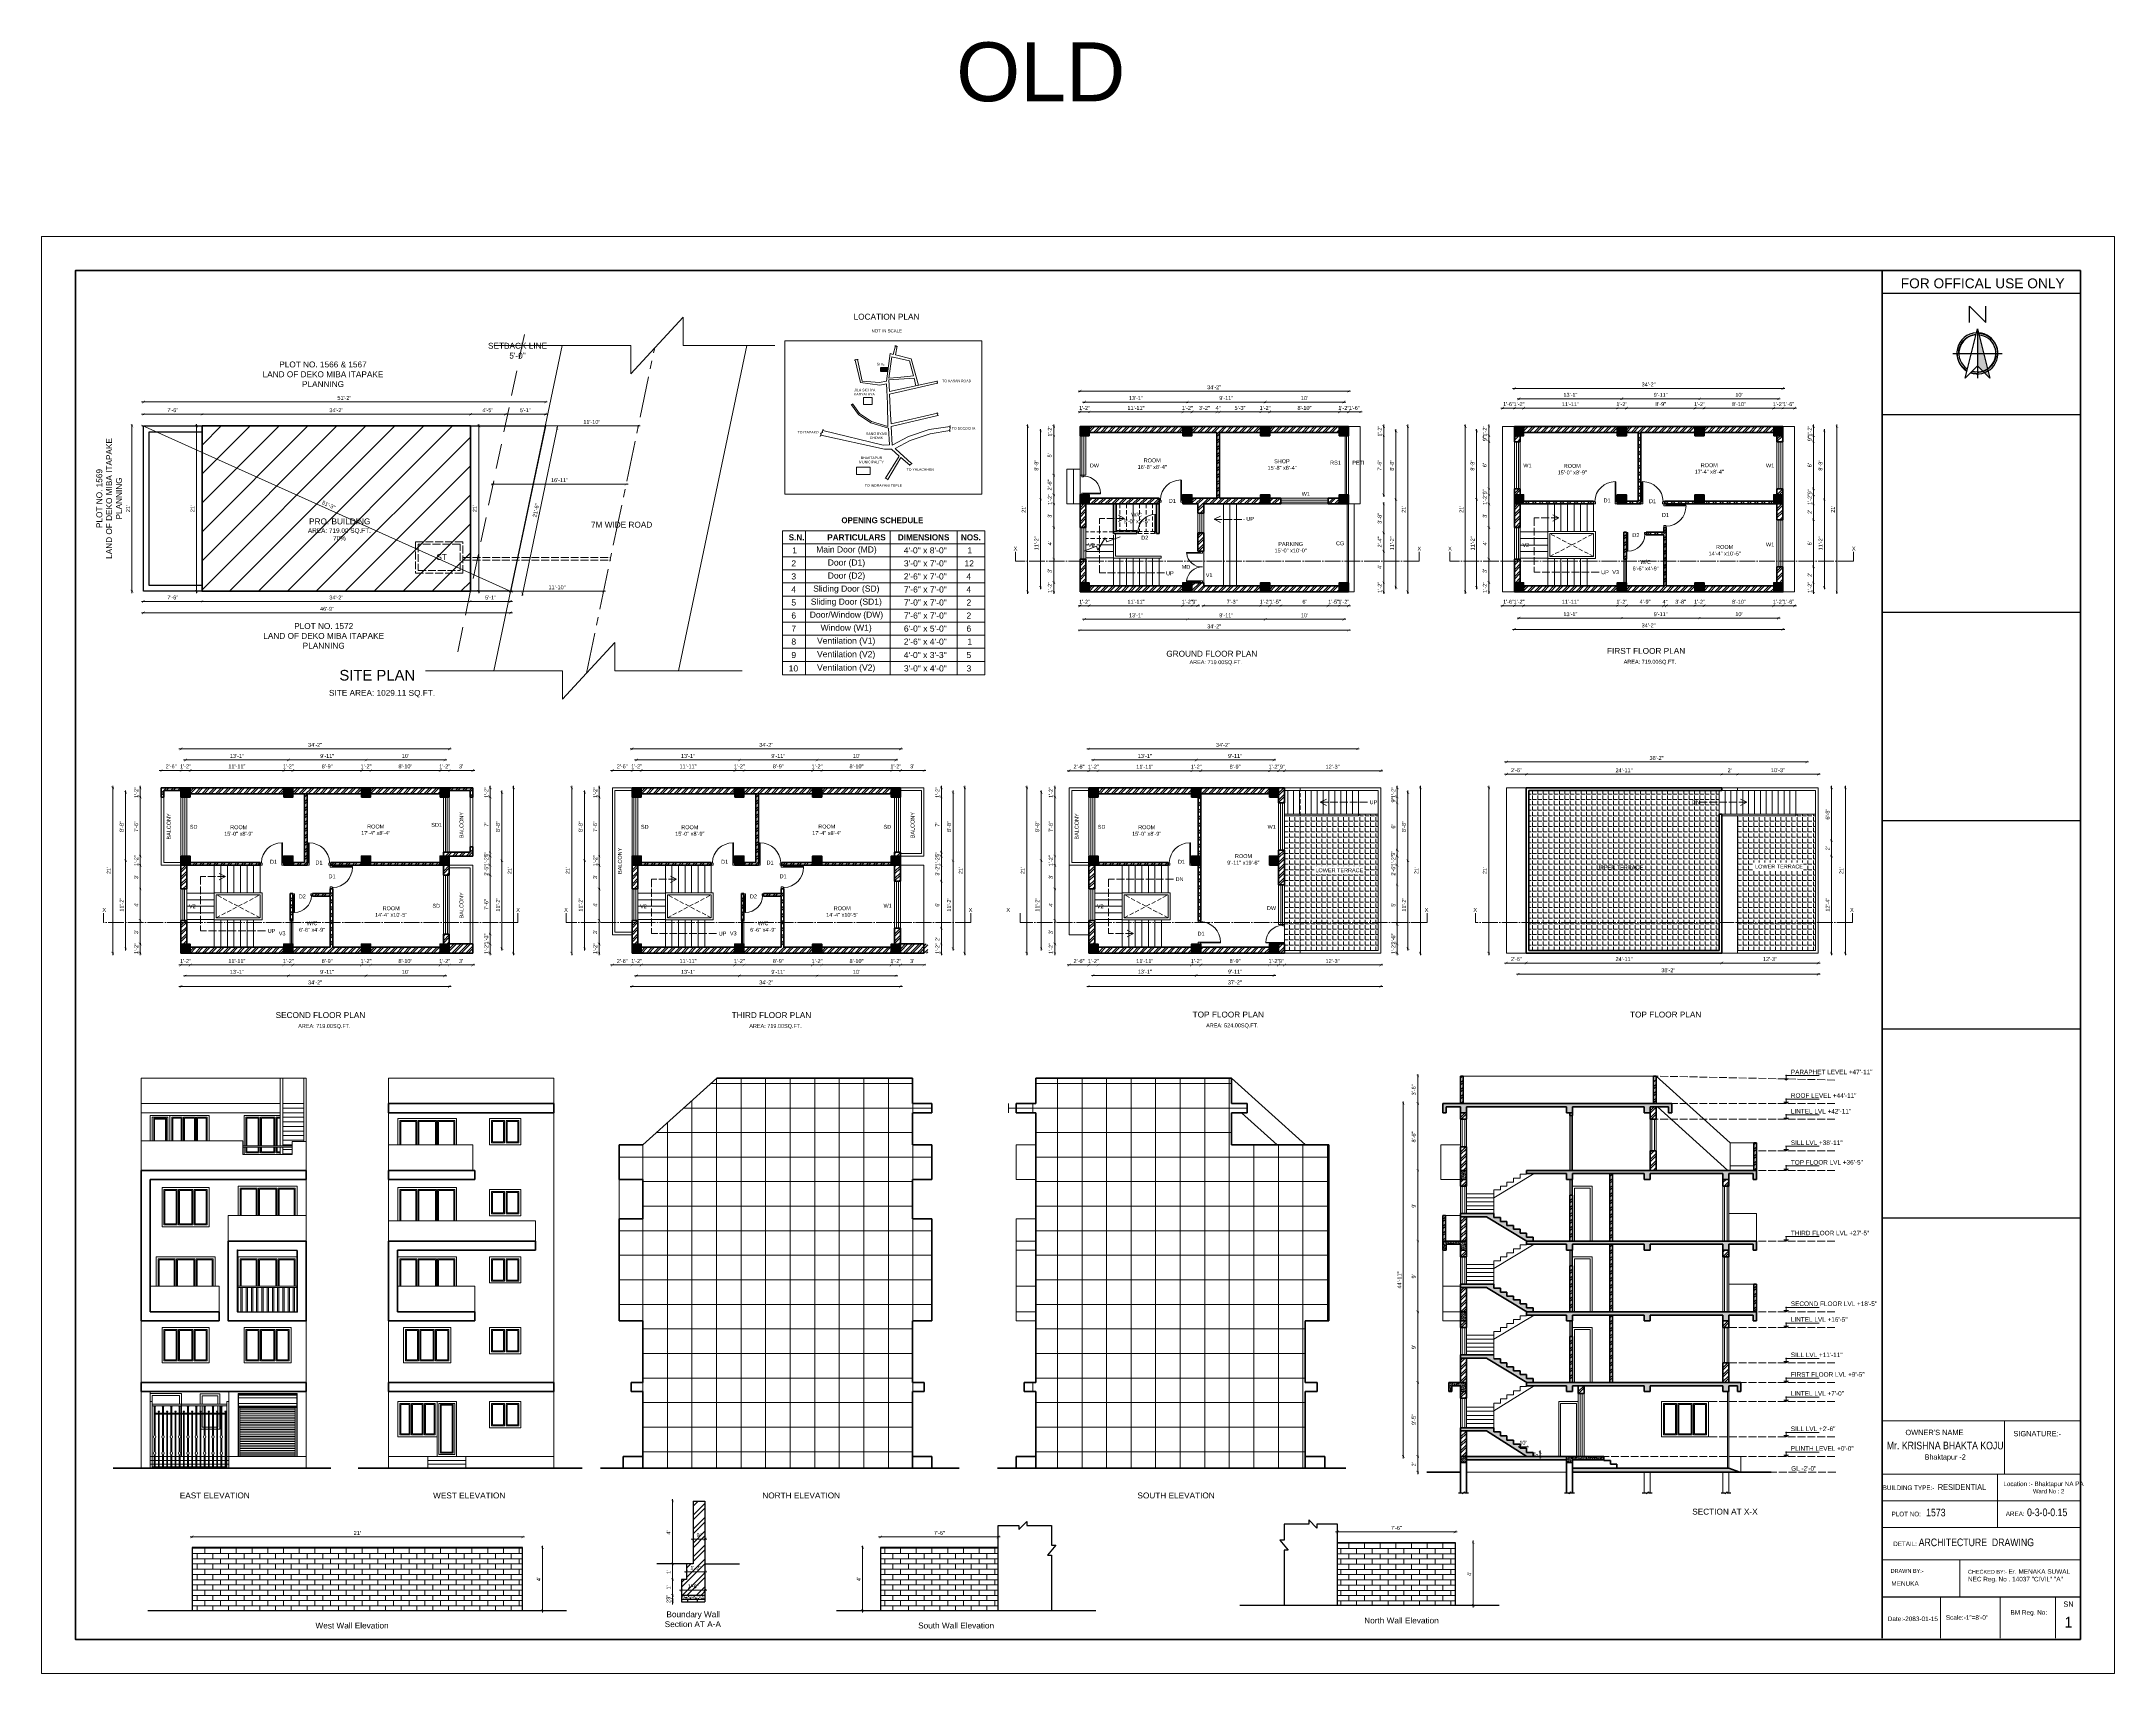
# Model space of a CAD drawing. Header units: inches. Extents: x -12073856 to 12321241, y -1226296 to 1319224.
# Drawn here: x 122924 to 126091, y 36139 to 38632 of the extents above; entities that cross this region are included whole.
import ezdxf

# ---------------------------------------------------------------- set-up
doc = ezdxf.new("R2010")
doc.units = ezdxf.units.IN
doc.header["$MEASUREMENT"] = 0
doc.header["$PDMODE"] = 35
for name, pattern in [('ACAD_ISO02W100', [15, 12, -3]), ('ACAD_ISO04W100', [30, 24, -3, 0, -3]), ('CENTER', [2, 1.25, -0.25, 0.25, -0.25]), ('CONTINU', [0]), ('DASHED', [19.05, 12.7, -6.35]), ('HIDDEN', [9.525, 6.35, -3.175])]:
    doc.linetypes.add(name, pattern=pattern)
for name, color, linetype, lineweight in [('BORDER', 7, 'Continuous', 60), ('Break Line', 125, 'CONTINU', 15), ('Centre Line', 7, 'CENTER', 18), ('cl', 4, 'ACAD_ISO04W100', 15), ('Column', 181, 'Continuous', 40), ('DIM', 6, 'Continuous', 9), ('Dimension', 130, 'Continuous', 9), ('DIMENTION', 140, 'Continuous', 0), ('dimentions', 5, 'Continuous', 9), ('door', 20, 'Continuous', 35), ('ELE1', 3, 'Continuous', 9), ('elevation', 181, 'Continuous', 20), ('Hatch', 9, 'Continuous', 9), ('Hidden', 254, 'ACAD_ISO02W100', 15), ('OUTLINE', 1, 'Continuous', 25), ('REINFORCEMENT', 2, 'Continuous', 40), ('REN', 242, 'Continuous', 30), ('rOAD', 40, 'Continuous', 18), ('SECTION', 7, 'ACAD_ISO04W100', 18), ('Setback Line', 2, 'DASHED', 13), ('Sill', 4, 'Continuous', 0), ('SITE BOUNDARY', 1, 'Continuous', 30), ('Stairs', 61, 'Continuous', 18), ('steps', 253, 'Continuous', 20), ('TEXT', 255, 'Continuous', 35), ('tiles', 30, 'Continuous', 5), ('Toilet', 7, 'Continuous', 25), ('TXT', 114, 'Continuous', 13), ('WALL', 1, 'Continuous', 30), ('Walls', 11, 'Continuous', 35), ('Window', 3, 'Continuous', 0), ('Windows', 151, 'Continuous', 15)]:
    doc.layers.add(name, color=color, linetype=linetype, lineweight=lineweight)
doc.styles.add('CEN', font='GOTHIC.TTF')
doc.styles.add('Lettring Text', font='arial.ttf')
doc.styles.add('PAGE LAYOUT', font='comic.ttf', dxfattribs={"height": 8})
doc.styles.add('S-111', font='tahoma.ttf', dxfattribs={"height": 8})
doc.styles.add('SEN', font='GOTHIC.TTF')
doc.styles.get("Standard").update_dxf_attribs({"font": 'arial.ttf'})
doc.styles.add('style4', font='ARIALN.TTF', dxfattribs={"height": 11})
doc.styles.add('TAHOMA', font='tahoma.ttf', dxfattribs={"height": 9})
doc.styles.add('Text', font='GOTHIC.TTF', dxfattribs={"height": 6})
doc.styles.add('TEXT-4', font='times.ttf', dxfattribs={"height": 7})
doc.dimstyles.new('Copy of Standard', dxfattribs={"dimtxt": 12, "dimasz": 4, "dimexe": 0, "dimexo": 6, "dimgap": 3, "dimtad": 1, "dimdec": 0, "dimzin": 0, "dimdsep": 46, "dimlunit": 4, "dimtxsty": 'Standard', "dimblk": 'ARCHTICK', "dimcen": 0.09, "dimdle": 3, "dimclrd": 256, "dimadec": 0, "dimazin": 0, "dimtfac": 1, "dimtdec": 0, "dimtofl": 0, "dimtmove": 0, "dimatfit": 3, "dimfxl": 1, "dimfxlon": 1, "dimtolj": 1, "dimtzin": 0, "dimlwd": -1, "dimarcsym": 0})
doc.dimstyles.new('Copy(2) of Standard', dxfattribs={"dimtxt": 6, "dimasz": 4, "dimexe": 0, "dimexo": 6, "dimgap": 3, "dimtad": 1, "dimdec": 0, "dimlfac": 0.5, "dimzin": 0, "dimdsep": 46, "dimlunit": 4, "dimtxsty": 'Standard', "dimblk": 'ARCHTICK', "dimcen": 0.09, "dimdle": 3, "dimclrd": 256, "dimadec": 0, "dimazin": 0, "dimtfac": 1, "dimtdec": 0, "dimtofl": 0, "dimtmove": 0, "dimatfit": 3, "dimfxl": 1, "dimfxlon": 1, "dimtolj": 1, "dimtzin": 0, "dimlwd": -1, "dimarcsym": 0})
doc.dimstyles.new('DIM-4', dxfattribs={"dimtxt": 4, "dimasz": 2, "dimexe": 0, "dimexo": 1, "dimgap": 1, "dimtad": 1, "dimdec": 0, "dimlfac": 0.5, "dimzin": 3, "dimdsep": 46, "dimlunit": 4, "dimtxsty": 'TEXT-4', "dimcen": 0.09, "dimadec": 0, "dimazin": 0, "dimtfac": 1, "dimtdec": 0, "dimtix": 1, "dimtofl": 0, "dimtmove": 2, "dimatfit": 2, "dimfxl": 1, "dimtolj": 1, "dimtzin": 0, "dimlwe": 5, "dimarcsym": 0})
doc.dimstyles.new('my dimension', dxfattribs={"dimtxt": 8, "dimasz": 1, "dimexe": 6, "dimexo": 12, "dimgap": 2, "dimtad": 1, "dimdec": 0, "dimrnd": 1.38778e-17, "dimzin": 4, "dimdsep": 46, "dimlunit": 3, "dimtxsty": 'Standard', "dimblk": 'ARROW', "dimcen": 0, "dimse1": 1, "dimse2": 1, "dimclrd": 256, "dimclre": 256, "dimclrt": 256, "dimadec": 5, "dimazin": 0, "dimtfac": 1, "dimtdec": 0, "dimtix": 1, "dimtmove": 2, "dimatfit": 1, "dimfxl": 1, "dimtolj": 1, "dimtzin": 0, "dimlwd": -1, "dimlwe": -1, "dimarcsym": 0})
doc.dimstyles.new("S-2'", dxfattribs={"dimscale": 96, "dimtxt": 9, "dimasz": 0.003, "dimexe": 0.09375, "dimexo": 0.09375, "dimgap": 0.0625, "dimtad": 1, "dimdec": 0, "dimlfac": 0.25, "dimzin": 3, "dimdsep": 46, "dimlunit": 3, "dimtxsty": 'S-111', "dimblk": 'S', "dimcen": 0.09375, "dimdle": 0.09375, "dimse1": 1, "dimse2": 1, "dimadec": 0, "dimazin": 1, "dimtfac": 1, "dimtdec": 0, "dimtix": 1, "dimtmove": 0, "dimatfit": 3, "dimldrblk": 'DOTSMALL', "dimfxl": 1, "dimtolj": 1, "dimtzin": 1, "dimarcsym": 0})
doc.dimstyles.get("Standard").update_dxf_attribs({"dimtxt": 6, "dimasz": 4, "dimexe": 0, "dimexo": 6, "dimgap": 3, "dimtad": 1, "dimdec": 0, "dimzin": 0, "dimdsep": 46, "dimlunit": 4, "dimtxsty": 'Standard', "dimblk": 'ARCHTICK', "dimcen": 0.09, "dimdle": 3, "dimclrd": 256, "dimadec": 0, "dimazin": 0, "dimtfac": 1, "dimtdec": 0, "dimtofl": 0, "dimtmove": 0, "dimatfit": 3, "dimfxl": 1, "dimfxlon": 1, "dimtolj": 1, "dimtzin": 0, "dimlwd": -1, "dimarcsym": 0})
pattern_1 = [(45, (31047.581, 34.601), (-5.30330086, 5.30330086), []), (45, (31051.116, 34.601), (-5.30330086, 5.30330086), [])]
pattern_2 = [(45, (13226.2134, -9.399), (-5.30330086, 5.30330086), []), (45, (13229.749, -9.399), (-5.30330086, 5.30330086), [])]
pattern_3 = [(45, (31061.1034, -9.399), (-5.30330086, 5.30330086), []), (45, (31064.639, -9.399), (-5.30330086, 5.30330086), [])]
pattern_4 = [(45, (31061.1034, 52.399), (-5.30330086, 5.30330086), []), (45, (31064.639, 52.399), (-5.30330086, 5.30330086), [])]
pattern_5 = [(45, (13226.2134, 88.763), (-5.30330086, 5.30330086), []), (45, (13229.749, 88.763), (-5.30330086, 5.30330086), [])]
pattern_6 = [(0, (31061.1034, 52.399), (0, 8.25), [6, -2.25]), (90, (31061.1034, 52.399), (-8.25, 5e-16), [6, -2.25])]
pattern_7 = [(50, (32871.2815, 140.6406), (2.151780548, -0.188256405), [0.225, -2.475]), (355, (32871.2815, 140.6406), (-0.416254, 2.2565764), [0.18, -1.98]), (100.4514445, (32871.4608, 140.6249), (1.73552654, 2.068319973), [0.191220576, -2.103426336]), (46.1842, (32871.2815, 141.2406), (3.20172399, -0.49655784), [0.3375, -3.7125]), (96.6356355, (32871.5483, 141.1992), (2.80398584, 2.9223558), [0.28683103, -3.15514128]), (351.184164, (32871.2815, 141.2406), (2.80398584, 2.9223558), [0.27, -2.97]), (21, (32871.5815, 141.0906), (1.790721156, -1.207856672), [0.225, -2.475]), (326, (32871.5815, 141.0906), (0.729945996, 2.175450135), [0.18, -1.98]), (71.4514447, (32871.7307, 140.99), (2.52066713, 0.96759346), [0.19122057, -2.103426336]), (37.5, (32871.2815, 140.6406), (0.036479566, 0.9986815615), [0, -1.956, 0, -2.01, 0, -1.9875]), (7.5, (32871.2815, 140.6406), (0.789208612, 1.183235136), [0, -1.146, 0, -1.911, 0, -0.7575]), (327.5, (32870.6125, 140.6406), (1.6014673085, -0.067664615), [0, -0.75, 0, -2.34, 0, -3.105]), (317.5, (32870.3125, 140.6406), (1.749558508, 0.300314947), [0, -0.975, 0, -1.554, 0, -2.205])]
pattern_8 = [(50, (32941.0932, 140.6406), (2.151780548, -0.188256405), [0.225, -2.475]), (355, (32941.0932, 140.6406), (-0.416254, 2.2565764), [0.18, -1.98]), (100.4514445, (32941.2725, 140.6249), (1.73552654, 2.068319973), [0.191220576, -2.103426336]), (46.1842, (32941.0932, 141.2406), (3.20172399, -0.49655784), [0.3375, -3.7125]), (96.6356355, (32941.36, 141.1992), (2.80398584, 2.9223558), [0.28683103, -3.15514128]), (351.184164, (32941.0932, 141.2406), (2.80398584, 2.9223558), [0.27, -2.97]), (21, (32941.3932, 141.0906), (1.790721156, -1.207856672), [0.225, -2.475]), (326, (32941.3932, 141.0906), (0.729945996, 2.175450135), [0.18, -1.98]), (71.4514447, (32941.5424, 140.99), (2.52066713, 0.96759346), [0.19122057, -2.103426336]), (37.5, (32941.0932, 140.6406), (0.036479566, 0.9986815615), [0, -1.956, 0, -2.01, 0, -1.9875]), (7.5, (32941.0932, 140.6406), (0.789208612, 1.183235136), [0, -1.146, 0, -1.911, 0, -0.7575]), (327.5, (32940.4242, 140.6406), (1.6014673085, -0.067664615), [0, -0.75, 0, -2.34, 0, -3.105]), (317.5, (32940.1242, 140.6406), (1.749558508, 0.300314947), [0, -0.975, 0, -1.554, 0, -2.205])]
pattern_9 = [(45, (32941.093, 140.6406), (-5.30330086, 5.30330086), []), (45, (32944.629, 140.6406), (-5.30330086, 5.30330086), [])]
pattern_10 = [(45, (32939.4145, 140.6406), (-5.30330086, 5.30330086), []), (45, (32942.95, 140.6406), (-5.30330086, 5.30330086), [])]
pattern_11 = [(45, (32828.1946, 140.6406), (-5.30330086, 5.30330086), []), (45, (32831.73, 140.6406), (-5.30330086, 5.30330086), [])]
pattern_12 = [(90, (-3680.62, 0), (-12.5, 0), [])]

# ---------------------------------------------------------------- blocks, each defined once
blk = doc.blocks.new('colm')
at = {"layer": 'Hatch'}
h = blk.add_hatch(color=256, dxfattribs=at)
h.dxf.hatch_style = 1
h.paths.add_polyline_path([(66705.7, 8319.7), (66705.7, 8307.7), (66717.7, 8307.7), (66717.7, 8319.7)])
at = {"layer": 'Column'}
blk.add_lwpolyline([(66705.7, 8307.7), (66717.7, 8307.7), (66717.7, 8319.7), (66705.7, 8319.7)], close=True, dxfattribs=at)
blk = doc.blocks.new('GFFGS')
at = {"layer": 'Windows'}
for p, q in [((97915.2, 19628.6), (97915.2, 19658.7)), ((97916.2, 19658.7), (97915.2, 19658.7)), ((97916.2, 19627.7), (97916.2, 19658.8)), ((97915.2, 19628.6), (97913.3, 19628.6)), ((97913.3, 19628.6), (97913.3, 19624.7)), ((97913.3, 19624.7), (97916.2, 19624.7)), ((97915.2, 19627.7), (97915.2, 19628.6)), ((97916.2, 19627.7), (97915.2, 19627.7)), ((97916.2, 19624.7), (97916.2, 19627.7)), ((97946.4, 19624.7), (97946.4, 19627.7)), ((97946.4, 19627.7), (97947.3, 19627.7)), ((97949.3, 19624.7), (97946.4, 19624.7)), ((97947.3, 19627.7), (97947.3, 19628.6)), ((97947.3, 19628.6), (97949.3, 19628.6)), ((97949.3, 19628.6), (97949.3, 19624.7))]:
    blk.add_line(p, q, dxfattribs=at)
blk.add_arc((97916.3, 19627.7), 31.1, 1.7801, 90.1235, dxfattribs=at)
blk = doc.blocks.new('hghdg')
at = {"layer": 'Windows'}
for p, q in [((98024.5, 19731.6), (98024.5, 19751.9)), ((98025.5, 19751.9), (98024.5, 19751.9)), ((98025.5, 19730.7), (98025.5, 19751.9)), ((98067.6, 19730.7), (98067.6, 19751.9)), ((98067.6, 19751.9), (98068.6, 19751.9)), ((98068.6, 19731.6), (98068.6, 19751.9)), ((98024.5, 19731.6), (98022.6, 19731.6)), ((98022.6, 19731.6), (98022.6, 19727.7)), ((98022.6, 19727.7), (98025.5, 19727.7)), ((98024.5, 19730.7), (98024.5, 19731.6)), ((98025.5, 19730.7), (98024.5, 19730.7)), ((98025.5, 19727.7), (98025.5, 19730.7)), ((98067.6, 19727.7), (98067.6, 19730.7)), ((98067.6, 19730.7), (98068.6, 19730.7)), ((98070.5, 19727.7), (98067.6, 19727.7)), ((98068.6, 19730.7), (98068.6, 19731.6)), ((98068.6, 19731.6), (98070.5, 19731.6)), ((98070.5, 19731.6), (98070.5, 19727.7))]:
    blk.add_line(p, q, dxfattribs=at)
for centre, radius, start, end in [((98022.7, 19728.2), 23.9, 358.9393, 83.2199), ((98069.5, 19729), 22.9, 94.6313, 183.2095)]:
    blk.add_arc(centre, radius, start, end, dxfattribs=at)
blk = doc.blocks.new('_ArchTick')
at = {"color": 0, "linetype": 'ByBlock', "const_width": 0.15}
blk.add_lwpolyline([(-0.5, -0.5), (0.5, 0.5)], dxfattribs=at)
blk = doc.blocks.new('*D433')
at = {"layer": 'Defpoints', "color": 0, "transparency": 16777216}
for p in [(123079.9, 38044.9), (123169.6, 38062.9), (123169.6, 38044.9)]:
    blk.add_point(p, dxfattribs=at)
at = {"layer": 'Windows', "transparency": 16777216}
blk.add_line((123076.9, 38062.9), (123172.6, 38062.9), dxfattribs=at)
at = {"layer": 'Windows', "color": 0, "lineweight": -2, "transparency": 16777216}
for p, q in [((123079.9, 38061.9), (123079.9, 38062.9)), ((123169.6, 38061.9), (123169.6, 38062.9))]:
    blk.add_line(p, q, dxfattribs=at)
at = {"layer": 'Windows', "transparency": 16777216, "xscale": 4, "yscale": 4, "zscale": 4, "rotation": 180}
blk.add_blockref('_ArchTick', (123079.9, 38062.9), dxfattribs=at)
at = {"layer": 'Windows', "transparency": 16777216, "xscale": 4, "yscale": 4, "zscale": 4}
blk.add_blockref('_ArchTick', (123169.6, 38062.9), dxfattribs=at)
at = {"layer": 'Windows', "color": 0, "lineweight": -2, "transparency": 16777216, "insert": (123124.7, 38069), "char_height": 6, "attachment_point": 5}
blk.add_mtext('\\A1;7\'-6"', dxfattribs=at)
blk = doc.blocks.new('*D434')
at = {"layer": 'Defpoints', "color": 0, "transparency": 16777216}
for p in [(123169.6, 38044.9), (123579.6, 38062.9), (123579.6, 38044.9)]:
    blk.add_point(p, dxfattribs=at)
at = {"layer": 'Windows', "transparency": 16777216}
blk.add_line((123166.6, 38062.9), (123582.6, 38062.9), dxfattribs=at)
at = {"layer": 'Windows', "color": 0, "lineweight": -2, "transparency": 16777216}
for p, q in [((123169.6, 38061.9), (123169.6, 38062.9)), ((123579.6, 38061.9), (123579.6, 38062.9))]:
    blk.add_line(p, q, dxfattribs=at)
at = {"layer": 'Windows', "transparency": 16777216, "xscale": 4, "yscale": 4, "zscale": 4, "rotation": 180}
blk.add_blockref('_ArchTick', (123169.6, 38062.9), dxfattribs=at)
at = {"layer": 'Windows', "transparency": 16777216, "xscale": 4, "yscale": 4, "zscale": 4}
blk.add_blockref('_ArchTick', (123579.6, 38062.9), dxfattribs=at)
at = {"layer": 'Windows', "color": 0, "lineweight": -2, "transparency": 16777216, "insert": (123374.6, 38069), "char_height": 6, "attachment_point": 5}
blk.add_mtext('\\A1;34\'-2"', dxfattribs=at)
blk = doc.blocks.new('*D346')
at = {"layer": 'Defpoints', "color": 0, "transparency": 16777216}
for p in [(123632.6, 38044.9), (123693.9, 38062.9), (123693.9, 38044.9)]:
    blk.add_point(p, dxfattribs=at)
at = {"layer": 'Windows', "transparency": 16777216}
blk.add_line((123629.6, 38062.9), (123696.9, 38062.9), dxfattribs=at)
at = {"layer": 'Windows', "color": 0, "lineweight": -2, "transparency": 16777216}
for p, q in [((123632.6, 38061.9), (123632.6, 38062.9)), ((123693.9, 38061.9), (123693.9, 38062.9))]:
    blk.add_line(p, q, dxfattribs=at)
at = {"layer": 'Windows', "transparency": 16777216, "xscale": 4, "yscale": 4, "zscale": 4, "rotation": 180}
blk.add_blockref('_ArchTick', (123632.6, 38062.9), dxfattribs=at)
at = {"layer": 'Windows', "transparency": 16777216, "xscale": 4, "yscale": 4, "zscale": 4}
blk.add_blockref('_ArchTick', (123693.9, 38062.9), dxfattribs=at)
at = {"layer": 'Windows', "color": 0, "lineweight": -2, "transparency": 16777216, "insert": (123663.2, 38069), "char_height": 6, "attachment_point": 5}
blk.add_mtext('\\A1;5\'-1"', dxfattribs=at)
blk = doc.blocks.new('*D347')
at = {"layer": 'Defpoints', "color": 0, "transparency": 16777216}
for p in [(123579.6, 37792.5), (123640.9, 37792.5), (123579.6, 37776.8)]:
    blk.add_point(p, dxfattribs=at)
at = {"layer": 'Windows', "transparency": 16777216}
blk.add_line((123643.9, 37776.8), (123576.6, 37776.8), dxfattribs=at)
at = {"layer": 'Windows', "color": 0, "lineweight": -2, "transparency": 16777216}
for p, q in [((123579.6, 37777.8), (123579.6, 37776.8)), ((123640.9, 37777.8), (123640.9, 37776.8))]:
    blk.add_line(p, q, dxfattribs=at)
at = {"layer": 'Windows', "transparency": 16777216, "xscale": 4, "yscale": 4, "zscale": 4, "rotation": 180}
blk.add_blockref('_ArchTick', (123579.6, 37776.8), dxfattribs=at)
at = {"layer": 'Windows', "transparency": 16777216, "xscale": 4, "yscale": 4, "zscale": 4}
blk.add_blockref('_ArchTick', (123640.9, 37776.8), dxfattribs=at)
at = {"layer": 'Windows', "color": 0, "lineweight": -2, "transparency": 16777216, "insert": (123610.2, 37782.9), "char_height": 6, "attachment_point": 5}
blk.add_mtext('\\A1;5\'-1"', dxfattribs=at)
blk = doc.blocks.new('*D348')
at = {"layer": 'Defpoints', "color": 0, "transparency": 16777216}
for p in [(123169.6, 37792.5), (123579.6, 37792.5), (123169.6, 37776.8)]:
    blk.add_point(p, dxfattribs=at)
at = {"layer": 'Windows', "transparency": 16777216}
blk.add_line((123582.6, 37776.8), (123166.6, 37776.8), dxfattribs=at)
at = {"layer": 'Windows', "color": 0, "lineweight": -2, "transparency": 16777216}
for p, q in [((123169.6, 37777.8), (123169.6, 37776.8)), ((123579.6, 37777.8), (123579.6, 37776.8))]:
    blk.add_line(p, q, dxfattribs=at)
at = {"layer": 'Windows', "transparency": 16777216, "xscale": 4, "yscale": 4, "zscale": 4, "rotation": 180}
blk.add_blockref('_ArchTick', (123169.6, 37776.8), dxfattribs=at)
at = {"layer": 'Windows', "transparency": 16777216, "xscale": 4, "yscale": 4, "zscale": 4}
blk.add_blockref('_ArchTick', (123579.6, 37776.8), dxfattribs=at)
at = {"layer": 'Windows', "color": 0, "lineweight": -2, "transparency": 16777216, "insert": (123374.6, 37782.9), "char_height": 6, "attachment_point": 5}
blk.add_mtext('\\A1;34\'-2"', dxfattribs=at)
blk = doc.blocks.new('*D349')
at = {"layer": 'Defpoints', "color": 0, "transparency": 16777216}
for p in [(123079.9, 37792.5), (123169.6, 37792.5), (123079.9, 37776.8)]:
    blk.add_point(p, dxfattribs=at)
at = {"layer": 'Windows', "transparency": 16777216}
blk.add_line((123172.6, 37776.8), (123076.9, 37776.8), dxfattribs=at)
at = {"layer": 'Windows', "color": 0, "lineweight": -2, "transparency": 16777216}
for p, q in [((123079.9, 37777.8), (123079.9, 37776.8)), ((123169.6, 37777.8), (123169.6, 37776.8))]:
    blk.add_line(p, q, dxfattribs=at)
at = {"layer": 'Windows', "transparency": 16777216, "xscale": 4, "yscale": 4, "zscale": 4, "rotation": 180}
blk.add_blockref('_ArchTick', (123079.9, 37776.8), dxfattribs=at)
at = {"layer": 'Windows', "transparency": 16777216, "xscale": 4, "yscale": 4, "zscale": 4}
blk.add_blockref('_ArchTick', (123169.6, 37776.8), dxfattribs=at)
at = {"layer": 'Windows', "color": 0, "lineweight": -2, "transparency": 16777216, "insert": (123124.7, 37782.9), "char_height": 6, "attachment_point": 5}
blk.add_mtext('\\A1;7\'-6"', dxfattribs=at)
blk = doc.blocks.new('*D350')
at = {"layer": 'Defpoints', "color": 0, "transparency": 16777216}
for p in [(123079.9, 38044.9), (123079.9, 38044.9), (123640.9, 37792.5)]:
    blk.add_point(p, dxfattribs=at)
at = {"layer": 'Windows', "transparency": 16777216}
blk.add_line((123643.6, 37791.2), (123077.2, 38046.2), dxfattribs=at)
at = {"layer": 'Windows', "transparency": 16777216, "xscale": 4, "yscale": 4, "zscale": 4}
for p, rotation in [((123079.9, 38044.9), 155.7682148138316), ((123640.9, 37792.5), 335.7682148138316)]:
    blk.add_blockref('_ArchTick', p, dxfattribs=dict(at, rotation=rotation))
at = {"layer": 'Windows', "color": 0, "lineweight": -2, "transparency": 16777216, "insert": (123362.9, 37924.2), "char_height": 6, "attachment_point": 5, "rotation": 335.7682}
blk.add_mtext('\\A1;51\'-3"', dxfattribs=at)
blk = doc.blocks.new('*D435')
at = {"layer": 'Defpoints', "color": 0, "transparency": 16777216}
for p in [(123169.6, 38044.9), (123160.9, 37792.5), (123169.6, 37792.5)]:
    blk.add_point(p, dxfattribs=at)
at = {"layer": 'Windows', "transparency": 16777216}
blk.add_line((123160.9, 38047.9), (123160.9, 37789.5), dxfattribs=at)
at = {"layer": 'Windows', "color": 0, "lineweight": -2, "transparency": 16777216}
for p, q in [((123161.9, 38044.9), (123160.9, 38044.9)), ((123161.9, 37792.5), (123160.9, 37792.5))]:
    blk.add_line(p, q, dxfattribs=at)
at = {"layer": 'Windows', "transparency": 16777216, "xscale": 4, "yscale": 4, "zscale": 4}
for p, rotation in [((123160.9, 38044.9), 90), ((123160.9, 37792.5), 270)]:
    blk.add_blockref('_ArchTick', p, dxfattribs=dict(at, rotation=rotation))
at = {"layer": 'Windows', "color": 0, "lineweight": -2, "transparency": 16777216, "insert": (123154.9, 37918.7), "char_height": 6, "attachment_point": 5, "rotation": 90}
blk.add_mtext("\\A1;21'", dxfattribs=at)
blk = doc.blocks.new('*D436')
at = {"layer": 'Defpoints', "color": 0, "transparency": 16777216}
for p in [(123579.6, 38044.9), (123579.6, 37792.5), (123592.1, 37792.5)]:
    blk.add_point(p, dxfattribs=at)
at = {"layer": 'Windows', "color": 0, "lineweight": -2, "transparency": 16777216}
for p, q in [((123591.1, 38044.9), (123592.1, 38044.9)), ((123591.1, 37792.5), (123592.1, 37792.5))]:
    blk.add_line(p, q, dxfattribs=at)
at = {"layer": 'Windows', "transparency": 16777216}
blk.add_line((123592.1, 38047.9), (123592.1, 37789.5), dxfattribs=at)
at = {"layer": 'Windows', "transparency": 16777216, "xscale": 4, "yscale": 4, "zscale": 4}
for p, rotation in [((123592.1, 38044.9), 90), ((123592.1, 37792.5), 270)]:
    blk.add_blockref('_ArchTick', p, dxfattribs=dict(at, rotation=rotation))
at = {"layer": 'Windows', "color": 0, "lineweight": -2, "transparency": 16777216, "insert": (123586.1, 37918.7), "char_height": 6, "attachment_point": 5, "rotation": 90}
blk.add_mtext("\\A1;21'", dxfattribs=at)
blk = doc.blocks.new('*D351')
at = {"layer": 'Defpoints', "color": 0, "transparency": 16777216}
for p in [(123079.9, 38044.9), (123062.4, 37792.5), (123079.9, 37792.5)]:
    blk.add_point(p, dxfattribs=at)
at = {"layer": 'Windows', "transparency": 16777216}
blk.add_line((123062.4, 38047.9), (123062.4, 37789.5), dxfattribs=at)
at = {"layer": 'Windows', "color": 0, "lineweight": -2, "transparency": 16777216}
for p, q in [((123063.4, 38044.9), (123062.4, 38044.9)), ((123063.4, 37792.5), (123062.4, 37792.5))]:
    blk.add_line(p, q, dxfattribs=at)
at = {"layer": 'Windows', "transparency": 16777216, "xscale": 4, "yscale": 4, "zscale": 4}
for p, rotation in [((123062.4, 38044.9), 90), ((123062.4, 37792.5), 270)]:
    blk.add_blockref('_ArchTick', p, dxfattribs=dict(at, rotation=rotation))
at = {"layer": 'Windows', "color": 0, "lineweight": -2, "transparency": 16777216, "insert": (123056.4, 37918.7), "char_height": 6, "attachment_point": 5, "rotation": 90}
blk.add_mtext("\\A1;21'", dxfattribs=at)
blk = doc.blocks.new('*D352')
at = {"layer": 'Defpoints', "color": 0, "transparency": 16777216}
for p in [(123693.9, 38044.9), (123640.9, 37792.5), (123659, 37788.7)]:
    blk.add_point(p, dxfattribs=at)
at = {"layer": 'Windows', "transparency": 16777216}
blk.add_line((123712.6, 38044.1), (123658.4, 37785.7), dxfattribs=at)
at = {"layer": 'Windows', "color": 0, "lineweight": -2, "transparency": 16777216}
for p, q in [((123711, 38041.4), (123712, 38041.2)), ((123658, 37788.9), (123659, 37788.7))]:
    blk.add_line(p, q, dxfattribs=at)
at = {"layer": 'Windows', "transparency": 16777216, "xscale": 4, "yscale": 4, "zscale": 4}
for p, rotation in [((123712, 38041.2), 78.14558705719465), ((123659, 37788.7), 258.1455870571946)]:
    blk.add_blockref('_ArchTick', p, dxfattribs=dict(at, rotation=rotation))
at = {"layer": 'Windows', "color": 0, "lineweight": -2, "transparency": 16777216, "insert": (123679.5, 37916.1), "char_height": 6, "attachment_point": 5, "rotation": 78.1456}
blk.add_mtext('\\A1;21\'-6"', dxfattribs=at)
blk = doc.blocks.new('*D437')
at = {"layer": 'Defpoints', "color": 0, "transparency": 16777216}
for p in [(124510.6, 37791.6), (124524.6, 37791.6), (124524.6, 37770.3)]:
    blk.add_point(p, dxfattribs=at)
at = {"layer": 'Dimension', "transparency": 16777216}
blk.add_line((124507.6, 37770.3), (124527.6, 37770.3), dxfattribs=at)
at = {"layer": 'Dimension', "color": 0, "lineweight": -2, "transparency": 16777216}
for p, q in [((124510.6, 37771.3), (124510.6, 37770.3)), ((124524.6, 37771.3), (124524.6, 37770.3))]:
    blk.add_line(p, q, dxfattribs=at)
at = {"layer": 'Dimension', "transparency": 16777216, "xscale": 4, "yscale": 4, "zscale": 4, "rotation": 180}
blk.add_blockref('_ArchTick', (124510.6, 37770.3), dxfattribs=at)
at = {"layer": 'Dimension', "transparency": 16777216, "xscale": 4, "yscale": 4, "zscale": 4}
blk.add_blockref('_ArchTick', (124524.6, 37770.3), dxfattribs=at)
at = {"layer": 'Dimension', "color": 0, "transparency": 16777216, "insert": (124517.6, 37776.4), "char_height": 6, "attachment_point": 5}
blk.add_mtext('\\A1;1\'-2"', dxfattribs=at)
blk = doc.blocks.new('*D438')
at = {"layer": 'Defpoints', "color": 0, "transparency": 16777216}
for p in [(124524.6, 37791.6), (124667.6, 37791.6), (124667.6, 37770.3)]:
    blk.add_point(p, dxfattribs=at)
at = {"layer": 'Dimension', "transparency": 16777216}
blk.add_line((124521.6, 37770.3), (124670.6, 37770.3), dxfattribs=at)
at = {"layer": 'Dimension', "color": 0, "lineweight": -2, "transparency": 16777216}
for p, q in [((124524.6, 37771.3), (124524.6, 37770.3)), ((124667.6, 37771.3), (124667.6, 37770.3))]:
    blk.add_line(p, q, dxfattribs=at)
at = {"layer": 'Dimension', "transparency": 16777216, "xscale": 4, "yscale": 4, "zscale": 4, "rotation": 180}
blk.add_blockref('_ArchTick', (124524.6, 37770.3), dxfattribs=at)
at = {"layer": 'Dimension', "transparency": 16777216, "xscale": 4, "yscale": 4, "zscale": 4}
blk.add_blockref('_ArchTick', (124667.6, 37770.3), dxfattribs=at)
at = {"layer": 'Dimension', "color": 0, "lineweight": -2, "transparency": 16777216, "insert": (124596.1, 37776.4), "char_height": 6, "attachment_point": 5}
blk.add_mtext('\\A1;11\'-11"', dxfattribs=at)
blk = doc.blocks.new('*D439')
at = {"layer": 'Defpoints', "color": 0, "transparency": 16777216}
for p in [(124667.6, 37791.6), (124681.6, 37791.6), (124681.6, 37770.3)]:
    blk.add_point(p, dxfattribs=at)
at = {"layer": 'Dimension', "transparency": 16777216}
blk.add_line((124664.6, 37770.3), (124684.6, 37770.3), dxfattribs=at)
at = {"layer": 'Dimension', "color": 0, "lineweight": -2, "transparency": 16777216}
for p, q in [((124667.6, 37771.3), (124667.6, 37770.3)), ((124681.6, 37771.3), (124681.6, 37770.3))]:
    blk.add_line(p, q, dxfattribs=at)
at = {"layer": 'Dimension', "transparency": 16777216, "xscale": 4, "yscale": 4, "zscale": 4, "rotation": 180}
blk.add_blockref('_ArchTick', (124667.6, 37770.3), dxfattribs=at)
at = {"layer": 'Dimension', "transparency": 16777216, "xscale": 4, "yscale": 4, "zscale": 4}
blk.add_blockref('_ArchTick', (124681.6, 37770.3), dxfattribs=at)
at = {"layer": 'Dimension', "color": 0, "lineweight": -2, "transparency": 16777216, "insert": (124674.6, 37776.4), "char_height": 6, "attachment_point": 5}
blk.add_mtext('\\A1;1\'-2"', dxfattribs=at)
blk = doc.blocks.new('*D440')
at = {"layer": 'Defpoints', "color": 0, "transparency": 16777216}
for p in [(124681.6, 37791.6), (124690.6, 37800.6), (124690.6, 37770.3)]:
    blk.add_point(p, dxfattribs=at)
at = {"layer": 'Dimension', "transparency": 16777216}
blk.add_line((124678.6, 37770.3), (124693.6, 37770.3), dxfattribs=at)
at = {"layer": 'Dimension', "color": 0, "lineweight": -2, "transparency": 16777216}
for p, q in [((124681.6, 37771.3), (124681.6, 37770.3)), ((124690.6, 37771.3), (124690.6, 37770.3))]:
    blk.add_line(p, q, dxfattribs=at)
at = {"layer": 'Dimension', "transparency": 16777216, "xscale": 4, "yscale": 4, "zscale": 4, "rotation": 180}
blk.add_blockref('_ArchTick', (124681.6, 37770.3), dxfattribs=at)
at = {"layer": 'Dimension', "transparency": 16777216, "xscale": 4, "yscale": 4, "zscale": 4}
blk.add_blockref('_ArchTick', (124690.6, 37770.3), dxfattribs=at)
at = {"layer": 'Dimension', "color": 0, "lineweight": -2, "transparency": 16777216, "insert": (124686.1, 37776.4), "char_height": 6, "attachment_point": 5}
blk.add_mtext('\\A1;9"', dxfattribs=at)
blk = doc.blocks.new('*D441')
at = {"layer": 'Defpoints', "color": 0, "transparency": 16777216}
for p in [(124699.6, 37800.6), (124786.4, 37791.6), (124786.4, 37770.3)]:
    blk.add_point(p, dxfattribs=at)
at = {"layer": 'Dimension', "transparency": 16777216}
blk.add_line((124696.6, 37770.3), (124789.4, 37770.3), dxfattribs=at)
at = {"layer": 'Dimension', "color": 0, "lineweight": -2, "transparency": 16777216}
for p, q in [((124699.6, 37771.3), (124699.6, 37770.3)), ((124786.4, 37771.3), (124786.4, 37770.3))]:
    blk.add_line(p, q, dxfattribs=at)
at = {"layer": 'Dimension', "transparency": 16777216, "xscale": 4, "yscale": 4, "zscale": 4, "rotation": 180}
blk.add_blockref('_ArchTick', (124699.6, 37770.3), dxfattribs=at)
at = {"layer": 'Dimension', "transparency": 16777216, "xscale": 4, "yscale": 4, "zscale": 4}
blk.add_blockref('_ArchTick', (124786.4, 37770.3), dxfattribs=at)
at = {"layer": 'Dimension', "color": 0, "lineweight": -2, "transparency": 16777216, "insert": (124743, 37776.4), "char_height": 6, "attachment_point": 5}
blk.add_mtext('\\A1;7\'-3"', dxfattribs=at)
blk = doc.blocks.new('*D442')
at = {"layer": 'Defpoints', "color": 0, "transparency": 16777216}
for p in [(124786.4, 37791.6), (124800.4, 37791.6), (124800.4, 37770.3)]:
    blk.add_point(p, dxfattribs=at)
at = {"layer": 'Dimension', "transparency": 16777216}
blk.add_line((124783.4, 37770.3), (124803.4, 37770.3), dxfattribs=at)
at = {"layer": 'Dimension', "color": 0, "lineweight": -2, "transparency": 16777216}
for p, q in [((124786.4, 37771.3), (124786.4, 37770.3)), ((124800.4, 37771.3), (124800.4, 37770.3))]:
    blk.add_line(p, q, dxfattribs=at)
at = {"layer": 'Dimension', "transparency": 16777216, "xscale": 4, "yscale": 4, "zscale": 4, "rotation": 180}
blk.add_blockref('_ArchTick', (124786.4, 37770.3), dxfattribs=at)
at = {"layer": 'Dimension', "transparency": 16777216, "xscale": 4, "yscale": 4, "zscale": 4}
blk.add_blockref('_ArchTick', (124800.4, 37770.3), dxfattribs=at)
at = {"layer": 'Dimension', "color": 0, "lineweight": -2, "transparency": 16777216, "insert": (124793.4, 37776.4), "char_height": 6, "attachment_point": 5}
blk.add_mtext('\\A1;1\'-2"', dxfattribs=at)
blk = doc.blocks.new('*D443')
at = {"layer": 'Defpoints', "color": 0, "transparency": 16777216}
for p in [(124817.5, 37925.8), (124800.4, 37791.6), (124817.5, 37770.3)]:
    blk.add_point(p, dxfattribs=at)
at = {"layer": 'Dimension', "transparency": 16777216}
blk.add_line((124797.4, 37770.3), (124820.5, 37770.3), dxfattribs=at)
at = {"layer": 'Dimension', "color": 0, "lineweight": -2, "transparency": 16777216}
for p, q in [((124800.4, 37771.3), (124800.4, 37770.3)), ((124817.5, 37771.3), (124817.5, 37770.3))]:
    blk.add_line(p, q, dxfattribs=at)
at = {"layer": 'Dimension', "transparency": 16777216, "xscale": 4, "yscale": 4, "zscale": 4, "rotation": 180}
blk.add_blockref('_ArchTick', (124800.4, 37770.3), dxfattribs=at)
at = {"layer": 'Dimension', "transparency": 16777216, "xscale": 4, "yscale": 4, "zscale": 4}
blk.add_blockref('_ArchTick', (124817.5, 37770.3), dxfattribs=at)
at = {"layer": 'Dimension', "color": 0, "lineweight": -2, "transparency": 16777216, "insert": (124809, 37776.4), "char_height": 6, "attachment_point": 5}
blk.add_mtext('\\A1;1\'-5"', dxfattribs=at)
blk = doc.blocks.new('*D444')
at = {"layer": 'Defpoints', "color": 0, "transparency": 16777216}
for p in [(124817.5, 37925.8), (124889.5, 37925.8), (124889.5, 37770.3)]:
    blk.add_point(p, dxfattribs=at)
at = {"layer": 'Dimension', "transparency": 16777216}
blk.add_line((124814.5, 37770.3), (124892.5, 37770.3), dxfattribs=at)
at = {"layer": 'Dimension', "color": 0, "lineweight": -2, "transparency": 16777216}
for p, q in [((124817.5, 37771.3), (124817.5, 37770.3)), ((124889.5, 37771.3), (124889.5, 37770.3))]:
    blk.add_line(p, q, dxfattribs=at)
at = {"layer": 'Dimension', "transparency": 16777216, "xscale": 4, "yscale": 4, "zscale": 4, "rotation": 180}
blk.add_blockref('_ArchTick', (124817.5, 37770.3), dxfattribs=at)
at = {"layer": 'Dimension', "transparency": 16777216, "xscale": 4, "yscale": 4, "zscale": 4}
blk.add_blockref('_ArchTick', (124889.5, 37770.3), dxfattribs=at)
at = {"layer": 'Dimension', "color": 0, "lineweight": -2, "transparency": 16777216, "insert": (124853.5, 37776.4), "char_height": 6, "attachment_point": 5}
blk.add_mtext("\\A1;6'", dxfattribs=at)
blk = doc.blocks.new('*D445')
at = {"layer": 'Defpoints', "color": 0, "transparency": 16777216}
for p in [(124889.5, 37925.8), (124906.6, 37791.6), (124906.6, 37770.3)]:
    blk.add_point(p, dxfattribs=at)
at = {"layer": 'Dimension', "transparency": 16777216}
blk.add_line((124886.5, 37770.3), (124909.6, 37770.3), dxfattribs=at)
at = {"layer": 'Dimension', "color": 0, "lineweight": -2, "transparency": 16777216}
for p, q in [((124889.5, 37771.3), (124889.5, 37770.3)), ((124906.6, 37771.3), (124906.6, 37770.3))]:
    blk.add_line(p, q, dxfattribs=at)
at = {"layer": 'Dimension', "transparency": 16777216, "xscale": 4, "yscale": 4, "zscale": 4, "rotation": 180}
blk.add_blockref('_ArchTick', (124889.5, 37770.3), dxfattribs=at)
at = {"layer": 'Dimension', "transparency": 16777216, "xscale": 4, "yscale": 4, "zscale": 4}
blk.add_blockref('_ArchTick', (124906.6, 37770.3), dxfattribs=at)
at = {"layer": 'Dimension', "color": 0, "lineweight": -2, "transparency": 16777216, "insert": (124898.1, 37776.4), "char_height": 6, "attachment_point": 5}
blk.add_mtext('\\A1;1\'-5"', dxfattribs=at)
blk = doc.blocks.new('*D446')
at = {"layer": 'Defpoints', "color": 0, "transparency": 16777216}
for p in [(124906.6, 37791.6), (124920.6, 37791.6), (124920.6, 37770.3)]:
    blk.add_point(p, dxfattribs=at)
at = {"layer": 'Dimension', "transparency": 16777216}
blk.add_line((124903.6, 37770.3), (124923.6, 37770.3), dxfattribs=at)
at = {"layer": 'Dimension', "color": 0, "lineweight": -2, "transparency": 16777216}
for p, q in [((124906.6, 37771.3), (124906.6, 37770.3)), ((124920.6, 37771.3), (124920.6, 37770.3))]:
    blk.add_line(p, q, dxfattribs=at)
at = {"layer": 'Dimension', "transparency": 16777216, "xscale": 4, "yscale": 4, "zscale": 4, "rotation": 180}
blk.add_blockref('_ArchTick', (124906.6, 37770.3), dxfattribs=at)
at = {"layer": 'Dimension', "transparency": 16777216, "xscale": 4, "yscale": 4, "zscale": 4}
blk.add_blockref('_ArchTick', (124920.6, 37770.3), dxfattribs=at)
at = {"layer": 'Dimension', "color": 0, "lineweight": -2, "transparency": 16777216, "insert": (124913.6, 37776.4), "char_height": 6, "attachment_point": 5}
blk.add_mtext('\\A1;1\'-2"', dxfattribs=at)
blk = doc.blocks.new('*D447')
at = {"layer": 'Defpoints', "color": 0, "transparency": 16777216}
for p in [(124517.6, 37791.6), (124674.6, 37791.6), (124674.6, 37749.6)]:
    blk.add_point(p, dxfattribs=at)
at = {"layer": 'Dimension', "transparency": 16777216}
blk.add_line((124514.6, 37749.6), (124677.6, 37749.6), dxfattribs=at)
at = {"layer": 'Dimension', "color": 0, "lineweight": -2, "transparency": 16777216}
for p, q in [((124517.6, 37750.6), (124517.6, 37749.6)), ((124674.6, 37750.6), (124674.6, 37749.6))]:
    blk.add_line(p, q, dxfattribs=at)
at = {"layer": 'Dimension', "transparency": 16777216, "xscale": 4, "yscale": 4, "zscale": 4, "rotation": 180}
blk.add_blockref('_ArchTick', (124517.6, 37749.6), dxfattribs=at)
at = {"layer": 'Dimension', "transparency": 16777216, "xscale": 4, "yscale": 4, "zscale": 4}
blk.add_blockref('_ArchTick', (124674.6, 37749.6), dxfattribs=at)
at = {"layer": 'Dimension', "color": 0, "lineweight": -2, "transparency": 16777216, "insert": (124596.1, 37755.7), "char_height": 6, "attachment_point": 5}
blk.add_mtext('\\A1;13\'-1"', dxfattribs=at)
blk = doc.blocks.new('*D448')
at = {"layer": 'Defpoints', "color": 0, "transparency": 16777216}
for p in [(124674.6, 37791.6), (124793.4, 37791.6), (124793.4, 37749.6)]:
    blk.add_point(p, dxfattribs=at)
at = {"layer": 'Dimension', "transparency": 16777216}
blk.add_line((124671.6, 37749.6), (124796.4, 37749.6), dxfattribs=at)
at = {"layer": 'Dimension', "color": 0, "lineweight": -2, "transparency": 16777216}
for p, q in [((124674.6, 37750.6), (124674.6, 37749.6)), ((124793.4, 37750.6), (124793.4, 37749.6))]:
    blk.add_line(p, q, dxfattribs=at)
at = {"layer": 'Dimension', "transparency": 16777216, "xscale": 4, "yscale": 4, "zscale": 4, "rotation": 180}
blk.add_blockref('_ArchTick', (124674.6, 37749.6), dxfattribs=at)
at = {"layer": 'Dimension', "transparency": 16777216, "xscale": 4, "yscale": 4, "zscale": 4}
blk.add_blockref('_ArchTick', (124793.4, 37749.6), dxfattribs=at)
at = {"layer": 'Dimension', "color": 0, "lineweight": -2, "transparency": 16777216, "insert": (124734, 37755.7), "char_height": 6, "attachment_point": 5}
blk.add_mtext('\\A1;9\'-11"', dxfattribs=at)
blk = doc.blocks.new('*D449')
at = {"layer": 'Defpoints', "color": 0, "transparency": 16777216}
for p in [(124793.4, 37791.6), (124913.6, 37791.6), (124913.6, 37749.6)]:
    blk.add_point(p, dxfattribs=at)
at = {"layer": 'Dimension', "transparency": 16777216}
blk.add_line((124790.4, 37749.6), (124916.6, 37749.6), dxfattribs=at)
at = {"layer": 'Dimension', "color": 0, "lineweight": -2, "transparency": 16777216}
for p, q in [((124793.4, 37750.6), (124793.4, 37749.6)), ((124913.6, 37750.6), (124913.6, 37749.6))]:
    blk.add_line(p, q, dxfattribs=at)
at = {"layer": 'Dimension', "transparency": 16777216, "xscale": 4, "yscale": 4, "zscale": 4, "rotation": 180}
blk.add_blockref('_ArchTick', (124793.4, 37749.6), dxfattribs=at)
at = {"layer": 'Dimension', "transparency": 16777216, "xscale": 4, "yscale": 4, "zscale": 4}
blk.add_blockref('_ArchTick', (124913.6, 37749.6), dxfattribs=at)
at = {"layer": 'Dimension', "color": 0, "lineweight": -2, "transparency": 16777216, "insert": (124853.5, 37755.7), "char_height": 6, "attachment_point": 5}
blk.add_mtext("\\A1;10'", dxfattribs=at)
blk = doc.blocks.new('*D353')
at = {"layer": 'Defpoints', "color": 0, "transparency": 16777216}
for p in [(124510.6, 37791.6), (124920.6, 37791.6), (124920.6, 37732.8)]:
    blk.add_point(p, dxfattribs=at)
at = {"layer": 'Dimension', "transparency": 16777216}
blk.add_line((124507.6, 37732.8), (124923.6, 37732.8), dxfattribs=at)
at = {"layer": 'Dimension', "color": 0, "lineweight": -2, "transparency": 16777216}
for p, q in [((124510.6, 37733.8), (124510.6, 37732.8)), ((124920.6, 37733.8), (124920.6, 37732.8))]:
    blk.add_line(p, q, dxfattribs=at)
at = {"layer": 'Dimension', "transparency": 16777216, "xscale": 4, "yscale": 4, "zscale": 4, "rotation": 180}
blk.add_blockref('_ArchTick', (124510.6, 37732.8), dxfattribs=at)
at = {"layer": 'Dimension', "transparency": 16777216, "xscale": 4, "yscale": 4, "zscale": 4}
blk.add_blockref('_ArchTick', (124920.6, 37732.8), dxfattribs=at)
at = {"layer": 'Dimension', "color": 0, "lineweight": -2, "transparency": 16777216, "insert": (124715.6, 37738.8), "char_height": 6, "attachment_point": 5}
blk.add_mtext('\\A1;34\'-2"', dxfattribs=at)
blk = doc.blocks.new('*D450')
at = {"layer": 'Defpoints', "color": 0, "transparency": 16777216}
for p in [(124920.6, 37805.6), (124920.6, 37791.6), (124974.5, 37805.6)]:
    blk.add_point(p, dxfattribs=at)
at = {"layer": 'Dimension', "color": 0, "lineweight": -2, "transparency": 16777216}
for p, q in [((124973.5, 37805.6), (124974.5, 37805.6)), ((124973.5, 37791.6), (124974.5, 37791.6))]:
    blk.add_line(p, q, dxfattribs=at)
at = {"layer": 'Dimension', "transparency": 16777216}
blk.add_line((124974.5, 37788.6), (124974.5, 37808.6), dxfattribs=at)
at = {"layer": 'Dimension', "transparency": 16777216, "xscale": 4, "yscale": 4, "zscale": 4}
for p, rotation in [((124974.5, 37805.6), 90), ((124974.5, 37791.6), 270)]:
    blk.add_blockref('_ArchTick', p, dxfattribs=dict(at, rotation=rotation))
at = {"layer": 'Dimension', "color": 0, "lineweight": -2, "transparency": 16777216, "insert": (124968.5, 37798.6), "char_height": 6, "attachment_point": 5, "rotation": 90}
blk.add_mtext('\\A1;1\'-2"', dxfattribs=at)
blk = doc.blocks.new('*D451')
at = {"layer": 'Defpoints', "color": 0, "transparency": 16777216}
for p in [(124920.6, 38030.1), (124974.5, 38030.1), (124920.6, 37939.8)]:
    blk.add_point(p, dxfattribs=at)
at = {"layer": 'Dimension', "color": 0, "lineweight": -2, "transparency": 16777216}
for p, q in [((124973.5, 38030.1), (124974.5, 38030.1)), ((124973.5, 37939.8), (124974.5, 37939.8))]:
    blk.add_line(p, q, dxfattribs=at)
at = {"layer": 'Dimension', "transparency": 16777216}
blk.add_line((124974.5, 37936.8), (124974.5, 38033.1), dxfattribs=at)
at = {"layer": 'Dimension', "transparency": 16777216, "xscale": 4, "yscale": 4, "zscale": 4}
for p, rotation in [((124974.5, 38030.1), 90), ((124974.5, 37939.8), 270)]:
    blk.add_blockref('_ArchTick', p, dxfattribs=dict(at, rotation=rotation))
at = {"layer": 'Dimension', "color": 0, "lineweight": -2, "transparency": 16777216, "insert": (124968.4, 37985), "char_height": 6, "attachment_point": 5, "rotation": 90}
blk.add_mtext('\\A1;7\'-6"', dxfattribs=at)
blk = doc.blocks.new('*D452')
at = {"layer": 'Defpoints', "color": 0, "transparency": 16777216}
for p in [(124920.6, 38044.1), (124974.5, 38044.1), (124920.6, 38030.1)]:
    blk.add_point(p, dxfattribs=at)
at = {"layer": 'Dimension', "color": 0, "lineweight": -2, "transparency": 16777216}
for p, q in [((124973.5, 38044.1), (124974.5, 38044.1)), ((124973.5, 38030.1), (124974.5, 38030.1))]:
    blk.add_line(p, q, dxfattribs=at)
at = {"layer": 'Dimension', "transparency": 16777216}
blk.add_line((124974.5, 38027.1), (124974.5, 38047.1), dxfattribs=at)
at = {"layer": 'Dimension', "transparency": 16777216, "xscale": 4, "yscale": 4, "zscale": 4}
for p, rotation in [((124974.5, 38044.1), 90), ((124974.5, 38030.1), 270)]:
    blk.add_blockref('_ArchTick', p, dxfattribs=dict(at, rotation=rotation))
at = {"layer": 'Dimension', "color": 0, "lineweight": -2, "transparency": 16777216, "insert": (124968.5, 38037.1), "char_height": 6, "attachment_point": 5, "rotation": 90}
blk.add_mtext('\\A1;1\'-2"', dxfattribs=at)
blk = doc.blocks.new('*D453')
at = {"layer": 'Defpoints', "color": 0, "transparency": 16777216}
for p in [(124920.6, 37932.8), (124993.3, 37932.8), (124920.6, 37798.6)]:
    blk.add_point(p, dxfattribs=at)
at = {"layer": 'Dimension', "color": 0, "lineweight": -2, "transparency": 16777216}
for p, q in [((124992.3, 37932.8), (124993.3, 37932.8)), ((124992.3, 37798.6), (124993.3, 37798.6))]:
    blk.add_line(p, q, dxfattribs=at)
at = {"layer": 'Dimension', "transparency": 16777216}
blk.add_line((124993.3, 37795.6), (124993.3, 37935.8), dxfattribs=at)
at = {"layer": 'Dimension', "transparency": 16777216, "xscale": 4, "yscale": 4, "zscale": 4}
for p, rotation in [((124993.3, 37932.8), 90), ((124993.3, 37798.6), 270)]:
    blk.add_blockref('_ArchTick', p, dxfattribs=dict(at, rotation=rotation))
at = {"layer": 'Dimension', "color": 0, "lineweight": -2, "transparency": 16777216, "insert": (124987.3, 37865.7), "char_height": 6, "attachment_point": 5, "rotation": 90}
blk.add_mtext('\\A1;11\'-2"', dxfattribs=at)
blk = doc.blocks.new('*D454')
at = {"layer": 'Defpoints', "color": 0, "transparency": 16777216}
for p in [(124920.6, 38037.1), (124993.3, 38037.1), (124920.6, 37932.8)]:
    blk.add_point(p, dxfattribs=at)
at = {"layer": 'Dimension', "color": 0, "lineweight": -2, "transparency": 16777216}
for p, q in [((124992.3, 38037.1), (124993.3, 38037.1)), ((124992.3, 37932.8), (124993.3, 37932.8))]:
    blk.add_line(p, q, dxfattribs=at)
at = {"layer": 'Dimension', "transparency": 16777216}
blk.add_line((124993.3, 37929.8), (124993.3, 38040.1), dxfattribs=at)
at = {"layer": 'Dimension', "transparency": 16777216, "xscale": 4, "yscale": 4, "zscale": 4}
for p, rotation in [((124993.3, 38037.1), 90), ((124993.3, 37932.8), 270)]:
    blk.add_blockref('_ArchTick', p, dxfattribs=dict(at, rotation=rotation))
at = {"layer": 'Dimension', "color": 0, "lineweight": -2, "transparency": 16777216, "insert": (124987.2, 37985), "char_height": 6, "attachment_point": 5, "rotation": 90}
blk.add_mtext('\\A1;8\'-8"', dxfattribs=at)
blk = doc.blocks.new('*D455')
at = {"layer": 'Defpoints', "color": 0, "transparency": 16777216}
for p in [(124920.6, 38044.1), (124920.6, 37791.6), (125011.2, 37791.6)]:
    blk.add_point(p, dxfattribs=at)
at = {"layer": 'Dimension', "color": 0, "lineweight": -2, "transparency": 16777216}
for p, q in [((125010.2, 38044.1), (125011.2, 38044.1)), ((125010.2, 37791.6), (125011.2, 37791.6))]:
    blk.add_line(p, q, dxfattribs=at)
at = {"layer": 'Dimension', "transparency": 16777216}
blk.add_line((125011.2, 38047.1), (125011.2, 37788.6), dxfattribs=at)
at = {"layer": 'Dimension', "transparency": 16777216, "xscale": 4, "yscale": 4, "zscale": 4}
for p, rotation in [((125011.2, 38044.1), 90), ((125011.2, 37791.6), 270)]:
    blk.add_blockref('_ArchTick', p, dxfattribs=dict(at, rotation=rotation))
at = {"layer": 'Dimension', "color": 0, "lineweight": -2, "transparency": 16777216, "insert": (125005.2, 37917.8), "char_height": 6, "attachment_point": 5, "rotation": 90}
blk.add_mtext("\\A1;21'", dxfattribs=at)
blk = doc.blocks.new('*D456')
at = {"layer": 'Defpoints', "color": 0, "transparency": 16777216}
for p in [(124524.6, 38066.5), (124510.6, 38044.1), (124524.6, 38044.1)]:
    blk.add_point(p, dxfattribs=at)
at = {"layer": 'Dimension', "transparency": 16777216}
blk.add_line((124507.6, 38066.5), (124527.6, 38066.5), dxfattribs=at)
at = {"layer": 'Dimension', "color": 0, "lineweight": -2, "transparency": 16777216}
for p, q in [((124510.6, 38065.5), (124510.6, 38066.5)), ((124524.6, 38065.5), (124524.6, 38066.5))]:
    blk.add_line(p, q, dxfattribs=at)
at = {"layer": 'Dimension', "transparency": 16777216, "xscale": 4, "yscale": 4, "zscale": 4, "rotation": 180}
blk.add_blockref('_ArchTick', (124510.6, 38066.5), dxfattribs=at)
at = {"layer": 'Dimension', "transparency": 16777216, "xscale": 4, "yscale": 4, "zscale": 4}
blk.add_blockref('_ArchTick', (124524.6, 38066.5), dxfattribs=at)
at = {"layer": 'Dimension', "color": 0, "lineweight": -2, "transparency": 16777216, "insert": (124517.6, 38072.5), "char_height": 6, "attachment_point": 5}
blk.add_mtext('\\A1;1\'-2"', dxfattribs=at)
blk = doc.blocks.new('*D457')
at = {"layer": 'Defpoints', "color": 0, "transparency": 16777216}
for p in [(124667.6, 38066.5), (124524.6, 38044.1), (124667.6, 38044.1)]:
    blk.add_point(p, dxfattribs=at)
at = {"layer": 'Dimension', "transparency": 16777216}
blk.add_line((124521.6, 38066.5), (124670.6, 38066.5), dxfattribs=at)
at = {"layer": 'Dimension', "color": 0, "lineweight": -2, "transparency": 16777216}
for p, q in [((124524.6, 38065.5), (124524.6, 38066.5)), ((124667.6, 38065.5), (124667.6, 38066.5))]:
    blk.add_line(p, q, dxfattribs=at)
at = {"layer": 'Dimension', "transparency": 16777216, "xscale": 4, "yscale": 4, "zscale": 4, "rotation": 180}
blk.add_blockref('_ArchTick', (124524.6, 38066.5), dxfattribs=at)
at = {"layer": 'Dimension', "transparency": 16777216, "xscale": 4, "yscale": 4, "zscale": 4}
blk.add_blockref('_ArchTick', (124667.6, 38066.5), dxfattribs=at)
at = {"layer": 'Dimension', "color": 0, "lineweight": -2, "transparency": 16777216, "insert": (124596.1, 38072.5), "char_height": 6, "attachment_point": 5}
blk.add_mtext('\\A1;11\'-11"', dxfattribs=at)
blk = doc.blocks.new('*D458')
at = {"layer": 'Defpoints', "color": 0, "transparency": 16777216}
for p in [(124681.6, 38066.5), (124667.6, 38044.1), (124681.6, 38044.1)]:
    blk.add_point(p, dxfattribs=at)
at = {"layer": 'Dimension', "transparency": 16777216}
blk.add_line((124664.6, 38066.5), (124684.6, 38066.5), dxfattribs=at)
at = {"layer": 'Dimension', "color": 0, "lineweight": -2, "transparency": 16777216}
for p, q in [((124667.6, 38065.5), (124667.6, 38066.5)), ((124681.6, 38065.5), (124681.6, 38066.5))]:
    blk.add_line(p, q, dxfattribs=at)
at = {"layer": 'Dimension', "transparency": 16777216, "xscale": 4, "yscale": 4, "zscale": 4, "rotation": 180}
blk.add_blockref('_ArchTick', (124667.6, 38066.5), dxfattribs=at)
at = {"layer": 'Dimension', "transparency": 16777216, "xscale": 4, "yscale": 4, "zscale": 4}
blk.add_blockref('_ArchTick', (124681.6, 38066.5), dxfattribs=at)
at = {"layer": 'Dimension', "color": 0, "lineweight": -2, "transparency": 16777216, "insert": (124674.6, 38072.5), "char_height": 6, "attachment_point": 5}
blk.add_mtext('\\A1;1\'-2"', dxfattribs=at)
blk = doc.blocks.new('*D459')
at = {"layer": 'Defpoints', "color": 0, "transparency": 16777216}
for p in [(124719.6, 38066.5), (124681.6, 38044.1), (124719.6, 38035.1)]:
    blk.add_point(p, dxfattribs=at)
at = {"layer": 'Dimension', "transparency": 16777216}
blk.add_line((124678.6, 38066.5), (124722.6, 38066.5), dxfattribs=at)
at = {"layer": 'Dimension', "color": 0, "lineweight": -2, "transparency": 16777216}
for p, q in [((124681.6, 38065.5), (124681.6, 38066.5)), ((124719.6, 38065.5), (124719.6, 38066.5))]:
    blk.add_line(p, q, dxfattribs=at)
at = {"layer": 'Dimension', "transparency": 16777216, "xscale": 4, "yscale": 4, "zscale": 4, "rotation": 180}
blk.add_blockref('_ArchTick', (124681.6, 38066.5), dxfattribs=at)
at = {"layer": 'Dimension', "transparency": 16777216, "xscale": 4, "yscale": 4, "zscale": 4}
blk.add_blockref('_ArchTick', (124719.6, 38066.5), dxfattribs=at)
at = {"layer": 'Dimension', "color": 0, "lineweight": -2, "transparency": 16777216, "insert": (124700.6, 38072.5), "char_height": 6, "attachment_point": 5}
blk.add_mtext('\\A1;3\'-2"', dxfattribs=at)
blk = doc.blocks.new('*D460')
at = {"layer": 'Defpoints', "color": 0, "transparency": 16777216}
for p in [(124723.6, 38066.5), (124719.6, 38035.1), (124723.6, 38035.1)]:
    blk.add_point(p, dxfattribs=at)
at = {"layer": 'Dimension', "transparency": 16777216}
for p, q in [((124719.6, 38066.5), (124715.6, 38066.5)), ((124723.6, 38066.5), (124727.6, 38066.5))]:
    blk.add_line(p, q, dxfattribs=at)
at = {"layer": 'Dimension', "color": 0, "lineweight": -2, "transparency": 16777216}
for p, q in [((124719.6, 38065.5), (124719.6, 38066.5)), ((124723.6, 38065.5), (124723.6, 38066.5))]:
    blk.add_line(p, q, dxfattribs=at)
at = {"layer": 'Dimension', "transparency": 16777216, "xscale": 4, "yscale": 4, "zscale": 4}
blk.add_blockref('_ArchTick', (124719.6, 38066.5), dxfattribs=at)
at = {"layer": 'Dimension', "transparency": 16777216, "xscale": 4, "yscale": 4, "zscale": 4, "rotation": 180}
blk.add_blockref('_ArchTick', (124723.6, 38066.5), dxfattribs=at)
at = {"layer": 'Dimension', "color": 0, "lineweight": -2, "transparency": 16777216, "insert": (124721.6, 38072.5), "char_height": 6, "attachment_point": 5}
blk.add_mtext('\\A1;4"', dxfattribs=at)
blk = doc.blocks.new('*D461')
at = {"layer": 'Defpoints', "color": 0, "transparency": 16777216}
for p in [(124786.4, 38066.5), (124723.6, 38035.1), (124786.4, 38044.1)]:
    blk.add_point(p, dxfattribs=at)
at = {"layer": 'Dimension', "transparency": 16777216}
blk.add_line((124720.6, 38066.5), (124789.4, 38066.5), dxfattribs=at)
at = {"layer": 'Dimension', "color": 0, "lineweight": -2, "transparency": 16777216}
for p, q in [((124723.6, 38065.5), (124723.6, 38066.5)), ((124786.4, 38065.5), (124786.4, 38066.5))]:
    blk.add_line(p, q, dxfattribs=at)
at = {"layer": 'Dimension', "transparency": 16777216, "xscale": 4, "yscale": 4, "zscale": 4, "rotation": 180}
blk.add_blockref('_ArchTick', (124723.6, 38066.5), dxfattribs=at)
at = {"layer": 'Dimension', "transparency": 16777216, "xscale": 4, "yscale": 4, "zscale": 4}
blk.add_blockref('_ArchTick', (124786.4, 38066.5), dxfattribs=at)
at = {"layer": 'Dimension', "color": 0, "lineweight": -2, "transparency": 16777216, "insert": (124755, 38072.5), "char_height": 6, "attachment_point": 5}
blk.add_mtext('\\A1;5\'-3"', dxfattribs=at)
blk = doc.blocks.new('*D462')
at = {"layer": 'Defpoints', "color": 0, "transparency": 16777216}
for p in [(124800.4, 38066.5), (124786.4, 38044.1), (124800.4, 38044.1)]:
    blk.add_point(p, dxfattribs=at)
at = {"layer": 'Dimension', "transparency": 16777216}
blk.add_line((124783.4, 38066.5), (124803.4, 38066.5), dxfattribs=at)
at = {"layer": 'Dimension', "color": 0, "lineweight": -2, "transparency": 16777216}
for p, q in [((124786.4, 38065.5), (124786.4, 38066.5)), ((124800.4, 38065.5), (124800.4, 38066.5))]:
    blk.add_line(p, q, dxfattribs=at)
at = {"layer": 'Dimension', "transparency": 16777216, "xscale": 4, "yscale": 4, "zscale": 4, "rotation": 180}
blk.add_blockref('_ArchTick', (124786.4, 38066.5), dxfattribs=at)
at = {"layer": 'Dimension', "transparency": 16777216, "xscale": 4, "yscale": 4, "zscale": 4}
blk.add_blockref('_ArchTick', (124800.4, 38066.5), dxfattribs=at)
at = {"layer": 'Dimension', "color": 0, "lineweight": -2, "transparency": 16777216, "insert": (124793.4, 38072.5), "char_height": 6, "attachment_point": 5}
blk.add_mtext('\\A1;1\'-2"', dxfattribs=at)
blk = doc.blocks.new('*D463')
at = {"layer": 'Defpoints', "color": 0, "transparency": 16777216}
for p in [(124906.6, 38066.5), (124800.4, 38044.1), (124906.6, 38044.1)]:
    blk.add_point(p, dxfattribs=at)
at = {"layer": 'Dimension', "transparency": 16777216}
blk.add_line((124797.4, 38066.5), (124909.6, 38066.5), dxfattribs=at)
at = {"layer": 'Dimension', "color": 0, "lineweight": -2, "transparency": 16777216}
for p, q in [((124800.4, 38065.5), (124800.4, 38066.5)), ((124906.6, 38065.5), (124906.6, 38066.5))]:
    blk.add_line(p, q, dxfattribs=at)
at = {"layer": 'Dimension', "transparency": 16777216, "xscale": 4, "yscale": 4, "zscale": 4, "rotation": 180}
blk.add_blockref('_ArchTick', (124800.4, 38066.5), dxfattribs=at)
at = {"layer": 'Dimension', "transparency": 16777216, "xscale": 4, "yscale": 4, "zscale": 4}
blk.add_blockref('_ArchTick', (124906.6, 38066.5), dxfattribs=at)
at = {"layer": 'Dimension', "color": 0, "lineweight": -2, "transparency": 16777216, "insert": (124853.5, 38072.5), "char_height": 6, "attachment_point": 5}
blk.add_mtext('\\A1;8\'-10"', dxfattribs=at)
blk = doc.blocks.new('*D464')
at = {"layer": 'Defpoints', "color": 0, "transparency": 16777216}
for p in [(124920.6, 38066.5), (124906.6, 38044.1), (124920.6, 38044.1)]:
    blk.add_point(p, dxfattribs=at)
at = {"layer": 'Dimension', "transparency": 16777216}
blk.add_line((124903.6, 38066.5), (124923.6, 38066.5), dxfattribs=at)
at = {"layer": 'Dimension', "color": 0, "lineweight": -2, "transparency": 16777216}
for p, q in [((124906.6, 38065.5), (124906.6, 38066.5)), ((124920.6, 38065.5), (124920.6, 38066.5))]:
    blk.add_line(p, q, dxfattribs=at)
at = {"layer": 'Dimension', "transparency": 16777216, "xscale": 4, "yscale": 4, "zscale": 4, "rotation": 180}
blk.add_blockref('_ArchTick', (124906.6, 38066.5), dxfattribs=at)
at = {"layer": 'Dimension', "transparency": 16777216, "xscale": 4, "yscale": 4, "zscale": 4}
blk.add_blockref('_ArchTick', (124920.6, 38066.5), dxfattribs=at)
at = {"layer": 'Dimension', "color": 0, "lineweight": -2, "transparency": 16777216, "insert": (124913.6, 38072.5), "char_height": 6, "attachment_point": 5}
blk.add_mtext('\\A1;1\'-2"', dxfattribs=at)
blk = doc.blocks.new('*D465')
at = {"layer": 'Defpoints', "color": 0, "transparency": 16777216}
for p in [(124674.6, 38081.5), (124517.6, 38044.1), (124674.6, 38044.1)]:
    blk.add_point(p, dxfattribs=at)
at = {"layer": 'Windows', "transparency": 16777216}
blk.add_line((124514.6, 38081.5), (124677.6, 38081.5), dxfattribs=at)
at = {"layer": 'Windows', "color": 0, "lineweight": -2, "transparency": 16777216}
for p, q in [((124517.6, 38080.5), (124517.6, 38081.5)), ((124674.6, 38080.5), (124674.6, 38081.5))]:
    blk.add_line(p, q, dxfattribs=at)
at = {"layer": 'Windows', "transparency": 16777216, "xscale": 4, "yscale": 4, "zscale": 4, "rotation": 180}
blk.add_blockref('_ArchTick', (124517.6, 38081.5), dxfattribs=at)
at = {"layer": 'Windows', "transparency": 16777216, "xscale": 4, "yscale": 4, "zscale": 4}
blk.add_blockref('_ArchTick', (124674.6, 38081.5), dxfattribs=at)
at = {"layer": 'Windows', "color": 0, "lineweight": -2, "transparency": 16777216, "insert": (124596.1, 38087.5), "char_height": 6, "attachment_point": 5}
blk.add_mtext('\\A1;13\'-1"', dxfattribs=at)
blk = doc.blocks.new('*D466')
at = {"layer": 'Defpoints', "color": 0, "transparency": 16777216}
for p in [(124793.4, 38081.5), (124674.6, 38044.1), (124793.4, 38044.1)]:
    blk.add_point(p, dxfattribs=at)
at = {"layer": 'Dimension', "transparency": 16777216}
blk.add_line((124671.6, 38081.5), (124796.4, 38081.5), dxfattribs=at)
at = {"layer": 'Dimension', "color": 0, "lineweight": -2, "transparency": 16777216}
for p, q in [((124674.6, 38080.5), (124674.6, 38081.5)), ((124793.4, 38080.5), (124793.4, 38081.5))]:
    blk.add_line(p, q, dxfattribs=at)
at = {"layer": 'Dimension', "transparency": 16777216, "xscale": 4, "yscale": 4, "zscale": 4, "rotation": 180}
blk.add_blockref('_ArchTick', (124674.6, 38081.5), dxfattribs=at)
at = {"layer": 'Dimension', "transparency": 16777216, "xscale": 4, "yscale": 4, "zscale": 4}
blk.add_blockref('_ArchTick', (124793.4, 38081.5), dxfattribs=at)
at = {"layer": 'Dimension', "color": 0, "lineweight": -2, "transparency": 16777216, "insert": (124734, 38087.5), "char_height": 6, "attachment_point": 5}
blk.add_mtext('\\A1;9\'-11"', dxfattribs=at)
blk = doc.blocks.new('*D467')
at = {"layer": 'Defpoints', "color": 0, "transparency": 16777216}
for p in [(124913.6, 38081.5), (124793.4, 38044.1), (124913.6, 38044.1)]:
    blk.add_point(p, dxfattribs=at)
at = {"layer": 'Dimension', "transparency": 16777216}
blk.add_line((124790.4, 38081.5), (124916.6, 38081.5), dxfattribs=at)
at = {"layer": 'Dimension', "color": 0, "lineweight": -2, "transparency": 16777216}
for p, q in [((124793.4, 38080.5), (124793.4, 38081.5)), ((124913.6, 38080.5), (124913.6, 38081.5))]:
    blk.add_line(p, q, dxfattribs=at)
at = {"layer": 'Dimension', "transparency": 16777216, "xscale": 4, "yscale": 4, "zscale": 4, "rotation": 180}
blk.add_blockref('_ArchTick', (124793.4, 38081.5), dxfattribs=at)
at = {"layer": 'Dimension', "transparency": 16777216, "xscale": 4, "yscale": 4, "zscale": 4}
blk.add_blockref('_ArchTick', (124913.6, 38081.5), dxfattribs=at)
at = {"layer": 'Dimension', "color": 0, "lineweight": -2, "transparency": 16777216, "insert": (124853.5, 38087.5), "char_height": 6, "attachment_point": 5}
blk.add_mtext("\\A1;10'", dxfattribs=at)
blk = doc.blocks.new('*D354')
at = {"layer": 'Defpoints', "color": 0, "transparency": 16777216}
for p in [(124920.6, 38098), (124510.6, 38044.1), (124920.6, 38044.1)]:
    blk.add_point(p, dxfattribs=at)
at = {"layer": 'Dimension', "transparency": 16777216}
blk.add_line((124507.6, 38098), (124923.6, 38098), dxfattribs=at)
at = {"layer": 'Dimension', "color": 0, "lineweight": -2, "transparency": 16777216}
for p, q in [((124510.6, 38097), (124510.6, 38098)), ((124920.6, 38097), (124920.6, 38098))]:
    blk.add_line(p, q, dxfattribs=at)
at = {"layer": 'Dimension', "transparency": 16777216, "xscale": 4, "yscale": 4, "zscale": 4, "rotation": 180}
blk.add_blockref('_ArchTick', (124510.6, 38098), dxfattribs=at)
at = {"layer": 'Dimension', "transparency": 16777216, "xscale": 4, "yscale": 4, "zscale": 4}
blk.add_blockref('_ArchTick', (124920.6, 38098), dxfattribs=at)
at = {"layer": 'Dimension', "color": 0, "lineweight": -2, "transparency": 16777216, "insert": (124715.6, 38104.1), "char_height": 6, "attachment_point": 5}
blk.add_mtext('\\A1;34\'-2"', dxfattribs=at)
blk = doc.blocks.new('*D468')
at = {"layer": 'Defpoints', "color": 0, "transparency": 16777216}
for p in [(124470.5, 37805.6), (124510.6, 37805.6), (124510.6, 37791.6)]:
    blk.add_point(p, dxfattribs=at)
at = {"layer": 'Dimension', "transparency": 16777216}
blk.add_line((124470.5, 37788.6), (124470.5, 37808.6), dxfattribs=at)
at = {"layer": 'Dimension', "color": 0, "lineweight": -2, "transparency": 16777216}
for p, q in [((124471.5, 37805.6), (124470.5, 37805.6)), ((124471.5, 37791.6), (124470.5, 37791.6))]:
    blk.add_line(p, q, dxfattribs=at)
at = {"layer": 'Dimension', "transparency": 16777216, "xscale": 4, "yscale": 4, "zscale": 4}
for p, rotation in [((124470.5, 37805.6), 90), ((124470.5, 37791.6), 270)]:
    blk.add_blockref('_ArchTick', p, dxfattribs=dict(at, rotation=rotation))
at = {"layer": 'Dimension', "color": 0, "lineweight": -2, "transparency": 16777216, "insert": (124464.5, 37798.6), "char_height": 6, "attachment_point": 5, "rotation": 90}
blk.add_mtext('\\A1;1\'-2"', dxfattribs=at)
blk = doc.blocks.new('*D469')
at = {"layer": 'Defpoints', "color": 0, "transparency": 16777216}
for p in [(124470.5, 37841.7), (124510.6, 37841.7), (124510.6, 37805.6)]:
    blk.add_point(p, dxfattribs=at)
at = {"layer": 'Dimension', "transparency": 16777216}
blk.add_line((124470.5, 37802.6), (124470.5, 37844.7), dxfattribs=at)
at = {"layer": 'Dimension', "color": 0, "lineweight": -2, "transparency": 16777216}
for p, q in [((124471.5, 37841.7), (124470.5, 37841.7)), ((124471.5, 37805.6), (124470.5, 37805.6))]:
    blk.add_line(p, q, dxfattribs=at)
at = {"layer": 'Dimension', "transparency": 16777216, "xscale": 4, "yscale": 4, "zscale": 4}
for p, rotation in [((124470.5, 37841.7), 90), ((124470.5, 37805.6), 270)]:
    blk.add_blockref('_ArchTick', p, dxfattribs=dict(at, rotation=rotation))
at = {"layer": 'Dimension', "color": 0, "lineweight": -2, "transparency": 16777216, "insert": (124464.4, 37823.6), "char_height": 6, "attachment_point": 5, "rotation": 90}
blk.add_mtext("\\A1;3'", dxfattribs=at)
blk = doc.blocks.new('*D470')
at = {"layer": 'Defpoints', "color": 0, "transparency": 16777216}
for p in [(124470.5, 37889.7), (124510.6, 37889.7), (124510.6, 37841.7)]:
    blk.add_point(p, dxfattribs=at)
at = {"layer": 'Dimension', "transparency": 16777216}
blk.add_line((124470.5, 37838.7), (124470.5, 37892.7), dxfattribs=at)
at = {"layer": 'Dimension', "color": 0, "lineweight": -2, "transparency": 16777216}
for p, q in [((124471.5, 37889.7), (124470.5, 37889.7)), ((124471.5, 37841.7), (124470.5, 37841.7))]:
    blk.add_line(p, q, dxfattribs=at)
at = {"layer": 'Dimension', "transparency": 16777216, "xscale": 4, "yscale": 4, "zscale": 4}
for p, rotation in [((124470.5, 37889.7), 90), ((124470.5, 37841.7), 270)]:
    blk.add_blockref('_ArchTick', p, dxfattribs=dict(at, rotation=rotation))
at = {"layer": 'Dimension', "color": 0, "lineweight": -2, "transparency": 16777216, "insert": (124464.5, 37865.7), "char_height": 6, "attachment_point": 5, "rotation": 90}
blk.add_mtext("\\A1;4'", dxfattribs=at)
blk = doc.blocks.new('*D471')
at = {"layer": 'Defpoints', "color": 0, "transparency": 16777216}
for p in [(124470.5, 37925.8), (124510.6, 37925.8), (124510.6, 37889.7)]:
    blk.add_point(p, dxfattribs=at)
at = {"layer": 'Dimension', "transparency": 16777216}
blk.add_line((124470.5, 37886.7), (124470.5, 37928.8), dxfattribs=at)
at = {"layer": 'Dimension', "color": 0, "lineweight": -2, "transparency": 16777216}
for p, q in [((124471.5, 37925.8), (124470.5, 37925.8)), ((124471.5, 37889.7), (124470.5, 37889.7))]:
    blk.add_line(p, q, dxfattribs=at)
at = {"layer": 'Dimension', "transparency": 16777216, "xscale": 4, "yscale": 4, "zscale": 4}
for p, rotation in [((124470.5, 37925.8), 90), ((124470.5, 37889.7), 270)]:
    blk.add_blockref('_ArchTick', p, dxfattribs=dict(at, rotation=rotation))
at = {"layer": 'Dimension', "color": 0, "lineweight": -2, "transparency": 16777216, "insert": (124464.4, 37907.8), "char_height": 6, "attachment_point": 5, "rotation": 90}
blk.add_mtext("\\A1;3'", dxfattribs=at)
blk = doc.blocks.new('*D472')
at = {"layer": 'Defpoints', "color": 0, "transparency": 16777216}
for p in [(124470.5, 37939.8), (124510.6, 37939.8), (124510.6, 37925.8)]:
    blk.add_point(p, dxfattribs=at)
at = {"layer": 'Dimension', "transparency": 16777216}
blk.add_line((124470.5, 37922.8), (124470.5, 37942.8), dxfattribs=at)
at = {"layer": 'Dimension', "color": 0, "lineweight": -2, "transparency": 16777216}
for p, q in [((124471.5, 37939.8), (124470.5, 37939.8)), ((124471.5, 37925.8), (124470.5, 37925.8))]:
    blk.add_line(p, q, dxfattribs=at)
at = {"layer": 'Dimension', "transparency": 16777216, "xscale": 4, "yscale": 4, "zscale": 4}
for p, rotation in [((124470.5, 37939.8), 90), ((124470.5, 37925.8), 270)]:
    blk.add_blockref('_ArchTick', p, dxfattribs=dict(at, rotation=rotation))
at = {"layer": 'Dimension', "color": 0, "lineweight": -2, "transparency": 16777216, "insert": (124464.5, 37932.8), "char_height": 6, "attachment_point": 5, "rotation": 90}
blk.add_mtext('\\A1;1\'-2"', dxfattribs=at)
blk = doc.blocks.new('*D473')
at = {"layer": 'Defpoints', "color": 0, "transparency": 16777216}
for p in [(124470.5, 37969.8), (124510.6, 37969.8), (124510.6, 37939.8)]:
    blk.add_point(p, dxfattribs=at)
at = {"layer": 'Dimension', "transparency": 16777216}
blk.add_line((124470.5, 37936.8), (124470.5, 37972.8), dxfattribs=at)
at = {"layer": 'Dimension', "color": 0, "lineweight": -2, "transparency": 16777216}
for p, q in [((124471.5, 37969.8), (124470.5, 37969.8)), ((124471.5, 37939.8), (124470.5, 37939.8))]:
    blk.add_line(p, q, dxfattribs=at)
at = {"layer": 'Dimension', "transparency": 16777216, "xscale": 4, "yscale": 4, "zscale": 4}
for p, rotation in [((124470.5, 37969.8), 90), ((124470.5, 37939.8), 270)]:
    blk.add_blockref('_ArchTick', p, dxfattribs=dict(at, rotation=rotation))
at = {"layer": 'Dimension', "color": 0, "lineweight": -2, "transparency": 16777216, "insert": (124464.4, 37954.8), "char_height": 6, "attachment_point": 5, "rotation": 90}
blk.add_mtext('\\A1;2\'-6"', dxfattribs=at)
blk = doc.blocks.new('*D474')
at = {"layer": 'Defpoints', "color": 0, "transparency": 16777216}
for p in [(124470.5, 38030.1), (124510.6, 38030.1), (124510.6, 37969.8)]:
    blk.add_point(p, dxfattribs=at)
at = {"layer": 'Dimension', "transparency": 16777216}
blk.add_line((124470.5, 37966.8), (124470.5, 38033.1), dxfattribs=at)
at = {"layer": 'Dimension', "color": 0, "lineweight": -2, "transparency": 16777216}
for p, q in [((124471.5, 38030.1), (124470.5, 38030.1)), ((124471.5, 37969.8), (124470.5, 37969.8))]:
    blk.add_line(p, q, dxfattribs=at)
at = {"layer": 'Dimension', "transparency": 16777216, "xscale": 4, "yscale": 4, "zscale": 4}
for p, rotation in [((124470.5, 38030.1), 90), ((124470.5, 37969.8), 270)]:
    blk.add_blockref('_ArchTick', p, dxfattribs=dict(at, rotation=rotation))
at = {"layer": 'Dimension', "color": 0, "lineweight": -2, "transparency": 16777216, "insert": (124464.4, 38000), "char_height": 6, "attachment_point": 5, "rotation": 90}
blk.add_mtext("\\A1;5'", dxfattribs=at)
blk = doc.blocks.new('*D475')
at = {"layer": 'Defpoints', "color": 0, "transparency": 16777216}
for p in [(124470.5, 38044.1), (124510.6, 38044.1), (124510.6, 38030.1)]:
    blk.add_point(p, dxfattribs=at)
at = {"layer": 'Dimension', "transparency": 16777216}
blk.add_line((124470.5, 38027.1), (124470.5, 38047.1), dxfattribs=at)
at = {"layer": 'Dimension', "color": 0, "lineweight": -2, "transparency": 16777216}
for p, q in [((124471.5, 38044.1), (124470.5, 38044.1)), ((124471.5, 38030.1), (124470.5, 38030.1))]:
    blk.add_line(p, q, dxfattribs=at)
at = {"layer": 'Dimension', "transparency": 16777216, "xscale": 4, "yscale": 4, "zscale": 4}
for p, rotation in [((124470.5, 38044.1), 90), ((124470.5, 38030.1), 270)]:
    blk.add_blockref('_ArchTick', p, dxfattribs=dict(at, rotation=rotation))
at = {"layer": 'Dimension', "color": 0, "lineweight": -2, "transparency": 16777216, "insert": (124464.5, 38037.1), "char_height": 6, "attachment_point": 5, "rotation": 90}
blk.add_mtext('\\A1;1\'-2"', dxfattribs=at)
blk = doc.blocks.new('*D476')
at = {"layer": 'Defpoints', "color": 0, "transparency": 16777216}
for p in [(124450.1, 37932.8), (124510.6, 37932.8), (124510.6, 37798.6)]:
    blk.add_point(p, dxfattribs=at)
at = {"layer": 'Dimension', "transparency": 16777216}
blk.add_line((124450.1, 37795.6), (124450.1, 37935.8), dxfattribs=at)
at = {"layer": 'Dimension', "color": 0, "lineweight": -2, "transparency": 16777216}
for p, q in [((124451.1, 37932.8), (124450.1, 37932.8)), ((124451.1, 37798.6), (124450.1, 37798.6))]:
    blk.add_line(p, q, dxfattribs=at)
at = {"layer": 'Dimension', "transparency": 16777216, "xscale": 4, "yscale": 4, "zscale": 4}
for p, rotation in [((124450.1, 37932.8), 90), ((124450.1, 37798.6), 270)]:
    blk.add_blockref('_ArchTick', p, dxfattribs=dict(at, rotation=rotation))
at = {"layer": 'Dimension', "color": 0, "lineweight": -2, "transparency": 16777216, "insert": (124444.1, 37865.7), "char_height": 6, "attachment_point": 5, "rotation": 90}
blk.add_mtext('\\A1;11\'-2"', dxfattribs=at)
blk = doc.blocks.new('*D477')
at = {"layer": 'Defpoints', "color": 0, "transparency": 16777216}
for p in [(124450.1, 38037.1), (124510.6, 38037.1), (124510.6, 37932.8)]:
    blk.add_point(p, dxfattribs=at)
at = {"layer": 'Dimension', "transparency": 16777216}
blk.add_line((124450.1, 37929.8), (124450.1, 38040.1), dxfattribs=at)
at = {"layer": 'Dimension', "color": 0, "lineweight": -2, "transparency": 16777216}
for p, q in [((124451.1, 38037.1), (124450.1, 38037.1)), ((124451.1, 37932.8), (124450.1, 37932.8))]:
    blk.add_line(p, q, dxfattribs=at)
at = {"layer": 'Dimension', "transparency": 16777216, "xscale": 4, "yscale": 4, "zscale": 4}
for p, rotation in [((124450.1, 38037.1), 90), ((124450.1, 37932.8), 270)]:
    blk.add_blockref('_ArchTick', p, dxfattribs=dict(at, rotation=rotation))
at = {"layer": 'Dimension', "color": 0, "lineweight": -2, "transparency": 16777216, "insert": (124444, 37985), "char_height": 6, "attachment_point": 5, "rotation": 90}
blk.add_mtext('\\A1;8\'-8"', dxfattribs=at)
blk = doc.blocks.new('*D355')
at = {"layer": 'Defpoints', "color": 0, "transparency": 16777216}
for p in [(124430.6, 38044.1), (124510.6, 38044.1), (124510.6, 37791.6)]:
    blk.add_point(p, dxfattribs=at)
at = {"layer": 'Dimension', "transparency": 16777216}
blk.add_line((124430.6, 37788.6), (124430.6, 38047.1), dxfattribs=at)
at = {"layer": 'Dimension', "color": 0, "lineweight": -2, "transparency": 16777216}
for p, q in [((124431.6, 38044.1), (124430.6, 38044.1)), ((124431.6, 37791.6), (124430.6, 37791.6))]:
    blk.add_line(p, q, dxfattribs=at)
at = {"layer": 'Dimension', "transparency": 16777216, "xscale": 4, "yscale": 4, "zscale": 4}
for p, rotation in [((124430.6, 38044.1), 90), ((124430.6, 37791.6), 270)]:
    blk.add_blockref('_ArchTick', p, dxfattribs=dict(at, rotation=rotation))
at = {"layer": 'Dimension', "color": 0, "lineweight": -2, "transparency": 16777216, "insert": (124424.6, 37917.8), "char_height": 6, "attachment_point": 5, "rotation": 90}
blk.add_mtext("\\A1;21'", dxfattribs=at)
blk = doc.blocks.new('*D478')
at = {"layer": 'Defpoints', "color": 0, "transparency": 16777216}
for p in [(124938.6, 38066.5), (124920.6, 38044.1), (124938.6, 38044.1)]:
    blk.add_point(p, dxfattribs=at)
at = {"layer": 'Dimension', "transparency": 16777216}
blk.add_line((124917.6, 38066.5), (124941.6, 38066.5), dxfattribs=at)
at = {"layer": 'Dimension', "color": 0, "lineweight": -2, "transparency": 16777216}
for p, q in [((124920.6, 38065.5), (124920.6, 38066.5)), ((124938.6, 38065.5), (124938.6, 38066.5))]:
    blk.add_line(p, q, dxfattribs=at)
at = {"layer": 'Dimension', "transparency": 16777216, "xscale": 4, "yscale": 4, "zscale": 4, "rotation": 180}
blk.add_blockref('_ArchTick', (124920.6, 38066.5), dxfattribs=at)
at = {"layer": 'Dimension', "transparency": 16777216, "xscale": 4, "yscale": 4, "zscale": 4}
blk.add_blockref('_ArchTick', (124938.6, 38066.5), dxfattribs=at)
at = {"layer": 'Dimension', "color": 0, "lineweight": -2, "transparency": 16777216, "insert": (124929.6, 38072.5), "char_height": 6, "attachment_point": 5}
blk.add_mtext('\\A1;1\'-6"', dxfattribs=at)
blk = doc.blocks.new('*D479')
at = {"layer": 'Defpoints', "color": 0, "transparency": 16777216}
for p in [(125174.3, 37791.6), (125188.3, 37791.6), (125188.3, 37770.3)]:
    blk.add_point(p, dxfattribs=at)
at = {"layer": 'Dimension', "transparency": 16777216}
blk.add_line((125171.3, 37770.3), (125191.3, 37770.3), dxfattribs=at)
at = {"layer": 'Dimension', "color": 0, "lineweight": -2, "transparency": 16777216}
for p, q in [((125174.3, 37771.3), (125174.3, 37770.3)), ((125188.3, 37771.3), (125188.3, 37770.3))]:
    blk.add_line(p, q, dxfattribs=at)
at = {"layer": 'Dimension', "transparency": 16777216, "xscale": 4, "yscale": 4, "zscale": 4, "rotation": 180}
blk.add_blockref('_ArchTick', (125174.3, 37770.3), dxfattribs=at)
at = {"layer": 'Dimension', "transparency": 16777216, "xscale": 4, "yscale": 4, "zscale": 4}
blk.add_blockref('_ArchTick', (125188.3, 37770.3), dxfattribs=at)
at = {"layer": 'Dimension', "color": 0, "lineweight": -2, "transparency": 16777216, "insert": (125181.3, 37776.4), "char_height": 6, "attachment_point": 5}
blk.add_mtext('\\A1;1\'-2"', dxfattribs=at)
blk = doc.blocks.new('*D480')
at = {"layer": 'Defpoints', "color": 0, "transparency": 16777216}
for p in [(125188.3, 37791.6), (125331.3, 37791.6), (125331.3, 37770.3)]:
    blk.add_point(p, dxfattribs=at)
at = {"layer": 'Dimension', "transparency": 16777216}
blk.add_line((125185.3, 37770.3), (125334.3, 37770.3), dxfattribs=at)
at = {"layer": 'Dimension', "color": 0, "lineweight": -2, "transparency": 16777216}
for p, q in [((125188.3, 37771.3), (125188.3, 37770.3)), ((125331.3, 37771.3), (125331.3, 37770.3))]:
    blk.add_line(p, q, dxfattribs=at)
at = {"layer": 'Dimension', "transparency": 16777216, "xscale": 4, "yscale": 4, "zscale": 4, "rotation": 180}
blk.add_blockref('_ArchTick', (125188.3, 37770.3), dxfattribs=at)
at = {"layer": 'Dimension', "transparency": 16777216, "xscale": 4, "yscale": 4, "zscale": 4}
blk.add_blockref('_ArchTick', (125331.3, 37770.3), dxfattribs=at)
at = {"layer": 'Dimension', "color": 0, "lineweight": -2, "transparency": 16777216, "insert": (125259.8, 37776.4), "char_height": 6, "attachment_point": 5}
blk.add_mtext('\\A1;11\'-11"', dxfattribs=at)
blk = doc.blocks.new('*D481')
at = {"layer": 'Defpoints', "color": 0, "transparency": 16777216}
for p in [(125331.3, 37791.6), (125345.3, 37791.6), (125345.3, 37770.3)]:
    blk.add_point(p, dxfattribs=at)
at = {"layer": 'Dimension', "transparency": 16777216}
blk.add_line((125328.3, 37770.3), (125348.3, 37770.3), dxfattribs=at)
at = {"layer": 'Dimension', "color": 0, "lineweight": -2, "transparency": 16777216}
for p, q in [((125331.3, 37771.3), (125331.3, 37770.3)), ((125345.3, 37771.3), (125345.3, 37770.3))]:
    blk.add_line(p, q, dxfattribs=at)
at = {"layer": 'Dimension', "transparency": 16777216, "xscale": 4, "yscale": 4, "zscale": 4, "rotation": 180}
blk.add_blockref('_ArchTick', (125331.3, 37770.3), dxfattribs=at)
at = {"layer": 'Dimension', "transparency": 16777216, "xscale": 4, "yscale": 4, "zscale": 4}
blk.add_blockref('_ArchTick', (125345.3, 37770.3), dxfattribs=at)
at = {"layer": 'Dimension', "color": 0, "lineweight": -2, "transparency": 16777216, "insert": (125338.3, 37776.4), "char_height": 6, "attachment_point": 5}
blk.add_mtext('\\A1;1\'-2"', dxfattribs=at)
blk = doc.blocks.new('*D482')
at = {"layer": 'Defpoints', "color": 0, "transparency": 16777216}
for p in [(125345.3, 37791.6), (125402.3, 37800.6), (125402.3, 37770.3)]:
    blk.add_point(p, dxfattribs=at)
at = {"layer": 'Dimension', "transparency": 16777216}
blk.add_line((125342.3, 37770.3), (125405.3, 37770.3), dxfattribs=at)
at = {"layer": 'Dimension', "color": 0, "lineweight": -2, "transparency": 16777216}
for p, q in [((125345.3, 37771.3), (125345.3, 37770.3)), ((125402.3, 37771.3), (125402.3, 37770.3))]:
    blk.add_line(p, q, dxfattribs=at)
at = {"layer": 'Dimension', "transparency": 16777216, "xscale": 4, "yscale": 4, "zscale": 4, "rotation": 180}
blk.add_blockref('_ArchTick', (125345.3, 37770.3), dxfattribs=at)
at = {"layer": 'Dimension', "transparency": 16777216, "xscale": 4, "yscale": 4, "zscale": 4}
blk.add_blockref('_ArchTick', (125402.3, 37770.3), dxfattribs=at)
at = {"layer": 'Dimension', "color": 0, "lineweight": -2, "transparency": 16777216, "insert": (125373.8, 37776.4), "char_height": 6, "attachment_point": 5}
blk.add_mtext('\\A1;4\'-9"', dxfattribs=at)
blk = doc.blocks.new('*D483')
at = {"layer": 'Defpoints', "color": 0, "transparency": 16777216}
for p in [(125402.3, 37800.6), (125406.3, 37800.6), (125406.3, 37770.3)]:
    blk.add_point(p, dxfattribs=at)
at = {"layer": 'Dimension', "transparency": 16777216}
for p, q in [((125402.3, 37770.3), (125398.3, 37770.3)), ((125406.3, 37770.3), (125410.3, 37770.3))]:
    blk.add_line(p, q, dxfattribs=at)
at = {"layer": 'Dimension', "color": 0, "lineweight": -2, "transparency": 16777216}
for p, q in [((125402.3, 37771.3), (125402.3, 37770.3)), ((125406.3, 37771.3), (125406.3, 37770.3))]:
    blk.add_line(p, q, dxfattribs=at)
at = {"layer": 'Dimension', "transparency": 16777216, "xscale": 4, "yscale": 4, "zscale": 4}
blk.add_blockref('_ArchTick', (125402.3, 37770.3), dxfattribs=at)
at = {"layer": 'Dimension', "transparency": 16777216, "xscale": 4, "yscale": 4, "zscale": 4, "rotation": 180}
blk.add_blockref('_ArchTick', (125406.3, 37770.3), dxfattribs=at)
at = {"layer": 'Dimension', "color": 0, "lineweight": -2, "transparency": 16777216, "insert": (125404.3, 37776.3), "char_height": 6, "attachment_point": 5}
blk.add_mtext('\\A1;4"', dxfattribs=at)
blk = doc.blocks.new('*D484')
at = {"layer": 'Defpoints', "color": 0, "transparency": 16777216}
for p in [(125406.3, 37800.6), (125450, 37791.6), (125450, 37770.3)]:
    blk.add_point(p, dxfattribs=at)
at = {"layer": 'Dimension', "transparency": 16777216}
blk.add_line((125403.3, 37770.3), (125453, 37770.3), dxfattribs=at)
at = {"layer": 'Dimension', "color": 0, "lineweight": -2, "transparency": 16777216}
for p, q in [((125406.3, 37771.3), (125406.3, 37770.3)), ((125450, 37771.3), (125450, 37770.3))]:
    blk.add_line(p, q, dxfattribs=at)
at = {"layer": 'Dimension', "transparency": 16777216, "xscale": 4, "yscale": 4, "zscale": 4, "rotation": 180}
blk.add_blockref('_ArchTick', (125406.3, 37770.3), dxfattribs=at)
at = {"layer": 'Dimension', "transparency": 16777216, "xscale": 4, "yscale": 4, "zscale": 4}
blk.add_blockref('_ArchTick', (125450, 37770.3), dxfattribs=at)
at = {"layer": 'Dimension', "color": 0, "lineweight": -2, "transparency": 16777216, "insert": (125428.2, 37776.4), "char_height": 6, "attachment_point": 5}
blk.add_mtext('\\A1;3\'-8"', dxfattribs=at)
blk = doc.blocks.new('*D485')
at = {"layer": 'Defpoints', "color": 0, "transparency": 16777216}
for p in [(125450, 37791.6), (125464, 37791.6), (125464, 37770.3)]:
    blk.add_point(p, dxfattribs=at)
at = {"layer": 'Dimension', "transparency": 16777216}
blk.add_line((125447, 37770.3), (125467, 37770.3), dxfattribs=at)
at = {"layer": 'Dimension', "color": 0, "lineweight": -2, "transparency": 16777216}
for p, q in [((125450, 37771.3), (125450, 37770.3)), ((125464, 37771.3), (125464, 37770.3))]:
    blk.add_line(p, q, dxfattribs=at)
at = {"layer": 'Dimension', "transparency": 16777216, "xscale": 4, "yscale": 4, "zscale": 4, "rotation": 180}
blk.add_blockref('_ArchTick', (125450, 37770.3), dxfattribs=at)
at = {"layer": 'Dimension', "transparency": 16777216, "xscale": 4, "yscale": 4, "zscale": 4}
blk.add_blockref('_ArchTick', (125464, 37770.3), dxfattribs=at)
at = {"layer": 'Dimension', "color": 0, "lineweight": -2, "transparency": 16777216, "insert": (125457, 37776.4), "char_height": 6, "attachment_point": 5}
blk.add_mtext('\\A1;1\'-2"', dxfattribs=at)
blk = doc.blocks.new('*D486')
at = {"layer": 'Defpoints', "color": 0, "transparency": 16777216}
for p in [(125464, 37791.6), (125570.3, 37791.6), (125570.3, 37770.3)]:
    blk.add_point(p, dxfattribs=at)
at = {"layer": 'Dimension', "transparency": 16777216}
blk.add_line((125461, 37770.3), (125573.3, 37770.3), dxfattribs=at)
at = {"layer": 'Dimension', "color": 0, "lineweight": -2, "transparency": 16777216}
for p, q in [((125464, 37771.3), (125464, 37770.3)), ((125570.3, 37771.3), (125570.3, 37770.3))]:
    blk.add_line(p, q, dxfattribs=at)
at = {"layer": 'Dimension', "transparency": 16777216, "xscale": 4, "yscale": 4, "zscale": 4, "rotation": 180}
blk.add_blockref('_ArchTick', (125464, 37770.3), dxfattribs=at)
at = {"layer": 'Dimension', "transparency": 16777216, "xscale": 4, "yscale": 4, "zscale": 4}
blk.add_blockref('_ArchTick', (125570.3, 37770.3), dxfattribs=at)
at = {"layer": 'Dimension', "color": 0, "lineweight": -2, "transparency": 16777216, "insert": (125517.2, 37776.4), "char_height": 6, "attachment_point": 5}
blk.add_mtext('\\A1;8\'-10"', dxfattribs=at)
blk = doc.blocks.new('*D487')
at = {"layer": 'Defpoints', "color": 0, "transparency": 16777216}
for p in [(125570.3, 37791.6), (125584.3, 37791.6), (125584.3, 37770.3)]:
    blk.add_point(p, dxfattribs=at)
at = {"layer": 'Dimension', "transparency": 16777216}
blk.add_line((125567.3, 37770.3), (125587.3, 37770.3), dxfattribs=at)
at = {"layer": 'Dimension', "color": 0, "lineweight": -2, "transparency": 16777216}
for p, q in [((125570.3, 37771.3), (125570.3, 37770.3)), ((125584.3, 37771.3), (125584.3, 37770.3))]:
    blk.add_line(p, q, dxfattribs=at)
at = {"layer": 'Dimension', "transparency": 16777216, "xscale": 4, "yscale": 4, "zscale": 4, "rotation": 180}
blk.add_blockref('_ArchTick', (125570.3, 37770.3), dxfattribs=at)
at = {"layer": 'Dimension', "transparency": 16777216, "xscale": 4, "yscale": 4, "zscale": 4}
blk.add_blockref('_ArchTick', (125584.3, 37770.3), dxfattribs=at)
at = {"layer": 'Dimension', "color": 0, "lineweight": -2, "transparency": 16777216, "insert": (125577.3, 37776.4), "char_height": 6, "attachment_point": 5}
blk.add_mtext('\\A1;1\'-2"', dxfattribs=at)
blk = doc.blocks.new('*D488')
at = {"layer": 'Defpoints', "color": 0, "transparency": 16777216}
for p in [(125181.3, 37791.6), (125338.3, 37791.6), (125338.3, 37751.4)]:
    blk.add_point(p, dxfattribs=at)
at = {"layer": 'Dimension', "transparency": 16777216}
blk.add_line((125178.3, 37751.4), (125341.3, 37751.4), dxfattribs=at)
at = {"layer": 'Dimension', "color": 0, "lineweight": -2, "transparency": 16777216}
for p, q in [((125181.3, 37752.4), (125181.3, 37751.4)), ((125338.3, 37752.4), (125338.3, 37751.4))]:
    blk.add_line(p, q, dxfattribs=at)
at = {"layer": 'Dimension', "transparency": 16777216, "xscale": 4, "yscale": 4, "zscale": 4, "rotation": 180}
blk.add_blockref('_ArchTick', (125181.3, 37751.4), dxfattribs=at)
at = {"layer": 'Dimension', "transparency": 16777216, "xscale": 4, "yscale": 4, "zscale": 4}
blk.add_blockref('_ArchTick', (125338.3, 37751.4), dxfattribs=at)
at = {"layer": 'Dimension', "color": 0, "lineweight": -2, "transparency": 16777216, "insert": (125259.8, 37757.4), "char_height": 6, "attachment_point": 5}
blk.add_mtext('\\A1;13\'-1"', dxfattribs=at)
blk = doc.blocks.new('*D489')
at = {"layer": 'Defpoints', "color": 0, "transparency": 16777216}
for p in [(125338.3, 37791.6), (125457, 37791.6), (125457, 37751.4)]:
    blk.add_point(p, dxfattribs=at)
at = {"layer": 'Dimension', "transparency": 16777216}
blk.add_line((125335.3, 37751.4), (125460, 37751.4), dxfattribs=at)
at = {"layer": 'Dimension', "color": 0, "lineweight": -2, "transparency": 16777216}
for p, q in [((125338.3, 37752.4), (125338.3, 37751.4)), ((125457, 37752.4), (125457, 37751.4))]:
    blk.add_line(p, q, dxfattribs=at)
at = {"layer": 'Dimension', "transparency": 16777216, "xscale": 4, "yscale": 4, "zscale": 4, "rotation": 180}
blk.add_blockref('_ArchTick', (125338.3, 37751.4), dxfattribs=at)
at = {"layer": 'Dimension', "transparency": 16777216, "xscale": 4, "yscale": 4, "zscale": 4}
blk.add_blockref('_ArchTick', (125457, 37751.4), dxfattribs=at)
at = {"layer": 'Dimension', "color": 0, "lineweight": -2, "transparency": 16777216, "insert": (125397.7, 37757.4), "char_height": 6, "attachment_point": 5}
blk.add_mtext('\\A1;9\'-11"', dxfattribs=at)
blk = doc.blocks.new('*D490')
at = {"layer": 'Defpoints', "color": 0, "transparency": 16777216}
for p in [(125457, 37791.6), (125577.3, 37791.6), (125577.3, 37751.4)]:
    blk.add_point(p, dxfattribs=at)
at = {"layer": 'Dimension', "transparency": 16777216}
blk.add_line((125454, 37751.4), (125580.3, 37751.4), dxfattribs=at)
at = {"layer": 'Dimension', "color": 0, "lineweight": -2, "transparency": 16777216}
for p, q in [((125457, 37752.4), (125457, 37751.4)), ((125577.3, 37752.4), (125577.3, 37751.4))]:
    blk.add_line(p, q, dxfattribs=at)
at = {"layer": 'Dimension', "transparency": 16777216, "xscale": 4, "yscale": 4, "zscale": 4, "rotation": 180}
blk.add_blockref('_ArchTick', (125457, 37751.4), dxfattribs=at)
at = {"layer": 'Dimension', "transparency": 16777216, "xscale": 4, "yscale": 4, "zscale": 4}
blk.add_blockref('_ArchTick', (125577.3, 37751.4), dxfattribs=at)
at = {"layer": 'Dimension', "color": 0, "lineweight": -2, "transparency": 16777216, "insert": (125517.2, 37757.4), "char_height": 6, "attachment_point": 5}
blk.add_mtext("\\A1;10'", dxfattribs=at)
blk = doc.blocks.new('*D491')
at = {"layer": 'Defpoints', "color": 0, "transparency": 16777216}
for p in [(125174.3, 37791.6), (125584.3, 37791.6), (125584.3, 37734.3)]:
    blk.add_point(p, dxfattribs=at)
at = {"layer": 'Dimension', "transparency": 16777216}
blk.add_line((125171.3, 37734.3), (125587.3, 37734.3), dxfattribs=at)
at = {"layer": 'Dimension', "color": 0, "lineweight": -2, "transparency": 16777216}
for p, q in [((125174.3, 37735.3), (125174.3, 37734.3)), ((125584.3, 37735.3), (125584.3, 37734.3))]:
    blk.add_line(p, q, dxfattribs=at)
at = {"layer": 'Dimension', "transparency": 16777216, "xscale": 4, "yscale": 4, "zscale": 4, "rotation": 180}
blk.add_blockref('_ArchTick', (125174.3, 37734.3), dxfattribs=at)
at = {"layer": 'Dimension', "transparency": 16777216, "xscale": 4, "yscale": 4, "zscale": 4}
blk.add_blockref('_ArchTick', (125584.3, 37734.3), dxfattribs=at)
at = {"layer": 'Dimension', "color": 0, "lineweight": -2, "transparency": 16777216, "insert": (125379.3, 37740.3), "char_height": 6, "attachment_point": 5}
blk.add_mtext('\\A1;34\'-2"', dxfattribs=at)
blk = doc.blocks.new('*D492')
at = {"layer": 'Defpoints', "color": 0, "transparency": 16777216}
for p in [(125584.3, 37805.6), (125584.3, 37791.6), (125631.3, 37805.6)]:
    blk.add_point(p, dxfattribs=at)
at = {"layer": 'Dimension', "color": 0, "lineweight": -2, "transparency": 16777216}
for p, q in [((125630.3, 37805.6), (125631.3, 37805.6)), ((125630.3, 37791.6), (125631.3, 37791.6))]:
    blk.add_line(p, q, dxfattribs=at)
at = {"layer": 'Dimension', "transparency": 16777216}
blk.add_line((125631.3, 37788.6), (125631.3, 37808.6), dxfattribs=at)
at = {"layer": 'Dimension', "transparency": 16777216, "xscale": 4, "yscale": 4, "zscale": 4}
for p, rotation in [((125631.3, 37805.6), 90), ((125631.3, 37791.6), 270)]:
    blk.add_blockref('_ArchTick', p, dxfattribs=dict(at, rotation=rotation))
at = {"layer": 'Dimension', "color": 0, "lineweight": -2, "transparency": 16777216, "insert": (125625.3, 37798.6), "char_height": 6, "attachment_point": 5, "rotation": 90}
blk.add_mtext('\\A1;1\'-2"', dxfattribs=at)
blk = doc.blocks.new('*D493')
at = {"layer": 'Defpoints', "color": 0, "transparency": 16777216}
for p in [(125584.3, 37829.7), (125631.3, 37829.7), (125584.3, 37805.6)]:
    blk.add_point(p, dxfattribs=at)
at = {"layer": 'Dimension', "color": 0, "lineweight": -2, "transparency": 16777216}
for p, q in [((125630.3, 37829.7), (125631.3, 37829.7)), ((125630.3, 37805.6), (125631.3, 37805.6))]:
    blk.add_line(p, q, dxfattribs=at)
at = {"layer": 'Dimension', "transparency": 16777216}
blk.add_line((125631.3, 37802.6), (125631.3, 37832.7), dxfattribs=at)
at = {"layer": 'Dimension', "transparency": 16777216, "xscale": 4, "yscale": 4, "zscale": 4}
for p, rotation in [((125631.3, 37829.7), 90), ((125631.3, 37805.6), 270)]:
    blk.add_blockref('_ArchTick', p, dxfattribs=dict(at, rotation=rotation))
at = {"layer": 'Dimension', "color": 0, "lineweight": -2, "transparency": 16777216, "insert": (125625.3, 37817.6), "char_height": 6, "attachment_point": 5, "rotation": 90}
blk.add_mtext("\\A1;2'", dxfattribs=at)
blk = doc.blocks.new('*D494')
at = {"layer": 'Defpoints', "color": 0, "transparency": 16777216}
for p in [(125584.3, 37901.7), (125631.3, 37901.7), (125584.3, 37829.7)]:
    blk.add_point(p, dxfattribs=at)
at = {"layer": 'Dimension', "color": 0, "lineweight": -2, "transparency": 16777216}
for p, q in [((125630.3, 37901.7), (125631.3, 37901.7)), ((125630.3, 37829.7), (125631.3, 37829.7))]:
    blk.add_line(p, q, dxfattribs=at)
at = {"layer": 'Dimension', "transparency": 16777216}
blk.add_line((125631.3, 37826.7), (125631.3, 37904.7), dxfattribs=at)
at = {"layer": 'Dimension', "transparency": 16777216, "xscale": 4, "yscale": 4, "zscale": 4}
for p, rotation in [((125631.3, 37901.7), 90), ((125631.3, 37829.7), 270)]:
    blk.add_blockref('_ArchTick', p, dxfattribs=dict(at, rotation=rotation))
at = {"layer": 'Dimension', "color": 0, "lineweight": -2, "transparency": 16777216, "insert": (125625.3, 37865.7), "char_height": 6, "attachment_point": 5, "rotation": 90}
blk.add_mtext("\\A1;6'", dxfattribs=at)
blk = doc.blocks.new('*D495')
at = {"layer": 'Defpoints', "color": 0, "transparency": 16777216}
for p in [(125584.3, 37925.8), (125631.3, 37925.8), (125584.3, 37901.7)]:
    blk.add_point(p, dxfattribs=at)
at = {"layer": 'Dimension', "color": 0, "lineweight": -2, "transparency": 16777216}
for p, q in [((125630.3, 37925.8), (125631.3, 37925.8)), ((125630.3, 37901.7), (125631.3, 37901.7))]:
    blk.add_line(p, q, dxfattribs=at)
at = {"layer": 'Dimension', "transparency": 16777216}
blk.add_line((125631.3, 37898.7), (125631.3, 37928.8), dxfattribs=at)
at = {"layer": 'Dimension', "transparency": 16777216, "xscale": 4, "yscale": 4, "zscale": 4}
for p, rotation in [((125631.3, 37925.8), 90), ((125631.3, 37901.7), 270)]:
    blk.add_blockref('_ArchTick', p, dxfattribs=dict(at, rotation=rotation))
at = {"layer": 'Dimension', "color": 0, "lineweight": -2, "transparency": 16777216, "insert": (125625.3, 37913.8), "char_height": 6, "attachment_point": 5, "rotation": 90}
blk.add_mtext("\\A1;2'", dxfattribs=at)
blk = doc.blocks.new('*D496')
at = {"layer": 'Defpoints', "color": 0, "transparency": 16777216}
for p in [(125584.3, 37939.8), (125631.3, 37939.8), (125584.3, 37925.8)]:
    blk.add_point(p, dxfattribs=at)
at = {"layer": 'Dimension', "color": 0, "lineweight": -2, "transparency": 16777216}
for p, q in [((125630.3, 37939.8), (125631.3, 37939.8)), ((125630.3, 37925.8), (125631.3, 37925.8))]:
    blk.add_line(p, q, dxfattribs=at)
at = {"layer": 'Dimension', "transparency": 16777216}
blk.add_line((125631.3, 37922.8), (125631.3, 37942.8), dxfattribs=at)
at = {"layer": 'Dimension', "transparency": 16777216, "xscale": 4, "yscale": 4, "zscale": 4}
for p, rotation in [((125631.3, 37939.8), 90), ((125631.3, 37925.8), 270)]:
    blk.add_blockref('_ArchTick', p, dxfattribs=dict(at, rotation=rotation))
at = {"layer": 'Dimension', "color": 0, "lineweight": -2, "transparency": 16777216, "insert": (125625.3, 37932.8), "char_height": 6, "attachment_point": 5, "rotation": 90}
blk.add_mtext('\\A1;1\'-2"', dxfattribs=at)
blk = doc.blocks.new('*D497')
at = {"layer": 'Defpoints', "color": 0, "transparency": 16777216}
for p in [(125584.3, 37949), (125584.3, 37939.8), (125631.3, 37949)]:
    blk.add_point(p, dxfattribs=at)
at = {"layer": 'Dimension', "color": 0, "lineweight": -2, "transparency": 16777216}
for p, q in [((125630.3, 37949), (125631.3, 37949)), ((125630.3, 37939.8), (125631.3, 37939.8))]:
    blk.add_line(p, q, dxfattribs=at)
at = {"layer": 'Dimension', "transparency": 16777216}
blk.add_line((125631.3, 37936.8), (125631.3, 37952), dxfattribs=at)
at = {"layer": 'Dimension', "transparency": 16777216, "xscale": 4, "yscale": 4, "zscale": 4}
for p, rotation in [((125631.3, 37949), 90), ((125631.3, 37939.8), 270)]:
    blk.add_blockref('_ArchTick', p, dxfattribs=dict(at, rotation=rotation))
at = {"layer": 'Dimension', "color": 0, "lineweight": -2, "transparency": 16777216, "insert": (125625.3, 37944.4), "char_height": 6, "attachment_point": 5, "rotation": 90}
blk.add_mtext('\\A1;9"', dxfattribs=at)
blk = doc.blocks.new('*D498')
at = {"layer": 'Defpoints', "color": 0, "transparency": 16777216}
for p in [(125584.3, 38021), (125631.3, 38021), (125584.3, 37949)]:
    blk.add_point(p, dxfattribs=at)
at = {"layer": 'Dimension', "color": 0, "lineweight": -2, "transparency": 16777216}
for p, q in [((125630.3, 38021), (125631.3, 38021)), ((125630.3, 37949), (125631.3, 37949))]:
    blk.add_line(p, q, dxfattribs=at)
at = {"layer": 'Dimension', "transparency": 16777216}
blk.add_line((125631.3, 37946), (125631.3, 38024), dxfattribs=at)
at = {"layer": 'Dimension', "transparency": 16777216, "xscale": 4, "yscale": 4, "zscale": 4}
for p, rotation in [((125631.3, 38021), 90), ((125631.3, 37949), 270)]:
    blk.add_blockref('_ArchTick', p, dxfattribs=dict(at, rotation=rotation))
at = {"layer": 'Dimension', "color": 0, "lineweight": -2, "transparency": 16777216, "insert": (125625.3, 37985), "char_height": 6, "attachment_point": 5, "rotation": 90}
blk.add_mtext("\\A1;6'", dxfattribs=at)
blk = doc.blocks.new('*D499')
at = {"layer": 'Defpoints', "color": 0, "transparency": 16777216}
for p in [(125584.3, 38030.1), (125584.3, 38021), (125631.3, 38030.1)]:
    blk.add_point(p, dxfattribs=at)
at = {"layer": 'Dimension', "color": 0, "lineweight": -2, "transparency": 16777216}
for p, q in [((125630.3, 38030.1), (125631.3, 38030.1)), ((125630.3, 38021), (125631.3, 38021))]:
    blk.add_line(p, q, dxfattribs=at)
at = {"layer": 'Dimension', "transparency": 16777216}
blk.add_line((125631.3, 38018), (125631.3, 38033.1), dxfattribs=at)
at = {"layer": 'Dimension', "transparency": 16777216, "xscale": 4, "yscale": 4, "zscale": 4}
for p, rotation in [((125631.3, 38030.1), 90), ((125631.3, 38021), 270)]:
    blk.add_blockref('_ArchTick', p, dxfattribs=dict(at, rotation=rotation))
at = {"layer": 'Dimension', "color": 0, "lineweight": -2, "transparency": 16777216, "insert": (125625.3, 38025.5), "char_height": 6, "attachment_point": 5, "rotation": 90}
blk.add_mtext('\\A1;9"', dxfattribs=at)
blk = doc.blocks.new('*D500')
at = {"layer": 'Defpoints', "color": 0, "transparency": 16777216}
for p in [(125584.3, 38044.1), (125631.3, 38044.1), (125584.3, 38030.1)]:
    blk.add_point(p, dxfattribs=at)
at = {"layer": 'Dimension', "color": 0, "lineweight": -2, "transparency": 16777216}
for p, q in [((125630.3, 38044.1), (125631.3, 38044.1)), ((125630.3, 38030.1), (125631.3, 38030.1))]:
    blk.add_line(p, q, dxfattribs=at)
at = {"layer": 'Dimension', "transparency": 16777216}
blk.add_line((125631.3, 38027.1), (125631.3, 38047.1), dxfattribs=at)
at = {"layer": 'Dimension', "transparency": 16777216, "xscale": 4, "yscale": 4, "zscale": 4}
for p, rotation in [((125631.3, 38044.1), 90), ((125631.3, 38030.1), 270)]:
    blk.add_blockref('_ArchTick', p, dxfattribs=dict(at, rotation=rotation))
at = {"layer": 'Dimension', "color": 0, "lineweight": -2, "transparency": 16777216, "insert": (125625.3, 38037.1), "char_height": 6, "attachment_point": 5, "rotation": 90}
blk.add_mtext('\\A1;1\'-2"', dxfattribs=at)
blk = doc.blocks.new('*D501')
at = {"layer": 'Defpoints', "color": 0, "transparency": 16777216}
for p in [(125584.3, 37932.8), (125647.8, 37932.8), (125584.3, 37798.6)]:
    blk.add_point(p, dxfattribs=at)
at = {"layer": 'Dimension', "color": 0, "lineweight": -2, "transparency": 16777216}
for p, q in [((125646.8, 37932.8), (125647.8, 37932.8)), ((125646.8, 37798.6), (125647.8, 37798.6))]:
    blk.add_line(p, q, dxfattribs=at)
at = {"layer": 'Dimension', "transparency": 16777216}
blk.add_line((125647.8, 37795.6), (125647.8, 37935.8), dxfattribs=at)
at = {"layer": 'Dimension', "transparency": 16777216, "xscale": 4, "yscale": 4, "zscale": 4}
for p, rotation in [((125647.8, 37932.8), 90), ((125647.8, 37798.6), 270)]:
    blk.add_blockref('_ArchTick', p, dxfattribs=dict(at, rotation=rotation))
at = {"layer": 'Dimension', "color": 0, "lineweight": -2, "transparency": 16777216, "insert": (125641.8, 37865.7), "char_height": 6, "attachment_point": 5, "rotation": 90}
blk.add_mtext('\\A1;11\'-2"', dxfattribs=at)
blk = doc.blocks.new('*D502')
at = {"layer": 'Defpoints', "color": 0, "transparency": 16777216}
for p in [(125584.3, 38037.1), (125647.8, 38037.1), (125584.3, 37932.8)]:
    blk.add_point(p, dxfattribs=at)
at = {"layer": 'Dimension', "color": 0, "lineweight": -2, "transparency": 16777216}
for p, q in [((125646.8, 38037.1), (125647.8, 38037.1)), ((125646.8, 37932.8), (125647.8, 37932.8))]:
    blk.add_line(p, q, dxfattribs=at)
at = {"layer": 'Dimension', "transparency": 16777216}
blk.add_line((125647.8, 37929.8), (125647.8, 38040.1), dxfattribs=at)
at = {"layer": 'Dimension', "transparency": 16777216, "xscale": 4, "yscale": 4, "zscale": 4}
for p, rotation in [((125647.8, 38037.1), 90), ((125647.8, 37932.8), 270)]:
    blk.add_blockref('_ArchTick', p, dxfattribs=dict(at, rotation=rotation))
at = {"layer": 'Dimension', "color": 0, "lineweight": -2, "transparency": 16777216, "insert": (125641.8, 37985), "char_height": 6, "attachment_point": 5, "rotation": 90}
blk.add_mtext('\\A1;8\'-8"', dxfattribs=at)
blk = doc.blocks.new('*D503')
at = {"layer": 'Defpoints', "color": 0, "transparency": 16777216}
for p in [(125584.3, 38044.1), (125666.8, 38044.1), (125584.3, 37791.6)]:
    blk.add_point(p, dxfattribs=at)
at = {"layer": 'Dimension', "color": 0, "lineweight": -2, "transparency": 16777216}
for p, q in [((125665.8, 38044.1), (125666.8, 38044.1)), ((125665.8, 37791.6), (125666.8, 37791.6))]:
    blk.add_line(p, q, dxfattribs=at)
at = {"layer": 'Dimension', "transparency": 16777216}
blk.add_line((125666.8, 37788.6), (125666.8, 38047.1), dxfattribs=at)
at = {"layer": 'Dimension', "transparency": 16777216, "xscale": 4, "yscale": 4, "zscale": 4}
for p, rotation in [((125666.8, 38044.1), 90), ((125666.8, 37791.6), 270)]:
    blk.add_blockref('_ArchTick', p, dxfattribs=dict(at, rotation=rotation))
at = {"layer": 'Dimension', "color": 0, "lineweight": -2, "transparency": 16777216, "insert": (125660.8, 37917.8), "char_height": 6, "attachment_point": 5, "rotation": 90}
blk.add_mtext("\\A1;21'", dxfattribs=at)
blk = doc.blocks.new('*D392')
at = {"layer": 'Defpoints', "color": 0, "transparency": 16777216}
for p in [(125135.1, 37805.6), (125174.3, 37805.6), (125174.3, 37791.6)]:
    blk.add_point(p, dxfattribs=at)
at = {"layer": 'Dimension', "transparency": 16777216}
blk.add_line((125135.1, 37788.6), (125135.1, 37808.6), dxfattribs=at)
at = {"layer": 'Dimension', "color": 0, "lineweight": -2, "transparency": 16777216}
for p, q in [((125136.1, 37805.6), (125135.1, 37805.6)), ((125136.1, 37791.6), (125135.1, 37791.6))]:
    blk.add_line(p, q, dxfattribs=at)
at = {"layer": 'Dimension', "transparency": 16777216, "xscale": 4, "yscale": 4, "zscale": 4}
for p, rotation in [((125135.1, 37805.6), 90), ((125135.1, 37791.6), 270)]:
    blk.add_blockref('_ArchTick', p, dxfattribs=dict(at, rotation=rotation))
at = {"layer": 'Dimension', "color": 0, "lineweight": -2, "transparency": 16777216, "insert": (125129, 37798.6), "char_height": 6, "attachment_point": 5, "rotation": 90}
blk.add_mtext('\\A1;1\'-2"', dxfattribs=at)
blk = doc.blocks.new('*D393')
at = {"layer": 'Defpoints', "color": 0, "transparency": 16777216}
for p in [(125135.1, 37841.7), (125174.3, 37841.7), (125174.3, 37805.6)]:
    blk.add_point(p, dxfattribs=at)
at = {"layer": 'Dimension', "transparency": 16777216}
blk.add_line((125135.1, 37802.6), (125135.1, 37844.7), dxfattribs=at)
at = {"layer": 'Dimension', "color": 0, "lineweight": -2, "transparency": 16777216}
for p, q in [((125136.1, 37841.7), (125135.1, 37841.7)), ((125136.1, 37805.6), (125135.1, 37805.6))]:
    blk.add_line(p, q, dxfattribs=at)
at = {"layer": 'Dimension', "transparency": 16777216, "xscale": 4, "yscale": 4, "zscale": 4}
for p, rotation in [((125135.1, 37841.7), 90), ((125135.1, 37805.6), 270)]:
    blk.add_blockref('_ArchTick', p, dxfattribs=dict(at, rotation=rotation))
at = {"layer": 'Dimension', "color": 0, "lineweight": -2, "transparency": 16777216, "insert": (125129, 37823.6), "char_height": 6, "attachment_point": 5, "rotation": 90}
blk.add_mtext("\\A1;3'", dxfattribs=at)
blk = doc.blocks.new('*D394')
at = {"layer": 'Defpoints', "color": 0, "transparency": 16777216}
for p in [(125135.1, 37889.7), (125174.3, 37889.7), (125174.3, 37841.7)]:
    blk.add_point(p, dxfattribs=at)
at = {"layer": 'Dimension', "transparency": 16777216}
blk.add_line((125135.1, 37838.7), (125135.1, 37892.7), dxfattribs=at)
at = {"layer": 'Dimension', "color": 0, "lineweight": -2, "transparency": 16777216}
for p, q in [((125136.1, 37889.7), (125135.1, 37889.7)), ((125136.1, 37841.7), (125135.1, 37841.7))]:
    blk.add_line(p, q, dxfattribs=at)
at = {"layer": 'Dimension', "transparency": 16777216, "xscale": 4, "yscale": 4, "zscale": 4}
for p, rotation in [((125135.1, 37889.7), 90), ((125135.1, 37841.7), 270)]:
    blk.add_blockref('_ArchTick', p, dxfattribs=dict(at, rotation=rotation))
at = {"layer": 'Dimension', "color": 0, "lineweight": -2, "transparency": 16777216, "insert": (125129.1, 37865.7), "char_height": 6, "attachment_point": 5, "rotation": 90}
blk.add_mtext("\\A1;4'", dxfattribs=at)
blk = doc.blocks.new('*D395')
at = {"layer": 'Defpoints', "color": 0, "transparency": 16777216}
for p in [(125135.1, 37925.8), (125174.3, 37925.8), (125174.3, 37889.7)]:
    blk.add_point(p, dxfattribs=at)
at = {"layer": 'Dimension', "transparency": 16777216}
blk.add_line((125135.1, 37886.7), (125135.1, 37928.8), dxfattribs=at)
at = {"layer": 'Dimension', "color": 0, "lineweight": -2, "transparency": 16777216}
for p, q in [((125136.1, 37925.8), (125135.1, 37925.8)), ((125136.1, 37889.7), (125135.1, 37889.7))]:
    blk.add_line(p, q, dxfattribs=at)
at = {"layer": 'Dimension', "transparency": 16777216, "xscale": 4, "yscale": 4, "zscale": 4}
for p, rotation in [((125135.1, 37925.8), 90), ((125135.1, 37889.7), 270)]:
    blk.add_blockref('_ArchTick', p, dxfattribs=dict(at, rotation=rotation))
at = {"layer": 'Dimension', "color": 0, "lineweight": -2, "transparency": 16777216, "insert": (125129, 37907.8), "char_height": 6, "attachment_point": 5, "rotation": 90}
blk.add_mtext("\\A1;3'", dxfattribs=at)
blk = doc.blocks.new('*D396')
at = {"layer": 'Defpoints', "color": 0, "transparency": 16777216}
for p in [(125135.1, 37939.8), (125174.3, 37939.8), (125174.3, 37925.8)]:
    blk.add_point(p, dxfattribs=at)
at = {"layer": 'Dimension', "transparency": 16777216}
blk.add_line((125135.1, 37922.8), (125135.1, 37942.8), dxfattribs=at)
at = {"layer": 'Dimension', "color": 0, "lineweight": -2, "transparency": 16777216}
for p, q in [((125136.1, 37939.8), (125135.1, 37939.8)), ((125136.1, 37925.8), (125135.1, 37925.8))]:
    blk.add_line(p, q, dxfattribs=at)
at = {"layer": 'Dimension', "transparency": 16777216, "xscale": 4, "yscale": 4, "zscale": 4}
for p, rotation in [((125135.1, 37939.8), 90), ((125135.1, 37925.8), 270)]:
    blk.add_blockref('_ArchTick', p, dxfattribs=dict(at, rotation=rotation))
at = {"layer": 'Dimension', "color": 0, "lineweight": -2, "transparency": 16777216, "insert": (125129, 37932.8), "char_height": 6, "attachment_point": 5, "rotation": 90}
blk.add_mtext('\\A1;1\'-2"', dxfattribs=at)
blk = doc.blocks.new('*D397')
at = {"layer": 'Defpoints', "color": 0, "transparency": 16777216}
for p in [(125135.1, 37949), (125174.3, 37949), (125174.3, 37939.8)]:
    blk.add_point(p, dxfattribs=at)
at = {"layer": 'Dimension', "transparency": 16777216}
blk.add_line((125135.1, 37936.8), (125135.1, 37952), dxfattribs=at)
at = {"layer": 'Dimension', "color": 0, "lineweight": -2, "transparency": 16777216}
for p, q in [((125136.1, 37949), (125135.1, 37949)), ((125136.1, 37939.8), (125135.1, 37939.8))]:
    blk.add_line(p, q, dxfattribs=at)
at = {"layer": 'Dimension', "transparency": 16777216, "xscale": 4, "yscale": 4, "zscale": 4}
for p, rotation in [((125135.1, 37949), 90), ((125135.1, 37939.8), 270)]:
    blk.add_blockref('_ArchTick', p, dxfattribs=dict(at, rotation=rotation))
at = {"layer": 'Dimension', "color": 0, "lineweight": -2, "transparency": 16777216, "insert": (125129, 37944.4), "char_height": 6, "attachment_point": 5, "rotation": 90}
blk.add_mtext('\\A1;9"', dxfattribs=at)
blk = doc.blocks.new('*D398')
at = {"layer": 'Defpoints', "color": 0, "transparency": 16777216}
for p in [(125135.1, 38021), (125174.3, 38021), (125174.3, 37949)]:
    blk.add_point(p, dxfattribs=at)
at = {"layer": 'Dimension', "transparency": 16777216}
blk.add_line((125135.1, 37946), (125135.1, 38024), dxfattribs=at)
at = {"layer": 'Dimension', "color": 0, "lineweight": -2, "transparency": 16777216}
for p, q in [((125136.1, 38021), (125135.1, 38021)), ((125136.1, 37949), (125135.1, 37949))]:
    blk.add_line(p, q, dxfattribs=at)
at = {"layer": 'Dimension', "transparency": 16777216, "xscale": 4, "yscale": 4, "zscale": 4}
for p, rotation in [((125135.1, 38021), 90), ((125135.1, 37949), 270)]:
    blk.add_blockref('_ArchTick', p, dxfattribs=dict(at, rotation=rotation))
at = {"layer": 'Dimension', "color": 0, "lineweight": -2, "transparency": 16777216, "insert": (125129, 37985), "char_height": 6, "attachment_point": 5, "rotation": 90}
blk.add_mtext("\\A1;6'", dxfattribs=at)
blk = doc.blocks.new('*D399')
at = {"layer": 'Defpoints', "color": 0, "transparency": 16777216}
for p in [(125135.1, 38030.1), (125174.3, 38030.1), (125174.3, 38021)]:
    blk.add_point(p, dxfattribs=at)
at = {"layer": 'Dimension', "transparency": 16777216}
blk.add_line((125135.1, 38018), (125135.1, 38033.1), dxfattribs=at)
at = {"layer": 'Dimension', "color": 0, "lineweight": -2, "transparency": 16777216}
for p, q in [((125136.1, 38030.1), (125135.1, 38030.1)), ((125136.1, 38021), (125135.1, 38021))]:
    blk.add_line(p, q, dxfattribs=at)
at = {"layer": 'Dimension', "transparency": 16777216, "xscale": 4, "yscale": 4, "zscale": 4}
for p, rotation in [((125135.1, 38030.1), 90), ((125135.1, 38021), 270)]:
    blk.add_blockref('_ArchTick', p, dxfattribs=dict(at, rotation=rotation))
at = {"layer": 'Dimension', "color": 0, "lineweight": -2, "transparency": 16777216, "insert": (125129, 38025.5), "char_height": 6, "attachment_point": 5, "rotation": 90}
blk.add_mtext('\\A1;9"', dxfattribs=at)
blk = doc.blocks.new('*D400')
at = {"layer": 'Defpoints', "color": 0, "transparency": 16777216}
for p in [(125135.1, 38044.1), (125174.3, 38044.1), (125174.3, 38030.1)]:
    blk.add_point(p, dxfattribs=at)
at = {"layer": 'Dimension', "transparency": 16777216}
blk.add_line((125135.1, 38027.1), (125135.1, 38047.1), dxfattribs=at)
at = {"layer": 'Dimension', "color": 0, "lineweight": -2, "transparency": 16777216}
for p, q in [((125136.1, 38044.1), (125135.1, 38044.1)), ((125136.1, 38030.1), (125135.1, 38030.1))]:
    blk.add_line(p, q, dxfattribs=at)
at = {"layer": 'Dimension', "transparency": 16777216, "xscale": 4, "yscale": 4, "zscale": 4}
for p, rotation in [((125135.1, 38044.1), 90), ((125135.1, 38030.1), 270)]:
    blk.add_blockref('_ArchTick', p, dxfattribs=dict(at, rotation=rotation))
at = {"layer": 'Dimension', "color": 0, "lineweight": -2, "transparency": 16777216, "insert": (125129, 38037.1), "char_height": 6, "attachment_point": 5, "rotation": 90}
blk.add_mtext('\\A1;1\'-2"', dxfattribs=at)
blk = doc.blocks.new('*D401')
at = {"layer": 'Defpoints', "color": 0, "transparency": 16777216}
for p in [(125116.3, 37932.8), (125174.3, 37932.8), (125174.3, 37798.6)]:
    blk.add_point(p, dxfattribs=at)
at = {"layer": 'Dimension', "transparency": 16777216}
blk.add_line((125116.3, 37795.6), (125116.3, 37935.8), dxfattribs=at)
at = {"layer": 'Dimension', "color": 0, "lineweight": -2, "transparency": 16777216}
for p, q in [((125117.3, 37932.8), (125116.3, 37932.8)), ((125117.3, 37798.6), (125116.3, 37798.6))]:
    blk.add_line(p, q, dxfattribs=at)
at = {"layer": 'Dimension', "transparency": 16777216, "xscale": 4, "yscale": 4, "zscale": 4}
for p, rotation in [((125116.3, 37932.8), 90), ((125116.3, 37798.6), 270)]:
    blk.add_blockref('_ArchTick', p, dxfattribs=dict(at, rotation=rotation))
at = {"layer": 'Dimension', "color": 0, "lineweight": -2, "transparency": 16777216, "insert": (125110.3, 37865.7), "char_height": 6, "attachment_point": 5, "rotation": 90}
blk.add_mtext('\\A1;11\'-2"', dxfattribs=at)
blk = doc.blocks.new('*D402')
at = {"layer": 'Defpoints', "color": 0, "transparency": 16777216}
for p in [(125116.3, 38037.1), (125174.3, 38037.1), (125174.3, 37932.8)]:
    blk.add_point(p, dxfattribs=at)
at = {"layer": 'Dimension', "transparency": 16777216}
blk.add_line((125116.3, 37929.8), (125116.3, 38040.1), dxfattribs=at)
at = {"layer": 'Dimension', "color": 0, "lineweight": -2, "transparency": 16777216}
for p, q in [((125117.3, 38037.1), (125116.3, 38037.1)), ((125117.3, 37932.8), (125116.3, 37932.8))]:
    blk.add_line(p, q, dxfattribs=at)
at = {"layer": 'Dimension', "transparency": 16777216, "xscale": 4, "yscale": 4, "zscale": 4}
for p, rotation in [((125116.3, 38037.1), 90), ((125116.3, 37932.8), 270)]:
    blk.add_blockref('_ArchTick', p, dxfattribs=dict(at, rotation=rotation))
at = {"layer": 'Dimension', "color": 0, "lineweight": -2, "transparency": 16777216, "insert": (125110.2, 37985), "char_height": 6, "attachment_point": 5, "rotation": 90}
blk.add_mtext('\\A1;8\'-8"', dxfattribs=at)
blk = doc.blocks.new('*D403')
at = {"layer": 'Defpoints', "color": 0, "transparency": 16777216}
for p in [(125174.3, 38044.1), (125099.2, 37791.6), (125174.3, 37791.6)]:
    blk.add_point(p, dxfattribs=at)
at = {"layer": 'Dimension', "transparency": 16777216}
blk.add_line((125099.2, 38047.1), (125099.2, 37788.6), dxfattribs=at)
at = {"layer": 'Dimension', "color": 0, "lineweight": -2, "transparency": 16777216}
for p, q in [((125100.2, 38044.1), (125099.2, 38044.1)), ((125100.2, 37791.6), (125099.2, 37791.6))]:
    blk.add_line(p, q, dxfattribs=at)
at = {"layer": 'Dimension', "transparency": 16777216, "xscale": 4, "yscale": 4, "zscale": 4}
for p, rotation in [((125099.2, 38044.1), 90), ((125099.2, 37791.6), 270)]:
    blk.add_blockref('_ArchTick', p, dxfattribs=dict(at, rotation=rotation))
at = {"layer": 'Dimension', "color": 0, "lineweight": -2, "transparency": 16777216, "insert": (125093.2, 37917.8), "char_height": 6, "attachment_point": 5, "rotation": 90}
blk.add_mtext("\\A1;21'", dxfattribs=at)
blk = doc.blocks.new('*D404')
at = {"layer": 'Defpoints', "color": 0, "transparency": 16777216}
for p in [(125188.3, 38072.2), (125174.3, 38044.1), (125188.3, 38044.1)]:
    blk.add_point(p, dxfattribs=at)
at = {"layer": 'Dimension', "transparency": 16777216}
blk.add_line((125171.3, 38072.2), (125191.3, 38072.2), dxfattribs=at)
at = {"layer": 'Dimension', "color": 0, "lineweight": -2, "transparency": 16777216}
for p, q in [((125174.3, 38071.2), (125174.3, 38072.2)), ((125188.3, 38071.2), (125188.3, 38072.2))]:
    blk.add_line(p, q, dxfattribs=at)
at = {"layer": 'Dimension', "transparency": 16777216, "xscale": 4, "yscale": 4, "zscale": 4, "rotation": 180}
blk.add_blockref('_ArchTick', (125174.3, 38072.2), dxfattribs=at)
at = {"layer": 'Dimension', "transparency": 16777216, "xscale": 4, "yscale": 4, "zscale": 4}
blk.add_blockref('_ArchTick', (125188.3, 38072.2), dxfattribs=at)
at = {"layer": 'Dimension', "color": 0, "lineweight": -2, "transparency": 16777216, "insert": (125181.3, 38078.2), "char_height": 6, "attachment_point": 5}
blk.add_mtext('\\A1;1\'-2"', dxfattribs=at)
blk = doc.blocks.new('*D405')
at = {"layer": 'Defpoints', "color": 0, "transparency": 16777216}
for p in [(125331.3, 38072.2), (125188.3, 38044.1), (125331.3, 38044.1)]:
    blk.add_point(p, dxfattribs=at)
at = {"layer": 'Dimension', "transparency": 16777216}
blk.add_line((125185.3, 38072.2), (125334.3, 38072.2), dxfattribs=at)
at = {"layer": 'Dimension', "color": 0, "lineweight": -2, "transparency": 16777216}
for p, q in [((125188.3, 38071.2), (125188.3, 38072.2)), ((125331.3, 38071.2), (125331.3, 38072.2))]:
    blk.add_line(p, q, dxfattribs=at)
at = {"layer": 'Dimension', "transparency": 16777216, "xscale": 4, "yscale": 4, "zscale": 4, "rotation": 180}
blk.add_blockref('_ArchTick', (125188.3, 38072.2), dxfattribs=at)
at = {"layer": 'Dimension', "transparency": 16777216, "xscale": 4, "yscale": 4, "zscale": 4}
blk.add_blockref('_ArchTick', (125331.3, 38072.2), dxfattribs=at)
at = {"layer": 'Dimension', "color": 0, "lineweight": -2, "transparency": 16777216, "insert": (125259.8, 38078.2), "char_height": 6, "attachment_point": 5}
blk.add_mtext('\\A1;11\'-11"', dxfattribs=at)
blk = doc.blocks.new('*D406')
at = {"layer": 'Defpoints', "color": 0, "transparency": 16777216}
for p in [(125345.3, 38072.2), (125331.3, 38044.1), (125345.3, 38044.1)]:
    blk.add_point(p, dxfattribs=at)
at = {"layer": 'Dimension', "transparency": 16777216}
blk.add_line((125328.3, 38072.2), (125348.3, 38072.2), dxfattribs=at)
at = {"layer": 'Dimension', "color": 0, "lineweight": -2, "transparency": 16777216}
for p, q in [((125331.3, 38071.2), (125331.3, 38072.2)), ((125345.3, 38071.2), (125345.3, 38072.2))]:
    blk.add_line(p, q, dxfattribs=at)
at = {"layer": 'Dimension', "transparency": 16777216, "xscale": 4, "yscale": 4, "zscale": 4, "rotation": 180}
blk.add_blockref('_ArchTick', (125331.3, 38072.2), dxfattribs=at)
at = {"layer": 'Dimension', "transparency": 16777216, "xscale": 4, "yscale": 4, "zscale": 4}
blk.add_blockref('_ArchTick', (125345.3, 38072.2), dxfattribs=at)
at = {"layer": 'Dimension', "color": 0, "lineweight": -2, "transparency": 16777216, "insert": (125338.3, 38078.2), "char_height": 6, "attachment_point": 5}
blk.add_mtext('\\A1;1\'-2"', dxfattribs=at)
blk = doc.blocks.new('*D407')
at = {"layer": 'Defpoints', "color": 0, "transparency": 16777216}
for p in [(125450, 38072.2), (125345.3, 38044.1), (125450, 38044.1)]:
    blk.add_point(p, dxfattribs=at)
at = {"layer": 'Dimension', "transparency": 16777216}
blk.add_line((125342.3, 38072.2), (125453, 38072.2), dxfattribs=at)
at = {"layer": 'Dimension', "color": 0, "lineweight": -2, "transparency": 16777216}
for p, q in [((125345.3, 38071.2), (125345.3, 38072.2)), ((125450, 38071.2), (125450, 38072.2))]:
    blk.add_line(p, q, dxfattribs=at)
at = {"layer": 'Dimension', "transparency": 16777216, "xscale": 4, "yscale": 4, "zscale": 4, "rotation": 180}
blk.add_blockref('_ArchTick', (125345.3, 38072.2), dxfattribs=at)
at = {"layer": 'Dimension', "transparency": 16777216, "xscale": 4, "yscale": 4, "zscale": 4}
blk.add_blockref('_ArchTick', (125450, 38072.2), dxfattribs=at)
at = {"layer": 'Dimension', "color": 0, "lineweight": -2, "transparency": 16777216, "insert": (125397.7, 38078.3), "char_height": 6, "attachment_point": 5}
blk.add_mtext('\\A1;8\'-9"', dxfattribs=at)
blk = doc.blocks.new('*D408')
at = {"layer": 'Defpoints', "color": 0, "transparency": 16777216}
for p in [(125464, 38072.2), (125450, 38044.1), (125464, 38044.1)]:
    blk.add_point(p, dxfattribs=at)
at = {"layer": 'Dimension', "transparency": 16777216}
blk.add_line((125447, 38072.2), (125467, 38072.2), dxfattribs=at)
at = {"layer": 'Dimension', "color": 0, "lineweight": -2, "transparency": 16777216}
for p, q in [((125450, 38071.2), (125450, 38072.2)), ((125464, 38071.2), (125464, 38072.2))]:
    blk.add_line(p, q, dxfattribs=at)
at = {"layer": 'Dimension', "transparency": 16777216, "xscale": 4, "yscale": 4, "zscale": 4, "rotation": 180}
blk.add_blockref('_ArchTick', (125450, 38072.2), dxfattribs=at)
at = {"layer": 'Dimension', "transparency": 16777216, "xscale": 4, "yscale": 4, "zscale": 4}
blk.add_blockref('_ArchTick', (125464, 38072.2), dxfattribs=at)
at = {"layer": 'Dimension', "color": 0, "lineweight": -2, "transparency": 16777216, "insert": (125457, 38078.2), "char_height": 6, "attachment_point": 5}
blk.add_mtext('\\A1;1\'-2"', dxfattribs=at)
blk = doc.blocks.new('*D409')
at = {"layer": 'Defpoints', "color": 0, "transparency": 16777216}
for p in [(125570.3, 38072.2), (125464, 38044.1), (125570.3, 38044.1)]:
    blk.add_point(p, dxfattribs=at)
at = {"layer": 'Dimension', "transparency": 16777216}
blk.add_line((125461, 38072.2), (125573.3, 38072.2), dxfattribs=at)
at = {"layer": 'Dimension', "color": 0, "lineweight": -2, "transparency": 16777216}
for p, q in [((125464, 38071.2), (125464, 38072.2)), ((125570.3, 38071.2), (125570.3, 38072.2))]:
    blk.add_line(p, q, dxfattribs=at)
at = {"layer": 'Dimension', "transparency": 16777216, "xscale": 4, "yscale": 4, "zscale": 4, "rotation": 180}
blk.add_blockref('_ArchTick', (125464, 38072.2), dxfattribs=at)
at = {"layer": 'Dimension', "transparency": 16777216, "xscale": 4, "yscale": 4, "zscale": 4}
blk.add_blockref('_ArchTick', (125570.3, 38072.2), dxfattribs=at)
at = {"layer": 'Dimension', "color": 0, "lineweight": -2, "transparency": 16777216, "insert": (125517.2, 38078.3), "char_height": 6, "attachment_point": 5}
blk.add_mtext('\\A1;8\'-10"', dxfattribs=at)
blk = doc.blocks.new('*D410')
at = {"layer": 'Defpoints', "color": 0, "transparency": 16777216}
for p in [(125584.3, 38072.2), (125570.3, 38044.1), (125584.3, 38044.1)]:
    blk.add_point(p, dxfattribs=at)
at = {"layer": 'Dimension', "transparency": 16777216}
blk.add_line((125567.3, 38072.2), (125587.3, 38072.2), dxfattribs=at)
at = {"layer": 'Dimension', "color": 0, "lineweight": -2, "transparency": 16777216}
for p, q in [((125570.3, 38071.2), (125570.3, 38072.2)), ((125584.3, 38071.2), (125584.3, 38072.2))]:
    blk.add_line(p, q, dxfattribs=at)
at = {"layer": 'Dimension', "transparency": 16777216, "xscale": 4, "yscale": 4, "zscale": 4, "rotation": 180}
blk.add_blockref('_ArchTick', (125570.3, 38072.2), dxfattribs=at)
at = {"layer": 'Dimension', "transparency": 16777216, "xscale": 4, "yscale": 4, "zscale": 4}
blk.add_blockref('_ArchTick', (125584.3, 38072.2), dxfattribs=at)
at = {"layer": 'Dimension', "color": 0, "lineweight": -2, "transparency": 16777216, "insert": (125577.3, 38078.2), "char_height": 6, "attachment_point": 5}
blk.add_mtext('\\A1;1\'-2"', dxfattribs=at)
blk = doc.blocks.new('*D411')
at = {"layer": 'Defpoints', "color": 0, "transparency": 16777216}
for p in [(125338.3, 38086.5), (125181.3, 38044.1), (125338.3, 38044.1)]:
    blk.add_point(p, dxfattribs=at)
at = {"layer": 'Windows', "transparency": 16777216}
blk.add_line((125178.3, 38086.5), (125341.3, 38086.5), dxfattribs=at)
at = {"layer": 'Windows', "color": 0, "lineweight": -2, "transparency": 16777216}
for p, q in [((125181.3, 38085.5), (125181.3, 38086.5)), ((125338.3, 38085.5), (125338.3, 38086.5))]:
    blk.add_line(p, q, dxfattribs=at)
at = {"layer": 'Windows', "transparency": 16777216, "xscale": 4, "yscale": 4, "zscale": 4, "rotation": 180}
blk.add_blockref('_ArchTick', (125181.3, 38086.5), dxfattribs=at)
at = {"layer": 'Windows', "transparency": 16777216, "xscale": 4, "yscale": 4, "zscale": 4}
blk.add_blockref('_ArchTick', (125338.3, 38086.5), dxfattribs=at)
at = {"layer": 'Windows', "color": 0, "lineweight": -2, "transparency": 16777216, "insert": (125259.8, 38092.5), "char_height": 6, "attachment_point": 5}
blk.add_mtext('\\A1;13\'-1"', dxfattribs=at)
blk = doc.blocks.new('*D412')
at = {"layer": 'Defpoints', "color": 0, "transparency": 16777216}
for p in [(125457, 38086.5), (125338.3, 38044.1), (125457, 38044.1)]:
    blk.add_point(p, dxfattribs=at)
at = {"layer": 'Windows', "transparency": 16777216}
blk.add_line((125335.3, 38086.5), (125460, 38086.5), dxfattribs=at)
at = {"layer": 'Windows', "color": 0, "lineweight": -2, "transparency": 16777216}
for p, q in [((125338.3, 38085.5), (125338.3, 38086.5)), ((125457, 38085.5), (125457, 38086.5))]:
    blk.add_line(p, q, dxfattribs=at)
at = {"layer": 'Windows', "transparency": 16777216, "xscale": 4, "yscale": 4, "zscale": 4, "rotation": 180}
blk.add_blockref('_ArchTick', (125338.3, 38086.5), dxfattribs=at)
at = {"layer": 'Windows', "transparency": 16777216, "xscale": 4, "yscale": 4, "zscale": 4}
blk.add_blockref('_ArchTick', (125457, 38086.5), dxfattribs=at)
at = {"layer": 'Windows', "color": 0, "lineweight": -2, "transparency": 16777216, "insert": (125397.7, 38092.5), "char_height": 6, "attachment_point": 5}
blk.add_mtext('\\A1;9\'-11"', dxfattribs=at)
blk = doc.blocks.new('*D413')
at = {"layer": 'Defpoints', "color": 0, "transparency": 16777216}
for p in [(125577.3, 38086.5), (125457, 38044.1), (125577.3, 38044.1)]:
    blk.add_point(p, dxfattribs=at)
at = {"layer": 'Dimension', "transparency": 16777216}
blk.add_line((125454, 38086.5), (125580.3, 38086.5), dxfattribs=at)
at = {"layer": 'Dimension', "color": 0, "lineweight": -2, "transparency": 16777216}
for p, q in [((125457, 38085.5), (125457, 38086.5)), ((125577.3, 38085.5), (125577.3, 38086.5))]:
    blk.add_line(p, q, dxfattribs=at)
at = {"layer": 'Dimension', "transparency": 16777216, "xscale": 4, "yscale": 4, "zscale": 4, "rotation": 180}
blk.add_blockref('_ArchTick', (125457, 38086.5), dxfattribs=at)
at = {"layer": 'Dimension', "transparency": 16777216, "xscale": 4, "yscale": 4, "zscale": 4}
blk.add_blockref('_ArchTick', (125577.3, 38086.5), dxfattribs=at)
at = {"layer": 'Dimension', "color": 0, "lineweight": -2, "transparency": 16777216, "insert": (125517.2, 38092.5), "char_height": 6, "attachment_point": 5}
blk.add_mtext("\\A1;10'", dxfattribs=at)
blk = doc.blocks.new('*D345')
at = {"layer": 'Defpoints', "color": 0, "transparency": 16777216}
for p in [(125584.3, 38102.3), (125174.3, 38044.1), (125584.3, 38044.1)]:
    blk.add_point(p, dxfattribs=at)
at = {"layer": 'Dimension', "transparency": 16777216}
blk.add_line((125171.3, 38102.3), (125587.3, 38102.3), dxfattribs=at)
at = {"layer": 'Dimension', "color": 0, "lineweight": -2, "transparency": 16777216}
for p, q in [((125174.3, 38101.3), (125174.3, 38102.3)), ((125584.3, 38101.3), (125584.3, 38102.3))]:
    blk.add_line(p, q, dxfattribs=at)
at = {"layer": 'Dimension', "transparency": 16777216, "xscale": 4, "yscale": 4, "zscale": 4, "rotation": 180}
blk.add_blockref('_ArchTick', (125174.3, 38102.3), dxfattribs=at)
at = {"layer": 'Dimension', "transparency": 16777216, "xscale": 4, "yscale": 4, "zscale": 4}
blk.add_blockref('_ArchTick', (125584.3, 38102.3), dxfattribs=at)
at = {"layer": 'Dimension', "color": 0, "lineweight": -2, "transparency": 16777216, "insert": (125379.3, 38108.3), "char_height": 6, "attachment_point": 5}
blk.add_mtext('\\A1;34\'-2"', dxfattribs=at)
blk = doc.blocks.new('*D414')
at = {"layer": 'Defpoints', "color": 0, "transparency": 16777216}
for p in [(125602.3, 38072.2), (125584.3, 38044.1), (125602.3, 38044.1)]:
    blk.add_point(p, dxfattribs=at)
at = {"layer": 'Dimension', "transparency": 16777216}
blk.add_line((125581.3, 38072.2), (125605.3, 38072.2), dxfattribs=at)
at = {"layer": 'Dimension', "color": 0, "lineweight": -2, "transparency": 16777216}
for p, q in [((125584.3, 38071.2), (125584.3, 38072.2)), ((125602.3, 38071.2), (125602.3, 38072.2))]:
    blk.add_line(p, q, dxfattribs=at)
at = {"layer": 'Dimension', "transparency": 16777216, "xscale": 4, "yscale": 4, "zscale": 4, "rotation": 180}
blk.add_blockref('_ArchTick', (125584.3, 38072.2), dxfattribs=at)
at = {"layer": 'Dimension', "transparency": 16777216, "xscale": 4, "yscale": 4, "zscale": 4}
blk.add_blockref('_ArchTick', (125602.3, 38072.2), dxfattribs=at)
at = {"layer": 'Dimension', "color": 0, "lineweight": -2, "transparency": 16777216, "insert": (125593.3, 38078.3), "char_height": 6, "attachment_point": 5}
blk.add_mtext('\\A1;1\'-6"', dxfattribs=at)
blk = doc.blocks.new('*D415')
at = {"layer": 'Defpoints', "color": 0, "transparency": 16777216}
for p in [(125156.3, 38072.2), (125156.3, 38044.1), (125174.3, 38044.1)]:
    blk.add_point(p, dxfattribs=at)
at = {"layer": 'Dimension', "transparency": 16777216}
blk.add_line((125177.3, 38072.2), (125153.3, 38072.2), dxfattribs=at)
at = {"layer": 'Dimension', "color": 0, "lineweight": -2, "transparency": 16777216}
for p, q in [((125156.3, 38071.2), (125156.3, 38072.2)), ((125174.3, 38071.2), (125174.3, 38072.2))]:
    blk.add_line(p, q, dxfattribs=at)
at = {"layer": 'Dimension', "transparency": 16777216, "xscale": 4, "yscale": 4, "zscale": 4, "rotation": 180}
blk.add_blockref('_ArchTick', (125156.3, 38072.2), dxfattribs=at)
at = {"layer": 'Dimension', "transparency": 16777216, "xscale": 4, "yscale": 4, "zscale": 4}
blk.add_blockref('_ArchTick', (125174.3, 38072.2), dxfattribs=at)
at = {"layer": 'Dimension', "color": 0, "lineweight": -2, "transparency": 16777216, "insert": (125165.3, 38078.3), "char_height": 6, "attachment_point": 5}
blk.add_mtext('\\A1;1\'-6"', dxfattribs=at)
blk = doc.blocks.new('*D416')
at = {"layer": 'Defpoints', "color": 0, "transparency": 16777216}
for p in [(125584.3, 37791.6), (125602.3, 37791.6), (125602.3, 37770.3)]:
    blk.add_point(p, dxfattribs=at)
at = {"layer": 'Dimension', "transparency": 16777216}
blk.add_line((125581.3, 37770.3), (125605.3, 37770.3), dxfattribs=at)
at = {"layer": 'Dimension', "color": 0, "lineweight": -2, "transparency": 16777216}
for p, q in [((125584.3, 37771.3), (125584.3, 37770.3)), ((125602.3, 37771.3), (125602.3, 37770.3))]:
    blk.add_line(p, q, dxfattribs=at)
at = {"layer": 'Dimension', "transparency": 16777216, "xscale": 4, "yscale": 4, "zscale": 4, "rotation": 180}
blk.add_blockref('_ArchTick', (125584.3, 37770.3), dxfattribs=at)
at = {"layer": 'Dimension', "transparency": 16777216, "xscale": 4, "yscale": 4, "zscale": 4}
blk.add_blockref('_ArchTick', (125602.3, 37770.3), dxfattribs=at)
at = {"layer": 'Dimension', "color": 0, "lineweight": -2, "transparency": 16777216, "insert": (125593.3, 37776.4), "char_height": 6, "attachment_point": 5}
blk.add_mtext('\\A1;1\'-6"', dxfattribs=at)
blk = doc.blocks.new('*D417')
at = {"layer": 'Defpoints', "color": 0, "transparency": 16777216}
for p in [(125156.3, 37791.6), (125174.3, 37791.6), (125156.3, 37770.3)]:
    blk.add_point(p, dxfattribs=at)
at = {"layer": 'Dimension', "transparency": 16777216}
blk.add_line((125177.3, 37770.3), (125153.3, 37770.3), dxfattribs=at)
at = {"layer": 'Dimension', "color": 0, "lineweight": -2, "transparency": 16777216}
for p, q in [((125156.3, 37771.3), (125156.3, 37770.3)), ((125174.3, 37771.3), (125174.3, 37770.3))]:
    blk.add_line(p, q, dxfattribs=at)
at = {"layer": 'Dimension', "transparency": 16777216, "xscale": 4, "yscale": 4, "zscale": 4, "rotation": 180}
blk.add_blockref('_ArchTick', (125156.3, 37770.3), dxfattribs=at)
at = {"layer": 'Dimension', "transparency": 16777216, "xscale": 4, "yscale": 4, "zscale": 4}
blk.add_blockref('_ArchTick', (125174.3, 37770.3), dxfattribs=at)
at = {"layer": 'Dimension', "color": 0, "lineweight": -2, "transparency": 16777216, "insert": (125165.3, 37776.4), "char_height": 6, "attachment_point": 5}
blk.add_mtext('\\A1;1\'-6"', dxfattribs=at)
blk = doc.blocks.new('*D418')
at = {"layer": 'Defpoints', "color": 0, "transparency": 16777216}
for p in [(123137.2, 37239.7), (123151.2, 37239.7), (123151.2, 37221.6)]:
    blk.add_point(p, dxfattribs=at)
at = {"layer": 'Dimension', "transparency": 16777216}
blk.add_line((123134.2, 37221.6), (123154.2, 37221.6), dxfattribs=at)
at = {"layer": 'Dimension', "color": 0, "lineweight": -2, "transparency": 16777216}
for p, q in [((123137.2, 37222.6), (123137.2, 37221.6)), ((123151.2, 37222.6), (123151.2, 37221.6))]:
    blk.add_line(p, q, dxfattribs=at)
at = {"layer": 'Dimension', "transparency": 16777216, "xscale": 4, "yscale": 4, "zscale": 4, "rotation": 180}
blk.add_blockref('_ArchTick', (123137.2, 37221.6), dxfattribs=at)
at = {"layer": 'Dimension', "transparency": 16777216, "xscale": 4, "yscale": 4, "zscale": 4}
blk.add_blockref('_ArchTick', (123151.2, 37221.6), dxfattribs=at)
at = {"layer": 'Dimension', "color": 0, "lineweight": -2, "transparency": 16777216, "insert": (123144.2, 37227.6), "char_height": 6, "attachment_point": 5}
blk.add_mtext('\\A1;1\'-2"', dxfattribs=at)
blk = doc.blocks.new('*D419')
at = {"layer": 'Defpoints', "color": 0, "transparency": 16777216}
for p in [(123151.2, 37239.7), (123294.2, 37239.7), (123294.2, 37221.6)]:
    blk.add_point(p, dxfattribs=at)
at = {"layer": 'Dimension', "transparency": 16777216}
blk.add_line((123148.2, 37221.6), (123297.2, 37221.6), dxfattribs=at)
at = {"layer": 'Dimension', "color": 0, "lineweight": -2, "transparency": 16777216}
for p, q in [((123151.2, 37222.6), (123151.2, 37221.6)), ((123294.2, 37222.6), (123294.2, 37221.6))]:
    blk.add_line(p, q, dxfattribs=at)
at = {"layer": 'Dimension', "transparency": 16777216, "xscale": 4, "yscale": 4, "zscale": 4, "rotation": 180}
blk.add_blockref('_ArchTick', (123151.2, 37221.6), dxfattribs=at)
at = {"layer": 'Dimension', "transparency": 16777216, "xscale": 4, "yscale": 4, "zscale": 4}
blk.add_blockref('_ArchTick', (123294.2, 37221.6), dxfattribs=at)
at = {"layer": 'Dimension', "color": 0, "lineweight": -2, "transparency": 16777216, "insert": (123222.7, 37227.6), "char_height": 6, "attachment_point": 5}
blk.add_mtext('\\A1;11\'-11"', dxfattribs=at)
blk = doc.blocks.new('*D420')
at = {"layer": 'Defpoints', "color": 0, "transparency": 16777216}
for p in [(123294.2, 37239.7), (123308.2, 37239.7), (123308.2, 37221.6)]:
    blk.add_point(p, dxfattribs=at)
at = {"layer": 'Dimension', "transparency": 16777216}
blk.add_line((123291.2, 37221.6), (123311.2, 37221.6), dxfattribs=at)
at = {"layer": 'Dimension', "color": 0, "lineweight": -2, "transparency": 16777216}
for p, q in [((123294.2, 37222.6), (123294.2, 37221.6)), ((123308.2, 37222.6), (123308.2, 37221.6))]:
    blk.add_line(p, q, dxfattribs=at)
at = {"layer": 'Dimension', "transparency": 16777216, "xscale": 4, "yscale": 4, "zscale": 4, "rotation": 180}
blk.add_blockref('_ArchTick', (123294.2, 37221.6), dxfattribs=at)
at = {"layer": 'Dimension', "transparency": 16777216, "xscale": 4, "yscale": 4, "zscale": 4}
blk.add_blockref('_ArchTick', (123308.2, 37221.6), dxfattribs=at)
at = {"layer": 'Dimension', "color": 0, "lineweight": -2, "transparency": 16777216, "insert": (123301.2, 37227.6), "char_height": 6, "attachment_point": 5}
blk.add_mtext('\\A1;1\'-2"', dxfattribs=at)
blk = doc.blocks.new('*D421')
at = {"layer": 'Defpoints', "color": 0, "transparency": 16777216}
for p in [(123308.2, 37239.7), (123413, 37239.7), (123413, 37221.6)]:
    blk.add_point(p, dxfattribs=at)
at = {"layer": 'Dimension', "transparency": 16777216}
blk.add_line((123305.2, 37221.6), (123416, 37221.6), dxfattribs=at)
at = {"layer": 'Dimension', "color": 0, "lineweight": -2, "transparency": 16777216}
for p, q in [((123308.2, 37222.6), (123308.2, 37221.6)), ((123413, 37222.6), (123413, 37221.6))]:
    blk.add_line(p, q, dxfattribs=at)
at = {"layer": 'Dimension', "transparency": 16777216, "xscale": 4, "yscale": 4, "zscale": 4, "rotation": 180}
blk.add_blockref('_ArchTick', (123308.2, 37221.6), dxfattribs=at)
at = {"layer": 'Dimension', "transparency": 16777216, "xscale": 4, "yscale": 4, "zscale": 4}
blk.add_blockref('_ArchTick', (123413, 37221.6), dxfattribs=at)
at = {"layer": 'Dimension', "color": 0, "lineweight": -2, "transparency": 16777216, "insert": (123360.6, 37227.6), "char_height": 6, "attachment_point": 5}
blk.add_mtext('\\A1;8\'-9"', dxfattribs=at)
blk = doc.blocks.new('*D422')
at = {"layer": 'Defpoints', "color": 0, "transparency": 16777216}
for p in [(123413, 37239.7), (123427, 37239.7), (123427, 37221.6)]:
    blk.add_point(p, dxfattribs=at)
at = {"layer": 'Dimension', "transparency": 16777216}
blk.add_line((123410, 37221.6), (123430, 37221.6), dxfattribs=at)
at = {"layer": 'Dimension', "color": 0, "lineweight": -2, "transparency": 16777216}
for p, q in [((123413, 37222.6), (123413, 37221.6)), ((123427, 37222.6), (123427, 37221.6))]:
    blk.add_line(p, q, dxfattribs=at)
at = {"layer": 'Dimension', "transparency": 16777216, "xscale": 4, "yscale": 4, "zscale": 4, "rotation": 180}
blk.add_blockref('_ArchTick', (123413, 37221.6), dxfattribs=at)
at = {"layer": 'Dimension', "transparency": 16777216, "xscale": 4, "yscale": 4, "zscale": 4}
blk.add_blockref('_ArchTick', (123427, 37221.6), dxfattribs=at)
at = {"layer": 'Dimension', "color": 0, "lineweight": -2, "transparency": 16777216, "insert": (123420, 37227.6), "char_height": 6, "attachment_point": 5}
blk.add_mtext('\\A1;1\'-2"', dxfattribs=at)
blk = doc.blocks.new('*D423')
at = {"layer": 'Defpoints', "color": 0, "transparency": 16777216}
for p in [(123427, 37239.7), (123533.2, 37239.7), (123533.2, 37221.6)]:
    blk.add_point(p, dxfattribs=at)
at = {"layer": 'Dimension', "transparency": 16777216}
blk.add_line((123424, 37221.6), (123536.2, 37221.6), dxfattribs=at)
at = {"layer": 'Dimension', "color": 0, "lineweight": -2, "transparency": 16777216}
for p, q in [((123427, 37222.6), (123427, 37221.6)), ((123533.2, 37222.6), (123533.2, 37221.6))]:
    blk.add_line(p, q, dxfattribs=at)
at = {"layer": 'Dimension', "transparency": 16777216, "xscale": 4, "yscale": 4, "zscale": 4, "rotation": 180}
blk.add_blockref('_ArchTick', (123427, 37221.6), dxfattribs=at)
at = {"layer": 'Dimension', "transparency": 16777216, "xscale": 4, "yscale": 4, "zscale": 4}
blk.add_blockref('_ArchTick', (123533.2, 37221.6), dxfattribs=at)
at = {"layer": 'Dimension', "color": 0, "lineweight": -2, "transparency": 16777216, "insert": (123480.1, 37227.6), "char_height": 6, "attachment_point": 5}
blk.add_mtext('\\A1;8\'-10"', dxfattribs=at)
blk = doc.blocks.new('*D424')
at = {"layer": 'Defpoints', "color": 0, "transparency": 16777216}
for p in [(123533.2, 37239.7), (123547.2, 37239.7), (123547.2, 37221.6)]:
    blk.add_point(p, dxfattribs=at)
at = {"layer": 'Dimension', "transparency": 16777216}
blk.add_line((123530.2, 37221.6), (123550.2, 37221.6), dxfattribs=at)
at = {"layer": 'Dimension', "color": 0, "lineweight": -2, "transparency": 16777216}
for p, q in [((123533.2, 37222.6), (123533.2, 37221.6)), ((123547.2, 37222.6), (123547.2, 37221.6))]:
    blk.add_line(p, q, dxfattribs=at)
at = {"layer": 'Dimension', "transparency": 16777216, "xscale": 4, "yscale": 4, "zscale": 4, "rotation": 180}
blk.add_blockref('_ArchTick', (123533.2, 37221.6), dxfattribs=at)
at = {"layer": 'Dimension', "transparency": 16777216, "xscale": 4, "yscale": 4, "zscale": 4}
blk.add_blockref('_ArchTick', (123547.2, 37221.6), dxfattribs=at)
at = {"layer": 'Dimension', "color": 0, "lineweight": -2, "transparency": 16777216, "insert": (123540.2, 37227.6), "char_height": 6, "attachment_point": 5}
blk.add_mtext('\\A1;1\'-2"', dxfattribs=at)
blk = doc.blocks.new('*D425')
at = {"layer": 'Defpoints', "color": 0, "transparency": 16777216}
for p in [(123144.2, 37239.7), (123301.2, 37239.7), (123301.2, 37205)]:
    blk.add_point(p, dxfattribs=at)
at = {"layer": 'Dimension', "transparency": 16777216}
blk.add_line((123141.2, 37205), (123304.2, 37205), dxfattribs=at)
at = {"layer": 'Dimension', "color": 0, "lineweight": -2, "transparency": 16777216}
for p, q in [((123144.2, 37206), (123144.2, 37205)), ((123301.2, 37206), (123301.2, 37205))]:
    blk.add_line(p, q, dxfattribs=at)
at = {"layer": 'Dimension', "transparency": 16777216, "xscale": 4, "yscale": 4, "zscale": 4, "rotation": 180}
blk.add_blockref('_ArchTick', (123144.2, 37205), dxfattribs=at)
at = {"layer": 'Dimension', "transparency": 16777216, "xscale": 4, "yscale": 4, "zscale": 4}
blk.add_blockref('_ArchTick', (123301.2, 37205), dxfattribs=at)
at = {"layer": 'Dimension', "color": 0, "lineweight": -2, "transparency": 16777216, "insert": (123222.7, 37211.1), "char_height": 6, "attachment_point": 5}
blk.add_mtext('\\A1;13\'-1"', dxfattribs=at)
blk = doc.blocks.new('*D426')
at = {"layer": 'Defpoints', "color": 0, "transparency": 16777216}
for p in [(123301.2, 37239.7), (123420, 37239.7), (123420, 37205)]:
    blk.add_point(p, dxfattribs=at)
at = {"layer": 'Dimension', "transparency": 16777216}
blk.add_line((123298.2, 37205), (123423, 37205), dxfattribs=at)
at = {"layer": 'Dimension', "color": 0, "lineweight": -2, "transparency": 16777216}
for p, q in [((123301.2, 37206), (123301.2, 37205)), ((123420, 37206), (123420, 37205))]:
    blk.add_line(p, q, dxfattribs=at)
at = {"layer": 'Dimension', "transparency": 16777216, "xscale": 4, "yscale": 4, "zscale": 4, "rotation": 180}
blk.add_blockref('_ArchTick', (123301.2, 37205), dxfattribs=at)
at = {"layer": 'Dimension', "transparency": 16777216, "xscale": 4, "yscale": 4, "zscale": 4}
blk.add_blockref('_ArchTick', (123420, 37205), dxfattribs=at)
at = {"layer": 'Dimension', "color": 0, "lineweight": -2, "transparency": 16777216, "insert": (123360.6, 37211.1), "char_height": 6, "attachment_point": 5}
blk.add_mtext('\\A1;9\'-11"', dxfattribs=at)
blk = doc.blocks.new('*D427')
at = {"layer": 'Defpoints', "color": 0, "transparency": 16777216}
for p in [(123420, 37239.7), (123540.2, 37239.7), (123540.2, 37205)]:
    blk.add_point(p, dxfattribs=at)
at = {"layer": 'Dimension', "transparency": 16777216}
blk.add_line((123417, 37205), (123543.2, 37205), dxfattribs=at)
at = {"layer": 'Dimension', "color": 0, "lineweight": -2, "transparency": 16777216}
for p, q in [((123420, 37206), (123420, 37205)), ((123540.2, 37206), (123540.2, 37205))]:
    blk.add_line(p, q, dxfattribs=at)
at = {"layer": 'Dimension', "transparency": 16777216, "xscale": 4, "yscale": 4, "zscale": 4, "rotation": 180}
blk.add_blockref('_ArchTick', (123420, 37205), dxfattribs=at)
at = {"layer": 'Dimension', "transparency": 16777216, "xscale": 4, "yscale": 4, "zscale": 4}
blk.add_blockref('_ArchTick', (123540.2, 37205), dxfattribs=at)
at = {"layer": 'Dimension', "color": 0, "lineweight": -2, "transparency": 16777216, "insert": (123480.1, 37211.1), "char_height": 6, "attachment_point": 5}
blk.add_mtext("\\A1;10'", dxfattribs=at)
blk = doc.blocks.new('*D428')
at = {"layer": 'Defpoints', "color": 0, "transparency": 16777216}
for p in [(123137.2, 37239.7), (123547.2, 37239.7), (123547.2, 37188.8)]:
    blk.add_point(p, dxfattribs=at)
at = {"layer": 'Dimension', "transparency": 16777216}
blk.add_line((123134.2, 37188.8), (123550.2, 37188.8), dxfattribs=at)
at = {"layer": 'Dimension', "color": 0, "lineweight": -2, "transparency": 16777216}
for p, q in [((123137.2, 37189.8), (123137.2, 37188.8)), ((123547.2, 37189.8), (123547.2, 37188.8))]:
    blk.add_line(p, q, dxfattribs=at)
at = {"layer": 'Dimension', "transparency": 16777216, "xscale": 4, "yscale": 4, "zscale": 4, "rotation": 180}
blk.add_blockref('_ArchTick', (123137.2, 37188.8), dxfattribs=at)
at = {"layer": 'Dimension', "transparency": 16777216, "xscale": 4, "yscale": 4, "zscale": 4}
blk.add_blockref('_ArchTick', (123547.2, 37188.8), dxfattribs=at)
at = {"layer": 'Dimension', "color": 0, "lineweight": -2, "transparency": 16777216, "insert": (123342.2, 37194.9), "char_height": 6, "attachment_point": 5}
blk.add_mtext('\\A1;34\'-2"', dxfattribs=at)
blk = doc.blocks.new('*D429')
at = {"layer": 'Defpoints', "color": 0, "transparency": 16777216}
for p in [(123547.2, 37253.7), (123609.7, 37253.7), (123547.2, 37239.7)]:
    blk.add_point(p, dxfattribs=at)
at = {"layer": 'Dimension', "color": 0, "lineweight": -2, "transparency": 16777216}
for p, q in [((123608.7, 37253.7), (123609.7, 37253.7)), ((123608.7, 37239.7), (123609.7, 37239.7))]:
    blk.add_line(p, q, dxfattribs=at)
at = {"layer": 'Dimension', "transparency": 16777216}
blk.add_line((123609.7, 37236.7), (123609.7, 37256.7), dxfattribs=at)
at = {"layer": 'Dimension', "transparency": 16777216, "xscale": 4, "yscale": 4, "zscale": 4}
for p, rotation in [((123609.7, 37253.7), 90), ((123609.7, 37239.7), 270)]:
    blk.add_blockref('_ArchTick', p, dxfattribs=dict(at, rotation=rotation))
at = {"layer": 'Dimension', "color": 0, "lineweight": -2, "transparency": 16777216, "insert": (123603.7, 37246.7), "char_height": 6, "attachment_point": 5, "rotation": 90}
blk.add_mtext('\\A1;1\'-2"', dxfattribs=at)
blk = doc.blocks.new('*D430')
at = {"layer": 'Defpoints', "color": 0, "transparency": 16777216}
for p in [(123547.2, 37268.8), (123547.2, 37253.7), (123609.7, 37268.8)]:
    blk.add_point(p, dxfattribs=at)
at = {"layer": 'Dimension', "color": 0, "lineweight": -2, "transparency": 16777216}
for p, q in [((123608.7, 37268.8), (123609.7, 37268.8)), ((123608.7, 37253.7), (123609.7, 37253.7))]:
    blk.add_line(p, q, dxfattribs=at)
at = {"layer": 'Dimension', "transparency": 16777216}
blk.add_line((123609.7, 37250.7), (123609.7, 37271.8), dxfattribs=at)
at = {"layer": 'Dimension', "transparency": 16777216, "xscale": 4, "yscale": 4, "zscale": 4}
for p, rotation in [((123609.7, 37268.8), 90), ((123609.7, 37253.7), 270)]:
    blk.add_blockref('_ArchTick', p, dxfattribs=dict(at, rotation=rotation))
at = {"layer": 'Dimension', "color": 0, "lineweight": -2, "transparency": 16777216, "insert": (123603.6, 37261.3), "char_height": 6, "attachment_point": 5, "rotation": 90}
blk.add_mtext('\\A1;1\'-3"', dxfattribs=at)
blk = doc.blocks.new('*D431')
at = {"layer": 'Defpoints', "color": 0, "transparency": 16777216}
for p in [(123547.2, 37358.8), (123609.7, 37358.8), (123547.2, 37268.8)]:
    blk.add_point(p, dxfattribs=at)
at = {"layer": 'Dimension', "color": 0, "lineweight": -2, "transparency": 16777216}
for p, q in [((123608.7, 37358.8), (123609.7, 37358.8)), ((123608.7, 37268.8), (123609.7, 37268.8))]:
    blk.add_line(p, q, dxfattribs=at)
at = {"layer": 'Dimension', "transparency": 16777216}
blk.add_line((123609.7, 37265.8), (123609.7, 37361.8), dxfattribs=at)
at = {"layer": 'Dimension', "transparency": 16777216, "xscale": 4, "yscale": 4, "zscale": 4}
for p, rotation in [((123609.7, 37358.8), 90), ((123609.7, 37268.8), 270)]:
    blk.add_blockref('_ArchTick', p, dxfattribs=dict(at, rotation=rotation))
at = {"layer": 'Dimension', "color": 0, "lineweight": -2, "transparency": 16777216, "insert": (123603.7, 37313.8), "char_height": 6, "attachment_point": 5, "rotation": 90}
blk.add_mtext('\\A1;7\'-6"', dxfattribs=at)
blk = doc.blocks.new('*D432')
at = {"layer": 'Defpoints', "color": 0, "transparency": 16777216}
for p in [(123547.2, 37387.9), (123609.7, 37387.9), (123547.2, 37358.8)]:
    blk.add_point(p, dxfattribs=at)
at = {"layer": 'Dimension', "color": 0, "lineweight": -2, "transparency": 16777216}
for p, q in [((123608.7, 37387.9), (123609.7, 37387.9)), ((123608.7, 37358.8), (123609.7, 37358.8))]:
    blk.add_line(p, q, dxfattribs=at)
at = {"layer": 'Dimension', "transparency": 16777216}
blk.add_line((123609.7, 37355.8), (123609.7, 37390.9), dxfattribs=at)
at = {"layer": 'Dimension', "transparency": 16777216, "xscale": 4, "yscale": 4, "zscale": 4}
for p, rotation in [((123609.7, 37387.9), 90), ((123609.7, 37358.8), 270)]:
    blk.add_blockref('_ArchTick', p, dxfattribs=dict(at, rotation=rotation))
at = {"layer": 'Dimension', "color": 0, "lineweight": -2, "transparency": 16777216, "insert": (123603.7, 37366.4), "char_height": 6, "attachment_point": 5, "rotation": 90}
blk.add_mtext('\\A1;2\'-5"', dxfattribs=at)
blk = doc.blocks.new('*D356')
at = {"layer": 'Defpoints', "color": 0, "transparency": 16777216}
for p in [(123547.2, 37387.9), (123547.2, 37373.9), (123609.7, 37387.9)]:
    blk.add_point(p, dxfattribs=at)
at = {"layer": 'Dimension', "color": 0, "lineweight": -2, "transparency": 16777216}
for p, q in [((123608.7, 37387.9), (123609.7, 37387.9)), ((123608.7, 37373.9), (123609.7, 37373.9))]:
    blk.add_line(p, q, dxfattribs=at)
at = {"layer": 'Dimension', "transparency": 16777216}
blk.add_line((123609.7, 37370.9), (123609.7, 37390.9), dxfattribs=at)
at = {"layer": 'Dimension', "transparency": 16777216, "xscale": 4, "yscale": 4, "zscale": 4}
for p, rotation in [((123609.7, 37387.9), 90), ((123609.7, 37373.9), 270)]:
    blk.add_blockref('_ArchTick', p, dxfattribs=dict(at, rotation=rotation))
at = {"layer": 'Dimension', "color": 0, "lineweight": -2, "transparency": 16777216, "insert": (123603.7, 37380.9), "char_height": 6, "attachment_point": 5, "rotation": 90}
blk.add_mtext('\\A1;1\'-2"', dxfattribs=at)
blk = doc.blocks.new('*D504')
at = {"layer": 'Defpoints', "color": 0, "transparency": 16777216}
for p in [(123547.2, 37478.2), (123609.7, 37478.2), (123547.2, 37393.9)]:
    blk.add_point(p, dxfattribs=at)
at = {"layer": 'Dimension', "color": 0, "lineweight": -2, "transparency": 16777216}
for p, q in [((123608.7, 37478.2), (123609.7, 37478.2)), ((123608.7, 37393.9), (123609.7, 37393.9))]:
    blk.add_line(p, q, dxfattribs=at)
at = {"layer": 'Dimension', "transparency": 16777216}
blk.add_line((123609.7, 37390.9), (123609.7, 37481.2), dxfattribs=at)
at = {"layer": 'Dimension', "transparency": 16777216, "xscale": 4, "yscale": 4, "zscale": 4}
for p, rotation in [((123609.7, 37478.2), 90), ((123609.7, 37393.9), 270)]:
    blk.add_blockref('_ArchTick', p, dxfattribs=dict(at, rotation=rotation))
at = {"layer": 'Dimension', "color": 0, "lineweight": -2, "transparency": 16777216, "insert": (123603.7, 37436.1), "char_height": 6, "attachment_point": 5, "rotation": 90}
blk.add_mtext("\\A1;7'", dxfattribs=at)
blk = doc.blocks.new('*D357')
at = {"layer": 'Defpoints', "color": 0, "transparency": 16777216}
for p in [(123547.2, 37492.2), (123547.2, 37478.2), (123609.7, 37492.2)]:
    blk.add_point(p, dxfattribs=at)
at = {"layer": 'Dimension', "color": 0, "lineweight": -2, "transparency": 16777216}
for p, q in [((123608.7, 37492.2), (123609.7, 37492.2)), ((123608.7, 37478.2), (123609.7, 37478.2))]:
    blk.add_line(p, q, dxfattribs=at)
at = {"layer": 'Dimension', "transparency": 16777216}
blk.add_line((123609.7, 37475.2), (123609.7, 37495.2), dxfattribs=at)
at = {"layer": 'Dimension', "transparency": 16777216, "xscale": 4, "yscale": 4, "zscale": 4}
for p, rotation in [((123609.7, 37492.2), 90), ((123609.7, 37478.2), 270)]:
    blk.add_blockref('_ArchTick', p, dxfattribs=dict(at, rotation=rotation))
at = {"layer": 'Dimension', "color": 0, "lineweight": -2, "transparency": 16777216, "insert": (123603.7, 37485.2), "char_height": 6, "attachment_point": 5, "rotation": 90}
blk.add_mtext('\\A1;1\'-2"', dxfattribs=at)
blk = doc.blocks.new('*D505')
at = {"layer": 'Defpoints', "color": 0, "transparency": 16777216}
for p in [(123547.2, 37380.9), (123627.6, 37380.9), (123547.2, 37246.7)]:
    blk.add_point(p, dxfattribs=at)
at = {"layer": 'Dimension', "color": 0, "lineweight": -2, "transparency": 16777216}
for p, q in [((123626.6, 37380.9), (123627.6, 37380.9)), ((123626.6, 37246.7), (123627.6, 37246.7))]:
    blk.add_line(p, q, dxfattribs=at)
at = {"layer": 'Dimension', "transparency": 16777216}
blk.add_line((123627.6, 37243.7), (123627.6, 37383.9), dxfattribs=at)
at = {"layer": 'Dimension', "transparency": 16777216, "xscale": 4, "yscale": 4, "zscale": 4}
for p, rotation in [((123627.6, 37380.9), 90), ((123627.6, 37246.7), 270)]:
    blk.add_blockref('_ArchTick', p, dxfattribs=dict(at, rotation=rotation))
at = {"layer": 'Dimension', "color": 0, "lineweight": -2, "transparency": 16777216, "insert": (123621.6, 37313.8), "char_height": 6, "attachment_point": 5, "rotation": 90}
blk.add_mtext('\\A1;11\'-2"', dxfattribs=at)
blk = doc.blocks.new('*D506')
at = {"layer": 'Defpoints', "color": 0, "transparency": 16777216}
for p in [(123547.2, 37485.2), (123627.6, 37485.2), (123547.2, 37380.9)]:
    blk.add_point(p, dxfattribs=at)
at = {"layer": 'Dimension', "color": 0, "lineweight": -2, "transparency": 16777216}
for p, q in [((123626.6, 37485.2), (123627.6, 37485.2)), ((123626.6, 37380.9), (123627.6, 37380.9))]:
    blk.add_line(p, q, dxfattribs=at)
at = {"layer": 'Dimension', "transparency": 16777216}
blk.add_line((123627.6, 37377.9), (123627.6, 37488.2), dxfattribs=at)
at = {"layer": 'Dimension', "transparency": 16777216, "xscale": 4, "yscale": 4, "zscale": 4}
for p, rotation in [((123627.6, 37485.2), 90), ((123627.6, 37380.9), 270)]:
    blk.add_blockref('_ArchTick', p, dxfattribs=dict(at, rotation=rotation))
at = {"layer": 'Dimension', "color": 0, "lineweight": -2, "transparency": 16777216, "insert": (123621.5, 37433.1), "char_height": 6, "attachment_point": 5, "rotation": 90}
blk.add_mtext('\\A1;8\'-8"', dxfattribs=at)
blk = doc.blocks.new('*D507')
at = {"layer": 'Defpoints', "color": 0, "transparency": 16777216}
for p in [(123547.2, 37492.2), (123547.2, 37239.7), (123645.4, 37239.7)]:
    blk.add_point(p, dxfattribs=at)
at = {"layer": 'Dimension', "color": 0, "lineweight": -2, "transparency": 16777216}
for p, q in [((123644.4, 37492.2), (123645.4, 37492.2)), ((123644.4, 37239.7), (123645.4, 37239.7))]:
    blk.add_line(p, q, dxfattribs=at)
at = {"layer": 'Dimension', "transparency": 16777216}
blk.add_line((123645.4, 37495.2), (123645.4, 37236.7), dxfattribs=at)
at = {"layer": 'Dimension', "transparency": 16777216, "xscale": 4, "yscale": 4, "zscale": 4}
for p, rotation in [((123645.4, 37492.2), 90), ((123645.4, 37239.7), 270)]:
    blk.add_blockref('_ArchTick', p, dxfattribs=dict(at, rotation=rotation))
at = {"layer": 'Dimension', "color": 0, "lineweight": -2, "transparency": 16777216, "insert": (123639.4, 37365.9), "char_height": 6, "attachment_point": 5, "rotation": 90}
blk.add_mtext("\\A1;21'", dxfattribs=at)
blk = doc.blocks.new('*D508')
at = {"layer": 'Defpoints', "color": 0, "transparency": 16777216}
for p in [(123151.2, 37518.9), (123137.2, 37492.2), (123151.2, 37492.2)]:
    blk.add_point(p, dxfattribs=at)
at = {"layer": 'Dimension', "transparency": 16777216}
blk.add_line((123134.2, 37518.9), (123154.2, 37518.9), dxfattribs=at)
at = {"layer": 'Dimension', "color": 0, "lineweight": -2, "transparency": 16777216}
for p, q in [((123137.2, 37517.9), (123137.2, 37518.9)), ((123151.2, 37517.9), (123151.2, 37518.9))]:
    blk.add_line(p, q, dxfattribs=at)
at = {"layer": 'Dimension', "transparency": 16777216, "xscale": 4, "yscale": 4, "zscale": 4, "rotation": 180}
blk.add_blockref('_ArchTick', (123137.2, 37518.9), dxfattribs=at)
at = {"layer": 'Dimension', "transparency": 16777216, "xscale": 4, "yscale": 4, "zscale": 4}
blk.add_blockref('_ArchTick', (123151.2, 37518.9), dxfattribs=at)
at = {"layer": 'Dimension', "color": 0, "lineweight": -2, "transparency": 16777216, "insert": (123144.2, 37525), "char_height": 6, "attachment_point": 5}
blk.add_mtext('\\A1;1\'-2"', dxfattribs=at)
blk = doc.blocks.new('*D509')
at = {"layer": 'Defpoints', "color": 0, "transparency": 16777216}
for p in [(123294.2, 37518.9), (123151.2, 37492.2), (123294.2, 37492.2)]:
    blk.add_point(p, dxfattribs=at)
at = {"layer": 'Dimension', "transparency": 16777216}
blk.add_line((123148.2, 37518.9), (123297.2, 37518.9), dxfattribs=at)
at = {"layer": 'Dimension', "color": 0, "lineweight": -2, "transparency": 16777216}
for p, q in [((123151.2, 37517.9), (123151.2, 37518.9)), ((123294.2, 37517.9), (123294.2, 37518.9))]:
    blk.add_line(p, q, dxfattribs=at)
at = {"layer": 'Dimension', "transparency": 16777216, "xscale": 4, "yscale": 4, "zscale": 4, "rotation": 180}
blk.add_blockref('_ArchTick', (123151.2, 37518.9), dxfattribs=at)
at = {"layer": 'Dimension', "transparency": 16777216, "xscale": 4, "yscale": 4, "zscale": 4}
blk.add_blockref('_ArchTick', (123294.2, 37518.9), dxfattribs=at)
at = {"layer": 'Dimension', "color": 0, "lineweight": -2, "transparency": 16777216, "insert": (123222.7, 37525), "char_height": 6, "attachment_point": 5}
blk.add_mtext('\\A1;11\'-11"', dxfattribs=at)
blk = doc.blocks.new('*D510')
at = {"layer": 'Defpoints', "color": 0, "transparency": 16777216}
for p in [(123308.2, 37518.9), (123294.2, 37492.2), (123308.2, 37492.2)]:
    blk.add_point(p, dxfattribs=at)
at = {"layer": 'Dimension', "transparency": 16777216}
blk.add_line((123291.2, 37518.9), (123311.2, 37518.9), dxfattribs=at)
at = {"layer": 'Dimension', "color": 0, "lineweight": -2, "transparency": 16777216}
for p, q in [((123294.2, 37517.9), (123294.2, 37518.9)), ((123308.2, 37517.9), (123308.2, 37518.9))]:
    blk.add_line(p, q, dxfattribs=at)
at = {"layer": 'Dimension', "transparency": 16777216, "xscale": 4, "yscale": 4, "zscale": 4, "rotation": 180}
blk.add_blockref('_ArchTick', (123294.2, 37518.9), dxfattribs=at)
at = {"layer": 'Dimension', "transparency": 16777216, "xscale": 4, "yscale": 4, "zscale": 4}
blk.add_blockref('_ArchTick', (123308.2, 37518.9), dxfattribs=at)
at = {"layer": 'Dimension', "color": 0, "lineweight": -2, "transparency": 16777216, "insert": (123301.2, 37525), "char_height": 6, "attachment_point": 5}
blk.add_mtext('\\A1;1\'-2"', dxfattribs=at)
blk = doc.blocks.new('*D511')
at = {"layer": 'Defpoints', "color": 0, "transparency": 16777216}
for p in [(123413, 37518.9), (123308.2, 37492.2), (123413, 37492.2)]:
    blk.add_point(p, dxfattribs=at)
at = {"layer": 'Dimension', "transparency": 16777216}
blk.add_line((123305.2, 37518.9), (123416, 37518.9), dxfattribs=at)
at = {"layer": 'Dimension', "color": 0, "lineweight": -2, "transparency": 16777216}
for p, q in [((123308.2, 37517.9), (123308.2, 37518.9)), ((123413, 37517.9), (123413, 37518.9))]:
    blk.add_line(p, q, dxfattribs=at)
at = {"layer": 'Dimension', "transparency": 16777216, "xscale": 4, "yscale": 4, "zscale": 4, "rotation": 180}
blk.add_blockref('_ArchTick', (123308.2, 37518.9), dxfattribs=at)
at = {"layer": 'Dimension', "transparency": 16777216, "xscale": 4, "yscale": 4, "zscale": 4}
blk.add_blockref('_ArchTick', (123413, 37518.9), dxfattribs=at)
at = {"layer": 'Dimension', "color": 0, "lineweight": -2, "transparency": 16777216, "insert": (123360.6, 37525), "char_height": 6, "attachment_point": 5}
blk.add_mtext('\\A1;8\'-9"', dxfattribs=at)
blk = doc.blocks.new('*D512')
at = {"layer": 'Defpoints', "color": 0, "transparency": 16777216}
for p in [(123427, 37518.9), (123413, 37492.2), (123427, 37492.2)]:
    blk.add_point(p, dxfattribs=at)
at = {"layer": 'Dimension', "transparency": 16777216}
blk.add_line((123410, 37518.9), (123430, 37518.9), dxfattribs=at)
at = {"layer": 'Dimension', "color": 0, "lineweight": -2, "transparency": 16777216}
for p, q in [((123413, 37517.9), (123413, 37518.9)), ((123427, 37517.9), (123427, 37518.9))]:
    blk.add_line(p, q, dxfattribs=at)
at = {"layer": 'Dimension', "transparency": 16777216, "xscale": 4, "yscale": 4, "zscale": 4, "rotation": 180}
blk.add_blockref('_ArchTick', (123413, 37518.9), dxfattribs=at)
at = {"layer": 'Dimension', "transparency": 16777216, "xscale": 4, "yscale": 4, "zscale": 4}
blk.add_blockref('_ArchTick', (123427, 37518.9), dxfattribs=at)
at = {"layer": 'Dimension', "color": 0, "lineweight": -2, "transparency": 16777216, "insert": (123420, 37525), "char_height": 6, "attachment_point": 5}
blk.add_mtext('\\A1;1\'-2"', dxfattribs=at)
blk = doc.blocks.new('*D513')
at = {"layer": 'Defpoints', "color": 0, "transparency": 16777216}
for p in [(123533.2, 37518.9), (123427, 37492.2), (123533.2, 37492.2)]:
    blk.add_point(p, dxfattribs=at)
at = {"layer": 'Dimension', "transparency": 16777216}
blk.add_line((123424, 37518.9), (123536.2, 37518.9), dxfattribs=at)
at = {"layer": 'Dimension', "color": 0, "lineweight": -2, "transparency": 16777216}
for p, q in [((123427, 37517.9), (123427, 37518.9)), ((123533.2, 37517.9), (123533.2, 37518.9))]:
    blk.add_line(p, q, dxfattribs=at)
at = {"layer": 'Dimension', "transparency": 16777216, "xscale": 4, "yscale": 4, "zscale": 4, "rotation": 180}
blk.add_blockref('_ArchTick', (123427, 37518.9), dxfattribs=at)
at = {"layer": 'Dimension', "transparency": 16777216, "xscale": 4, "yscale": 4, "zscale": 4}
blk.add_blockref('_ArchTick', (123533.2, 37518.9), dxfattribs=at)
at = {"layer": 'Dimension', "color": 0, "lineweight": -2, "transparency": 16777216, "insert": (123480.1, 37525), "char_height": 6, "attachment_point": 5}
blk.add_mtext('\\A1;8\'-10"', dxfattribs=at)
blk = doc.blocks.new('*D514')
at = {"layer": 'Defpoints', "color": 0, "transparency": 16777216}
for p in [(123547.2, 37518.9), (123533.2, 37492.2), (123547.2, 37492.2)]:
    blk.add_point(p, dxfattribs=at)
at = {"layer": 'Dimension', "transparency": 16777216}
blk.add_line((123530.2, 37518.9), (123550.2, 37518.9), dxfattribs=at)
at = {"layer": 'Dimension', "color": 0, "lineweight": -2, "transparency": 16777216}
for p, q in [((123533.2, 37517.9), (123533.2, 37518.9)), ((123547.2, 37517.9), (123547.2, 37518.9))]:
    blk.add_line(p, q, dxfattribs=at)
at = {"layer": 'Dimension', "transparency": 16777216, "xscale": 4, "yscale": 4, "zscale": 4, "rotation": 180}
blk.add_blockref('_ArchTick', (123533.2, 37518.9), dxfattribs=at)
at = {"layer": 'Dimension', "transparency": 16777216, "xscale": 4, "yscale": 4, "zscale": 4}
blk.add_blockref('_ArchTick', (123547.2, 37518.9), dxfattribs=at)
at = {"layer": 'Dimension', "color": 0, "lineweight": -2, "transparency": 16777216, "insert": (123540.2, 37525), "char_height": 6, "attachment_point": 5}
blk.add_mtext('\\A1;1\'-2"', dxfattribs=at)
blk = doc.blocks.new('*D515')
at = {"layer": 'Defpoints', "color": 0, "transparency": 16777216}
for p in [(123301.2, 37534.8), (123144.2, 37492.2), (123301.2, 37492.2)]:
    blk.add_point(p, dxfattribs=at)
at = {"layer": 'Dimension', "transparency": 16777216}
blk.add_line((123141.2, 37534.8), (123304.2, 37534.8), dxfattribs=at)
at = {"layer": 'Dimension', "color": 0, "lineweight": -2, "transparency": 16777216}
for p, q in [((123144.2, 37533.8), (123144.2, 37534.8)), ((123301.2, 37533.8), (123301.2, 37534.8))]:
    blk.add_line(p, q, dxfattribs=at)
at = {"layer": 'Dimension', "transparency": 16777216, "xscale": 4, "yscale": 4, "zscale": 4, "rotation": 180}
blk.add_blockref('_ArchTick', (123144.2, 37534.8), dxfattribs=at)
at = {"layer": 'Dimension', "transparency": 16777216, "xscale": 4, "yscale": 4, "zscale": 4}
blk.add_blockref('_ArchTick', (123301.2, 37534.8), dxfattribs=at)
at = {"layer": 'Dimension', "color": 0, "lineweight": -2, "transparency": 16777216, "insert": (123222.7, 37540.9), "char_height": 6, "attachment_point": 5}
blk.add_mtext('\\A1;13\'-1"', dxfattribs=at)
blk = doc.blocks.new('*D516')
at = {"layer": 'Defpoints', "color": 0, "transparency": 16777216}
for p in [(123420, 37534.8), (123301.2, 37492.2), (123420, 37492.2)]:
    blk.add_point(p, dxfattribs=at)
at = {"layer": 'Dimension', "transparency": 16777216}
blk.add_line((123298.2, 37534.8), (123423, 37534.8), dxfattribs=at)
at = {"layer": 'Dimension', "color": 0, "lineweight": -2, "transparency": 16777216}
for p, q in [((123301.2, 37533.8), (123301.2, 37534.8)), ((123420, 37533.8), (123420, 37534.8))]:
    blk.add_line(p, q, dxfattribs=at)
at = {"layer": 'Dimension', "transparency": 16777216, "xscale": 4, "yscale": 4, "zscale": 4, "rotation": 180}
blk.add_blockref('_ArchTick', (123301.2, 37534.8), dxfattribs=at)
at = {"layer": 'Dimension', "transparency": 16777216, "xscale": 4, "yscale": 4, "zscale": 4}
blk.add_blockref('_ArchTick', (123420, 37534.8), dxfattribs=at)
at = {"layer": 'Dimension', "color": 0, "lineweight": -2, "transparency": 16777216, "insert": (123360.6, 37540.9), "char_height": 6, "attachment_point": 5}
blk.add_mtext('\\A1;9\'-11"', dxfattribs=at)
blk = doc.blocks.new('*D517')
at = {"layer": 'Defpoints', "color": 0, "transparency": 16777216}
for p in [(123540.2, 37534.8), (123420, 37492.2), (123540.2, 37492.2)]:
    blk.add_point(p, dxfattribs=at)
at = {"layer": 'Dimension', "transparency": 16777216}
blk.add_line((123417, 37534.8), (123543.2, 37534.8), dxfattribs=at)
at = {"layer": 'Dimension', "color": 0, "lineweight": -2, "transparency": 16777216}
for p, q in [((123420, 37533.8), (123420, 37534.8)), ((123540.2, 37533.8), (123540.2, 37534.8))]:
    blk.add_line(p, q, dxfattribs=at)
at = {"layer": 'Dimension', "transparency": 16777216, "xscale": 4, "yscale": 4, "zscale": 4, "rotation": 180}
blk.add_blockref('_ArchTick', (123420, 37534.8), dxfattribs=at)
at = {"layer": 'Dimension', "transparency": 16777216, "xscale": 4, "yscale": 4, "zscale": 4}
blk.add_blockref('_ArchTick', (123540.2, 37534.8), dxfattribs=at)
at = {"layer": 'Dimension', "color": 0, "lineweight": -2, "transparency": 16777216, "insert": (123480.1, 37540.9), "char_height": 6, "attachment_point": 5}
blk.add_mtext("\\A1;10'", dxfattribs=at)
blk = doc.blocks.new('*D358')
at = {"layer": 'Defpoints', "color": 0, "transparency": 16777216}
for p in [(123547.2, 37551.8), (123137.2, 37492.2), (123547.2, 37492.2)]:
    blk.add_point(p, dxfattribs=at)
at = {"layer": 'Dimension', "transparency": 16777216}
blk.add_line((123134.2, 37551.8), (123550.2, 37551.8), dxfattribs=at)
at = {"layer": 'Dimension', "color": 0, "lineweight": -2, "transparency": 16777216}
for p, q in [((123137.2, 37550.8), (123137.2, 37551.8)), ((123547.2, 37550.8), (123547.2, 37551.8))]:
    blk.add_line(p, q, dxfattribs=at)
at = {"layer": 'Dimension', "transparency": 16777216, "xscale": 4, "yscale": 4, "zscale": 4, "rotation": 180}
blk.add_blockref('_ArchTick', (123137.2, 37551.8), dxfattribs=at)
at = {"layer": 'Dimension', "transparency": 16777216, "xscale": 4, "yscale": 4, "zscale": 4}
blk.add_blockref('_ArchTick', (123547.2, 37551.8), dxfattribs=at)
at = {"layer": 'Dimension', "color": 0, "lineweight": -2, "transparency": 16777216, "insert": (123342.2, 37557.8), "char_height": 6, "attachment_point": 5}
blk.add_mtext('\\A1;34\'-2"', dxfattribs=at)
blk = doc.blocks.new('*D518')
at = {"layer": 'Defpoints', "color": 0, "transparency": 16777216}
for p in [(123075, 37253.7), (123137.2, 37253.7), (123137.2, 37239.7)]:
    blk.add_point(p, dxfattribs=at)
at = {"layer": 'Dimension', "transparency": 16777216}
blk.add_line((123075, 37236.7), (123075, 37256.7), dxfattribs=at)
at = {"layer": 'Dimension', "color": 0, "lineweight": -2, "transparency": 16777216}
for p, q in [((123076, 37253.7), (123075, 37253.7)), ((123076, 37239.7), (123075, 37239.7))]:
    blk.add_line(p, q, dxfattribs=at)
at = {"layer": 'Dimension', "transparency": 16777216, "xscale": 4, "yscale": 4, "zscale": 4}
for p, rotation in [((123075, 37253.7), 90), ((123075, 37239.7), 270)]:
    blk.add_blockref('_ArchTick', p, dxfattribs=dict(at, rotation=rotation))
at = {"layer": 'Dimension', "color": 0, "lineweight": -2, "transparency": 16777216, "insert": (123069, 37246.7), "char_height": 6, "attachment_point": 5, "rotation": 90}
blk.add_mtext('\\A1;1\'-2"', dxfattribs=at)
blk = doc.blocks.new('*D519')
at = {"layer": 'Defpoints', "color": 0, "transparency": 16777216}
for p in [(123075, 37289.8), (123137.2, 37289.8), (123137.2, 37253.7)]:
    blk.add_point(p, dxfattribs=at)
at = {"layer": 'Dimension', "transparency": 16777216}
blk.add_line((123075, 37250.7), (123075, 37292.8), dxfattribs=at)
at = {"layer": 'Dimension', "color": 0, "lineweight": -2, "transparency": 16777216}
for p, q in [((123076, 37289.8), (123075, 37289.8)), ((123076, 37253.7), (123075, 37253.7))]:
    blk.add_line(p, q, dxfattribs=at)
at = {"layer": 'Dimension', "transparency": 16777216, "xscale": 4, "yscale": 4, "zscale": 4}
for p, rotation in [((123075, 37289.8), 90), ((123075, 37253.7), 270)]:
    blk.add_blockref('_ArchTick', p, dxfattribs=dict(at, rotation=rotation))
at = {"layer": 'Dimension', "color": 0, "lineweight": -2, "transparency": 16777216, "insert": (123068.9, 37271.8), "char_height": 6, "attachment_point": 5, "rotation": 90}
blk.add_mtext("\\A1;3'", dxfattribs=at)
blk = doc.blocks.new('*D520')
at = {"layer": 'Defpoints', "color": 0, "transparency": 16777216}
for p in [(123075, 37337.8), (123137.2, 37337.8), (123137.2, 37289.8)]:
    blk.add_point(p, dxfattribs=at)
at = {"layer": 'Dimension', "transparency": 16777216}
blk.add_line((123075, 37286.8), (123075, 37340.8), dxfattribs=at)
at = {"layer": 'Dimension', "color": 0, "lineweight": -2, "transparency": 16777216}
for p, q in [((123076, 37337.8), (123075, 37337.8)), ((123076, 37289.8), (123075, 37289.8))]:
    blk.add_line(p, q, dxfattribs=at)
at = {"layer": 'Dimension', "transparency": 16777216, "xscale": 4, "yscale": 4, "zscale": 4}
for p, rotation in [((123075, 37337.8), 90), ((123075, 37289.8), 270)]:
    blk.add_blockref('_ArchTick', p, dxfattribs=dict(at, rotation=rotation))
at = {"layer": 'Dimension', "color": 0, "lineweight": -2, "transparency": 16777216, "insert": (123069, 37313.8), "char_height": 6, "attachment_point": 5, "rotation": 90}
blk.add_mtext("\\A1;4'", dxfattribs=at)
blk = doc.blocks.new('*D521')
at = {"layer": 'Defpoints', "color": 0, "transparency": 16777216}
for p in [(123075, 37373.9), (123137.2, 37373.9), (123137.2, 37337.8)]:
    blk.add_point(p, dxfattribs=at)
at = {"layer": 'Dimension', "transparency": 16777216}
blk.add_line((123075, 37334.8), (123075, 37376.9), dxfattribs=at)
at = {"layer": 'Dimension', "color": 0, "lineweight": -2, "transparency": 16777216}
for p, q in [((123076, 37373.9), (123075, 37373.9)), ((123076, 37337.8), (123075, 37337.8))]:
    blk.add_line(p, q, dxfattribs=at)
at = {"layer": 'Dimension', "transparency": 16777216, "xscale": 4, "yscale": 4, "zscale": 4}
for p, rotation in [((123075, 37373.9), 90), ((123075, 37337.8), 270)]:
    blk.add_blockref('_ArchTick', p, dxfattribs=dict(at, rotation=rotation))
at = {"layer": 'Dimension', "color": 0, "lineweight": -2, "transparency": 16777216, "insert": (123068.9, 37355.9), "char_height": 6, "attachment_point": 5, "rotation": 90}
blk.add_mtext("\\A1;3'", dxfattribs=at)
blk = doc.blocks.new('*D522')
at = {"layer": 'Defpoints', "color": 0, "transparency": 16777216}
for p in [(123075, 37492.2), (123137.2, 37492.2), (123137.2, 37478.2)]:
    blk.add_point(p, dxfattribs=at)
at = {"layer": 'Dimension', "transparency": 16777216}
blk.add_line((123075, 37475.2), (123075, 37495.2), dxfattribs=at)
at = {"layer": 'Dimension', "color": 0, "lineweight": -2, "transparency": 16777216}
for p, q in [((123076, 37492.2), (123075, 37492.2)), ((123076, 37478.2), (123075, 37478.2))]:
    blk.add_line(p, q, dxfattribs=at)
at = {"layer": 'Dimension', "transparency": 16777216, "xscale": 4, "yscale": 4, "zscale": 4}
for p, rotation in [((123075, 37492.2), 90), ((123075, 37478.2), 270)]:
    blk.add_blockref('_ArchTick', p, dxfattribs=dict(at, rotation=rotation))
at = {"layer": 'Dimension', "color": 0, "lineweight": -2, "transparency": 16777216, "insert": (123069, 37485.2), "char_height": 6, "attachment_point": 5, "rotation": 90}
blk.add_mtext('\\A1;1\'-2"', dxfattribs=at)
blk = doc.blocks.new('*D523')
at = {"layer": 'Defpoints', "color": 0, "transparency": 16777216}
for p in [(123052.7, 37380.9), (123137.2, 37380.9), (123137.2, 37246.7)]:
    blk.add_point(p, dxfattribs=at)
at = {"layer": 'Dimension', "transparency": 16777216}
blk.add_line((123052.7, 37243.7), (123052.7, 37383.9), dxfattribs=at)
at = {"layer": 'Dimension', "color": 0, "lineweight": -2, "transparency": 16777216}
for p, q in [((123053.7, 37380.9), (123052.7, 37380.9)), ((123053.7, 37246.7), (123052.7, 37246.7))]:
    blk.add_line(p, q, dxfattribs=at)
at = {"layer": 'Dimension', "transparency": 16777216, "xscale": 4, "yscale": 4, "zscale": 4}
for p, rotation in [((123052.7, 37380.9), 90), ((123052.7, 37246.7), 270)]:
    blk.add_blockref('_ArchTick', p, dxfattribs=dict(at, rotation=rotation))
at = {"layer": 'Dimension', "color": 0, "lineweight": -2, "transparency": 16777216, "insert": (123046.7, 37313.8), "char_height": 6, "attachment_point": 5, "rotation": 90}
blk.add_mtext('\\A1;11\'-2"', dxfattribs=at)
blk = doc.blocks.new('*D524')
at = {"layer": 'Defpoints', "color": 0, "transparency": 16777216}
for p in [(123052.7, 37485.2), (123137.2, 37485.2), (123137.2, 37380.9)]:
    blk.add_point(p, dxfattribs=at)
at = {"layer": 'Dimension', "transparency": 16777216}
blk.add_line((123052.7, 37377.9), (123052.7, 37488.2), dxfattribs=at)
at = {"layer": 'Dimension', "color": 0, "lineweight": -2, "transparency": 16777216}
for p, q in [((123053.7, 37485.2), (123052.7, 37485.2)), ((123053.7, 37380.9), (123052.7, 37380.9))]:
    blk.add_line(p, q, dxfattribs=at)
at = {"layer": 'Dimension', "transparency": 16777216, "xscale": 4, "yscale": 4, "zscale": 4}
for p, rotation in [((123052.7, 37485.2), 90), ((123052.7, 37380.9), 270)]:
    blk.add_blockref('_ArchTick', p, dxfattribs=dict(at, rotation=rotation))
at = {"layer": 'Dimension', "color": 0, "lineweight": -2, "transparency": 16777216, "insert": (123046.7, 37433.1), "char_height": 6, "attachment_point": 5, "rotation": 90}
blk.add_mtext('\\A1;8\'-8"', dxfattribs=at)
blk = doc.blocks.new('*D525')
at = {"layer": 'Defpoints', "color": 0, "transparency": 16777216}
for p in [(123033, 37492.2), (123137.2, 37492.2), (123137.2, 37239.7)]:
    blk.add_point(p, dxfattribs=at)
at = {"layer": 'Dimension', "transparency": 16777216}
blk.add_line((123033, 37236.7), (123033, 37495.2), dxfattribs=at)
at = {"layer": 'Dimension', "color": 0, "lineweight": -2, "transparency": 16777216}
for p, q in [((123034, 37492.2), (123033, 37492.2)), ((123034, 37239.7), (123033, 37239.7))]:
    blk.add_line(p, q, dxfattribs=at)
at = {"layer": 'Dimension', "transparency": 16777216, "xscale": 4, "yscale": 4, "zscale": 4}
for p, rotation in [((123033, 37492.2), 90), ((123033, 37239.7), 270)]:
    blk.add_blockref('_ArchTick', p, dxfattribs=dict(at, rotation=rotation))
at = {"layer": 'Dimension', "color": 0, "lineweight": -2, "transparency": 16777216, "insert": (123027, 37365.9), "char_height": 6, "attachment_point": 5, "rotation": 90}
blk.add_mtext("\\A1;21'", dxfattribs=at)
blk = doc.blocks.new('*D526')
at = {"layer": 'Defpoints', "color": 0, "transparency": 16777216}
for p in [(124524.1, 37239.7), (124538.1, 37239.7), (124538.1, 37221.6)]:
    blk.add_point(p, dxfattribs=at)
at = {"layer": 'Dimension', "transparency": 16777216}
blk.add_line((124521.1, 37221.6), (124541.1, 37221.6), dxfattribs=at)
at = {"layer": 'Dimension', "color": 0, "lineweight": -2, "transparency": 16777216}
for p, q in [((124524.1, 37222.6), (124524.1, 37221.6)), ((124538.1, 37222.6), (124538.1, 37221.6))]:
    blk.add_line(p, q, dxfattribs=at)
at = {"layer": 'Dimension', "transparency": 16777216, "xscale": 4, "yscale": 4, "zscale": 4, "rotation": 180}
blk.add_blockref('_ArchTick', (124524.1, 37221.6), dxfattribs=at)
at = {"layer": 'Dimension', "transparency": 16777216, "xscale": 4, "yscale": 4, "zscale": 4}
blk.add_blockref('_ArchTick', (124538.1, 37221.6), dxfattribs=at)
at = {"layer": 'Dimension', "color": 0, "lineweight": -2, "transparency": 16777216, "insert": (124531.1, 37227.6), "char_height": 6, "attachment_point": 5}
blk.add_mtext('\\A1;1\'-2"', dxfattribs=at)
blk = doc.blocks.new('*D527')
at = {"layer": 'Defpoints', "color": 0, "transparency": 16777216}
for p in [(124538.1, 37239.7), (124681.1, 37239.7), (124681.1, 37221.6)]:
    blk.add_point(p, dxfattribs=at)
at = {"layer": 'Dimension', "transparency": 16777216}
blk.add_line((124535.1, 37221.6), (124684.1, 37221.6), dxfattribs=at)
at = {"layer": 'Dimension', "color": 0, "lineweight": -2, "transparency": 16777216}
for p, q in [((124538.1, 37222.6), (124538.1, 37221.6)), ((124681.1, 37222.6), (124681.1, 37221.6))]:
    blk.add_line(p, q, dxfattribs=at)
at = {"layer": 'Dimension', "transparency": 16777216, "xscale": 4, "yscale": 4, "zscale": 4, "rotation": 180}
blk.add_blockref('_ArchTick', (124538.1, 37221.6), dxfattribs=at)
at = {"layer": 'Dimension', "transparency": 16777216, "xscale": 4, "yscale": 4, "zscale": 4}
blk.add_blockref('_ArchTick', (124681.1, 37221.6), dxfattribs=at)
at = {"layer": 'Dimension', "color": 0, "lineweight": -2, "transparency": 16777216, "insert": (124609.6, 37227.6), "char_height": 6, "attachment_point": 5}
blk.add_mtext('\\A1;11\'-11"', dxfattribs=at)
blk = doc.blocks.new('*D528')
at = {"layer": 'Defpoints', "color": 0, "transparency": 16777216}
for p in [(124681.1, 37239.7), (124695.1, 37239.7), (124695.1, 37221.6)]:
    blk.add_point(p, dxfattribs=at)
at = {"layer": 'Dimension', "transparency": 16777216}
blk.add_line((124678.1, 37221.6), (124698.1, 37221.6), dxfattribs=at)
at = {"layer": 'Dimension', "color": 0, "lineweight": -2, "transparency": 16777216}
for p, q in [((124681.1, 37222.6), (124681.1, 37221.6)), ((124695.1, 37222.6), (124695.1, 37221.6))]:
    blk.add_line(p, q, dxfattribs=at)
at = {"layer": 'Dimension', "transparency": 16777216, "xscale": 4, "yscale": 4, "zscale": 4, "rotation": 180}
blk.add_blockref('_ArchTick', (124681.1, 37221.6), dxfattribs=at)
at = {"layer": 'Dimension', "transparency": 16777216, "xscale": 4, "yscale": 4, "zscale": 4}
blk.add_blockref('_ArchTick', (124695.1, 37221.6), dxfattribs=at)
at = {"layer": 'Dimension', "color": 0, "lineweight": -2, "transparency": 16777216, "insert": (124688.1, 37227.6), "char_height": 6, "attachment_point": 5}
blk.add_mtext('\\A1;1\'-2"', dxfattribs=at)
blk = doc.blocks.new('*D529')
at = {"layer": 'Defpoints', "color": 0, "transparency": 16777216}
for p in [(124695.1, 37239.7), (124799.9, 37239.7), (124799.9, 37221.6)]:
    blk.add_point(p, dxfattribs=at)
at = {"layer": 'Dimension', "transparency": 16777216}
blk.add_line((124692.1, 37221.6), (124802.9, 37221.6), dxfattribs=at)
at = {"layer": 'Dimension', "color": 0, "lineweight": -2, "transparency": 16777216}
for p, q in [((124695.1, 37222.6), (124695.1, 37221.6)), ((124799.9, 37222.6), (124799.9, 37221.6))]:
    blk.add_line(p, q, dxfattribs=at)
at = {"layer": 'Dimension', "transparency": 16777216, "xscale": 4, "yscale": 4, "zscale": 4, "rotation": 180}
blk.add_blockref('_ArchTick', (124695.1, 37221.6), dxfattribs=at)
at = {"layer": 'Dimension', "transparency": 16777216, "xscale": 4, "yscale": 4, "zscale": 4}
blk.add_blockref('_ArchTick', (124799.9, 37221.6), dxfattribs=at)
at = {"layer": 'Dimension', "color": 0, "lineweight": -2, "transparency": 16777216, "insert": (124747.5, 37227.6), "char_height": 6, "attachment_point": 5}
blk.add_mtext('\\A1;8\'-9"', dxfattribs=at)
blk = doc.blocks.new('*D530')
at = {"layer": 'Defpoints', "color": 0, "transparency": 16777216}
for p in [(124799.9, 37239.7), (124813.9, 37239.7), (124813.9, 37221.6)]:
    blk.add_point(p, dxfattribs=at)
at = {"layer": 'Dimension', "transparency": 16777216}
blk.add_line((124796.9, 37221.6), (124816.9, 37221.6), dxfattribs=at)
at = {"layer": 'Dimension', "color": 0, "lineweight": -2, "transparency": 16777216}
for p, q in [((124799.9, 37222.6), (124799.9, 37221.6)), ((124813.9, 37222.6), (124813.9, 37221.6))]:
    blk.add_line(p, q, dxfattribs=at)
at = {"layer": 'Dimension', "transparency": 16777216, "xscale": 4, "yscale": 4, "zscale": 4, "rotation": 180}
blk.add_blockref('_ArchTick', (124799.9, 37221.6), dxfattribs=at)
at = {"layer": 'Dimension', "transparency": 16777216, "xscale": 4, "yscale": 4, "zscale": 4}
blk.add_blockref('_ArchTick', (124813.9, 37221.6), dxfattribs=at)
at = {"layer": 'Dimension', "color": 0, "lineweight": -2, "transparency": 16777216, "insert": (124806.9, 37227.6), "char_height": 6, "attachment_point": 5}
blk.add_mtext('\\A1;1\'-2"', dxfattribs=at)
blk = doc.blocks.new('*D531')
at = {"layer": 'Defpoints', "color": 0, "transparency": 16777216}
for p in [(124531.1, 37239.7), (124688.1, 37239.7), (124688.1, 37205.4)]:
    blk.add_point(p, dxfattribs=at)
at = {"layer": 'Dimension', "transparency": 16777216}
blk.add_line((124528.1, 37205.4), (124691.1, 37205.4), dxfattribs=at)
at = {"layer": 'Dimension', "color": 0, "lineweight": -2, "transparency": 16777216}
for p, q in [((124531.1, 37206.4), (124531.1, 37205.4)), ((124688.1, 37206.4), (124688.1, 37205.4))]:
    blk.add_line(p, q, dxfattribs=at)
at = {"layer": 'Dimension', "transparency": 16777216, "xscale": 4, "yscale": 4, "zscale": 4, "rotation": 180}
blk.add_blockref('_ArchTick', (124531.1, 37205.4), dxfattribs=at)
at = {"layer": 'Dimension', "transparency": 16777216, "xscale": 4, "yscale": 4, "zscale": 4}
blk.add_blockref('_ArchTick', (124688.1, 37205.4), dxfattribs=at)
at = {"layer": 'Dimension', "color": 0, "lineweight": -2, "transparency": 16777216, "insert": (124609.6, 37211.4), "char_height": 6, "attachment_point": 5}
blk.add_mtext('\\A1;13\'-1"', dxfattribs=at)
blk = doc.blocks.new('*D532')
at = {"layer": 'Defpoints', "color": 0, "transparency": 16777216}
for p in [(124688.1, 37239.7), (124806.9, 37239.7), (124806.9, 37205.4)]:
    blk.add_point(p, dxfattribs=at)
at = {"layer": 'Dimension', "transparency": 16777216}
blk.add_line((124685.1, 37205.4), (124809.9, 37205.4), dxfattribs=at)
at = {"layer": 'Dimension', "color": 0, "lineweight": -2, "transparency": 16777216}
for p, q in [((124688.1, 37206.4), (124688.1, 37205.4)), ((124806.9, 37206.4), (124806.9, 37205.4))]:
    blk.add_line(p, q, dxfattribs=at)
at = {"layer": 'Dimension', "transparency": 16777216, "xscale": 4, "yscale": 4, "zscale": 4, "rotation": 180}
blk.add_blockref('_ArchTick', (124688.1, 37205.4), dxfattribs=at)
at = {"layer": 'Dimension', "transparency": 16777216, "xscale": 4, "yscale": 4, "zscale": 4}
blk.add_blockref('_ArchTick', (124806.9, 37205.4), dxfattribs=at)
at = {"layer": 'Dimension', "color": 0, "lineweight": -2, "transparency": 16777216, "insert": (124747.5, 37211.4), "char_height": 6, "attachment_point": 5}
blk.add_mtext('\\A1;9\'-11"', dxfattribs=at)
blk = doc.blocks.new('*D359')
at = {"layer": 'Defpoints', "color": 0, "transparency": 16777216}
for p in [(124524.1, 37239.7), (124970.1, 37239.7), (124970.1, 37188.8)]:
    blk.add_point(p, dxfattribs=at)
at = {"layer": 'Dimension', "transparency": 16777216}
blk.add_line((124521.1, 37188.8), (124973.1, 37188.8), dxfattribs=at)
at = {"layer": 'Dimension', "color": 0, "lineweight": -2, "transparency": 16777216}
for p, q in [((124524.1, 37189.8), (124524.1, 37188.8)), ((124970.1, 37189.8), (124970.1, 37188.8))]:
    blk.add_line(p, q, dxfattribs=at)
at = {"layer": 'Dimension', "transparency": 16777216, "xscale": 4, "yscale": 4, "zscale": 4, "rotation": 180}
blk.add_blockref('_ArchTick', (124524.1, 37188.8), dxfattribs=at)
at = {"layer": 'Dimension', "transparency": 16777216, "xscale": 4, "yscale": 4, "zscale": 4}
blk.add_blockref('_ArchTick', (124970.1, 37188.8), dxfattribs=at)
at = {"layer": 'Dimension', "color": 0, "lineweight": -2, "transparency": 16777216, "insert": (124747.1, 37194.9), "char_height": 6, "attachment_point": 5}
blk.add_mtext('\\A1;37\'-2"', dxfattribs=at)
blk = doc.blocks.new('*D360')
at = {"layer": 'Defpoints', "color": 0, "transparency": 16777216}
for p in [(124822.9, 37253.7), (124995.3, 37253.7), (124822.9, 37239.7)]:
    blk.add_point(p, dxfattribs=at)
at = {"layer": 'Dimension', "color": 0, "lineweight": -2, "transparency": 16777216}
for p, q in [((124994.3, 37253.7), (124995.3, 37253.7)), ((124994.3, 37239.7), (124995.3, 37239.7))]:
    blk.add_line(p, q, dxfattribs=at)
at = {"layer": 'Dimension', "transparency": 16777216}
blk.add_line((124995.3, 37236.7), (124995.3, 37256.7), dxfattribs=at)
at = {"layer": 'Dimension', "transparency": 16777216, "xscale": 4, "yscale": 4, "zscale": 4}
for p, rotation in [((124995.3, 37253.7), 90), ((124995.3, 37239.7), 270)]:
    blk.add_blockref('_ArchTick', p, dxfattribs=dict(at, rotation=rotation))
at = {"layer": 'Dimension', "color": 0, "lineweight": -2, "transparency": 16777216, "insert": (124989.3, 37246.7), "char_height": 6, "attachment_point": 5, "rotation": 90}
blk.add_mtext('\\A1;1\'-2"', dxfattribs=at)
blk = doc.blocks.new('*D361')
at = {"layer": 'Defpoints', "color": 0, "transparency": 16777216}
for p in [(124822.9, 37283.7), (124995.3, 37283.7), (124822.9, 37253.7)]:
    blk.add_point(p, dxfattribs=at)
at = {"layer": 'Dimension', "color": 0, "lineweight": -2, "transparency": 16777216}
for p, q in [((124994.3, 37283.7), (124995.3, 37283.7)), ((124994.3, 37253.7), (124995.3, 37253.7))]:
    blk.add_line(p, q, dxfattribs=at)
at = {"layer": 'Dimension', "transparency": 16777216}
blk.add_line((124995.3, 37250.7), (124995.3, 37286.7), dxfattribs=at)
at = {"layer": 'Dimension', "transparency": 16777216, "xscale": 4, "yscale": 4, "zscale": 4}
for p, rotation in [((124995.3, 37283.7), 90), ((124995.3, 37253.7), 270)]:
    blk.add_blockref('_ArchTick', p, dxfattribs=dict(at, rotation=rotation))
at = {"layer": 'Dimension', "color": 0, "lineweight": -2, "transparency": 16777216, "insert": (124989.2, 37261.3), "char_height": 6, "attachment_point": 5, "rotation": 90}
blk.add_mtext('\\A1;2\'-6"', dxfattribs=at)
blk = doc.blocks.new('*D362')
at = {"layer": 'Defpoints', "color": 0, "transparency": 16777216}
for p in [(124822.9, 37343.9), (124995.3, 37343.9), (124822.9, 37283.7)]:
    blk.add_point(p, dxfattribs=at)
at = {"layer": 'Dimension', "color": 0, "lineweight": -2, "transparency": 16777216}
for p, q in [((124994.3, 37343.9), (124995.3, 37343.9)), ((124994.3, 37283.7), (124995.3, 37283.7))]:
    blk.add_line(p, q, dxfattribs=at)
at = {"layer": 'Dimension', "transparency": 16777216}
blk.add_line((124995.3, 37280.7), (124995.3, 37346.9), dxfattribs=at)
at = {"layer": 'Dimension', "transparency": 16777216, "xscale": 4, "yscale": 4, "zscale": 4}
for p, rotation in [((124995.3, 37343.9), 90), ((124995.3, 37283.7), 270)]:
    blk.add_blockref('_ArchTick', p, dxfattribs=dict(at, rotation=rotation))
at = {"layer": 'Dimension', "color": 0, "lineweight": -2, "transparency": 16777216, "insert": (124989.3, 37313.8), "char_height": 6, "attachment_point": 5, "rotation": 90}
blk.add_mtext("\\A1;5'", dxfattribs=at)
blk = doc.blocks.new('*D363')
at = {"layer": 'Defpoints', "color": 0, "transparency": 16777216}
for p in [(124813.9, 37373.9), (124995.3, 37373.9), (124822.9, 37343.9)]:
    blk.add_point(p, dxfattribs=at)
at = {"layer": 'Dimension', "color": 0, "lineweight": -2, "transparency": 16777216}
for p, q in [((124994.3, 37373.9), (124995.3, 37373.9)), ((124994.3, 37343.9), (124995.3, 37343.9))]:
    blk.add_line(p, q, dxfattribs=at)
at = {"layer": 'Dimension', "transparency": 16777216}
blk.add_line((124995.3, 37340.9), (124995.3, 37376.9), dxfattribs=at)
at = {"layer": 'Dimension', "transparency": 16777216, "xscale": 4, "yscale": 4, "zscale": 4}
for p, rotation in [((124995.3, 37373.9), 90), ((124995.3, 37343.9), 270)]:
    blk.add_blockref('_ArchTick', p, dxfattribs=dict(at, rotation=rotation))
at = {"layer": 'Dimension', "color": 0, "lineweight": -2, "transparency": 16777216, "insert": (124989.2, 37366.4), "char_height": 6, "attachment_point": 5, "rotation": 90}
blk.add_mtext('\\A1;2\'-6"', dxfattribs=at)
blk = doc.blocks.new('*D364')
at = {"layer": 'Defpoints', "color": 0, "transparency": 16777216}
for p in [(124813.9, 37387.9), (124813.9, 37373.9), (124995.3, 37387.9)]:
    blk.add_point(p, dxfattribs=at)
at = {"layer": 'Dimension', "color": 0, "lineweight": -2, "transparency": 16777216}
for p, q in [((124994.3, 37387.9), (124995.3, 37387.9)), ((124994.3, 37373.9), (124995.3, 37373.9))]:
    blk.add_line(p, q, dxfattribs=at)
at = {"layer": 'Dimension', "transparency": 16777216}
blk.add_line((124995.3, 37370.9), (124995.3, 37390.9), dxfattribs=at)
at = {"layer": 'Dimension', "transparency": 16777216, "xscale": 4, "yscale": 4, "zscale": 4}
for p, rotation in [((124995.3, 37387.9), 90), ((124995.3, 37373.9), 270)]:
    blk.add_blockref('_ArchTick', p, dxfattribs=dict(at, rotation=rotation))
at = {"layer": 'Dimension', "color": 0, "lineweight": -2, "transparency": 16777216, "insert": (124989.3, 37380.9), "char_height": 6, "attachment_point": 5, "rotation": 90}
blk.add_mtext('\\A1;1\'-2"', dxfattribs=at)
blk = doc.blocks.new('*D533')
at = {"layer": 'Defpoints', "color": 0, "transparency": 16777216}
for p in [(124472.1, 37253.7), (124524.1, 37253.7), (124524.1, 37239.7)]:
    blk.add_point(p, dxfattribs=at)
at = {"layer": 'Dimension', "transparency": 16777216}
blk.add_line((124472.1, 37236.7), (124472.1, 37256.7), dxfattribs=at)
at = {"layer": 'Dimension', "color": 0, "lineweight": -2, "transparency": 16777216}
for p, q in [((124473.1, 37253.7), (124472.1, 37253.7)), ((124473.1, 37239.7), (124472.1, 37239.7))]:
    blk.add_line(p, q, dxfattribs=at)
at = {"layer": 'Dimension', "transparency": 16777216, "xscale": 4, "yscale": 4, "zscale": 4}
for p, rotation in [((124472.1, 37253.7), 90), ((124472.1, 37239.7), 270)]:
    blk.add_blockref('_ArchTick', p, dxfattribs=dict(at, rotation=rotation))
at = {"layer": 'Dimension', "color": 0, "lineweight": -2, "transparency": 16777216, "insert": (124466, 37246.7), "char_height": 6, "attachment_point": 5, "rotation": 90}
blk.add_mtext('\\A1;1\'-2"', dxfattribs=at)
blk = doc.blocks.new('*D534')
at = {"layer": 'Defpoints', "color": 0, "transparency": 16777216}
for p in [(124472.1, 37289.8), (124524.1, 37289.8), (124524.1, 37253.7)]:
    blk.add_point(p, dxfattribs=at)
at = {"layer": 'Dimension', "transparency": 16777216}
blk.add_line((124472.1, 37250.7), (124472.1, 37292.8), dxfattribs=at)
at = {"layer": 'Dimension', "color": 0, "lineweight": -2, "transparency": 16777216}
for p, q in [((124473.1, 37289.8), (124472.1, 37289.8)), ((124473.1, 37253.7), (124472.1, 37253.7))]:
    blk.add_line(p, q, dxfattribs=at)
at = {"layer": 'Dimension', "transparency": 16777216, "xscale": 4, "yscale": 4, "zscale": 4}
for p, rotation in [((124472.1, 37289.8), 90), ((124472.1, 37253.7), 270)]:
    blk.add_blockref('_ArchTick', p, dxfattribs=dict(at, rotation=rotation))
at = {"layer": 'Dimension', "color": 0, "lineweight": -2, "transparency": 16777216, "insert": (124466, 37271.8), "char_height": 6, "attachment_point": 5, "rotation": 90}
blk.add_mtext("\\A1;3'", dxfattribs=at)
blk = doc.blocks.new('*D535')
at = {"layer": 'Defpoints', "color": 0, "transparency": 16777216}
for p in [(124472.1, 37337.8), (124524.1, 37337.8), (124524.1, 37289.8)]:
    blk.add_point(p, dxfattribs=at)
at = {"layer": 'Dimension', "transparency": 16777216}
blk.add_line((124472.1, 37286.8), (124472.1, 37340.8), dxfattribs=at)
at = {"layer": 'Dimension', "color": 0, "lineweight": -2, "transparency": 16777216}
for p, q in [((124473.1, 37337.8), (124472.1, 37337.8)), ((124473.1, 37289.8), (124472.1, 37289.8))]:
    blk.add_line(p, q, dxfattribs=at)
at = {"layer": 'Dimension', "transparency": 16777216, "xscale": 4, "yscale": 4, "zscale": 4}
for p, rotation in [((124472.1, 37337.8), 90), ((124472.1, 37289.8), 270)]:
    blk.add_blockref('_ArchTick', p, dxfattribs=dict(at, rotation=rotation))
at = {"layer": 'Dimension', "color": 0, "lineweight": -2, "transparency": 16777216, "insert": (124466.1, 37313.8), "char_height": 6, "attachment_point": 5, "rotation": 90}
blk.add_mtext("\\A1;4'", dxfattribs=at)
blk = doc.blocks.new('*D536')
at = {"layer": 'Defpoints', "color": 0, "transparency": 16777216}
for p in [(124472.1, 37373.9), (124524.1, 37373.9), (124524.1, 37337.8)]:
    blk.add_point(p, dxfattribs=at)
at = {"layer": 'Dimension', "transparency": 16777216}
blk.add_line((124472.1, 37334.8), (124472.1, 37376.9), dxfattribs=at)
at = {"layer": 'Dimension', "color": 0, "lineweight": -2, "transparency": 16777216}
for p, q in [((124473.1, 37373.9), (124472.1, 37373.9)), ((124473.1, 37337.8), (124472.1, 37337.8))]:
    blk.add_line(p, q, dxfattribs=at)
at = {"layer": 'Dimension', "transparency": 16777216, "xscale": 4, "yscale": 4, "zscale": 4}
for p, rotation in [((124472.1, 37373.9), 90), ((124472.1, 37337.8), 270)]:
    blk.add_blockref('_ArchTick', p, dxfattribs=dict(at, rotation=rotation))
at = {"layer": 'Dimension', "color": 0, "lineweight": -2, "transparency": 16777216, "insert": (124466, 37355.9), "char_height": 6, "attachment_point": 5, "rotation": 90}
blk.add_mtext("\\A1;3'", dxfattribs=at)
blk = doc.blocks.new('*D537')
at = {"layer": 'Defpoints', "color": 0, "transparency": 16777216}
for p in [(124472.1, 37387.9), (124524.1, 37387.9), (124524.1, 37373.9)]:
    blk.add_point(p, dxfattribs=at)
at = {"layer": 'Dimension', "transparency": 16777216}
blk.add_line((124472.1, 37370.9), (124472.1, 37390.9), dxfattribs=at)
at = {"layer": 'Dimension', "color": 0, "lineweight": -2, "transparency": 16777216}
for p, q in [((124473.1, 37387.9), (124472.1, 37387.9)), ((124473.1, 37373.9), (124472.1, 37373.9))]:
    blk.add_line(p, q, dxfattribs=at)
at = {"layer": 'Dimension', "transparency": 16777216, "xscale": 4, "yscale": 4, "zscale": 4}
for p, rotation in [((124472.1, 37387.9), 90), ((124472.1, 37373.9), 270)]:
    blk.add_blockref('_ArchTick', p, dxfattribs=dict(at, rotation=rotation))
at = {"layer": 'Dimension', "color": 0, "lineweight": -2, "transparency": 16777216, "insert": (124466, 37380.9), "char_height": 6, "attachment_point": 5, "rotation": 90}
blk.add_mtext('\\A1;1\'-2"', dxfattribs=at)
blk = doc.blocks.new('*D538')
at = {"layer": 'Defpoints', "color": 0, "transparency": 16777216}
for p in [(124472.1, 37478.2), (124524.1, 37478.2), (124524.1, 37387.9)]:
    blk.add_point(p, dxfattribs=at)
at = {"layer": 'Dimension', "transparency": 16777216}
blk.add_line((124472.1, 37384.9), (124472.1, 37481.2), dxfattribs=at)
at = {"layer": 'Dimension', "color": 0, "lineweight": -2, "transparency": 16777216}
for p, q in [((124473.1, 37478.2), (124472.1, 37478.2)), ((124473.1, 37387.9), (124472.1, 37387.9))]:
    blk.add_line(p, q, dxfattribs=at)
at = {"layer": 'Dimension', "transparency": 16777216, "xscale": 4, "yscale": 4, "zscale": 4}
for p, rotation in [((124472.1, 37478.2), 90), ((124472.1, 37387.9), 270)]:
    blk.add_blockref('_ArchTick', p, dxfattribs=dict(at, rotation=rotation))
at = {"layer": 'Dimension', "color": 0, "lineweight": -2, "transparency": 16777216, "insert": (124466, 37433.1), "char_height": 6, "attachment_point": 5, "rotation": 90}
blk.add_mtext('\\A1;7\'-6"', dxfattribs=at)
blk = doc.blocks.new('*D539')
at = {"layer": 'Defpoints', "color": 0, "transparency": 16777216}
for p in [(124472.1, 37492.2), (124524.1, 37492.2), (124524.1, 37478.2)]:
    blk.add_point(p, dxfattribs=at)
at = {"layer": 'Dimension', "transparency": 16777216}
blk.add_line((124472.1, 37475.2), (124472.1, 37495.2), dxfattribs=at)
at = {"layer": 'Dimension', "color": 0, "lineweight": -2, "transparency": 16777216}
for p, q in [((124473.1, 37492.2), (124472.1, 37492.2)), ((124473.1, 37478.2), (124472.1, 37478.2))]:
    blk.add_line(p, q, dxfattribs=at)
at = {"layer": 'Dimension', "transparency": 16777216, "xscale": 4, "yscale": 4, "zscale": 4}
for p, rotation in [((124472.1, 37492.2), 90), ((124472.1, 37478.2), 270)]:
    blk.add_blockref('_ArchTick', p, dxfattribs=dict(at, rotation=rotation))
at = {"layer": 'Dimension', "color": 0, "lineweight": -2, "transparency": 16777216, "insert": (124466, 37485.2), "char_height": 6, "attachment_point": 5, "rotation": 90}
blk.add_mtext('\\A1;1\'-2"', dxfattribs=at)
blk = doc.blocks.new('*D540')
at = {"layer": 'Defpoints', "color": 0, "transparency": 16777216}
for p in [(124451.4, 37380.9), (124524.1, 37380.9), (124524.1, 37246.7)]:
    blk.add_point(p, dxfattribs=at)
at = {"layer": 'Dimension', "transparency": 16777216}
blk.add_line((124451.4, 37243.7), (124451.4, 37383.9), dxfattribs=at)
at = {"layer": 'Dimension', "color": 0, "lineweight": -2, "transparency": 16777216}
for p, q in [((124452.4, 37380.9), (124451.4, 37380.9)), ((124452.4, 37246.7), (124451.4, 37246.7))]:
    blk.add_line(p, q, dxfattribs=at)
at = {"layer": 'Dimension', "transparency": 16777216, "xscale": 4, "yscale": 4, "zscale": 4}
for p, rotation in [((124451.4, 37380.9), 90), ((124451.4, 37246.7), 270)]:
    blk.add_blockref('_ArchTick', p, dxfattribs=dict(at, rotation=rotation))
at = {"layer": 'Dimension', "color": 0, "lineweight": -2, "transparency": 16777216, "insert": (124445.4, 37313.8), "char_height": 6, "attachment_point": 5, "rotation": 90}
blk.add_mtext('\\A1;11\'-2"', dxfattribs=at)
blk = doc.blocks.new('*D541')
at = {"layer": 'Defpoints', "color": 0, "transparency": 16777216}
for p in [(124451.4, 37485.2), (124524.1, 37485.2), (124524.1, 37380.9)]:
    blk.add_point(p, dxfattribs=at)
at = {"layer": 'Dimension', "transparency": 16777216}
blk.add_line((124451.4, 37377.9), (124451.4, 37488.2), dxfattribs=at)
at = {"layer": 'Dimension', "color": 0, "lineweight": -2, "transparency": 16777216}
for p, q in [((124452.4, 37485.2), (124451.4, 37485.2)), ((124452.4, 37380.9), (124451.4, 37380.9))]:
    blk.add_line(p, q, dxfattribs=at)
at = {"layer": 'Dimension', "transparency": 16777216, "xscale": 4, "yscale": 4, "zscale": 4}
for p, rotation in [((124451.4, 37485.2), 90), ((124451.4, 37380.9), 270)]:
    blk.add_blockref('_ArchTick', p, dxfattribs=dict(at, rotation=rotation))
at = {"layer": 'Dimension', "color": 0, "lineweight": -2, "transparency": 16777216, "insert": (124445.3, 37433.1), "char_height": 6, "attachment_point": 5, "rotation": 90}
blk.add_mtext('\\A1;8\'-8"', dxfattribs=at)
blk = doc.blocks.new('*D365')
at = {"layer": 'Defpoints', "color": 0, "transparency": 16777216}
for p in [(124813.9, 37380.9), (125011.6, 37380.9), (124813.9, 37246.7)]:
    blk.add_point(p, dxfattribs=at)
at = {"layer": 'Dimension', "color": 0, "lineweight": -2, "transparency": 16777216}
for p, q in [((125010.6, 37380.9), (125011.6, 37380.9)), ((125010.6, 37246.7), (125011.6, 37246.7))]:
    blk.add_line(p, q, dxfattribs=at)
at = {"layer": 'Dimension', "transparency": 16777216}
blk.add_line((125011.6, 37243.7), (125011.6, 37383.9), dxfattribs=at)
at = {"layer": 'Dimension', "transparency": 16777216, "xscale": 4, "yscale": 4, "zscale": 4}
for p, rotation in [((125011.6, 37380.9), 90), ((125011.6, 37246.7), 270)]:
    blk.add_blockref('_ArchTick', p, dxfattribs=dict(at, rotation=rotation))
at = {"layer": 'Dimension', "color": 0, "lineweight": -2, "transparency": 16777216, "insert": (125005.6, 37313.8), "char_height": 6, "attachment_point": 5, "rotation": 90}
blk.add_mtext('\\A1;11\'-2"', dxfattribs=at)
blk = doc.blocks.new('*D366')
at = {"layer": 'Defpoints', "color": 0, "transparency": 16777216}
for p in [(124813.9, 37485.2), (125011.6, 37485.2), (124813.9, 37380.9)]:
    blk.add_point(p, dxfattribs=at)
at = {"layer": 'Dimension', "color": 0, "lineweight": -2, "transparency": 16777216}
for p, q in [((125010.6, 37485.2), (125011.6, 37485.2)), ((125010.6, 37380.9), (125011.6, 37380.9))]:
    blk.add_line(p, q, dxfattribs=at)
at = {"layer": 'Dimension', "transparency": 16777216}
blk.add_line((125011.6, 37377.9), (125011.6, 37488.2), dxfattribs=at)
at = {"layer": 'Dimension', "transparency": 16777216, "xscale": 4, "yscale": 4, "zscale": 4}
for p, rotation in [((125011.6, 37485.2), 90), ((125011.6, 37380.9), 270)]:
    blk.add_blockref('_ArchTick', p, dxfattribs=dict(at, rotation=rotation))
at = {"layer": 'Dimension', "color": 0, "lineweight": -2, "transparency": 16777216, "insert": (125005.5, 37433.1), "char_height": 6, "attachment_point": 5, "rotation": 90}
blk.add_mtext('\\A1;8\'-8"', dxfattribs=at)
blk = doc.blocks.new('*D542')
at = {"layer": 'Defpoints', "color": 0, "transparency": 16777216}
for p in [(124970.1, 37492.2), (125030.6, 37492.2), (124934.1, 37239.7)]:
    blk.add_point(p, dxfattribs=at)
at = {"layer": 'Dimension', "color": 0, "lineweight": -2, "transparency": 16777216}
for p, q in [((125029.6, 37492.2), (125030.6, 37492.2)), ((125029.6, 37239.7), (125030.6, 37239.7))]:
    blk.add_line(p, q, dxfattribs=at)
at = {"layer": 'Dimension', "transparency": 16777216}
blk.add_line((125030.6, 37236.7), (125030.6, 37495.2), dxfattribs=at)
at = {"layer": 'Dimension', "transparency": 16777216, "xscale": 4, "yscale": 4, "zscale": 4}
for p, rotation in [((125030.6, 37492.2), 90), ((125030.6, 37239.7), 270)]:
    blk.add_blockref('_ArchTick', p, dxfattribs=dict(at, rotation=rotation))
at = {"layer": 'Dimension', "color": 0, "lineweight": -2, "transparency": 16777216, "insert": (125024.6, 37365.9), "char_height": 6, "attachment_point": 5, "rotation": 90}
blk.add_mtext("\\A1;21'", dxfattribs=at)
blk = doc.blocks.new('*D543')
at = {"layer": 'Defpoints', "color": 0, "transparency": 16777216}
for p in [(124429.2, 37492.2), (124524.1, 37492.2), (124524.1, 37239.7)]:
    blk.add_point(p, dxfattribs=at)
at = {"layer": 'Dimension', "transparency": 16777216}
blk.add_line((124429.2, 37236.7), (124429.2, 37495.2), dxfattribs=at)
at = {"layer": 'Dimension', "color": 0, "lineweight": -2, "transparency": 16777216}
for p, q in [((124430.2, 37492.2), (124429.2, 37492.2)), ((124430.2, 37239.7), (124429.2, 37239.7))]:
    blk.add_line(p, q, dxfattribs=at)
at = {"layer": 'Dimension', "transparency": 16777216, "xscale": 4, "yscale": 4, "zscale": 4}
for p, rotation in [((124429.2, 37492.2), 90), ((124429.2, 37239.7), 270)]:
    blk.add_blockref('_ArchTick', p, dxfattribs=dict(at, rotation=rotation))
at = {"layer": 'Dimension', "color": 0, "lineweight": -2, "transparency": 16777216, "insert": (124423.2, 37365.9), "char_height": 6, "attachment_point": 5, "rotation": 90}
blk.add_mtext("\\A1;21'", dxfattribs=at)
blk = doc.blocks.new('*D544')
at = {"layer": 'Defpoints', "color": 0, "transparency": 16777216}
for p in [(124524.1, 37518.4), (124494.1, 37492.2), (124524.1, 37492.2)]:
    blk.add_point(p, dxfattribs=at)
at = {"layer": 'Dimension', "transparency": 16777216}
blk.add_line((124491.1, 37518.4), (124527.1, 37518.4), dxfattribs=at)
at = {"layer": 'Dimension', "color": 0, "lineweight": -2, "transparency": 16777216}
for p, q in [((124494.1, 37517.4), (124494.1, 37518.4)), ((124524.1, 37517.4), (124524.1, 37518.4))]:
    blk.add_line(p, q, dxfattribs=at)
at = {"layer": 'Dimension', "transparency": 16777216, "xscale": 4, "yscale": 4, "zscale": 4, "rotation": 180}
blk.add_blockref('_ArchTick', (124494.1, 37518.4), dxfattribs=at)
at = {"layer": 'Dimension', "transparency": 16777216, "xscale": 4, "yscale": 4, "zscale": 4}
blk.add_blockref('_ArchTick', (124524.1, 37518.4), dxfattribs=at)
at = {"layer": 'Dimension', "color": 0, "lineweight": -2, "transparency": 16777216, "insert": (124509.1, 37524.5), "char_height": 6, "attachment_point": 5}
blk.add_mtext('\\A1;2\'-6"', dxfattribs=at)
blk = doc.blocks.new('*D545')
at = {"layer": 'Defpoints', "color": 0, "transparency": 16777216}
for p in [(124538.1, 37518.4), (124524.1, 37492.2), (124538.1, 37492.2)]:
    blk.add_point(p, dxfattribs=at)
at = {"layer": 'Dimension', "transparency": 16777216}
blk.add_line((124521.1, 37518.4), (124541.1, 37518.4), dxfattribs=at)
at = {"layer": 'Dimension', "color": 0, "lineweight": -2, "transparency": 16777216}
for p, q in [((124524.1, 37517.4), (124524.1, 37518.4)), ((124538.1, 37517.4), (124538.1, 37518.4))]:
    blk.add_line(p, q, dxfattribs=at)
at = {"layer": 'Dimension', "transparency": 16777216, "xscale": 4, "yscale": 4, "zscale": 4, "rotation": 180}
blk.add_blockref('_ArchTick', (124524.1, 37518.4), dxfattribs=at)
at = {"layer": 'Dimension', "transparency": 16777216, "xscale": 4, "yscale": 4, "zscale": 4}
blk.add_blockref('_ArchTick', (124538.1, 37518.4), dxfattribs=at)
at = {"layer": 'Dimension', "color": 0, "lineweight": -2, "transparency": 16777216, "insert": (124531.1, 37524.5), "char_height": 6, "attachment_point": 5}
blk.add_mtext('\\A1;1\'-2"', dxfattribs=at)
blk = doc.blocks.new('*D546')
at = {"layer": 'Defpoints', "color": 0, "transparency": 16777216}
for p in [(124681.1, 37518.4), (124538.1, 37492.2), (124681.1, 37492.2)]:
    blk.add_point(p, dxfattribs=at)
at = {"layer": 'Dimension', "transparency": 16777216}
blk.add_line((124535.1, 37518.4), (124684.1, 37518.4), dxfattribs=at)
at = {"layer": 'Dimension', "color": 0, "lineweight": -2, "transparency": 16777216}
for p, q in [((124538.1, 37517.4), (124538.1, 37518.4)), ((124681.1, 37517.4), (124681.1, 37518.4))]:
    blk.add_line(p, q, dxfattribs=at)
at = {"layer": 'Dimension', "transparency": 16777216, "xscale": 4, "yscale": 4, "zscale": 4, "rotation": 180}
blk.add_blockref('_ArchTick', (124538.1, 37518.4), dxfattribs=at)
at = {"layer": 'Dimension', "transparency": 16777216, "xscale": 4, "yscale": 4, "zscale": 4}
blk.add_blockref('_ArchTick', (124681.1, 37518.4), dxfattribs=at)
at = {"layer": 'Dimension', "color": 0, "lineweight": -2, "transparency": 16777216, "insert": (124609.6, 37524.5), "char_height": 6, "attachment_point": 5}
blk.add_mtext('\\A1;11\'-11"', dxfattribs=at)
blk = doc.blocks.new('*D547')
at = {"layer": 'Defpoints', "color": 0, "transparency": 16777216}
for p in [(124695.1, 37518.4), (124681.1, 37492.2), (124695.1, 37492.2)]:
    blk.add_point(p, dxfattribs=at)
at = {"layer": 'Dimension', "transparency": 16777216}
blk.add_line((124678.1, 37518.4), (124698.1, 37518.4), dxfattribs=at)
at = {"layer": 'Dimension', "color": 0, "lineweight": -2, "transparency": 16777216}
for p, q in [((124681.1, 37517.4), (124681.1, 37518.4)), ((124695.1, 37517.4), (124695.1, 37518.4))]:
    blk.add_line(p, q, dxfattribs=at)
at = {"layer": 'Dimension', "transparency": 16777216, "xscale": 4, "yscale": 4, "zscale": 4, "rotation": 180}
blk.add_blockref('_ArchTick', (124681.1, 37518.4), dxfattribs=at)
at = {"layer": 'Dimension', "transparency": 16777216, "xscale": 4, "yscale": 4, "zscale": 4}
blk.add_blockref('_ArchTick', (124695.1, 37518.4), dxfattribs=at)
at = {"layer": 'Dimension', "color": 0, "lineweight": -2, "transparency": 16777216, "insert": (124688.1, 37524.5), "char_height": 6, "attachment_point": 5}
blk.add_mtext('\\A1;1\'-2"', dxfattribs=at)
blk = doc.blocks.new('*D548')
at = {"layer": 'Defpoints', "color": 0, "transparency": 16777216}
for p in [(124688.1, 37534.8), (124531.1, 37492.2), (124688.1, 37492.2)]:
    blk.add_point(p, dxfattribs=at)
at = {"layer": 'Dimension', "transparency": 16777216}
blk.add_line((124528.1, 37534.8), (124691.1, 37534.8), dxfattribs=at)
at = {"layer": 'Dimension', "color": 0, "lineweight": -2, "transparency": 16777216}
for p, q in [((124531.1, 37533.8), (124531.1, 37534.8)), ((124688.1, 37533.8), (124688.1, 37534.8))]:
    blk.add_line(p, q, dxfattribs=at)
at = {"layer": 'Dimension', "transparency": 16777216, "xscale": 4, "yscale": 4, "zscale": 4, "rotation": 180}
blk.add_blockref('_ArchTick', (124531.1, 37534.8), dxfattribs=at)
at = {"layer": 'Dimension', "transparency": 16777216, "xscale": 4, "yscale": 4, "zscale": 4}
blk.add_blockref('_ArchTick', (124688.1, 37534.8), dxfattribs=at)
at = {"layer": 'Dimension', "color": 0, "lineweight": -2, "transparency": 16777216, "insert": (124609.6, 37540.9), "char_height": 6, "attachment_point": 5}
blk.add_mtext('\\A1;13\'-1"', dxfattribs=at)
blk = doc.blocks.new('*D549')
at = {"layer": 'Defpoints', "color": 0, "transparency": 16777216}
for p in [(124806.9, 37534.8), (124688.1, 37492.2), (124806.9, 37387.9)]:
    blk.add_point(p, dxfattribs=at)
at = {"layer": 'Dimension', "transparency": 16777216}
blk.add_line((124685.1, 37534.8), (124809.9, 37534.8), dxfattribs=at)
at = {"layer": 'Dimension', "color": 0, "lineweight": -2, "transparency": 16777216}
for p, q in [((124688.1, 37533.8), (124688.1, 37534.8)), ((124806.9, 37533.8), (124806.9, 37534.8))]:
    blk.add_line(p, q, dxfattribs=at)
at = {"layer": 'Dimension', "transparency": 16777216, "xscale": 4, "yscale": 4, "zscale": 4, "rotation": 180}
blk.add_blockref('_ArchTick', (124688.1, 37534.8), dxfattribs=at)
at = {"layer": 'Dimension', "transparency": 16777216, "xscale": 4, "yscale": 4, "zscale": 4}
blk.add_blockref('_ArchTick', (124806.9, 37534.8), dxfattribs=at)
at = {"layer": 'Dimension', "color": 0, "lineweight": -2, "transparency": 16777216, "insert": (124747.5, 37540.9), "char_height": 6, "attachment_point": 5}
blk.add_mtext('\\A1;9\'-11"', dxfattribs=at)
blk = doc.blocks.new('*D367')
at = {"layer": 'Defpoints', "color": 0, "transparency": 16777216}
for p in [(124934.1, 37551.8), (124524.1, 37492.2), (124934.1, 37492.2)]:
    blk.add_point(p, dxfattribs=at)
at = {"layer": 'Dimension', "transparency": 16777216}
blk.add_line((124521.1, 37551.8), (124937.1, 37551.8), dxfattribs=at)
at = {"layer": 'Dimension', "color": 0, "lineweight": -2, "transparency": 16777216}
for p, q in [((124524.1, 37550.8), (124524.1, 37551.8)), ((124934.1, 37550.8), (124934.1, 37551.8))]:
    blk.add_line(p, q, dxfattribs=at)
at = {"layer": 'Dimension', "transparency": 16777216, "xscale": 4, "yscale": 4, "zscale": 4, "rotation": 180}
blk.add_blockref('_ArchTick', (124524.1, 37551.8), dxfattribs=at)
at = {"layer": 'Dimension', "transparency": 16777216, "xscale": 4, "yscale": 4, "zscale": 4}
blk.add_blockref('_ArchTick', (124934.1, 37551.8), dxfattribs=at)
at = {"layer": 'Dimension', "color": 0, "lineweight": -2, "transparency": 16777216, "insert": (124729.1, 37557.8), "char_height": 6, "attachment_point": 5}
blk.add_mtext('\\A1;34\'-2"', dxfattribs=at)
blk = doc.blocks.new('*D550')
at = {"layer": 'Defpoints', "color": 0, "transparency": 16777216}
for p in [(125162.3, 37239.7), (125192.3, 37239.7), (125192.3, 37224.6)]:
    blk.add_point(p, dxfattribs=at)
at = {"layer": 'Dimension', "transparency": 16777216}
blk.add_line((125159.3, 37224.6), (125195.3, 37224.6), dxfattribs=at)
at = {"layer": 'Dimension', "color": 0, "lineweight": -2, "transparency": 16777216}
for p, q in [((125162.3, 37225.6), (125162.3, 37224.6)), ((125192.3, 37225.6), (125192.3, 37224.6))]:
    blk.add_line(p, q, dxfattribs=at)
at = {"layer": 'Dimension', "transparency": 16777216, "xscale": 4, "yscale": 4, "zscale": 4, "rotation": 180}
blk.add_blockref('_ArchTick', (125162.3, 37224.6), dxfattribs=at)
at = {"layer": 'Dimension', "transparency": 16777216, "xscale": 4, "yscale": 4, "zscale": 4}
blk.add_blockref('_ArchTick', (125192.3, 37224.6), dxfattribs=at)
at = {"layer": 'Dimension', "color": 0, "lineweight": -2, "transparency": 16777216, "insert": (125177.3, 37230.7), "char_height": 6, "attachment_point": 5}
blk.add_mtext('\\A1;2\'-6"', dxfattribs=at)
blk = doc.blocks.new('*D551')
at = {"layer": 'Defpoints', "color": 0, "transparency": 16777216}
for p in [(125192.3, 37239.7), (125491, 37239.7), (125491, 37224.6)]:
    blk.add_point(p, dxfattribs=at)
at = {"layer": 'Dimension', "transparency": 16777216}
blk.add_line((125189.3, 37224.6), (125494, 37224.6), dxfattribs=at)
at = {"layer": 'Dimension', "color": 0, "lineweight": -2, "transparency": 16777216}
for p, q in [((125192.3, 37225.6), (125192.3, 37224.6)), ((125491, 37225.6), (125491, 37224.6))]:
    blk.add_line(p, q, dxfattribs=at)
at = {"layer": 'Dimension', "transparency": 16777216, "xscale": 4, "yscale": 4, "zscale": 4, "rotation": 180}
blk.add_blockref('_ArchTick', (125192.3, 37224.6), dxfattribs=at)
at = {"layer": 'Dimension', "transparency": 16777216, "xscale": 4, "yscale": 4, "zscale": 4}
blk.add_blockref('_ArchTick', (125491, 37224.6), dxfattribs=at)
at = {"layer": 'Dimension', "color": 0, "lineweight": -2, "transparency": 16777216, "insert": (125341.7, 37230.6), "char_height": 6, "attachment_point": 5}
blk.add_mtext('\\A1;24\'-11"', dxfattribs=at)
blk = doc.blocks.new('*D368')
at = {"layer": 'Defpoints', "color": 0, "transparency": 16777216}
for p in [(125638.3, 37387.9), (125658.8, 37387.9), (125638.3, 37239.7)]:
    blk.add_point(p, dxfattribs=at)
at = {"layer": 'Dimension', "color": 0, "lineweight": -2, "transparency": 16777216}
for p, q in [((125657.8, 37387.9), (125658.8, 37387.9)), ((125657.8, 37239.7), (125658.8, 37239.7))]:
    blk.add_line(p, q, dxfattribs=at)
at = {"layer": 'Dimension', "transparency": 16777216}
blk.add_line((125658.8, 37236.7), (125658.8, 37390.9), dxfattribs=at)
at = {"layer": 'Dimension', "transparency": 16777216, "xscale": 4, "yscale": 4, "zscale": 4}
for p, rotation in [((125658.8, 37387.9), 90), ((125658.8, 37239.7), 270)]:
    blk.add_blockref('_ArchTick', p, dxfattribs=dict(at, rotation=rotation))
at = {"layer": 'Dimension', "color": 0, "lineweight": -2, "transparency": 16777216, "insert": (125652.8, 37313.8), "char_height": 6, "attachment_point": 5, "rotation": 90}
blk.add_mtext('\\A1;12\'-4"', dxfattribs=at)
blk = doc.blocks.new('*D369')
at = {"layer": 'Defpoints', "color": 0, "transparency": 16777216}
for p in [(125638.3, 37411.9), (125658.8, 37411.9), (125638.3, 37387.9)]:
    blk.add_point(p, dxfattribs=at)
at = {"layer": 'Dimension', "color": 0, "lineweight": -2, "transparency": 16777216}
for p, q in [((125657.8, 37411.9), (125658.8, 37411.9)), ((125657.8, 37387.9), (125658.8, 37387.9))]:
    blk.add_line(p, q, dxfattribs=at)
at = {"layer": 'Dimension', "transparency": 16777216}
blk.add_line((125658.8, 37384.9), (125658.8, 37414.9), dxfattribs=at)
at = {"layer": 'Dimension', "transparency": 16777216, "xscale": 4, "yscale": 4, "zscale": 4}
for p, rotation in [((125658.8, 37411.9), 90), ((125658.8, 37387.9), 270)]:
    blk.add_blockref('_ArchTick', p, dxfattribs=dict(at, rotation=rotation))
at = {"layer": 'Dimension', "color": 0, "lineweight": -2, "transparency": 16777216, "insert": (125652.8, 37399.9), "char_height": 6, "attachment_point": 5, "rotation": 90}
blk.add_mtext("\\A1;2'", dxfattribs=at)
blk = doc.blocks.new('*D370')
at = {"layer": 'Defpoints', "color": 0, "transparency": 16777216}
for p in [(125620.3, 37492.2), (125658.8, 37492.2), (125638.3, 37411.9)]:
    blk.add_point(p, dxfattribs=at)
at = {"layer": 'Dimension', "color": 0, "lineweight": -2, "transparency": 16777216}
for p, q in [((125657.8, 37492.2), (125658.8, 37492.2)), ((125657.8, 37411.9), (125658.8, 37411.9))]:
    blk.add_line(p, q, dxfattribs=at)
at = {"layer": 'Dimension', "transparency": 16777216}
blk.add_line((125658.8, 37408.9), (125658.8, 37495.2), dxfattribs=at)
at = {"layer": 'Dimension', "transparency": 16777216, "xscale": 4, "yscale": 4, "zscale": 4}
for p, rotation in [((125658.8, 37492.2), 90), ((125658.8, 37411.9), 270)]:
    blk.add_blockref('_ArchTick', p, dxfattribs=dict(at, rotation=rotation))
at = {"layer": 'Dimension', "color": 0, "lineweight": -2, "transparency": 16777216, "insert": (125652.7, 37452.1), "char_height": 6, "attachment_point": 5, "rotation": 90}
blk.add_mtext('\\A1;6\'-8"', dxfattribs=at)
blk = doc.blocks.new('*D552')
at = {"layer": 'Defpoints', "color": 0, "transparency": 16777216}
for p in [(125192.3, 37513), (125162.3, 37492.2), (125192.3, 37492.2)]:
    blk.add_point(p, dxfattribs=at)
at = {"layer": 'Dimension', "transparency": 16777216}
blk.add_line((125159.3, 37513), (125195.3, 37513), dxfattribs=at)
at = {"layer": 'Dimension', "color": 0, "lineweight": -2, "transparency": 16777216}
for p, q in [((125162.3, 37512), (125162.3, 37513)), ((125192.3, 37512), (125192.3, 37513))]:
    blk.add_line(p, q, dxfattribs=at)
at = {"layer": 'Dimension', "transparency": 16777216, "xscale": 4, "yscale": 4, "zscale": 4, "rotation": 180}
blk.add_blockref('_ArchTick', (125162.3, 37513), dxfattribs=at)
at = {"layer": 'Dimension', "transparency": 16777216, "xscale": 4, "yscale": 4, "zscale": 4}
blk.add_blockref('_ArchTick', (125192.3, 37513), dxfattribs=at)
at = {"layer": 'Dimension', "color": 0, "lineweight": -2, "transparency": 16777216, "insert": (125177.3, 37519.1), "char_height": 6, "attachment_point": 5}
blk.add_mtext('\\A1;2\'-6"', dxfattribs=at)
blk = doc.blocks.new('*D553')
at = {"layer": 'Defpoints', "color": 0, "transparency": 16777216}
for p in [(125491, 37513), (125192.3, 37492.2), (125491, 37492.2)]:
    blk.add_point(p, dxfattribs=at)
at = {"layer": 'Dimension', "transparency": 16777216}
blk.add_line((125189.3, 37513), (125494, 37513), dxfattribs=at)
at = {"layer": 'Dimension', "color": 0, "lineweight": -2, "transparency": 16777216}
for p, q in [((125192.3, 37512), (125192.3, 37513)), ((125491, 37512), (125491, 37513))]:
    blk.add_line(p, q, dxfattribs=at)
at = {"layer": 'Dimension', "transparency": 16777216, "xscale": 4, "yscale": 4, "zscale": 4, "rotation": 180}
blk.add_blockref('_ArchTick', (125192.3, 37513), dxfattribs=at)
at = {"layer": 'Dimension', "transparency": 16777216, "xscale": 4, "yscale": 4, "zscale": 4}
blk.add_blockref('_ArchTick', (125491, 37513), dxfattribs=at)
at = {"layer": 'Dimension', "color": 0, "lineweight": -2, "transparency": 16777216, "insert": (125341.7, 37519), "char_height": 6, "attachment_point": 5}
blk.add_mtext('\\A1;24\'-11"', dxfattribs=at)
blk = doc.blocks.new('*D371')
at = {"layer": 'Defpoints', "color": 0, "transparency": 16777216}
for p in [(125515, 37513), (125491, 37492.2), (125515, 37492.2)]:
    blk.add_point(p, dxfattribs=at)
at = {"layer": 'Dimension', "transparency": 16777216}
blk.add_line((125488, 37513), (125518, 37513), dxfattribs=at)
at = {"layer": 'Dimension', "color": 0, "lineweight": -2, "transparency": 16777216}
for p, q in [((125491, 37512), (125491, 37513)), ((125515, 37512), (125515, 37513))]:
    blk.add_line(p, q, dxfattribs=at)
at = {"layer": 'Dimension', "transparency": 16777216, "xscale": 4, "yscale": 4, "zscale": 4, "rotation": 180}
blk.add_blockref('_ArchTick', (125491, 37513), dxfattribs=at)
at = {"layer": 'Dimension', "transparency": 16777216, "xscale": 4, "yscale": 4, "zscale": 4}
blk.add_blockref('_ArchTick', (125515, 37513), dxfattribs=at)
at = {"layer": 'Dimension', "color": 0, "lineweight": -2, "transparency": 16777216, "insert": (125503, 37519), "char_height": 6, "attachment_point": 5}
blk.add_mtext("\\A1;2'", dxfattribs=at)
blk = doc.blocks.new('*D372')
at = {"layer": 'Defpoints', "color": 0, "transparency": 16777216}
for p in [(125638.3, 37513), (125515, 37492.2), (125638.3, 37492.2)]:
    blk.add_point(p, dxfattribs=at)
at = {"layer": 'Dimension', "transparency": 16777216}
blk.add_line((125512, 37513), (125641.3, 37513), dxfattribs=at)
at = {"layer": 'Dimension', "color": 0, "lineweight": -2, "transparency": 16777216}
for p, q in [((125515, 37512), (125515, 37513)), ((125638.3, 37512), (125638.3, 37513))]:
    blk.add_line(p, q, dxfattribs=at)
at = {"layer": 'Dimension', "transparency": 16777216, "xscale": 4, "yscale": 4, "zscale": 4, "rotation": 180}
blk.add_blockref('_ArchTick', (125515, 37513), dxfattribs=at)
at = {"layer": 'Dimension', "transparency": 16777216, "xscale": 4, "yscale": 4, "zscale": 4}
blk.add_blockref('_ArchTick', (125638.3, 37513), dxfattribs=at)
at = {"layer": 'Dimension', "color": 0, "lineweight": -2, "transparency": 16777216, "insert": (125576.7, 37519.1), "char_height": 6, "attachment_point": 5}
blk.add_mtext('\\A1;10\'-3"', dxfattribs=at)
blk = doc.blocks.new('*D373')
at = {"layer": 'Defpoints', "color": 0, "transparency": 16777216}
for p in [(125180.3, 37239.7), (125638.3, 37239.7), (125638.3, 37207.4)]:
    blk.add_point(p, dxfattribs=at)
at = {"layer": 'Dimension', "transparency": 16777216}
blk.add_line((125177.3, 37207.4), (125641.3, 37207.4), dxfattribs=at)
at = {"layer": 'Dimension', "color": 0, "lineweight": -2, "transparency": 16777216}
for p, q in [((125180.3, 37208.4), (125180.3, 37207.4)), ((125638.3, 37208.4), (125638.3, 37207.4))]:
    blk.add_line(p, q, dxfattribs=at)
at = {"layer": 'Dimension', "transparency": 16777216, "xscale": 4, "yscale": 4, "zscale": 4, "rotation": 180}
blk.add_blockref('_ArchTick', (125180.3, 37207.4), dxfattribs=at)
at = {"layer": 'Dimension', "transparency": 16777216, "xscale": 4, "yscale": 4, "zscale": 4}
blk.add_blockref('_ArchTick', (125638.3, 37207.4), dxfattribs=at)
at = {"layer": 'Dimension', "color": 0, "lineweight": -2, "transparency": 16777216, "insert": (125409.3, 37213.5), "char_height": 6, "attachment_point": 5}
blk.add_mtext('\\A1;38\'-2"', dxfattribs=at)
blk = doc.blocks.new('*D374')
at = {"layer": 'Defpoints', "color": 0, "transparency": 16777216}
for p in [(125620.3, 37492.2), (125679.8, 37492.2), (125638.3, 37239.7)]:
    blk.add_point(p, dxfattribs=at)
at = {"layer": 'Dimension', "color": 0, "lineweight": -2, "transparency": 16777216}
for p, q in [((125678.8, 37492.2), (125679.8, 37492.2)), ((125678.8, 37239.7), (125679.8, 37239.7))]:
    blk.add_line(p, q, dxfattribs=at)
at = {"layer": 'Dimension', "transparency": 16777216}
blk.add_line((125679.8, 37236.7), (125679.8, 37495.2), dxfattribs=at)
at = {"layer": 'Dimension', "transparency": 16777216, "xscale": 4, "yscale": 4, "zscale": 4}
for p, rotation in [((125679.8, 37492.2), 90), ((125679.8, 37239.7), 270)]:
    blk.add_blockref('_ArchTick', p, dxfattribs=dict(at, rotation=rotation))
at = {"layer": 'Dimension', "color": 0, "lineweight": -2, "transparency": 16777216, "insert": (125673.8, 37365.9), "char_height": 6, "attachment_point": 5, "rotation": 90}
blk.add_mtext("\\A1;21'", dxfattribs=at)
blk = doc.blocks.new('*D375')
at = {"layer": 'Defpoints', "color": 0, "transparency": 16777216}
for p in [(125620.3, 37531.8), (125162.3, 37492.2), (125620.3, 37492.2)]:
    blk.add_point(p, dxfattribs=at)
at = {"layer": 'Dimension', "transparency": 16777216}
blk.add_line((125159.3, 37531.8), (125623.3, 37531.8), dxfattribs=at)
at = {"layer": 'Dimension', "color": 0, "lineweight": -2, "transparency": 16777216}
for p, q in [((125162.3, 37530.8), (125162.3, 37531.8)), ((125620.3, 37530.8), (125620.3, 37531.8))]:
    blk.add_line(p, q, dxfattribs=at)
at = {"layer": 'Dimension', "transparency": 16777216, "xscale": 4, "yscale": 4, "zscale": 4, "rotation": 180}
blk.add_blockref('_ArchTick', (125162.3, 37531.8), dxfattribs=at)
at = {"layer": 'Dimension', "transparency": 16777216, "xscale": 4, "yscale": 4, "zscale": 4}
blk.add_blockref('_ArchTick', (125620.3, 37531.8), dxfattribs=at)
at = {"layer": 'Dimension', "color": 0, "lineweight": -2, "transparency": 16777216, "insert": (125391.3, 37537.8), "char_height": 6, "attachment_point": 5}
blk.add_mtext('\\A1;38\'-2"', dxfattribs=at)
blk = doc.blocks.new('*D376')
at = {"layer": 'Defpoints', "color": 0, "transparency": 16777216}
for p in [(125162.3, 37492.2), (125135, 37239.7), (125180.3, 37239.7)]:
    blk.add_point(p, dxfattribs=at)
at = {"layer": 'Dimension', "transparency": 16777216}
blk.add_line((125135, 37495.2), (125135, 37236.7), dxfattribs=at)
at = {"layer": 'Dimension', "color": 0, "lineweight": -2, "transparency": 16777216}
for p, q in [((125136, 37492.2), (125135, 37492.2)), ((125136, 37239.7), (125135, 37239.7))]:
    blk.add_line(p, q, dxfattribs=at)
at = {"layer": 'Dimension', "transparency": 16777216, "xscale": 4, "yscale": 4, "zscale": 4}
for p, rotation in [((125135, 37492.2), 90), ((125135, 37239.7), 270)]:
    blk.add_blockref('_ArchTick', p, dxfattribs=dict(at, rotation=rotation))
at = {"layer": 'Dimension', "color": 0, "lineweight": -2, "transparency": 16777216, "insert": (125129, 37365.9), "char_height": 6, "attachment_point": 5, "rotation": 90}
blk.add_mtext("\\A1;21'", dxfattribs=at)
blk = doc.blocks.new('*D568')
at = {"layer": 'Defpoints', "color": 0, "transparency": 16777216}
for p in [(123826.3, 37239.7), (123840.3, 37239.7), (123840.3, 37221.6)]:
    blk.add_point(p, dxfattribs=at)
at = {"layer": 'Dimension', "transparency": 16777216}
blk.add_line((123823.3, 37221.6), (123843.3, 37221.6), dxfattribs=at)
at = {"layer": 'Dimension', "color": 0, "lineweight": -2, "transparency": 16777216}
for p, q in [((123826.3, 37222.6), (123826.3, 37221.6)), ((123840.3, 37222.6), (123840.3, 37221.6))]:
    blk.add_line(p, q, dxfattribs=at)
at = {"layer": 'Dimension', "transparency": 16777216, "xscale": 4, "yscale": 4, "zscale": 4, "rotation": 180}
blk.add_blockref('_ArchTick', (123826.3, 37221.6), dxfattribs=at)
at = {"layer": 'Dimension', "transparency": 16777216, "xscale": 4, "yscale": 4, "zscale": 4}
blk.add_blockref('_ArchTick', (123840.3, 37221.6), dxfattribs=at)
at = {"layer": 'Dimension', "color": 0, "lineweight": -2, "transparency": 16777216, "insert": (123833.3, 37227.6), "char_height": 6, "attachment_point": 5}
blk.add_mtext('\\A1;1\'-2"', dxfattribs=at)
blk = doc.blocks.new('*D569')
at = {"layer": 'Defpoints', "color": 0, "transparency": 16777216}
for p in [(123840.3, 37239.7), (123983.3, 37239.7), (123983.3, 37221.6)]:
    blk.add_point(p, dxfattribs=at)
at = {"layer": 'Dimension', "transparency": 16777216}
blk.add_line((123837.3, 37221.6), (123986.3, 37221.6), dxfattribs=at)
at = {"layer": 'Dimension', "color": 0, "lineweight": -2, "transparency": 16777216}
for p, q in [((123840.3, 37222.6), (123840.3, 37221.6)), ((123983.3, 37222.6), (123983.3, 37221.6))]:
    blk.add_line(p, q, dxfattribs=at)
at = {"layer": 'Dimension', "transparency": 16777216, "xscale": 4, "yscale": 4, "zscale": 4, "rotation": 180}
blk.add_blockref('_ArchTick', (123840.3, 37221.6), dxfattribs=at)
at = {"layer": 'Dimension', "transparency": 16777216, "xscale": 4, "yscale": 4, "zscale": 4}
blk.add_blockref('_ArchTick', (123983.3, 37221.6), dxfattribs=at)
at = {"layer": 'Dimension', "color": 0, "lineweight": -2, "transparency": 16777216, "insert": (123911.8, 37227.6), "char_height": 6, "attachment_point": 5}
blk.add_mtext('\\A1;11\'-11"', dxfattribs=at)
blk = doc.blocks.new('*D570')
at = {"layer": 'Defpoints', "color": 0, "transparency": 16777216}
for p in [(123983.3, 37239.7), (123997.3, 37239.7), (123997.3, 37221.6)]:
    blk.add_point(p, dxfattribs=at)
at = {"layer": 'Dimension', "transparency": 16777216}
blk.add_line((123980.3, 37221.6), (124000.3, 37221.6), dxfattribs=at)
at = {"layer": 'Dimension', "color": 0, "lineweight": -2, "transparency": 16777216}
for p, q in [((123983.3, 37222.6), (123983.3, 37221.6)), ((123997.3, 37222.6), (123997.3, 37221.6))]:
    blk.add_line(p, q, dxfattribs=at)
at = {"layer": 'Dimension', "transparency": 16777216, "xscale": 4, "yscale": 4, "zscale": 4, "rotation": 180}
blk.add_blockref('_ArchTick', (123983.3, 37221.6), dxfattribs=at)
at = {"layer": 'Dimension', "transparency": 16777216, "xscale": 4, "yscale": 4, "zscale": 4}
blk.add_blockref('_ArchTick', (123997.3, 37221.6), dxfattribs=at)
at = {"layer": 'Dimension', "color": 0, "lineweight": -2, "transparency": 16777216, "insert": (123990.3, 37227.6), "char_height": 6, "attachment_point": 5}
blk.add_mtext('\\A1;1\'-2"', dxfattribs=at)
blk = doc.blocks.new('*D571')
at = {"layer": 'Defpoints', "color": 0, "transparency": 16777216}
for p in [(123997.3, 37239.7), (124102, 37239.7), (124102, 37221.6)]:
    blk.add_point(p, dxfattribs=at)
at = {"layer": 'Dimension', "transparency": 16777216}
blk.add_line((123994.3, 37221.6), (124105, 37221.6), dxfattribs=at)
at = {"layer": 'Dimension', "color": 0, "lineweight": -2, "transparency": 16777216}
for p, q in [((123997.3, 37222.6), (123997.3, 37221.6)), ((124102, 37222.6), (124102, 37221.6))]:
    blk.add_line(p, q, dxfattribs=at)
at = {"layer": 'Dimension', "transparency": 16777216, "xscale": 4, "yscale": 4, "zscale": 4, "rotation": 180}
blk.add_blockref('_ArchTick', (123997.3, 37221.6), dxfattribs=at)
at = {"layer": 'Dimension', "transparency": 16777216, "xscale": 4, "yscale": 4, "zscale": 4}
blk.add_blockref('_ArchTick', (124102, 37221.6), dxfattribs=at)
at = {"layer": 'Dimension', "color": 0, "lineweight": -2, "transparency": 16777216, "insert": (124049.7, 37227.6), "char_height": 6, "attachment_point": 5}
blk.add_mtext('\\A1;8\'-9"', dxfattribs=at)
blk = doc.blocks.new('*D572')
at = {"layer": 'Defpoints', "color": 0, "transparency": 16777216}
for p in [(124102, 37239.7), (124116, 37239.7), (124116, 37221.6)]:
    blk.add_point(p, dxfattribs=at)
at = {"layer": 'Dimension', "transparency": 16777216}
blk.add_line((124099, 37221.6), (124119, 37221.6), dxfattribs=at)
at = {"layer": 'Dimension', "color": 0, "lineweight": -2, "transparency": 16777216}
for p, q in [((124102, 37222.6), (124102, 37221.6)), ((124116, 37222.6), (124116, 37221.6))]:
    blk.add_line(p, q, dxfattribs=at)
at = {"layer": 'Dimension', "transparency": 16777216, "xscale": 4, "yscale": 4, "zscale": 4, "rotation": 180}
blk.add_blockref('_ArchTick', (124102, 37221.6), dxfattribs=at)
at = {"layer": 'Dimension', "transparency": 16777216, "xscale": 4, "yscale": 4, "zscale": 4}
blk.add_blockref('_ArchTick', (124116, 37221.6), dxfattribs=at)
at = {"layer": 'Dimension', "color": 0, "lineweight": -2, "transparency": 16777216, "insert": (124109, 37227.6), "char_height": 6, "attachment_point": 5}
blk.add_mtext('\\A1;1\'-2"', dxfattribs=at)
blk = doc.blocks.new('*D573')
at = {"layer": 'Defpoints', "color": 0, "transparency": 16777216}
for p in [(124116, 37239.7), (124222.3, 37239.7), (124222.3, 37221.6)]:
    blk.add_point(p, dxfattribs=at)
at = {"layer": 'Dimension', "transparency": 16777216}
blk.add_line((124113, 37221.6), (124225.3, 37221.6), dxfattribs=at)
at = {"layer": 'Dimension', "color": 0, "lineweight": -2, "transparency": 16777216}
for p, q in [((124116, 37222.6), (124116, 37221.6)), ((124222.3, 37222.6), (124222.3, 37221.6))]:
    blk.add_line(p, q, dxfattribs=at)
at = {"layer": 'Dimension', "transparency": 16777216, "xscale": 4, "yscale": 4, "zscale": 4, "rotation": 180}
blk.add_blockref('_ArchTick', (124116, 37221.6), dxfattribs=at)
at = {"layer": 'Dimension', "transparency": 16777216, "xscale": 4, "yscale": 4, "zscale": 4}
blk.add_blockref('_ArchTick', (124222.3, 37221.6), dxfattribs=at)
at = {"layer": 'Dimension', "color": 0, "lineweight": -2, "transparency": 16777216, "insert": (124169.2, 37227.6), "char_height": 6, "attachment_point": 5}
blk.add_mtext('\\A1;8\'-10"', dxfattribs=at)
blk = doc.blocks.new('*D574')
at = {"layer": 'Defpoints', "color": 0, "transparency": 16777216}
for p in [(124222.3, 37239.7), (124236.3, 37239.7), (124236.3, 37221.6)]:
    blk.add_point(p, dxfattribs=at)
at = {"layer": 'Dimension', "transparency": 16777216}
blk.add_line((124219.3, 37221.6), (124239.3, 37221.6), dxfattribs=at)
at = {"layer": 'Dimension', "color": 0, "lineweight": -2, "transparency": 16777216}
for p, q in [((124222.3, 37222.6), (124222.3, 37221.6)), ((124236.3, 37222.6), (124236.3, 37221.6))]:
    blk.add_line(p, q, dxfattribs=at)
at = {"layer": 'Dimension', "transparency": 16777216, "xscale": 4, "yscale": 4, "zscale": 4, "rotation": 180}
blk.add_blockref('_ArchTick', (124222.3, 37221.6), dxfattribs=at)
at = {"layer": 'Dimension', "transparency": 16777216, "xscale": 4, "yscale": 4, "zscale": 4}
blk.add_blockref('_ArchTick', (124236.3, 37221.6), dxfattribs=at)
at = {"layer": 'Dimension', "color": 0, "lineweight": -2, "transparency": 16777216, "insert": (124229.3, 37227.6), "char_height": 6, "attachment_point": 5}
blk.add_mtext('\\A1;1\'-2"', dxfattribs=at)
blk = doc.blocks.new('*D575')
at = {"layer": 'Defpoints', "color": 0, "transparency": 16777216}
for p in [(123833.3, 37239.7), (123990.3, 37239.7), (123990.3, 37205)]:
    blk.add_point(p, dxfattribs=at)
at = {"layer": 'Dimension', "transparency": 16777216}
blk.add_line((123830.3, 37205), (123993.3, 37205), dxfattribs=at)
at = {"layer": 'Dimension', "color": 0, "lineweight": -2, "transparency": 16777216}
for p, q in [((123833.3, 37206), (123833.3, 37205)), ((123990.3, 37206), (123990.3, 37205))]:
    blk.add_line(p, q, dxfattribs=at)
at = {"layer": 'Dimension', "transparency": 16777216, "xscale": 4, "yscale": 4, "zscale": 4, "rotation": 180}
blk.add_blockref('_ArchTick', (123833.3, 37205), dxfattribs=at)
at = {"layer": 'Dimension', "transparency": 16777216, "xscale": 4, "yscale": 4, "zscale": 4}
blk.add_blockref('_ArchTick', (123990.3, 37205), dxfattribs=at)
at = {"layer": 'Dimension', "color": 0, "lineweight": -2, "transparency": 16777216, "insert": (123911.8, 37211.1), "char_height": 6, "attachment_point": 5}
blk.add_mtext('\\A1;13\'-1"', dxfattribs=at)
blk = doc.blocks.new('*D576')
at = {"layer": 'Defpoints', "color": 0, "transparency": 16777216}
for p in [(123990.3, 37239.7), (124109, 37239.7), (124109, 37205)]:
    blk.add_point(p, dxfattribs=at)
at = {"layer": 'Dimension', "transparency": 16777216}
blk.add_line((123987.3, 37205), (124112, 37205), dxfattribs=at)
at = {"layer": 'Dimension', "color": 0, "lineweight": -2, "transparency": 16777216}
for p, q in [((123990.3, 37206), (123990.3, 37205)), ((124109, 37206), (124109, 37205))]:
    blk.add_line(p, q, dxfattribs=at)
at = {"layer": 'Dimension', "transparency": 16777216, "xscale": 4, "yscale": 4, "zscale": 4, "rotation": 180}
blk.add_blockref('_ArchTick', (123990.3, 37205), dxfattribs=at)
at = {"layer": 'Dimension', "transparency": 16777216, "xscale": 4, "yscale": 4, "zscale": 4}
blk.add_blockref('_ArchTick', (124109, 37205), dxfattribs=at)
at = {"layer": 'Dimension', "color": 0, "lineweight": -2, "transparency": 16777216, "insert": (124049.7, 37211.1), "char_height": 6, "attachment_point": 5}
blk.add_mtext('\\A1;9\'-11"', dxfattribs=at)
blk = doc.blocks.new('*D577')
at = {"layer": 'Defpoints', "color": 0, "transparency": 16777216}
for p in [(124109, 37239.7), (124229.3, 37239.7), (124229.3, 37205)]:
    blk.add_point(p, dxfattribs=at)
at = {"layer": 'Dimension', "transparency": 16777216}
blk.add_line((124106, 37205), (124232.3, 37205), dxfattribs=at)
at = {"layer": 'Dimension', "color": 0, "lineweight": -2, "transparency": 16777216}
for p, q in [((124109, 37206), (124109, 37205)), ((124229.3, 37206), (124229.3, 37205))]:
    blk.add_line(p, q, dxfattribs=at)
at = {"layer": 'Dimension', "transparency": 16777216, "xscale": 4, "yscale": 4, "zscale": 4, "rotation": 180}
blk.add_blockref('_ArchTick', (124109, 37205), dxfattribs=at)
at = {"layer": 'Dimension', "transparency": 16777216, "xscale": 4, "yscale": 4, "zscale": 4}
blk.add_blockref('_ArchTick', (124229.3, 37205), dxfattribs=at)
at = {"layer": 'Dimension', "color": 0, "lineweight": -2, "transparency": 16777216, "insert": (124169.2, 37211.1), "char_height": 6, "attachment_point": 5}
blk.add_mtext("\\A1;10'", dxfattribs=at)
blk = doc.blocks.new('*D578')
at = {"layer": 'Defpoints', "color": 0, "transparency": 16777216}
for p in [(123826.3, 37239.7), (124236.3, 37239.7), (124236.3, 37188.8)]:
    blk.add_point(p, dxfattribs=at)
at = {"layer": 'Dimension', "transparency": 16777216}
blk.add_line((123823.3, 37188.8), (124239.3, 37188.8), dxfattribs=at)
at = {"layer": 'Dimension', "color": 0, "lineweight": -2, "transparency": 16777216}
for p, q in [((123826.3, 37189.8), (123826.3, 37188.8)), ((124236.3, 37189.8), (124236.3, 37188.8))]:
    blk.add_line(p, q, dxfattribs=at)
at = {"layer": 'Dimension', "transparency": 16777216, "xscale": 4, "yscale": 4, "zscale": 4, "rotation": 180}
blk.add_blockref('_ArchTick', (123826.3, 37188.8), dxfattribs=at)
at = {"layer": 'Dimension', "transparency": 16777216, "xscale": 4, "yscale": 4, "zscale": 4}
blk.add_blockref('_ArchTick', (124236.3, 37188.8), dxfattribs=at)
at = {"layer": 'Dimension', "color": 0, "lineweight": -2, "transparency": 16777216, "insert": (124031.3, 37194.9), "char_height": 6, "attachment_point": 5}
blk.add_mtext('\\A1;34\'-2"', dxfattribs=at)
blk = doc.blocks.new('*D579')
at = {"layer": 'Defpoints', "color": 0, "transparency": 16777216}
for p in [(124236.3, 37253.7), (124298.8, 37253.7), (124236.3, 37239.7)]:
    blk.add_point(p, dxfattribs=at)
at = {"layer": 'Dimension', "color": 0, "lineweight": -2, "transparency": 16777216}
for p, q in [((124297.8, 37253.7), (124298.8, 37253.7)), ((124297.8, 37239.7), (124298.8, 37239.7))]:
    blk.add_line(p, q, dxfattribs=at)
at = {"layer": 'Dimension', "transparency": 16777216}
blk.add_line((124298.8, 37236.7), (124298.8, 37256.7), dxfattribs=at)
at = {"layer": 'Dimension', "transparency": 16777216, "xscale": 4, "yscale": 4, "zscale": 4}
for p, rotation in [((124298.8, 37253.7), 90), ((124298.8, 37239.7), 270)]:
    blk.add_blockref('_ArchTick', p, dxfattribs=dict(at, rotation=rotation))
at = {"layer": 'Dimension', "color": 0, "lineweight": -2, "transparency": 16777216, "insert": (124292.8, 37246.7), "char_height": 6, "attachment_point": 5, "rotation": 90}
blk.add_mtext('\\A1;1\'-2"', dxfattribs=at)
blk = doc.blocks.new('*D580')
at = {"layer": 'Defpoints', "color": 0, "transparency": 16777216}
for p in [(124236.3, 37277.8), (124298.8, 37277.8), (124236.3, 37253.7)]:
    blk.add_point(p, dxfattribs=at)
at = {"layer": 'Dimension', "color": 0, "lineweight": -2, "transparency": 16777216}
for p, q in [((124297.8, 37277.8), (124298.8, 37277.8)), ((124297.8, 37253.7), (124298.8, 37253.7))]:
    blk.add_line(p, q, dxfattribs=at)
at = {"layer": 'Dimension', "transparency": 16777216}
blk.add_line((124298.8, 37250.7), (124298.8, 37280.8), dxfattribs=at)
at = {"layer": 'Dimension', "transparency": 16777216, "xscale": 4, "yscale": 4, "zscale": 4}
for p, rotation in [((124298.8, 37277.8), 90), ((124298.8, 37253.7), 270)]:
    blk.add_blockref('_ArchTick', p, dxfattribs=dict(at, rotation=rotation))
at = {"layer": 'Dimension', "color": 0, "lineweight": -2, "transparency": 16777216, "insert": (124292.8, 37261.3), "char_height": 6, "attachment_point": 5, "rotation": 90}
blk.add_mtext("\\A1;2'", dxfattribs=at)
blk = doc.blocks.new('*D378')
at = {"layer": 'Defpoints', "color": 0, "transparency": 16777216}
for p in [(124236.3, 37349.8), (124298.8, 37349.8), (124236.3, 37277.8)]:
    blk.add_point(p, dxfattribs=at)
at = {"layer": 'Dimension', "color": 0, "lineweight": -2, "transparency": 16777216}
for p, q in [((124297.8, 37349.8), (124298.8, 37349.8)), ((124297.8, 37277.8), (124298.8, 37277.8))]:
    blk.add_line(p, q, dxfattribs=at)
at = {"layer": 'Dimension', "transparency": 16777216}
blk.add_line((124298.8, 37274.8), (124298.8, 37352.8), dxfattribs=at)
at = {"layer": 'Dimension', "transparency": 16777216, "xscale": 4, "yscale": 4, "zscale": 4}
for p, rotation in [((124298.8, 37349.8), 90), ((124298.8, 37277.8), 270)]:
    blk.add_blockref('_ArchTick', p, dxfattribs=dict(at, rotation=rotation))
at = {"layer": 'Dimension', "color": 0, "lineweight": -2, "transparency": 16777216, "insert": (124292.7, 37313.8), "char_height": 6, "attachment_point": 5, "rotation": 90}
blk.add_mtext("\\A1;6'", dxfattribs=at)
blk = doc.blocks.new('*D379')
at = {"layer": 'Defpoints', "color": 0, "transparency": 16777216}
for p in [(124236.3, 37387.9), (124298.8, 37387.9), (124236.3, 37349.8)]:
    blk.add_point(p, dxfattribs=at)
at = {"layer": 'Dimension', "color": 0, "lineweight": -2, "transparency": 16777216}
for p, q in [((124297.8, 37387.9), (124298.8, 37387.9)), ((124297.8, 37349.8), (124298.8, 37349.8))]:
    blk.add_line(p, q, dxfattribs=at)
at = {"layer": 'Dimension', "transparency": 16777216}
blk.add_line((124298.8, 37346.8), (124298.8, 37390.9), dxfattribs=at)
at = {"layer": 'Dimension', "transparency": 16777216, "xscale": 4, "yscale": 4, "zscale": 4}
for p, rotation in [((124298.8, 37387.9), 90), ((124298.8, 37349.8), 270)]:
    blk.add_blockref('_ArchTick', p, dxfattribs=dict(at, rotation=rotation))
at = {"layer": 'Dimension', "color": 0, "lineweight": -2, "transparency": 16777216, "insert": (124292.7, 37366.4), "char_height": 6, "attachment_point": 5, "rotation": 90}
blk.add_mtext('\\A1;3\'-2"', dxfattribs=at)
blk = doc.blocks.new('*D380')
at = {"layer": 'Defpoints', "color": 0, "transparency": 16777216}
for p in [(124236.3, 37387.9), (124236.3, 37373.9), (124298.8, 37373.9)]:
    blk.add_point(p, dxfattribs=at)
at = {"layer": 'Dimension', "color": 0, "lineweight": -2, "transparency": 16777216}
for p, q in [((124297.8, 37387.9), (124298.8, 37387.9)), ((124297.8, 37373.9), (124298.8, 37373.9))]:
    blk.add_line(p, q, dxfattribs=at)
at = {"layer": 'Dimension', "transparency": 16777216}
blk.add_line((124298.8, 37390.9), (124298.8, 37370.9), dxfattribs=at)
at = {"layer": 'Dimension', "transparency": 16777216, "xscale": 4, "yscale": 4, "zscale": 4}
for p, rotation in [((124298.8, 37387.9), 90), ((124298.8, 37373.9), 270)]:
    blk.add_blockref('_ArchTick', p, dxfattribs=dict(at, rotation=rotation))
at = {"layer": 'Dimension', "color": 0, "lineweight": -2, "transparency": 16777216, "insert": (124292.8, 37380.9), "char_height": 6, "attachment_point": 5, "rotation": 90}
blk.add_mtext('\\A1;1\'-2"', dxfattribs=at)
blk = doc.blocks.new('*D381')
at = {"layer": 'Defpoints', "color": 0, "transparency": 16777216}
for p in [(124236.3, 37478.2), (124298.8, 37478.2), (124236.3, 37393.9)]:
    blk.add_point(p, dxfattribs=at)
at = {"layer": 'Dimension', "color": 0, "lineweight": -2, "transparency": 16777216}
for p, q in [((124297.8, 37478.2), (124298.8, 37478.2)), ((124297.8, 37393.9), (124298.8, 37393.9))]:
    blk.add_line(p, q, dxfattribs=at)
at = {"layer": 'Dimension', "transparency": 16777216}
blk.add_line((124298.8, 37390.9), (124298.8, 37481.2), dxfattribs=at)
at = {"layer": 'Dimension', "transparency": 16777216, "xscale": 4, "yscale": 4, "zscale": 4}
for p, rotation in [((124298.8, 37478.2), 90), ((124298.8, 37393.9), 270)]:
    blk.add_blockref('_ArchTick', p, dxfattribs=dict(at, rotation=rotation))
at = {"layer": 'Dimension', "color": 0, "lineweight": -2, "transparency": 16777216, "insert": (124292.8, 37436.1), "char_height": 6, "attachment_point": 5, "rotation": 90}
blk.add_mtext("\\A1;7'", dxfattribs=at)
blk = doc.blocks.new('*D382')
at = {"layer": 'Defpoints', "color": 0, "transparency": 16777216}
for p in [(124236.3, 37492.2), (124236.3, 37478.2), (124298.8, 37492.2)]:
    blk.add_point(p, dxfattribs=at)
at = {"layer": 'Dimension', "color": 0, "lineweight": -2, "transparency": 16777216}
for p, q in [((124297.8, 37492.2), (124298.8, 37492.2)), ((124297.8, 37478.2), (124298.8, 37478.2))]:
    blk.add_line(p, q, dxfattribs=at)
at = {"layer": 'Dimension', "transparency": 16777216}
blk.add_line((124298.8, 37475.2), (124298.8, 37495.2), dxfattribs=at)
at = {"layer": 'Dimension', "transparency": 16777216, "xscale": 4, "yscale": 4, "zscale": 4}
for p, rotation in [((124298.8, 37492.2), 90), ((124298.8, 37478.2), 270)]:
    blk.add_blockref('_ArchTick', p, dxfattribs=dict(at, rotation=rotation))
at = {"layer": 'Dimension', "color": 0, "lineweight": -2, "transparency": 16777216, "insert": (124292.8, 37485.2), "char_height": 6, "attachment_point": 5, "rotation": 90}
blk.add_mtext('\\A1;1\'-2"', dxfattribs=at)
blk = doc.blocks.new('*D581')
at = {"layer": 'Defpoints', "color": 0, "transparency": 16777216}
for p in [(124236.3, 37380.9), (124316.7, 37380.9), (124236.3, 37246.7)]:
    blk.add_point(p, dxfattribs=at)
at = {"layer": 'Dimension', "color": 0, "lineweight": -2, "transparency": 16777216}
for p, q in [((124315.7, 37380.9), (124316.7, 37380.9)), ((124315.7, 37246.7), (124316.7, 37246.7))]:
    blk.add_line(p, q, dxfattribs=at)
at = {"layer": 'Dimension', "transparency": 16777216}
blk.add_line((124316.7, 37243.7), (124316.7, 37383.9), dxfattribs=at)
at = {"layer": 'Dimension', "transparency": 16777216, "xscale": 4, "yscale": 4, "zscale": 4}
for p, rotation in [((124316.7, 37380.9), 90), ((124316.7, 37246.7), 270)]:
    blk.add_blockref('_ArchTick', p, dxfattribs=dict(at, rotation=rotation))
at = {"layer": 'Dimension', "color": 0, "lineweight": -2, "transparency": 16777216, "insert": (124310.7, 37313.8), "char_height": 6, "attachment_point": 5, "rotation": 90}
blk.add_mtext('\\A1;11\'-2"', dxfattribs=at)
blk = doc.blocks.new('*D582')
at = {"layer": 'Defpoints', "color": 0, "transparency": 16777216}
for p in [(124236.3, 37485.2), (124316.7, 37485.2), (124236.3, 37380.9)]:
    blk.add_point(p, dxfattribs=at)
at = {"layer": 'Dimension', "color": 0, "lineweight": -2, "transparency": 16777216}
for p, q in [((124315.7, 37485.2), (124316.7, 37485.2)), ((124315.7, 37380.9), (124316.7, 37380.9))]:
    blk.add_line(p, q, dxfattribs=at)
at = {"layer": 'Dimension', "transparency": 16777216}
blk.add_line((124316.7, 37377.9), (124316.7, 37488.2), dxfattribs=at)
at = {"layer": 'Dimension', "transparency": 16777216, "xscale": 4, "yscale": 4, "zscale": 4}
for p, rotation in [((124316.7, 37485.2), 90), ((124316.7, 37380.9), 270)]:
    blk.add_blockref('_ArchTick', p, dxfattribs=dict(at, rotation=rotation))
at = {"layer": 'Dimension', "color": 0, "lineweight": -2, "transparency": 16777216, "insert": (124310.6, 37433.1), "char_height": 6, "attachment_point": 5, "rotation": 90}
blk.add_mtext('\\A1;8\'-8"', dxfattribs=at)
blk = doc.blocks.new('*D583')
at = {"layer": 'Defpoints', "color": 0, "transparency": 16777216}
for p in [(124236.3, 37492.2), (124236.3, 37239.7), (124334.5, 37239.7)]:
    blk.add_point(p, dxfattribs=at)
at = {"layer": 'Dimension', "color": 0, "lineweight": -2, "transparency": 16777216}
for p, q in [((124333.5, 37492.2), (124334.5, 37492.2)), ((124333.5, 37239.7), (124334.5, 37239.7))]:
    blk.add_line(p, q, dxfattribs=at)
at = {"layer": 'Dimension', "transparency": 16777216}
blk.add_line((124334.5, 37495.2), (124334.5, 37236.7), dxfattribs=at)
at = {"layer": 'Dimension', "transparency": 16777216, "xscale": 4, "yscale": 4, "zscale": 4}
for p, rotation in [((124334.5, 37492.2), 90), ((124334.5, 37239.7), 270)]:
    blk.add_blockref('_ArchTick', p, dxfattribs=dict(at, rotation=rotation))
at = {"layer": 'Dimension', "color": 0, "lineweight": -2, "transparency": 16777216, "insert": (124328.5, 37365.9), "char_height": 6, "attachment_point": 5, "rotation": 90}
blk.add_mtext("\\A1;21'", dxfattribs=at)
blk = doc.blocks.new('*D584')
at = {"layer": 'Defpoints', "color": 0, "transparency": 16777216}
for p in [(123840.3, 37518.9), (123826.3, 37492.2), (123840.3, 37492.2)]:
    blk.add_point(p, dxfattribs=at)
at = {"layer": 'Dimension', "transparency": 16777216}
blk.add_line((123823.3, 37518.9), (123843.3, 37518.9), dxfattribs=at)
at = {"layer": 'Dimension', "color": 0, "lineweight": -2, "transparency": 16777216}
for p, q in [((123826.3, 37517.9), (123826.3, 37518.9)), ((123840.3, 37517.9), (123840.3, 37518.9))]:
    blk.add_line(p, q, dxfattribs=at)
at = {"layer": 'Dimension', "transparency": 16777216, "xscale": 4, "yscale": 4, "zscale": 4, "rotation": 180}
blk.add_blockref('_ArchTick', (123826.3, 37518.9), dxfattribs=at)
at = {"layer": 'Dimension', "transparency": 16777216, "xscale": 4, "yscale": 4, "zscale": 4}
blk.add_blockref('_ArchTick', (123840.3, 37518.9), dxfattribs=at)
at = {"layer": 'Dimension', "color": 0, "lineweight": -2, "transparency": 16777216, "insert": (123833.3, 37525), "char_height": 6, "attachment_point": 5}
blk.add_mtext('\\A1;1\'-2"', dxfattribs=at)
blk = doc.blocks.new('*D585')
at = {"layer": 'Defpoints', "color": 0, "transparency": 16777216}
for p in [(123983.3, 37518.9), (123840.3, 37492.2), (123983.3, 37492.2)]:
    blk.add_point(p, dxfattribs=at)
at = {"layer": 'Dimension', "transparency": 16777216}
blk.add_line((123837.3, 37518.9), (123986.3, 37518.9), dxfattribs=at)
at = {"layer": 'Dimension', "color": 0, "lineweight": -2, "transparency": 16777216}
for p, q in [((123840.3, 37517.9), (123840.3, 37518.9)), ((123983.3, 37517.9), (123983.3, 37518.9))]:
    blk.add_line(p, q, dxfattribs=at)
at = {"layer": 'Dimension', "transparency": 16777216, "xscale": 4, "yscale": 4, "zscale": 4, "rotation": 180}
blk.add_blockref('_ArchTick', (123840.3, 37518.9), dxfattribs=at)
at = {"layer": 'Dimension', "transparency": 16777216, "xscale": 4, "yscale": 4, "zscale": 4}
blk.add_blockref('_ArchTick', (123983.3, 37518.9), dxfattribs=at)
at = {"layer": 'Dimension', "color": 0, "lineweight": -2, "transparency": 16777216, "insert": (123911.8, 37525), "char_height": 6, "attachment_point": 5}
blk.add_mtext('\\A1;11\'-11"', dxfattribs=at)
blk = doc.blocks.new('*D586')
at = {"layer": 'Defpoints', "color": 0, "transparency": 16777216}
for p in [(123997.3, 37518.9), (123983.3, 37492.2), (123997.3, 37492.2)]:
    blk.add_point(p, dxfattribs=at)
at = {"layer": 'Dimension', "transparency": 16777216}
blk.add_line((123980.3, 37518.9), (124000.3, 37518.9), dxfattribs=at)
at = {"layer": 'Dimension', "color": 0, "lineweight": -2, "transparency": 16777216}
for p, q in [((123983.3, 37517.9), (123983.3, 37518.9)), ((123997.3, 37517.9), (123997.3, 37518.9))]:
    blk.add_line(p, q, dxfattribs=at)
at = {"layer": 'Dimension', "transparency": 16777216, "xscale": 4, "yscale": 4, "zscale": 4, "rotation": 180}
blk.add_blockref('_ArchTick', (123983.3, 37518.9), dxfattribs=at)
at = {"layer": 'Dimension', "transparency": 16777216, "xscale": 4, "yscale": 4, "zscale": 4}
blk.add_blockref('_ArchTick', (123997.3, 37518.9), dxfattribs=at)
at = {"layer": 'Dimension', "color": 0, "lineweight": -2, "transparency": 16777216, "insert": (123990.3, 37525), "char_height": 6, "attachment_point": 5}
blk.add_mtext('\\A1;1\'-2"', dxfattribs=at)
blk = doc.blocks.new('*D587')
at = {"layer": 'Defpoints', "color": 0, "transparency": 16777216}
for p in [(124102, 37518.9), (123997.3, 37492.2), (124102, 37492.2)]:
    blk.add_point(p, dxfattribs=at)
at = {"layer": 'Dimension', "transparency": 16777216}
blk.add_line((123994.3, 37518.9), (124105, 37518.9), dxfattribs=at)
at = {"layer": 'Dimension', "color": 0, "lineweight": -2, "transparency": 16777216}
for p, q in [((123997.3, 37517.9), (123997.3, 37518.9)), ((124102, 37517.9), (124102, 37518.9))]:
    blk.add_line(p, q, dxfattribs=at)
at = {"layer": 'Dimension', "transparency": 16777216, "xscale": 4, "yscale": 4, "zscale": 4, "rotation": 180}
blk.add_blockref('_ArchTick', (123997.3, 37518.9), dxfattribs=at)
at = {"layer": 'Dimension', "transparency": 16777216, "xscale": 4, "yscale": 4, "zscale": 4}
blk.add_blockref('_ArchTick', (124102, 37518.9), dxfattribs=at)
at = {"layer": 'Dimension', "color": 0, "lineweight": -2, "transparency": 16777216, "insert": (124049.7, 37525), "char_height": 6, "attachment_point": 5}
blk.add_mtext('\\A1;8\'-9"', dxfattribs=at)
blk = doc.blocks.new('*D588')
at = {"layer": 'Defpoints', "color": 0, "transparency": 16777216}
for p in [(124116, 37518.9), (124102, 37492.2), (124116, 37492.2)]:
    blk.add_point(p, dxfattribs=at)
at = {"layer": 'Dimension', "transparency": 16777216}
blk.add_line((124099, 37518.9), (124119, 37518.9), dxfattribs=at)
at = {"layer": 'Dimension', "color": 0, "lineweight": -2, "transparency": 16777216}
for p, q in [((124102, 37517.9), (124102, 37518.9)), ((124116, 37517.9), (124116, 37518.9))]:
    blk.add_line(p, q, dxfattribs=at)
at = {"layer": 'Dimension', "transparency": 16777216, "xscale": 4, "yscale": 4, "zscale": 4, "rotation": 180}
blk.add_blockref('_ArchTick', (124102, 37518.9), dxfattribs=at)
at = {"layer": 'Dimension', "transparency": 16777216, "xscale": 4, "yscale": 4, "zscale": 4}
blk.add_blockref('_ArchTick', (124116, 37518.9), dxfattribs=at)
at = {"layer": 'Dimension', "color": 0, "lineweight": -2, "transparency": 16777216, "insert": (124109, 37525), "char_height": 6, "attachment_point": 5}
blk.add_mtext('\\A1;1\'-2"', dxfattribs=at)
blk = doc.blocks.new('*D589')
at = {"layer": 'Defpoints', "color": 0, "transparency": 16777216}
for p in [(124222.3, 37518.9), (124116, 37492.2), (124222.3, 37492.2)]:
    blk.add_point(p, dxfattribs=at)
at = {"layer": 'Dimension', "transparency": 16777216}
blk.add_line((124113, 37518.9), (124225.3, 37518.9), dxfattribs=at)
at = {"layer": 'Dimension', "color": 0, "lineweight": -2, "transparency": 16777216}
for p, q in [((124116, 37517.9), (124116, 37518.9)), ((124222.3, 37517.9), (124222.3, 37518.9))]:
    blk.add_line(p, q, dxfattribs=at)
at = {"layer": 'Dimension', "transparency": 16777216, "xscale": 4, "yscale": 4, "zscale": 4, "rotation": 180}
blk.add_blockref('_ArchTick', (124116, 37518.9), dxfattribs=at)
at = {"layer": 'Dimension', "transparency": 16777216, "xscale": 4, "yscale": 4, "zscale": 4}
blk.add_blockref('_ArchTick', (124222.3, 37518.9), dxfattribs=at)
at = {"layer": 'Dimension', "color": 0, "lineweight": -2, "transparency": 16777216, "insert": (124169.2, 37525), "char_height": 6, "attachment_point": 5}
blk.add_mtext('\\A1;8\'-10"', dxfattribs=at)
blk = doc.blocks.new('*D590')
at = {"layer": 'Defpoints', "color": 0, "transparency": 16777216}
for p in [(124236.3, 37518.9), (124222.3, 37492.2), (124236.3, 37492.2)]:
    blk.add_point(p, dxfattribs=at)
at = {"layer": 'Dimension', "transparency": 16777216}
blk.add_line((124219.3, 37518.9), (124239.3, 37518.9), dxfattribs=at)
at = {"layer": 'Dimension', "color": 0, "lineweight": -2, "transparency": 16777216}
for p, q in [((124222.3, 37517.9), (124222.3, 37518.9)), ((124236.3, 37517.9), (124236.3, 37518.9))]:
    blk.add_line(p, q, dxfattribs=at)
at = {"layer": 'Dimension', "transparency": 16777216, "xscale": 4, "yscale": 4, "zscale": 4, "rotation": 180}
blk.add_blockref('_ArchTick', (124222.3, 37518.9), dxfattribs=at)
at = {"layer": 'Dimension', "transparency": 16777216, "xscale": 4, "yscale": 4, "zscale": 4}
blk.add_blockref('_ArchTick', (124236.3, 37518.9), dxfattribs=at)
at = {"layer": 'Dimension', "color": 0, "lineweight": -2, "transparency": 16777216, "insert": (124229.3, 37525), "char_height": 6, "attachment_point": 5}
blk.add_mtext('\\A1;1\'-2"', dxfattribs=at)
blk = doc.blocks.new('*D591')
at = {"layer": 'Defpoints', "color": 0, "transparency": 16777216}
for p in [(123990.3, 37534.8), (123833.3, 37492.2), (123990.3, 37492.2)]:
    blk.add_point(p, dxfattribs=at)
at = {"layer": 'Dimension', "transparency": 16777216}
blk.add_line((123830.3, 37534.8), (123993.3, 37534.8), dxfattribs=at)
at = {"layer": 'Dimension', "color": 0, "lineweight": -2, "transparency": 16777216}
for p, q in [((123833.3, 37533.8), (123833.3, 37534.8)), ((123990.3, 37533.8), (123990.3, 37534.8))]:
    blk.add_line(p, q, dxfattribs=at)
at = {"layer": 'Dimension', "transparency": 16777216, "xscale": 4, "yscale": 4, "zscale": 4, "rotation": 180}
blk.add_blockref('_ArchTick', (123833.3, 37534.8), dxfattribs=at)
at = {"layer": 'Dimension', "transparency": 16777216, "xscale": 4, "yscale": 4, "zscale": 4}
blk.add_blockref('_ArchTick', (123990.3, 37534.8), dxfattribs=at)
at = {"layer": 'Dimension', "color": 0, "lineweight": -2, "transparency": 16777216, "insert": (123911.8, 37540.9), "char_height": 6, "attachment_point": 5}
blk.add_mtext('\\A1;13\'-1"', dxfattribs=at)
blk = doc.blocks.new('*D592')
at = {"layer": 'Defpoints', "color": 0, "transparency": 16777216}
for p in [(124109, 37534.8), (123990.3, 37492.2), (124109, 37492.2)]:
    blk.add_point(p, dxfattribs=at)
at = {"layer": 'Dimension', "transparency": 16777216}
blk.add_line((123987.3, 37534.8), (124112, 37534.8), dxfattribs=at)
at = {"layer": 'Dimension', "color": 0, "lineweight": -2, "transparency": 16777216}
for p, q in [((123990.3, 37533.8), (123990.3, 37534.8)), ((124109, 37533.8), (124109, 37534.8))]:
    blk.add_line(p, q, dxfattribs=at)
at = {"layer": 'Dimension', "transparency": 16777216, "xscale": 4, "yscale": 4, "zscale": 4, "rotation": 180}
blk.add_blockref('_ArchTick', (123990.3, 37534.8), dxfattribs=at)
at = {"layer": 'Dimension', "transparency": 16777216, "xscale": 4, "yscale": 4, "zscale": 4}
blk.add_blockref('_ArchTick', (124109, 37534.8), dxfattribs=at)
at = {"layer": 'Dimension', "color": 0, "lineweight": -2, "transparency": 16777216, "insert": (124049.7, 37540.9), "char_height": 6, "attachment_point": 5}
blk.add_mtext('\\A1;9\'-11"', dxfattribs=at)
blk = doc.blocks.new('*D593')
at = {"layer": 'Defpoints', "color": 0, "transparency": 16777216}
for p in [(124229.3, 37534.8), (124109, 37492.2), (124229.3, 37492.2)]:
    blk.add_point(p, dxfattribs=at)
at = {"layer": 'Dimension', "transparency": 16777216}
blk.add_line((124106, 37534.8), (124232.3, 37534.8), dxfattribs=at)
at = {"layer": 'Dimension', "color": 0, "lineweight": -2, "transparency": 16777216}
for p, q in [((124109, 37533.8), (124109, 37534.8)), ((124229.3, 37533.8), (124229.3, 37534.8))]:
    blk.add_line(p, q, dxfattribs=at)
at = {"layer": 'Dimension', "transparency": 16777216, "xscale": 4, "yscale": 4, "zscale": 4, "rotation": 180}
blk.add_blockref('_ArchTick', (124109, 37534.8), dxfattribs=at)
at = {"layer": 'Dimension', "transparency": 16777216, "xscale": 4, "yscale": 4, "zscale": 4}
blk.add_blockref('_ArchTick', (124229.3, 37534.8), dxfattribs=at)
at = {"layer": 'Dimension', "color": 0, "lineweight": -2, "transparency": 16777216, "insert": (124169.2, 37540.9), "char_height": 6, "attachment_point": 5}
blk.add_mtext("\\A1;10'", dxfattribs=at)
blk = doc.blocks.new('*D383')
at = {"layer": 'Defpoints', "color": 0, "transparency": 16777216}
for p in [(124236.3, 37551.8), (123826.3, 37492.2), (124236.3, 37492.2)]:
    blk.add_point(p, dxfattribs=at)
at = {"layer": 'Dimension', "transparency": 16777216}
blk.add_line((123823.3, 37551.8), (124239.3, 37551.8), dxfattribs=at)
at = {"layer": 'Dimension', "color": 0, "lineweight": -2, "transparency": 16777216}
for p, q in [((123826.3, 37550.8), (123826.3, 37551.8)), ((124236.3, 37550.8), (124236.3, 37551.8))]:
    blk.add_line(p, q, dxfattribs=at)
at = {"layer": 'Dimension', "transparency": 16777216, "xscale": 4, "yscale": 4, "zscale": 4, "rotation": 180}
blk.add_blockref('_ArchTick', (123826.3, 37551.8), dxfattribs=at)
at = {"layer": 'Dimension', "transparency": 16777216, "xscale": 4, "yscale": 4, "zscale": 4}
blk.add_blockref('_ArchTick', (124236.3, 37551.8), dxfattribs=at)
at = {"layer": 'Dimension', "color": 0, "lineweight": -2, "transparency": 16777216, "insert": (124031.3, 37557.8), "char_height": 6, "attachment_point": 5}
blk.add_mtext('\\A1;34\'-2"', dxfattribs=at)
blk = doc.blocks.new('*D594')
at = {"layer": 'Defpoints', "color": 0, "transparency": 16777216}
for p in [(123776.1, 37253.7), (123826.3, 37253.7), (123826.3, 37239.7)]:
    blk.add_point(p, dxfattribs=at)
at = {"layer": 'Dimension', "transparency": 16777216}
blk.add_line((123776.1, 37236.7), (123776.1, 37256.7), dxfattribs=at)
at = {"layer": 'Dimension', "color": 0, "lineweight": -2, "transparency": 16777216}
for p, q in [((123777.1, 37253.7), (123776.1, 37253.7)), ((123777.1, 37239.7), (123776.1, 37239.7))]:
    blk.add_line(p, q, dxfattribs=at)
at = {"layer": 'Dimension', "transparency": 16777216, "xscale": 4, "yscale": 4, "zscale": 4}
for p, rotation in [((123776.1, 37253.7), 90), ((123776.1, 37239.7), 270)]:
    blk.add_blockref('_ArchTick', p, dxfattribs=dict(at, rotation=rotation))
at = {"layer": 'Dimension', "color": 0, "lineweight": -2, "transparency": 16777216, "insert": (123770.1, 37246.7), "char_height": 6, "attachment_point": 5, "rotation": 90}
blk.add_mtext('\\A1;1\'-2"', dxfattribs=at)
blk = doc.blocks.new('*D595')
at = {"layer": 'Defpoints', "color": 0, "transparency": 16777216}
for p in [(123776.1, 37289.8), (123826.3, 37289.8), (123826.3, 37253.7)]:
    blk.add_point(p, dxfattribs=at)
at = {"layer": 'Dimension', "transparency": 16777216}
blk.add_line((123776.1, 37250.7), (123776.1, 37292.8), dxfattribs=at)
at = {"layer": 'Dimension', "color": 0, "lineweight": -2, "transparency": 16777216}
for p, q in [((123777.1, 37289.8), (123776.1, 37289.8)), ((123777.1, 37253.7), (123776.1, 37253.7))]:
    blk.add_line(p, q, dxfattribs=at)
at = {"layer": 'Dimension', "transparency": 16777216, "xscale": 4, "yscale": 4, "zscale": 4}
for p, rotation in [((123776.1, 37289.8), 90), ((123776.1, 37253.7), 270)]:
    blk.add_blockref('_ArchTick', p, dxfattribs=dict(at, rotation=rotation))
at = {"layer": 'Dimension', "color": 0, "lineweight": -2, "transparency": 16777216, "insert": (123770, 37271.8), "char_height": 6, "attachment_point": 5, "rotation": 90}
blk.add_mtext("\\A1;3'", dxfattribs=at)
blk = doc.blocks.new('*D596')
at = {"layer": 'Defpoints', "color": 0, "transparency": 16777216}
for p in [(123776.1, 37337.8), (123826.3, 37337.8), (123826.3, 37289.8)]:
    blk.add_point(p, dxfattribs=at)
at = {"layer": 'Dimension', "transparency": 16777216}
blk.add_line((123776.1, 37286.8), (123776.1, 37340.8), dxfattribs=at)
at = {"layer": 'Dimension', "color": 0, "lineweight": -2, "transparency": 16777216}
for p, q in [((123777.1, 37337.8), (123776.1, 37337.8)), ((123777.1, 37289.8), (123776.1, 37289.8))]:
    blk.add_line(p, q, dxfattribs=at)
at = {"layer": 'Dimension', "transparency": 16777216, "xscale": 4, "yscale": 4, "zscale": 4}
for p, rotation in [((123776.1, 37337.8), 90), ((123776.1, 37289.8), 270)]:
    blk.add_blockref('_ArchTick', p, dxfattribs=dict(at, rotation=rotation))
at = {"layer": 'Dimension', "color": 0, "lineweight": -2, "transparency": 16777216, "insert": (123770.1, 37313.8), "char_height": 6, "attachment_point": 5, "rotation": 90}
blk.add_mtext("\\A1;4'", dxfattribs=at)
blk = doc.blocks.new('*D597')
at = {"layer": 'Defpoints', "color": 0, "transparency": 16777216}
for p in [(123776.1, 37492.2), (123826.3, 37492.2), (123826.3, 37478.2)]:
    blk.add_point(p, dxfattribs=at)
at = {"layer": 'Dimension', "transparency": 16777216}
blk.add_line((123776.1, 37475.2), (123776.1, 37495.2), dxfattribs=at)
at = {"layer": 'Dimension', "color": 0, "lineweight": -2, "transparency": 16777216}
for p, q in [((123777.1, 37492.2), (123776.1, 37492.2)), ((123777.1, 37478.2), (123776.1, 37478.2))]:
    blk.add_line(p, q, dxfattribs=at)
at = {"layer": 'Dimension', "transparency": 16777216, "xscale": 4, "yscale": 4, "zscale": 4}
for p, rotation in [((123776.1, 37492.2), 90), ((123776.1, 37478.2), 270)]:
    blk.add_blockref('_ArchTick', p, dxfattribs=dict(at, rotation=rotation))
at = {"layer": 'Dimension', "color": 0, "lineweight": -2, "transparency": 16777216, "insert": (123770.1, 37485.2), "char_height": 6, "attachment_point": 5, "rotation": 90}
blk.add_mtext('\\A1;1\'-2"', dxfattribs=at)
blk = doc.blocks.new('*D598')
at = {"layer": 'Defpoints', "color": 0, "transparency": 16777216}
for p in [(123753.8, 37380.9), (123826.3, 37380.9), (123826.3, 37246.7)]:
    blk.add_point(p, dxfattribs=at)
at = {"layer": 'Dimension', "transparency": 16777216}
blk.add_line((123753.8, 37243.7), (123753.8, 37383.9), dxfattribs=at)
at = {"layer": 'Dimension', "color": 0, "lineweight": -2, "transparency": 16777216}
for p, q in [((123754.8, 37380.9), (123753.8, 37380.9)), ((123754.8, 37246.7), (123753.8, 37246.7))]:
    blk.add_line(p, q, dxfattribs=at)
at = {"layer": 'Dimension', "transparency": 16777216, "xscale": 4, "yscale": 4, "zscale": 4}
for p, rotation in [((123753.8, 37380.9), 90), ((123753.8, 37246.7), 270)]:
    blk.add_blockref('_ArchTick', p, dxfattribs=dict(at, rotation=rotation))
at = {"layer": 'Dimension', "color": 0, "lineweight": -2, "transparency": 16777216, "insert": (123747.8, 37313.8), "char_height": 6, "attachment_point": 5, "rotation": 90}
blk.add_mtext('\\A1;11\'-2"', dxfattribs=at)
blk = doc.blocks.new('*D599')
at = {"layer": 'Defpoints', "color": 0, "transparency": 16777216}
for p in [(123753.8, 37485.2), (123826.3, 37485.2), (123826.3, 37380.9)]:
    blk.add_point(p, dxfattribs=at)
at = {"layer": 'Dimension', "transparency": 16777216}
blk.add_line((123753.8, 37377.9), (123753.8, 37488.2), dxfattribs=at)
at = {"layer": 'Dimension', "color": 0, "lineweight": -2, "transparency": 16777216}
for p, q in [((123754.8, 37485.2), (123753.8, 37485.2)), ((123754.8, 37380.9), (123753.8, 37380.9))]:
    blk.add_line(p, q, dxfattribs=at)
at = {"layer": 'Dimension', "transparency": 16777216, "xscale": 4, "yscale": 4, "zscale": 4}
for p, rotation in [((123753.8, 37485.2), 90), ((123753.8, 37380.9), 270)]:
    blk.add_blockref('_ArchTick', p, dxfattribs=dict(at, rotation=rotation))
at = {"layer": 'Dimension', "color": 0, "lineweight": -2, "transparency": 16777216, "insert": (123747.8, 37433.1), "char_height": 6, "attachment_point": 5, "rotation": 90}
blk.add_mtext('\\A1;8\'-8"', dxfattribs=at)
blk = doc.blocks.new('*D554')
at = {"layer": 'Defpoints', "color": 0, "transparency": 16777216}
for p in [(123734.1, 37492.2), (123826.3, 37492.2), (123826.3, 37239.7)]:
    blk.add_point(p, dxfattribs=at)
at = {"layer": 'Dimension', "transparency": 16777216}
blk.add_line((123734.1, 37236.7), (123734.1, 37495.2), dxfattribs=at)
at = {"layer": 'Dimension', "color": 0, "lineweight": -2, "transparency": 16777216}
for p, q in [((123735.1, 37492.2), (123734.1, 37492.2)), ((123735.1, 37239.7), (123734.1, 37239.7))]:
    blk.add_line(p, q, dxfattribs=at)
at = {"layer": 'Dimension', "transparency": 16777216, "xscale": 4, "yscale": 4, "zscale": 4}
for p, rotation in [((123734.1, 37492.2), 90), ((123734.1, 37239.7), 270)]:
    blk.add_blockref('_ArchTick', p, dxfattribs=dict(at, rotation=rotation))
at = {"layer": 'Dimension', "color": 0, "lineweight": -2, "transparency": 16777216, "insert": (123728.1, 37365.9), "char_height": 6, "attachment_point": 5, "rotation": 90}
blk.add_mtext("\\A1;21'", dxfattribs=at)
blk = doc.blocks.new('*D555')
at = {"layer": 'Defpoints', "color": 0, "transparency": 16777216}
for p in [(123583.2, 37518.9), (123547.2, 37492.2), (123583.2, 37492.2)]:
    blk.add_point(p, dxfattribs=at)
at = {"layer": 'Dimension', "transparency": 16777216}
blk.add_line((123544.2, 37518.9), (123586.2, 37518.9), dxfattribs=at)
at = {"layer": 'Dimension', "color": 0, "lineweight": -2, "transparency": 16777216}
for p, q in [((123547.2, 37517.9), (123547.2, 37518.9)), ((123583.2, 37517.9), (123583.2, 37518.9))]:
    blk.add_line(p, q, dxfattribs=at)
at = {"layer": 'Dimension', "transparency": 16777216, "xscale": 4, "yscale": 4, "zscale": 4, "rotation": 180}
blk.add_blockref('_ArchTick', (123547.2, 37518.9), dxfattribs=at)
at = {"layer": 'Dimension', "transparency": 16777216, "xscale": 4, "yscale": 4, "zscale": 4}
blk.add_blockref('_ArchTick', (123583.2, 37518.9), dxfattribs=at)
at = {"layer": 'Dimension', "color": 0, "lineweight": -2, "transparency": 16777216, "insert": (123565.2, 37525), "char_height": 6, "attachment_point": 5}
blk.add_mtext("\\A1;3'", dxfattribs=at)
blk = doc.blocks.new('*D556')
at = {"layer": 'Defpoints', "color": 0, "transparency": 16777216}
for p in [(123107.2, 37518.9), (123107.2, 37492.2), (123137.2, 37492.2)]:
    blk.add_point(p, dxfattribs=at)
at = {"layer": 'Dimension', "transparency": 16777216}
blk.add_line((123140.2, 37518.9), (123104.2, 37518.9), dxfattribs=at)
at = {"layer": 'Dimension', "color": 0, "lineweight": -2, "transparency": 16777216}
for p, q in [((123107.2, 37517.9), (123107.2, 37518.9)), ((123137.2, 37517.9), (123137.2, 37518.9))]:
    blk.add_line(p, q, dxfattribs=at)
at = {"layer": 'Dimension', "transparency": 16777216, "xscale": 4, "yscale": 4, "zscale": 4, "rotation": 180}
blk.add_blockref('_ArchTick', (123107.2, 37518.9), dxfattribs=at)
at = {"layer": 'Dimension', "transparency": 16777216, "xscale": 4, "yscale": 4, "zscale": 4}
blk.add_blockref('_ArchTick', (123137.2, 37518.9), dxfattribs=at)
at = {"layer": 'Dimension', "color": 0, "lineweight": -2, "transparency": 16777216, "insert": (123122.2, 37525), "char_height": 6, "attachment_point": 5}
blk.add_mtext('\\A1;2\'-6"', dxfattribs=at)
blk = doc.blocks.new('*D557')
at = {"layer": 'Defpoints', "color": 0, "transparency": 16777216}
for p in [(123075, 37387.9), (123137.2, 37387.9), (123137.2, 37373.9)]:
    blk.add_point(p, dxfattribs=at)
at = {"layer": 'Dimension', "transparency": 16777216}
blk.add_line((123075, 37370.9), (123075, 37390.9), dxfattribs=at)
at = {"layer": 'Dimension', "color": 0, "lineweight": -2, "transparency": 16777216}
for p, q in [((123076, 37387.9), (123075, 37387.9)), ((123076, 37373.9), (123075, 37373.9))]:
    blk.add_line(p, q, dxfattribs=at)
at = {"layer": 'Dimension', "transparency": 16777216, "xscale": 4, "yscale": 4, "zscale": 4}
for p, rotation in [((123075, 37387.9), 90), ((123075, 37373.9), 270)]:
    blk.add_blockref('_ArchTick', p, dxfattribs=dict(at, rotation=rotation))
at = {"layer": 'Dimension', "color": 0, "lineweight": -2, "transparency": 16777216, "insert": (123069, 37380.9), "char_height": 6, "attachment_point": 5, "rotation": 90}
blk.add_mtext('\\A1;1\'-2"', dxfattribs=at)
blk = doc.blocks.new('*D558')
at = {"layer": 'Defpoints', "color": 0, "transparency": 16777216}
for p in [(123075, 37478.2), (123137.2, 37478.2), (123137.2, 37387.9)]:
    blk.add_point(p, dxfattribs=at)
at = {"layer": 'Dimension', "transparency": 16777216}
blk.add_line((123075, 37384.9), (123075, 37481.2), dxfattribs=at)
at = {"layer": 'Dimension', "color": 0, "lineweight": -2, "transparency": 16777216}
for p, q in [((123076, 37478.2), (123075, 37478.2)), ((123076, 37387.9), (123075, 37387.9))]:
    blk.add_line(p, q, dxfattribs=at)
at = {"layer": 'Dimension', "transparency": 16777216, "xscale": 4, "yscale": 4, "zscale": 4}
for p, rotation in [((123075, 37478.2), 90), ((123075, 37387.9), 270)]:
    blk.add_blockref('_ArchTick', p, dxfattribs=dict(at, rotation=rotation))
at = {"layer": 'Dimension', "color": 0, "lineweight": -2, "transparency": 16777216, "insert": (123068.9, 37433.1), "char_height": 6, "attachment_point": 5, "rotation": 90}
blk.add_mtext('\\A1;7\'-6"', dxfattribs=at)
blk = doc.blocks.new('*D559')
at = {"layer": 'Defpoints', "color": 0, "transparency": 16777216}
for p in [(123776.1, 37373.9), (123826.3, 37373.9), (123826.3, 37337.8)]:
    blk.add_point(p, dxfattribs=at)
at = {"layer": 'Dimension', "transparency": 16777216}
blk.add_line((123776.1, 37334.8), (123776.1, 37376.9), dxfattribs=at)
at = {"layer": 'Dimension', "color": 0, "lineweight": -2, "transparency": 16777216}
for p, q in [((123777.1, 37373.9), (123776.1, 37373.9)), ((123777.1, 37337.8), (123776.1, 37337.8))]:
    blk.add_line(p, q, dxfattribs=at)
at = {"layer": 'Dimension', "transparency": 16777216, "xscale": 4, "yscale": 4, "zscale": 4}
for p, rotation in [((123776.1, 37373.9), 90), ((123776.1, 37337.8), 270)]:
    blk.add_blockref('_ArchTick', p, dxfattribs=dict(at, rotation=rotation))
at = {"layer": 'Dimension', "color": 0, "lineweight": -2, "transparency": 16777216, "insert": (123770, 37355.9), "char_height": 6, "attachment_point": 5, "rotation": 90}
blk.add_mtext("\\A1;3'", dxfattribs=at)
blk = doc.blocks.new('*D560')
at = {"layer": 'Defpoints', "color": 0, "transparency": 16777216}
for p in [(123776.1, 37387.9), (123826.3, 37387.9), (123826.3, 37373.9)]:
    blk.add_point(p, dxfattribs=at)
at = {"layer": 'Dimension', "transparency": 16777216}
blk.add_line((123776.1, 37370.9), (123776.1, 37390.9), dxfattribs=at)
at = {"layer": 'Dimension', "color": 0, "lineweight": -2, "transparency": 16777216}
for p, q in [((123777.1, 37387.9), (123776.1, 37387.9)), ((123777.1, 37373.9), (123776.1, 37373.9))]:
    blk.add_line(p, q, dxfattribs=at)
at = {"layer": 'Dimension', "transparency": 16777216, "xscale": 4, "yscale": 4, "zscale": 4}
for p, rotation in [((123776.1, 37387.9), 90), ((123776.1, 37373.9), 270)]:
    blk.add_blockref('_ArchTick', p, dxfattribs=dict(at, rotation=rotation))
at = {"layer": 'Dimension', "color": 0, "lineweight": -2, "transparency": 16777216, "insert": (123770.1, 37380.9), "char_height": 6, "attachment_point": 5, "rotation": 90}
blk.add_mtext('\\A1;1\'-2"', dxfattribs=at)
blk = doc.blocks.new('*D561')
at = {"layer": 'Defpoints', "color": 0, "transparency": 16777216}
for p in [(123776.1, 37478.2), (123826.3, 37478.2), (123826.3, 37387.9)]:
    blk.add_point(p, dxfattribs=at)
at = {"layer": 'Dimension', "transparency": 16777216}
blk.add_line((123776.1, 37384.9), (123776.1, 37481.2), dxfattribs=at)
at = {"layer": 'Dimension', "color": 0, "lineweight": -2, "transparency": 16777216}
for p, q in [((123777.1, 37478.2), (123776.1, 37478.2)), ((123777.1, 37387.9), (123776.1, 37387.9))]:
    blk.add_line(p, q, dxfattribs=at)
at = {"layer": 'Dimension', "transparency": 16777216, "xscale": 4, "yscale": 4, "zscale": 4}
for p, rotation in [((123776.1, 37478.2), 90), ((123776.1, 37387.9), 270)]:
    blk.add_blockref('_ArchTick', p, dxfattribs=dict(at, rotation=rotation))
at = {"layer": 'Dimension', "color": 0, "lineweight": -2, "transparency": 16777216, "insert": (123770, 37433.1), "char_height": 6, "attachment_point": 5, "rotation": 90}
blk.add_mtext('\\A1;7\'-6"', dxfattribs=at)
blk = doc.blocks.new('*D562')
at = {"layer": 'Defpoints', "color": 0, "transparency": 16777216}
for p in [(124236.3, 37239.7), (124272.3, 37239.7), (124272.3, 37221.6)]:
    blk.add_point(p, dxfattribs=at)
at = {"layer": 'Dimension', "transparency": 16777216}
blk.add_line((124233.3, 37221.6), (124275.3, 37221.6), dxfattribs=at)
at = {"layer": 'Dimension', "color": 0, "lineweight": -2, "transparency": 16777216}
for p, q in [((124236.3, 37222.6), (124236.3, 37221.6)), ((124272.3, 37222.6), (124272.3, 37221.6))]:
    blk.add_line(p, q, dxfattribs=at)
at = {"layer": 'Dimension', "transparency": 16777216, "xscale": 4, "yscale": 4, "zscale": 4, "rotation": 180}
blk.add_blockref('_ArchTick', (124236.3, 37221.6), dxfattribs=at)
at = {"layer": 'Dimension', "transparency": 16777216, "xscale": 4, "yscale": 4, "zscale": 4}
blk.add_blockref('_ArchTick', (124272.3, 37221.6), dxfattribs=at)
at = {"layer": 'Dimension', "color": 0, "lineweight": -2, "transparency": 16777216, "insert": (124254.3, 37227.6), "char_height": 6, "attachment_point": 5}
blk.add_mtext("\\A1;3'", dxfattribs=at)
blk = doc.blocks.new('*D563')
at = {"layer": 'Defpoints', "color": 0, "transparency": 16777216}
for p in [(123796.3, 37267.7), (123796.3, 37221.6), (123826.3, 37239.7)]:
    blk.add_point(p, dxfattribs=at)
at = {"layer": 'Dimension', "transparency": 16777216}
blk.add_line((123829.3, 37221.6), (123793.3, 37221.6), dxfattribs=at)
at = {"layer": 'Dimension', "color": 0, "lineweight": -2, "transparency": 16777216}
for p, q in [((123796.3, 37222.6), (123796.3, 37221.6)), ((123826.3, 37222.6), (123826.3, 37221.6))]:
    blk.add_line(p, q, dxfattribs=at)
at = {"layer": 'Dimension', "transparency": 16777216, "xscale": 4, "yscale": 4, "zscale": 4, "rotation": 180}
blk.add_blockref('_ArchTick', (123796.3, 37221.6), dxfattribs=at)
at = {"layer": 'Dimension', "transparency": 16777216, "xscale": 4, "yscale": 4, "zscale": 4}
blk.add_blockref('_ArchTick', (123826.3, 37221.6), dxfattribs=at)
at = {"layer": 'Dimension', "color": 0, "lineweight": -2, "transparency": 16777216, "insert": (123811.3, 37227.6), "char_height": 6, "attachment_point": 5}
blk.add_mtext('\\A1;2\'-6"', dxfattribs=at)
blk = doc.blocks.new('*D564')
at = {"layer": 'Defpoints', "color": 0, "transparency": 16777216}
for p in [(124272.3, 37518.9), (124236.3, 37492.2), (124272.3, 37492.2)]:
    blk.add_point(p, dxfattribs=at)
at = {"layer": 'Dimension', "transparency": 16777216}
blk.add_line((124233.3, 37518.9), (124275.3, 37518.9), dxfattribs=at)
at = {"layer": 'Dimension', "color": 0, "lineweight": -2, "transparency": 16777216}
for p, q in [((124236.3, 37517.9), (124236.3, 37518.9)), ((124272.3, 37517.9), (124272.3, 37518.9))]:
    blk.add_line(p, q, dxfattribs=at)
at = {"layer": 'Dimension', "transparency": 16777216, "xscale": 4, "yscale": 4, "zscale": 4, "rotation": 180}
blk.add_blockref('_ArchTick', (124236.3, 37518.9), dxfattribs=at)
at = {"layer": 'Dimension', "transparency": 16777216, "xscale": 4, "yscale": 4, "zscale": 4}
blk.add_blockref('_ArchTick', (124272.3, 37518.9), dxfattribs=at)
at = {"layer": 'Dimension', "color": 0, "lineweight": -2, "transparency": 16777216, "insert": (124254.3, 37525), "char_height": 6, "attachment_point": 5}
blk.add_mtext("\\A1;3'", dxfattribs=at)
blk = doc.blocks.new('*D565')
at = {"layer": 'Defpoints', "color": 0, "transparency": 16777216}
for p in [(123796.3, 37518.9), (123796.3, 37492.2), (123826.3, 37492.2)]:
    blk.add_point(p, dxfattribs=at)
at = {"layer": 'Dimension', "transparency": 16777216}
blk.add_line((123829.3, 37518.9), (123793.3, 37518.9), dxfattribs=at)
at = {"layer": 'Dimension', "color": 0, "lineweight": -2, "transparency": 16777216}
for p, q in [((123796.3, 37517.9), (123796.3, 37518.9)), ((123826.3, 37517.9), (123826.3, 37518.9))]:
    blk.add_line(p, q, dxfattribs=at)
at = {"layer": 'Dimension', "transparency": 16777216, "xscale": 4, "yscale": 4, "zscale": 4, "rotation": 180}
blk.add_blockref('_ArchTick', (123796.3, 37518.9), dxfattribs=at)
at = {"layer": 'Dimension', "transparency": 16777216, "xscale": 4, "yscale": 4, "zscale": 4}
blk.add_blockref('_ArchTick', (123826.3, 37518.9), dxfattribs=at)
at = {"layer": 'Dimension', "color": 0, "lineweight": -2, "transparency": 16777216, "insert": (123811.3, 37525), "char_height": 6, "attachment_point": 5}
blk.add_mtext('\\A1;2\'-6"', dxfattribs=at)
blk = doc.blocks.new('*D566')
at = {"layer": 'Defpoints', "color": 0, "transparency": 16777216}
for p in [(124691.1, 37478.2), (124695.1, 37492.2), (124995.3, 37492.2)]:
    blk.add_point(p, dxfattribs=at)
at = {"layer": 'Dimension', "color": 0, "lineweight": -2, "transparency": 16777216}
for p, q in [((124994.3, 37492.2), (124995.3, 37492.2)), ((124994.3, 37478.2), (124995.3, 37478.2))]:
    blk.add_line(p, q, dxfattribs=at)
at = {"layer": 'Dimension', "transparency": 16777216}
blk.add_line((124995.3, 37475.2), (124995.3, 37495.2), dxfattribs=at)
at = {"layer": 'Dimension', "transparency": 16777216, "xscale": 4, "yscale": 4, "zscale": 4}
for p, rotation in [((124995.3, 37492.2), 90), ((124995.3, 37478.2), 270)]:
    blk.add_blockref('_ArchTick', p, dxfattribs=dict(at, rotation=rotation))
at = {"layer": 'Dimension', "color": 0, "lineweight": -2, "transparency": 16777216, "insert": (124989.3, 37485.2), "char_height": 6, "attachment_point": 5, "rotation": 90}
blk.add_mtext('\\A1;1\'-2"', dxfattribs=at)
blk = doc.blocks.new('*D567')
at = {"layer": 'Defpoints', "color": 0, "transparency": 16777216}
for p in [(124494.1, 37267.7), (124494.1, 37221.6), (124524.1, 37239.7)]:
    blk.add_point(p, dxfattribs=at)
at = {"layer": 'Dimension', "transparency": 16777216}
blk.add_line((124527.1, 37221.6), (124491.1, 37221.6), dxfattribs=at)
at = {"layer": 'Dimension', "color": 0, "lineweight": -2, "transparency": 16777216}
for p, q in [((124494.1, 37222.6), (124494.1, 37221.6)), ((124524.1, 37222.6), (124524.1, 37221.6))]:
    blk.add_line(p, q, dxfattribs=at)
at = {"layer": 'Dimension', "transparency": 16777216, "xscale": 4, "yscale": 4, "zscale": 4, "rotation": 180}
blk.add_blockref('_ArchTick', (124494.1, 37221.6), dxfattribs=at)
at = {"layer": 'Dimension', "transparency": 16777216, "xscale": 4, "yscale": 4, "zscale": 4}
blk.add_blockref('_ArchTick', (124524.1, 37221.6), dxfattribs=at)
at = {"layer": 'Dimension', "color": 0, "lineweight": -2, "transparency": 16777216, "insert": (124509.1, 37227.6), "char_height": 6, "attachment_point": 5}
blk.add_mtext('\\A1;2\'-6"', dxfattribs=at)
blk = doc.blocks.new('*D377')
at = {"layer": 'Defpoints', "color": 0, "transparency": 16777216}
for p in [(125491, 37239.7), (125638.3, 37239.7), (125638.3, 37224.6)]:
    blk.add_point(p, dxfattribs=at)
at = {"layer": 'Dimension', "transparency": 16777216}
blk.add_line((125488, 37224.6), (125641.3, 37224.6), dxfattribs=at)
at = {"layer": 'Dimension', "color": 0, "lineweight": -2, "transparency": 16777216}
for p, q in [((125491, 37225.6), (125491, 37224.6)), ((125638.3, 37225.6), (125638.3, 37224.6))]:
    blk.add_line(p, q, dxfattribs=at)
at = {"layer": 'Dimension', "transparency": 16777216, "xscale": 4, "yscale": 4, "zscale": 4, "rotation": 180}
blk.add_blockref('_ArchTick', (125491, 37224.6), dxfattribs=at)
at = {"layer": 'Dimension', "transparency": 16777216, "xscale": 4, "yscale": 4, "zscale": 4}
blk.add_blockref('_ArchTick', (125638.3, 37224.6), dxfattribs=at)
at = {"layer": 'Dimension', "color": 0, "lineweight": -2, "transparency": 16777216, "insert": (125564.7, 37230.7), "char_height": 6, "attachment_point": 5}
blk.add_mtext('\\A1;12\'-3"', dxfattribs=at)
blk = doc.blocks.new('*D600')
at = {"layer": 'Defpoints', "color": 0, "transparency": 16777216}
for p in [(124813.9, 37239.7), (124822.9, 37239.7), (124822.9, 37221.6)]:
    blk.add_point(p, dxfattribs=at)
at = {"layer": 'Dimension', "transparency": 16777216}
blk.add_line((124810.9, 37221.6), (124825.9, 37221.6), dxfattribs=at)
at = {"layer": 'Dimension', "color": 0, "lineweight": -2, "transparency": 16777216}
for p, q in [((124813.9, 37222.6), (124813.9, 37221.6)), ((124822.9, 37222.6), (124822.9, 37221.6))]:
    blk.add_line(p, q, dxfattribs=at)
at = {"layer": 'Dimension', "transparency": 16777216, "xscale": 4, "yscale": 4, "zscale": 4, "rotation": 180}
blk.add_blockref('_ArchTick', (124813.9, 37221.6), dxfattribs=at)
at = {"layer": 'Dimension', "transparency": 16777216, "xscale": 4, "yscale": 4, "zscale": 4}
blk.add_blockref('_ArchTick', (124822.9, 37221.6), dxfattribs=at)
at = {"layer": 'Dimension', "color": 0, "lineweight": -2, "transparency": 16777216, "insert": (124818.4, 37227.6), "char_height": 6, "attachment_point": 5}
blk.add_mtext('\\A1;9"', dxfattribs=at)
blk = doc.blocks.new('*D601')
at = {"layer": 'Defpoints', "color": 0, "transparency": 16777216}
for p in [(124822.9, 37239.7), (124970.1, 37239.7), (124970.1, 37221.6)]:
    blk.add_point(p, dxfattribs=at)
at = {"layer": 'Dimension', "transparency": 16777216}
blk.add_line((124819.9, 37221.6), (124973.1, 37221.6), dxfattribs=at)
at = {"layer": 'Dimension', "color": 0, "lineweight": -2, "transparency": 16777216}
for p, q in [((124822.9, 37222.6), (124822.9, 37221.6)), ((124970.1, 37222.6), (124970.1, 37221.6))]:
    blk.add_line(p, q, dxfattribs=at)
at = {"layer": 'Dimension', "transparency": 16777216, "xscale": 4, "yscale": 4, "zscale": 4, "rotation": 180}
blk.add_blockref('_ArchTick', (124822.9, 37221.6), dxfattribs=at)
at = {"layer": 'Dimension', "transparency": 16777216, "xscale": 4, "yscale": 4, "zscale": 4}
blk.add_blockref('_ArchTick', (124970.1, 37221.6), dxfattribs=at)
at = {"layer": 'Dimension', "color": 0, "lineweight": -2, "transparency": 16777216, "insert": (124896.5, 37227.6), "char_height": 6, "attachment_point": 5}
blk.add_mtext('\\A1;12\'-3"', dxfattribs=at)
blk = doc.blocks.new('*D602')
at = {"layer": 'Defpoints', "color": 0, "transparency": 16777216}
for p in [(124799.9, 37518.4), (124695.1, 37492.2), (124799.9, 37492.2)]:
    blk.add_point(p, dxfattribs=at)
at = {"layer": 'Dimension', "transparency": 16777216}
blk.add_line((124692.1, 37518.4), (124802.9, 37518.4), dxfattribs=at)
at = {"layer": 'Dimension', "color": 0, "lineweight": -2, "transparency": 16777216}
for p, q in [((124695.1, 37517.4), (124695.1, 37518.4)), ((124799.9, 37517.4), (124799.9, 37518.4))]:
    blk.add_line(p, q, dxfattribs=at)
at = {"layer": 'Dimension', "transparency": 16777216, "xscale": 4, "yscale": 4, "zscale": 4, "rotation": 180}
blk.add_blockref('_ArchTick', (124695.1, 37518.4), dxfattribs=at)
at = {"layer": 'Dimension', "transparency": 16777216, "xscale": 4, "yscale": 4, "zscale": 4}
blk.add_blockref('_ArchTick', (124799.9, 37518.4), dxfattribs=at)
at = {"layer": 'Dimension', "color": 0, "lineweight": -2, "transparency": 16777216, "insert": (124747.5, 37524.5), "char_height": 6, "attachment_point": 5}
blk.add_mtext('\\A1;8\'-9"', dxfattribs=at)
blk = doc.blocks.new('*D603')
at = {"layer": 'Defpoints', "color": 0, "transparency": 16777216}
for p in [(124813.9, 37518.4), (124799.9, 37492.2), (124813.9, 37492.2)]:
    blk.add_point(p, dxfattribs=at)
at = {"layer": 'Dimension', "transparency": 16777216}
blk.add_line((124796.9, 37518.4), (124816.9, 37518.4), dxfattribs=at)
at = {"layer": 'Dimension', "color": 0, "lineweight": -2, "transparency": 16777216}
for p, q in [((124799.9, 37517.4), (124799.9, 37518.4)), ((124813.9, 37517.4), (124813.9, 37518.4))]:
    blk.add_line(p, q, dxfattribs=at)
at = {"layer": 'Dimension', "transparency": 16777216, "xscale": 4, "yscale": 4, "zscale": 4, "rotation": 180}
blk.add_blockref('_ArchTick', (124799.9, 37518.4), dxfattribs=at)
at = {"layer": 'Dimension', "transparency": 16777216, "xscale": 4, "yscale": 4, "zscale": 4}
blk.add_blockref('_ArchTick', (124813.9, 37518.4), dxfattribs=at)
at = {"layer": 'Dimension', "color": 0, "lineweight": -2, "transparency": 16777216, "insert": (124806.9, 37524.5), "char_height": 6, "attachment_point": 5}
blk.add_mtext('\\A1;1\'-2"', dxfattribs=at)
blk = doc.blocks.new('*D604')
at = {"layer": 'Defpoints', "color": 0, "transparency": 16777216}
for p in [(124822.9, 37518.4), (124813.9, 37492.2), (124822.9, 37492.2)]:
    blk.add_point(p, dxfattribs=at)
at = {"layer": 'Dimension', "transparency": 16777216}
blk.add_line((124810.9, 37518.4), (124825.9, 37518.4), dxfattribs=at)
at = {"layer": 'Dimension', "color": 0, "lineweight": -2, "transparency": 16777216}
for p, q in [((124813.9, 37517.4), (124813.9, 37518.4)), ((124822.9, 37517.4), (124822.9, 37518.4))]:
    blk.add_line(p, q, dxfattribs=at)
at = {"layer": 'Dimension', "transparency": 16777216, "xscale": 4, "yscale": 4, "zscale": 4, "rotation": 180}
blk.add_blockref('_ArchTick', (124813.9, 37518.4), dxfattribs=at)
at = {"layer": 'Dimension', "transparency": 16777216, "xscale": 4, "yscale": 4, "zscale": 4}
blk.add_blockref('_ArchTick', (124822.9, 37518.4), dxfattribs=at)
at = {"layer": 'Dimension', "color": 0, "lineweight": -2, "transparency": 16777216, "insert": (124819.9, 37524.5), "char_height": 6, "attachment_point": 5}
blk.add_mtext('\\A1;9"', dxfattribs=at)
blk = doc.blocks.new('*D605')
at = {"layer": 'Defpoints', "color": 0, "transparency": 16777216}
for p in [(124970.1, 37518.4), (124822.9, 37492.2), (124970.1, 37492.2)]:
    blk.add_point(p, dxfattribs=at)
at = {"layer": 'Dimension', "transparency": 16777216}
blk.add_line((124819.9, 37518.4), (124973.1, 37518.4), dxfattribs=at)
at = {"layer": 'Dimension', "color": 0, "lineweight": -2, "transparency": 16777216}
for p, q in [((124822.9, 37517.4), (124822.9, 37518.4)), ((124970.1, 37517.4), (124970.1, 37518.4))]:
    blk.add_line(p, q, dxfattribs=at)
at = {"layer": 'Dimension', "transparency": 16777216, "xscale": 4, "yscale": 4, "zscale": 4, "rotation": 180}
blk.add_blockref('_ArchTick', (124822.9, 37518.4), dxfattribs=at)
at = {"layer": 'Dimension', "transparency": 16777216, "xscale": 4, "yscale": 4, "zscale": 4}
blk.add_blockref('_ArchTick', (124970.1, 37518.4), dxfattribs=at)
at = {"layer": 'Dimension', "color": 0, "lineweight": -2, "transparency": 16777216, "insert": (124896.5, 37524.5), "char_height": 6, "attachment_point": 5}
blk.add_mtext('\\A1;12\'-3"', dxfattribs=at)
blk = doc.blocks.new('*D606')
at = {"layer": 'Defpoints', "color": 0, "transparency": 16777216}
for p in [(124813.9, 37387.9), (124822.9, 37397.1), (124995.3, 37397.1)]:
    blk.add_point(p, dxfattribs=at)
at = {"layer": 'Dimension', "color": 0, "lineweight": -2, "transparency": 16777216}
for p, q in [((124994.3, 37397.1), (124995.3, 37397.1)), ((124994.3, 37387.9), (124995.3, 37387.9))]:
    blk.add_line(p, q, dxfattribs=at)
at = {"layer": 'Dimension', "transparency": 16777216}
blk.add_line((124995.3, 37384.9), (124995.3, 37400.1), dxfattribs=at)
at = {"layer": 'Dimension', "transparency": 16777216, "xscale": 4, "yscale": 4, "zscale": 4}
for p, rotation in [((124995.3, 37397.1), 90), ((124995.3, 37387.9), 270)]:
    blk.add_blockref('_ArchTick', p, dxfattribs=dict(at, rotation=rotation))
at = {"layer": 'Dimension', "color": 0, "lineweight": -2, "transparency": 16777216, "insert": (124988.9, 37392.5), "char_height": 6, "attachment_point": 5, "rotation": 90}
blk.add_mtext('\\A1;9"', dxfattribs=at)
blk = doc.blocks.new('*D607')
at = {"layer": 'Defpoints', "color": 0, "transparency": 16777216}
for p in [(124822.9, 37469.1), (124995.3, 37469.1), (124822.9, 37397.1)]:
    blk.add_point(p, dxfattribs=at)
at = {"layer": 'Dimension', "color": 0, "lineweight": -2, "transparency": 16777216}
for p, q in [((124994.3, 37469.1), (124995.3, 37469.1)), ((124994.3, 37397.1), (124995.3, 37397.1))]:
    blk.add_line(p, q, dxfattribs=at)
at = {"layer": 'Dimension', "transparency": 16777216}
blk.add_line((124995.3, 37394.1), (124995.3, 37472.1), dxfattribs=at)
at = {"layer": 'Dimension', "transparency": 16777216, "xscale": 4, "yscale": 4, "zscale": 4}
for p, rotation in [((124995.3, 37469.1), 90), ((124995.3, 37397.1), 270)]:
    blk.add_blockref('_ArchTick', p, dxfattribs=dict(at, rotation=rotation))
at = {"layer": 'Dimension', "color": 0, "lineweight": -2, "transparency": 16777216, "insert": (124989.2, 37433.1), "char_height": 6, "attachment_point": 5, "rotation": 90}
blk.add_mtext("\\A1;6'", dxfattribs=at)
blk = doc.blocks.new('*D608')
at = {"layer": 'Defpoints', "color": 0, "transparency": 16777216}
for p in [(124813.9, 37478.2), (124822.9, 37469.1), (124995.3, 37478.2)]:
    blk.add_point(p, dxfattribs=at)
at = {"layer": 'Dimension', "color": 0, "lineweight": -2, "transparency": 16777216}
for p, q in [((124994.3, 37478.2), (124995.3, 37478.2)), ((124994.3, 37469.1), (124995.3, 37469.1))]:
    blk.add_line(p, q, dxfattribs=at)
at = {"layer": 'Dimension', "transparency": 16777216}
blk.add_line((124995.3, 37466.1), (124995.3, 37481.2), dxfattribs=at)
at = {"layer": 'Dimension', "transparency": 16777216, "xscale": 4, "yscale": 4, "zscale": 4}
for p, rotation in [((124995.3, 37478.2), 90), ((124995.3, 37469.1), 270)]:
    blk.add_blockref('_ArchTick', p, dxfattribs=dict(at, rotation=rotation))
at = {"layer": 'Dimension', "color": 0, "lineweight": -2, "transparency": 16777216, "insert": (124989.2, 37473.6), "char_height": 6, "attachment_point": 5, "rotation": 90}
blk.add_mtext('\\A1;9"', dxfattribs=at)
blk = doc.blocks.new('ARROW')
at = {"layer": 'Hatch'}
h = blk.add_hatch(color=256, dxfattribs=at)
h.dxf.hatch_style = 1
h.paths.add_polyline_path([(12191115.8, -1270860.1), (12191485.4, -1270660.1), (12191115.8, -1270660.1)])
for p, q in [((12191115.8, -1270860.1), (12191115.8, -1270060.1)), ((12191015.8, -1270160.1), (12196382.9, -1270160.1)), ((12191485.4, -1270660.1), (12190746.1, -1270660.1)), ((12190746.1, -1270660.1), (12191115.8, -1270860.1)), ((12191485.4, -1270660.1), (12191115.8, -1270860.1))]:
    blk.add_line(p, q, dxfattribs=at)
blk = doc.blocks.new('*D609')
at = {"layer": 'Defpoints', "color": 0, "transparency": 16777216}
for p in [(124699.6, 37853.6), (124974.5, 37853.6), (124920.6, 37805.6)]:
    blk.add_point(p, dxfattribs=at)
at = {"layer": 'Dimension', "color": 0, "lineweight": -2, "transparency": 16777216}
for p, q in [((124973.5, 37853.6), (124974.5, 37853.6)), ((124973.5, 37805.6), (124974.5, 37805.6))]:
    blk.add_line(p, q, dxfattribs=at)
at = {"layer": 'Dimension', "transparency": 16777216}
blk.add_line((124974.5, 37802.6), (124974.5, 37856.6), dxfattribs=at)
at = {"layer": 'Dimension', "transparency": 16777216, "xscale": 4, "yscale": 4, "zscale": 4}
for p, rotation in [((124974.5, 37853.6), 90), ((124974.5, 37805.6), 270)]:
    blk.add_blockref('_ArchTick', p, dxfattribs=dict(at, rotation=rotation))
at = {"layer": 'Dimension', "color": 0, "lineweight": -2, "transparency": 16777216, "insert": (124968.5, 37829.6), "char_height": 6, "attachment_point": 5, "rotation": 90}
blk.add_mtext("\\A1;4'", dxfattribs=at)
blk = doc.blocks.new('*D610')
at = {"layer": 'Defpoints', "color": 0, "transparency": 16777216}
for p in [(124699.6, 37881.8), (124974.5, 37881.8), (124699.6, 37853.6)]:
    blk.add_point(p, dxfattribs=at)
at = {"layer": 'Dimension', "color": 0, "lineweight": -2, "transparency": 16777216}
for p, q in [((124973.5, 37881.8), (124974.5, 37881.8)), ((124973.5, 37853.6), (124974.5, 37853.6))]:
    blk.add_line(p, q, dxfattribs=at)
at = {"layer": 'Dimension', "transparency": 16777216}
blk.add_line((124974.5, 37850.6), (124974.5, 37884.8), dxfattribs=at)
at = {"layer": 'Dimension', "transparency": 16777216, "xscale": 4, "yscale": 4, "zscale": 4}
for p, rotation in [((124974.5, 37881.8), 90), ((124974.5, 37853.6), 270)]:
    blk.add_blockref('_ArchTick', p, dxfattribs=dict(at, rotation=rotation))
at = {"layer": 'Dimension', "color": 0, "lineweight": -2, "transparency": 16777216, "insert": (124968.5, 37867.7), "char_height": 6, "attachment_point": 5, "rotation": 90}
blk.add_mtext('\\A1;2\'-4"', dxfattribs=at)
blk = doc.blocks.new('*D611')
at = {"layer": 'Defpoints', "color": 0, "transparency": 16777216}
for p in [(124699.6, 37925.8), (124974.5, 37925.8), (124699.6, 37881.8)]:
    blk.add_point(p, dxfattribs=at)
at = {"layer": 'Dimension', "color": 0, "lineweight": -2, "transparency": 16777216}
for p, q in [((124973.5, 37925.8), (124974.5, 37925.8)), ((124973.5, 37881.8), (124974.5, 37881.8))]:
    blk.add_line(p, q, dxfattribs=at)
at = {"layer": 'Dimension', "transparency": 16777216}
blk.add_line((124974.5, 37878.8), (124974.5, 37928.8), dxfattribs=at)
at = {"layer": 'Dimension', "transparency": 16777216, "xscale": 4, "yscale": 4, "zscale": 4}
for p, rotation in [((124974.5, 37925.8), 90), ((124974.5, 37881.8), 270)]:
    blk.add_blockref('_ArchTick', p, dxfattribs=dict(at, rotation=rotation))
at = {"layer": 'Dimension', "color": 0, "lineweight": -2, "transparency": 16777216, "insert": (124968.4, 37903.8), "char_height": 6, "attachment_point": 5, "rotation": 90}
blk.add_mtext('\\A1;3\'-8"', dxfattribs=at)
blk = doc.blocks.new('*D612')
at = {"layer": 'Defpoints', "color": 0, "transparency": 16777216}
for p in [(123538.2, 37393.9), (123547.2, 37387.9), (123609.7, 37393.9)]:
    blk.add_point(p, dxfattribs=at)
at = {"layer": 'Dimension', "color": 0, "lineweight": -2, "transparency": 16777216}
for p, q in [((123608.7, 37393.9), (123609.7, 37393.9)), ((123608.7, 37387.9), (123609.7, 37387.9))]:
    blk.add_line(p, q, dxfattribs=at)
at = {"layer": 'Dimension', "transparency": 16777216}
blk.add_line((123609.7, 37384.9), (123609.7, 37396.9), dxfattribs=at)
at = {"layer": 'Dimension', "transparency": 16777216, "xscale": 4, "yscale": 4, "zscale": 4}
for p, rotation in [((123609.7, 37393.9), 90), ((123609.7, 37387.9), 270)]:
    blk.add_blockref('_ArchTick', p, dxfattribs=dict(at, rotation=rotation))
at = {"layer": 'Dimension', "color": 0, "lineweight": -2, "transparency": 16777216, "insert": (123603.7, 37390.9), "char_height": 6, "attachment_point": 5, "rotation": 90}
blk.add_mtext('\\A1;6"', dxfattribs=at)
blk = doc.blocks.new('*D613')
at = {"layer": 'Defpoints', "color": 0, "transparency": 16777216}
for p in [(123547.2, 37239.7), (123583.2, 37239.7), (123583.2, 37221.6)]:
    blk.add_point(p, dxfattribs=at)
at = {"layer": 'Dimension', "transparency": 16777216}
blk.add_line((123544.2, 37221.6), (123586.2, 37221.6), dxfattribs=at)
at = {"layer": 'Dimension', "color": 0, "lineweight": -2, "transparency": 16777216}
for p, q in [((123547.2, 37222.6), (123547.2, 37221.6)), ((123583.2, 37222.6), (123583.2, 37221.6))]:
    blk.add_line(p, q, dxfattribs=at)
at = {"layer": 'Dimension', "transparency": 16777216, "xscale": 4, "yscale": 4, "zscale": 4, "rotation": 180}
blk.add_blockref('_ArchTick', (123547.2, 37221.6), dxfattribs=at)
at = {"layer": 'Dimension', "transparency": 16777216, "xscale": 4, "yscale": 4, "zscale": 4}
blk.add_blockref('_ArchTick', (123583.2, 37221.6), dxfattribs=at)
at = {"layer": 'Dimension', "color": 0, "lineweight": -2, "transparency": 16777216, "insert": (123565.2, 37227.6), "char_height": 6, "attachment_point": 5}
blk.add_mtext("\\A1;3'", dxfattribs=at)
blk = doc.blocks.new('*D614')
at = {"layer": 'Defpoints', "color": 0, "transparency": 16777216}
for p in [(124236.3, 37393.9), (124236.3, 37387.9), (124298.8, 37387.9)]:
    blk.add_point(p, dxfattribs=at)
at = {"layer": 'Dimension', "color": 0, "lineweight": -2, "transparency": 16777216}
for p, q in [((124297.8, 37393.9), (124298.8, 37393.9)), ((124297.8, 37387.9), (124298.8, 37387.9))]:
    blk.add_line(p, q, dxfattribs=at)
at = {"layer": 'Dimension', "transparency": 16777216}
blk.add_line((124298.8, 37396.9), (124298.8, 37384.9), dxfattribs=at)
at = {"layer": 'Dimension', "transparency": 16777216, "xscale": 4, "yscale": 4, "zscale": 4}
for p, rotation in [((124298.8, 37393.9), 90), ((124298.8, 37387.9), 270)]:
    blk.add_blockref('_ArchTick', p, dxfattribs=dict(at, rotation=rotation))
at = {"layer": 'Dimension', "color": 0, "lineweight": -2, "transparency": 16777216, "insert": (124292.7, 37390.9), "char_height": 6, "attachment_point": 5, "rotation": 90}
blk.add_mtext('\\A1;6"', dxfattribs=at)
blk = doc.blocks.new('*D384')
at = {"layer": 'Defpoints', "color": 0, "transparency": 16777216}
for p in [(123693.9, 38081.6), (123079.9, 38044.9), (123693.9, 38044.9)]:
    blk.add_point(p, dxfattribs=at)
at = {"layer": 'Windows', "transparency": 16777216}
blk.add_line((123076.9, 38081.6), (123696.9, 38081.6), dxfattribs=at)
at = {"layer": 'Windows', "color": 0, "lineweight": -2, "transparency": 16777216}
for p, q in [((123079.9, 38080.6), (123079.9, 38081.6)), ((123693.9, 38080.6), (123693.9, 38081.6))]:
    blk.add_line(p, q, dxfattribs=at)
at = {"layer": 'Windows', "transparency": 16777216, "xscale": 4, "yscale": 4, "zscale": 4, "rotation": 180}
blk.add_blockref('_ArchTick', (123079.9, 38081.6), dxfattribs=at)
at = {"layer": 'Windows', "transparency": 16777216, "xscale": 4, "yscale": 4, "zscale": 4}
blk.add_blockref('_ArchTick', (123693.9, 38081.6), dxfattribs=at)
at = {"layer": 'Windows', "color": 0, "lineweight": -2, "transparency": 16777216, "insert": (123386.9, 38087.7), "char_height": 6, "attachment_point": 5}
blk.add_mtext('\\A1;51\'-2"', dxfattribs=at)
blk = doc.blocks.new('*D385')
at = {"layer": 'Defpoints', "color": 0, "transparency": 16777216}
for p in [(123079.9, 37792.5), (123640.9, 37792.5), (123640.9, 37759.5)]:
    blk.add_point(p, dxfattribs=at)
at = {"layer": 'Windows', "transparency": 16777216}
blk.add_line((123076.9, 37759.5), (123643.9, 37759.5), dxfattribs=at)
at = {"layer": 'Windows', "color": 0, "lineweight": -2, "transparency": 16777216}
for p, q in [((123079.9, 37760.5), (123079.9, 37759.5)), ((123640.9, 37760.5), (123640.9, 37759.5))]:
    blk.add_line(p, q, dxfattribs=at)
at = {"layer": 'Windows', "transparency": 16777216, "xscale": 4, "yscale": 4, "zscale": 4, "rotation": 180}
blk.add_blockref('_ArchTick', (123079.9, 37759.5), dxfattribs=at)
at = {"layer": 'Windows', "transparency": 16777216, "xscale": 4, "yscale": 4, "zscale": 4}
blk.add_blockref('_ArchTick', (123640.9, 37759.5), dxfattribs=at)
at = {"layer": 'Windows', "color": 0, "lineweight": -2, "transparency": 16777216, "insert": (123360.4, 37765.6), "char_height": 6, "attachment_point": 5}
blk.add_mtext('\\A1;46\'-9"', dxfattribs=at)
blk = doc.blocks.new('gfsf')
at = {"layer": 'Windows'}
for p, q in [((114174.1, 36348.2), (114174.1, 36450.2)), ((114174.1, 36450.2), (114177.1, 36450.2)), ((114177.1, 36348.2), (114177.1, 36450.2)), ((114291.1, 36446.2), (114177.1, 36446.2)), ((114177.1, 36446.2), (114291.1, 36446.2)), ((114291.1, 36443.4), (114177.1, 36443.4)), ((114180.1, 36442.1), (114180.1, 36398.5)), ((114181.8, 36442.1), (114181.8, 36398.5)), ((114192.8, 36432.3), (114181.8, 36432.3)), ((114192.8, 36430.9), (114181.8, 36430.9)), ((114186.8, 36433.1), (114186.8, 36433.7)), ((114186.8, 36350.4), (114186.8, 36430.9)), ((114187.7, 36433.1), (114187.7, 36433.7)), ((114187.7, 36350.4), (114187.7, 36430.9)), ((114192.8, 36442.1), (114192.8, 36398.5)), ((114194.5, 36442.1), (114194.5, 36398.5)), ((114205.6, 36432.3), (114194.5, 36432.3)), ((114205.6, 36430.9), (114194.5, 36430.9)), ((114199.6, 36433.1), (114199.6, 36433.7)), ((114199.6, 36350.4), (114199.6, 36430.9)), ((114200.5, 36433.1), (114200.5, 36433.7)), ((114200.5, 36350.4), (114200.5, 36430.9)), ((114205.6, 36442.1), (114205.6, 36398.5)), ((114207.2, 36442.1), (114207.2, 36398.5)), ((114218.3, 36432.3), (114207.2, 36432.3)), ((114218.3, 36430.9), (114207.2, 36430.9)), ((114212.3, 36433.1), (114212.3, 36433.7)), ((114212.3, 36350.4), (114212.3, 36430.9)), ((114213.2, 36433.1), (114213.2, 36433.7)), ((114213.2, 36350.4), (114213.2, 36430.9)), ((114218.3, 36442.1), (114218.3, 36398.5)), ((114219.9, 36442.1), (114219.9, 36398.5)), ((114231, 36432.3), (114219.9, 36432.3)), ((114231, 36430.9), (114219.9, 36430.9)), ((114225, 36433.1), (114225, 36433.7)), ((114225, 36350.4), (114225, 36430.9)), ((114225.9, 36433.1), (114225.9, 36433.7)), ((114225.9, 36350.4), (114225.9, 36430.9)), ((114231, 36442.1), (114231, 36398.5)), ((114232.7, 36442.1), (114232.7, 36398.5)), ((114243.7, 36432.3), (114232.7, 36432.3)), ((114243.7, 36430.9), (114232.7, 36430.9)), ((114237.8, 36433.1), (114237.8, 36433.7)), ((114237.8, 36350.4), (114237.8, 36430.9)), ((114238.7, 36433.1), (114238.7, 36433.7)), ((114238.7, 36350.4), (114238.7, 36430.9)), ((114243.7, 36442.1), (114243.7, 36398.5)), ((114245.4, 36442.1), (114245.4, 36398.5)), ((114256.5, 36432.3), (114245.4, 36432.3)), ((114256.5, 36430.9), (114245.4, 36430.9)), ((114250.5, 36433.1), (114250.5, 36433.7)), ((114250.5, 36350.4), (114250.5, 36430.9)), ((114251.4, 36433.1), (114251.4, 36433.7)), ((114251.4, 36350.4), (114251.4, 36430.9)), ((114256.5, 36442.1), (114256.5, 36398.5)), ((114258.1, 36442.1), (114258.1, 36398.5)), ((114269.2, 36432.3), (114258.1, 36432.3)), ((114269.2, 36430.9), (114258.1, 36430.9)), ((114263.2, 36433.1), (114263.2, 36433.7)), ((114263.2, 36350.4), (114263.2, 36430.9)), ((114264.1, 36433.1), (114264.1, 36433.7)), ((114264.1, 36350.4), (114264.1, 36430.9)), ((114269.2, 36442.1), (114269.2, 36398.5)), ((114270.9, 36442.1), (114270.9, 36398.5)), ((114281.9, 36432.3), (114270.9, 36432.3)), ((114281.9, 36430.9), (114270.9, 36430.9)), ((114275.9, 36433.1), (114275.9, 36433.7)), ((114275.9, 36350.4), (114275.9, 36430.9)), ((114276.8, 36433.1), (114276.8, 36433.7)), ((114276.8, 36350.4), (114276.8, 36430.9)), ((114281.9, 36442.1), (114281.9, 36398.5)), ((114283.6, 36442.1), (114283.6, 36398.5)), ((114291.1, 36432.3), (114283.6, 36432.3)), ((114291.1, 36430.9), (114283.6, 36430.9)), ((114288.7, 36433.1), (114288.7, 36433.7)), ((114288.7, 36350.4), (114288.7, 36430.9)), ((114289.6, 36433.1), (114289.6, 36433.7)), ((114289.6, 36350.4), (114289.6, 36430.9)), ((114291.1, 36348.2), (114291.1, 36450.2)), ((114291.1, 36450.2), (114294.1, 36450.2)), ((114294.1, 36348.2), (114294.1, 36450.2)), ((114179.1, 36396.1), (114180.1, 36398.5)), ((114180.1, 36393.4), (114179.1, 36396.1)), ((114180.1, 36393.4), (114180.1, 36373.9)), ((114182.7, 36396.1), (114181.8, 36398.5)), ((114181.8, 36393.4), (114182.7, 36396.1)), ((114181.8, 36393.4), (114181.8, 36373.9)), ((114191.8, 36396.1), (114192.8, 36398.5)), ((114192.8, 36393.4), (114191.8, 36396.1)), ((114192.8, 36393.4), (114192.8, 36373.9)), ((114195.5, 36396.1), (114194.5, 36398.5)), ((114194.5, 36393.4), (114195.5, 36396.1)), ((114194.5, 36393.4), (114194.5, 36373.9)), ((114204.6, 36396.1), (114205.6, 36398.5)), ((114205.6, 36393.4), (114204.6, 36396.1)), ((114205.6, 36393.4), (114205.6, 36373.9)), ((114208.2, 36396.1), (114207.2, 36398.5)), ((114207.2, 36393.4), (114208.2, 36396.1)), ((114207.2, 36393.4), (114207.2, 36373.9)), ((114217.3, 36396.1), (114218.3, 36398.5)), ((114218.3, 36393.4), (114217.3, 36396.1)), ((114218.3, 36393.4), (114218.3, 36373.9)), ((114220.9, 36396.1), (114219.9, 36398.5)), ((114219.9, 36393.4), (114220.9, 36396.1)), ((114219.9, 36393.4), (114219.9, 36373.9)), ((114230, 36396.1), (114231, 36398.5)), ((114231, 36393.4), (114230, 36396.1)), ((114231, 36393.4), (114231, 36373.9)), ((114233.7, 36396.1), (114232.7, 36398.5)), ((114232.7, 36393.4), (114233.7, 36396.1)), ((114232.7, 36393.4), (114232.7, 36373.9)), ((114242.7, 36396.1), (114243.7, 36398.5)), ((114243.7, 36393.4), (114242.7, 36396.1)), ((114243.7, 36393.4), (114243.7, 36373.9)), ((114246.4, 36396.1), (114245.4, 36398.5)), ((114245.4, 36393.4), (114246.4, 36396.1)), ((114245.4, 36393.4), (114245.4, 36373.9)), ((114255.5, 36396.1), (114256.5, 36398.5)), ((114256.5, 36393.4), (114255.5, 36396.1)), ((114256.5, 36393.4), (114256.5, 36373.9)), ((114259.1, 36396.1), (114258.1, 36398.5)), ((114258.1, 36393.4), (114259.1, 36396.1)), ((114258.1, 36393.4), (114258.1, 36373.9)), ((114268.2, 36396.1), (114269.2, 36398.5)), ((114269.2, 36393.4), (114268.2, 36396.1)), ((114269.2, 36393.4), (114269.2, 36373.9)), ((114271.9, 36396.1), (114270.9, 36398.5)), ((114270.9, 36393.4), (114271.9, 36396.1)), ((114270.9, 36393.4), (114270.9, 36373.9)), ((114280.9, 36396.1), (114281.9, 36398.5)), ((114281.9, 36393.4), (114280.9, 36396.1)), ((114281.9, 36393.4), (114281.9, 36373.9)), ((114284.6, 36396.1), (114283.6, 36398.5)), ((114283.6, 36393.4), (114284.6, 36396.1)), ((114283.6, 36393.4), (114283.6, 36373.9)), ((114180.1, 36373.9), (114179.1, 36371.2)), ((114179.1, 36371.2), (114180.1, 36368.8)), ((114180.1, 36368.8), (114180.1, 36351.2)), ((114181.8, 36373.9), (114182.7, 36371.2)), ((114182.7, 36371.2), (114181.8, 36368.8)), ((114181.8, 36368.8), (114181.8, 36351.2)), ((114192.8, 36373.9), (114191.8, 36371.2)), ((114191.8, 36371.2), (114192.8, 36368.8)), ((114192.8, 36368.8), (114192.8, 36351.2)), ((114194.5, 36373.9), (114195.5, 36371.2)), ((114195.5, 36371.2), (114194.5, 36368.8)), ((114194.5, 36368.8), (114194.5, 36351.2)), ((114205.6, 36373.9), (114204.6, 36371.2)), ((114204.6, 36371.2), (114205.6, 36368.8)), ((114205.6, 36368.8), (114205.6, 36351.2)), ((114207.2, 36373.9), (114208.2, 36371.2)), ((114208.2, 36371.2), (114207.2, 36368.8)), ((114207.2, 36368.8), (114207.2, 36351.2)), ((114218.3, 36373.9), (114217.3, 36371.2)), ((114217.3, 36371.2), (114218.3, 36368.8)), ((114218.3, 36368.8), (114218.3, 36351.2)), ((114219.9, 36373.9), (114220.9, 36371.2)), ((114220.9, 36371.2), (114219.9, 36368.8)), ((114219.9, 36368.8), (114219.9, 36351.2)), ((114231, 36373.9), (114230, 36371.2)), ((114230, 36371.2), (114231, 36368.8)), ((114231, 36368.8), (114231, 36351.2)), ((114232.7, 36373.9), (114233.7, 36371.2)), ((114233.7, 36371.2), (114232.7, 36368.8)), ((114232.7, 36368.8), (114232.7, 36351.2)), ((114243.7, 36373.9), (114242.7, 36371.2)), ((114242.7, 36371.2), (114243.7, 36368.8)), ((114243.7, 36368.8), (114243.7, 36351.2)), ((114245.4, 36373.9), (114246.4, 36371.2)), ((114246.4, 36371.2), (114245.4, 36368.8)), ((114245.4, 36368.8), (114245.4, 36351.2)), ((114256.5, 36373.9), (114255.5, 36371.2)), ((114255.5, 36371.2), (114256.5, 36368.8)), ((114256.5, 36368.8), (114256.5, 36351.2)), ((114258.1, 36373.9), (114259.1, 36371.2)), ((114259.1, 36371.2), (114258.1, 36368.8)), ((114258.1, 36368.8), (114258.1, 36351.2)), ((114269.2, 36373.9), (114268.2, 36371.2)), ((114268.2, 36371.2), (114269.2, 36368.8)), ((114269.2, 36368.8), (114269.2, 36351.2)), ((114270.9, 36373.9), (114271.9, 36371.2)), ((114271.9, 36371.2), (114270.9, 36368.8)), ((114270.9, 36368.8), (114270.9, 36351.2)), ((114281.9, 36373.9), (114280.9, 36371.2)), ((114280.9, 36371.2), (114281.9, 36368.8)), ((114281.9, 36368.8), (114281.9, 36351.2)), ((114283.6, 36373.9), (114284.6, 36371.2)), ((114284.6, 36371.2), (114283.6, 36368.8)), ((114283.6, 36368.8), (114283.6, 36351.2)), ((114294.1, 36348.2), (114174.1, 36348.2)), ((114291.1, 36350.4), (114177.1, 36350.4)), ((114194.3, 36348.2), (114291.1, 36348.2))]:
    blk.add_line(p, q, dxfattribs=at)
for centre, radius, start, end in [((114180.9, 36443.7), 1.84, 189.5652, 350.4348), ((114187.3, 36434.6), 0.947, 0, 180), ((114187.3, 36434.6), 0.947, 180, 0), ((114187.3, 36432.3), 0.947, 0, 180), ((114193.7, 36443.7), 1.84, 189.5652, 350.4348), ((114200, 36434.6), 0.947, 0, 180), ((114200, 36434.6), 0.947, 180, 0), ((114200, 36432.3), 0.947, 0, 180), ((114206.4, 36443.7), 1.84, 189.5652, 350.4348), ((114212.7, 36434.6), 0.947, 0, 180), ((114212.7, 36434.6), 0.947, 180, 0), ((114212.7, 36432.3), 0.947, 0, 180), ((114219.1, 36443.7), 1.84, 189.5652, 350.4348), ((114225.5, 36434.6), 0.947, 0, 180), ((114225.5, 36434.6), 0.947, 180, 0), ((114225.5, 36432.3), 0.947, 0, 180), ((114231.8, 36443.7), 1.84, 189.5652, 350.4348), ((114238.2, 36434.6), 0.947, 0, 180), ((114238.2, 36434.6), 0.947, 180, 0), ((114238.2, 36432.3), 0.947, 0, 180), ((114244.6, 36443.7), 1.84, 189.5652, 350.4348), ((114250.9, 36434.6), 0.947, 0, 180), ((114250.9, 36434.6), 0.947, 180, 0), ((114250.9, 36432.3), 0.947, 0, 180), ((114257.3, 36443.7), 1.84, 189.5652, 350.4348), ((114263.7, 36434.6), 0.947, 0, 180), ((114263.7, 36434.6), 0.947, 180, 0), ((114263.7, 36432.3), 0.947, 0, 180), ((114270, 36443.7), 1.84, 189.5652, 350.4348), ((114276.4, 36434.6), 0.947, 0, 180), ((114276.4, 36434.6), 0.947, 180, 0), ((114276.4, 36432.3), 0.947, 0, 180), ((114282.8, 36443.7), 1.84, 189.5652, 350.4348), ((114289.1, 36434.6), 0.947, 0, 180), ((114289.1, 36434.6), 0.947, 180, 0), ((114289.1, 36432.3), 0.947, 0, 180), ((114180.9, 36350.1), 1.41, 12.4754, 167.5246), ((114193.7, 36350.1), 1.41, 12.4754, 167.5246), ((114206.4, 36350.1), 1.41, 12.4754, 167.5246), ((114219.1, 36350.1), 1.41, 12.4754, 167.5246), ((114231.8, 36350.1), 1.41, 12.4754, 167.5246), ((114244.6, 36350.1), 1.41, 12.4754, 167.5246), ((114257.3, 36350.1), 1.41, 12.4754, 167.5246), ((114270, 36350.1), 1.41, 12.4754, 167.5246), ((114282.8, 36350.1), 1.41, 12.4754, 167.5246)]:
    blk.add_arc(centre, radius, start, end, dxfattribs=at)
blk = doc.blocks.new('*D615')
at = {"layer": 'Defpoints', "color": 0, "transparency": 16777216}
for p in [(125026.5, 36583.9), (125091.9, 36583.9), (125091.9, 36470.9)]:
    blk.add_point(p, dxfattribs=at)
at = {"layer": 'Windows', "transparency": 16777216}
blk.add_line((125026.5, 36467.9), (125026.5, 36586.9), dxfattribs=at)
at = {"layer": 'Windows', "color": 0, "lineweight": -2, "transparency": 16777216}
for p, q in [((125027.5, 36583.9), (125026.5, 36583.9)), ((125027.5, 36470.9), (125026.5, 36470.9))]:
    blk.add_line(p, q, dxfattribs=at)
at = {"layer": 'Windows', "transparency": 16777216, "xscale": 4, "yscale": 4, "zscale": 4}
for p, rotation in [((125026.5, 36583.9), 90), ((125026.5, 36470.9), 270)]:
    blk.add_blockref('_ArchTick', p, dxfattribs=dict(at, rotation=rotation))
at = {"layer": 'Windows', "color": 0, "lineweight": -2, "transparency": 16777216, "insert": (125020.5, 36527.4), "char_height": 6, "attachment_point": 5, "rotation": 90}
blk.add_mtext('\\A1;9\'-5"', dxfattribs=at)
blk = doc.blocks.new('*D616')
at = {"layer": 'Defpoints', "color": 0, "transparency": 16777216}
for p in [(125026.5, 36691.9), (125091.9, 36691.9), (125091.9, 36583.9)]:
    blk.add_point(p, dxfattribs=at)
at = {"layer": 'Windows', "transparency": 16777216}
blk.add_line((125026.5, 36580.9), (125026.5, 36694.9), dxfattribs=at)
at = {"layer": 'Windows', "color": 0, "lineweight": -2, "transparency": 16777216}
for p, q in [((125027.5, 36691.9), (125026.5, 36691.9)), ((125027.5, 36583.9), (125026.5, 36583.9))]:
    blk.add_line(p, q, dxfattribs=at)
at = {"layer": 'Windows', "transparency": 16777216, "xscale": 4, "yscale": 4, "zscale": 4}
for p, rotation in [((125026.5, 36691.9), 90), ((125026.5, 36583.9), 270)]:
    blk.add_blockref('_ArchTick', p, dxfattribs=dict(at, rotation=rotation))
at = {"layer": 'Windows', "color": 0, "lineweight": -2, "transparency": 16777216, "insert": (125020.5, 36637.9), "char_height": 6, "attachment_point": 5, "rotation": 90}
blk.add_mtext("\\A1;9'", dxfattribs=at)
blk = doc.blocks.new('*D617')
at = {"layer": 'Defpoints', "color": 0, "transparency": 16777216}
for p in [(125026.5, 36799.9), (125091.9, 36799.9), (125091.9, 36691.9)]:
    blk.add_point(p, dxfattribs=at)
at = {"layer": 'Windows', "transparency": 16777216}
blk.add_line((125026.5, 36688.9), (125026.5, 36802.9), dxfattribs=at)
at = {"layer": 'Windows', "color": 0, "lineweight": -2, "transparency": 16777216}
for p, q in [((125027.5, 36799.9), (125026.5, 36799.9)), ((125027.5, 36691.9), (125026.5, 36691.9))]:
    blk.add_line(p, q, dxfattribs=at)
at = {"layer": 'Windows', "transparency": 16777216, "xscale": 4, "yscale": 4, "zscale": 4}
for p, rotation in [((125026.5, 36799.9), 90), ((125026.5, 36691.9), 270)]:
    blk.add_blockref('_ArchTick', p, dxfattribs=dict(at, rotation=rotation))
at = {"layer": 'Windows', "color": 0, "lineweight": -2, "transparency": 16777216, "insert": (125020.5, 36745.9), "char_height": 6, "attachment_point": 5, "rotation": 90}
blk.add_mtext("\\A1;9'", dxfattribs=at)
blk = doc.blocks.new('*D618')
at = {"layer": 'Defpoints', "color": 0, "transparency": 16777216}
for p in [(125026.5, 36907.9), (125091.9, 36907.9), (125091.9, 36799.9)]:
    blk.add_point(p, dxfattribs=at)
at = {"layer": 'Windows', "transparency": 16777216}
blk.add_line((125026.5, 36796.9), (125026.5, 36910.9), dxfattribs=at)
at = {"layer": 'Windows', "color": 0, "lineweight": -2, "transparency": 16777216}
for p, q in [((125027.5, 36907.9), (125026.5, 36907.9)), ((125027.5, 36799.9), (125026.5, 36799.9))]:
    blk.add_line(p, q, dxfattribs=at)
at = {"layer": 'Windows', "transparency": 16777216, "xscale": 4, "yscale": 4, "zscale": 4}
for p, rotation in [((125026.5, 36907.9), 90), ((125026.5, 36799.9), 270)]:
    blk.add_blockref('_ArchTick', p, dxfattribs=dict(at, rotation=rotation))
at = {"layer": 'Windows', "color": 0, "lineweight": -2, "transparency": 16777216, "insert": (125020.5, 36853.9), "char_height": 6, "attachment_point": 5, "rotation": 90}
blk.add_mtext("\\A1;9'", dxfattribs=at)
blk = doc.blocks.new('*D619')
at = {"layer": 'Defpoints', "color": 0, "transparency": 16777216}
for p in [(125026.5, 37009.9), (125091.9, 37009.9), (125091.9, 36907.9)]:
    blk.add_point(p, dxfattribs=at)
at = {"layer": 'Windows', "transparency": 16777216}
blk.add_line((125026.5, 36904.9), (125026.5, 37012.9), dxfattribs=at)
at = {"layer": 'Windows', "color": 0, "lineweight": -2, "transparency": 16777216}
for p, q in [((125027.5, 37009.9), (125026.5, 37009.9)), ((125027.5, 36907.9), (125026.5, 36907.9))]:
    blk.add_line(p, q, dxfattribs=at)
at = {"layer": 'Windows', "transparency": 16777216, "xscale": 4, "yscale": 4, "zscale": 4}
for p, rotation in [((125026.5, 37009.9), 90), ((125026.5, 36907.9), 270)]:
    blk.add_blockref('_ArchTick', p, dxfattribs=dict(at, rotation=rotation))
at = {"layer": 'Windows', "color": 0, "lineweight": -2, "transparency": 16777216, "insert": (125020.5, 36958.9), "char_height": 6, "attachment_point": 5, "rotation": 90}
blk.add_mtext('\\A1;8\'-6"', dxfattribs=at)
blk = doc.blocks.new('*D620')
at = {"layer": 'Defpoints', "color": 0, "transparency": 16777216}
for p in [(125091.9, 36470.9), (125026.5, 36446.9), (125091.9, 36446.9)]:
    blk.add_point(p, dxfattribs=at)
at = {"layer": 'Windows', "transparency": 16777216}
blk.add_line((125026.5, 36473.9), (125026.5, 36443.9), dxfattribs=at)
at = {"layer": 'Windows', "color": 0, "lineweight": -2, "transparency": 16777216}
for p, q in [((125027.5, 36470.9), (125026.5, 36470.9)), ((125027.5, 36446.9), (125026.5, 36446.9))]:
    blk.add_line(p, q, dxfattribs=at)
at = {"layer": 'Windows', "transparency": 16777216, "xscale": 4, "yscale": 4, "zscale": 4}
for p, rotation in [((125026.5, 36470.9), 90), ((125026.5, 36446.9), 270)]:
    blk.add_blockref('_ArchTick', p, dxfattribs=dict(at, rotation=rotation))
at = {"layer": 'Windows', "color": 0, "lineweight": -2, "transparency": 16777216, "insert": (125020.5, 36458.9), "char_height": 6, "attachment_point": 5, "rotation": 90}
blk.add_mtext("\\A1;2'", dxfattribs=at)
blk = doc.blocks.new('*D386')
at = {"layer": 'Defpoints', "color": 0, "transparency": 16777216}
for p in [(125004.5, 37009.9), (125091.9, 37009.9), (125091.9, 36470.9)]:
    blk.add_point(p, dxfattribs=at)
at = {"layer": 'Windows', "transparency": 16777216}
blk.add_line((125004.5, 36467.9), (125004.5, 37012.9), dxfattribs=at)
at = {"layer": 'Windows', "color": 0, "lineweight": -2, "transparency": 16777216}
for p, q in [((125005.5, 37009.9), (125004.5, 37009.9)), ((125005.5, 36470.9), (125004.5, 36470.9))]:
    blk.add_line(p, q, dxfattribs=at)
at = {"layer": 'Windows', "transparency": 16777216, "xscale": 4, "yscale": 4, "zscale": 4}
for p, rotation in [((125004.5, 37009.9), 90), ((125004.5, 36470.9), 270)]:
    blk.add_blockref('_ArchTick', p, dxfattribs=dict(at, rotation=rotation))
at = {"layer": 'Windows', "color": 0, "lineweight": -2, "transparency": 16777216, "insert": (124998.5, 36740.4), "char_height": 6, "attachment_point": 5, "rotation": 90}
blk.add_mtext('\\A1;44\'-11"', dxfattribs=at)
blk = doc.blocks.new('*D621')
at = {"layer": 'Defpoints', "color": 0, "transparency": 16777216}
for p in [(125202.9, 36477.2), (125202.9, 36470.9), (125213.6, 36470.9)]:
    blk.add_point(p, dxfattribs=at)
at = {"layer": 'Windows', "color": 0, "lineweight": -2, "transparency": 16777216}
for p, q in [((125212.6, 36477.2), (125213.6, 36477.2)), ((125212.6, 36470.9), (125213.6, 36470.9))]:
    blk.add_line(p, q, dxfattribs=at)
at = {"layer": 'Windows', "transparency": 16777216}
blk.add_line((125213.6, 36480.2), (125213.6, 36467.9), dxfattribs=at)
at = {"layer": 'Windows', "transparency": 16777216, "xscale": 4, "yscale": 4, "zscale": 4}
for p, rotation in [((125213.6, 36477.2), 90), ((125213.6, 36470.9), 270)]:
    blk.add_blockref('_ArchTick', p, dxfattribs=dict(at, rotation=rotation))
at = {"layer": 'Windows', "color": 0, "lineweight": -2, "transparency": 16777216, "insert": (125207.5, 36474.1), "char_height": 6, "attachment_point": 5, "rotation": 90}
blk.add_mtext('\\A1;6"', dxfattribs=at)
blk = doc.blocks.new('*D622')
at = {"layer": 'Defpoints', "color": 0, "transparency": 16777216}
for p in [(125182.9, 36485.8), (125182.9, 36483.5), (125192.9, 36483.5)]:
    blk.add_point(p, dxfattribs=at)
at = {"layer": 'Windows', "transparency": 16777216}
blk.add_line((125195.9, 36485.8), (125179.9, 36485.8), dxfattribs=at)
at = {"layer": 'Windows', "transparency": 16777216, "xscale": 4, "yscale": 4, "zscale": 4, "rotation": 180}
blk.add_blockref('_ArchTick', (125182.9, 36485.8), dxfattribs=at)
at = {"layer": 'Windows', "transparency": 16777216, "xscale": 4, "yscale": 4, "zscale": 4}
blk.add_blockref('_ArchTick', (125192.9, 36485.8), dxfattribs=at)
at = {"layer": 'Windows', "color": 0, "lineweight": -2, "transparency": 16777216, "insert": (125187.9, 36491.9), "char_height": 6, "attachment_point": 5}
blk.add_mtext('\\A1;10"', dxfattribs=at)
blk = doc.blocks.new('*D623')
at = {"layer": 'Defpoints', "color": 0, "transparency": 16777216}
for p in [(123613.9, 37956), (123613.9, 37956), (123817.3, 37956)]:
    blk.add_point(p, dxfattribs=at)
at = {"layer": 'Windows', "transparency": 16777216}
blk.add_line((123820.3, 37956), (123610.9, 37956), dxfattribs=at)
at = {"layer": 'Windows', "transparency": 16777216, "xscale": 4, "yscale": 4, "zscale": 4, "rotation": 180}
blk.add_blockref('_ArchTick', (123613.9, 37956), dxfattribs=at)
at = {"layer": 'Windows', "transparency": 16777216, "xscale": 4, "yscale": 4, "zscale": 4}
blk.add_blockref('_ArchTick', (123817.3, 37956), dxfattribs=at)
at = {"layer": 'Windows', "color": 0, "lineweight": -2, "transparency": 16777216, "insert": (123715.6, 37962.1), "char_height": 6, "attachment_point": 5}
blk.add_mtext('\\A1;16\'-11"', dxfattribs=at)
blk = doc.blocks.new('*D387')
at = {"layer": 'Defpoints', "color": 0, "transparency": 16777216}
for p in [(123579.6, 38062.9), (123579.6, 38044.9), (123632.6, 38044.9)]:
    blk.add_point(p, dxfattribs=at)
at = {"layer": 'Windows', "transparency": 16777216}
blk.add_line((123635.6, 38062.9), (123576.6, 38062.9), dxfattribs=at)
at = {"layer": 'Windows', "color": 0, "lineweight": -2, "transparency": 16777216}
for p, q in [((123579.6, 38061.9), (123579.6, 38062.9)), ((123632.6, 38061.9), (123632.6, 38062.9))]:
    blk.add_line(p, q, dxfattribs=at)
at = {"layer": 'Windows', "transparency": 16777216, "xscale": 4, "yscale": 4, "zscale": 4, "rotation": 180}
blk.add_blockref('_ArchTick', (123579.6, 38062.9), dxfattribs=at)
at = {"layer": 'Windows', "transparency": 16777216, "xscale": 4, "yscale": 4, "zscale": 4}
blk.add_blockref('_ArchTick', (123632.6, 38062.9), dxfattribs=at)
at = {"layer": 'Windows', "color": 0, "lineweight": -2, "transparency": 16777216, "insert": (123606.1, 38069), "char_height": 6, "attachment_point": 5}
blk.add_mtext('\\A1;4\'-5"', dxfattribs=at)
blk = doc.blocks.new('*D624')
at = {"layer": 'Defpoints', "color": 0, "transparency": 16777216}
for p in [(125026.5, 37051.9), (125091.9, 37051.9), (125091.9, 37009.9)]:
    blk.add_point(p, dxfattribs=at)
at = {"layer": 'Windows', "transparency": 16777216}
blk.add_line((125026.5, 37006.9), (125026.5, 37054.9), dxfattribs=at)
at = {"layer": 'Windows', "color": 0, "lineweight": -2, "transparency": 16777216}
for p, q in [((125027.5, 37051.9), (125026.5, 37051.9)), ((125027.5, 37009.9), (125026.5, 37009.9))]:
    blk.add_line(p, q, dxfattribs=at)
at = {"layer": 'Windows', "transparency": 16777216, "xscale": 4, "yscale": 4, "zscale": 4}
for p, rotation in [((125026.5, 37051.9), 90), ((125026.5, 37009.9), 270)]:
    blk.add_blockref('_ArchTick', p, dxfattribs=dict(at, rotation=rotation))
at = {"layer": 'Windows', "color": 0, "lineweight": -2, "transparency": 16777216, "insert": (125020.5, 37030.9), "char_height": 6, "attachment_point": 5, "rotation": 90}
blk.add_mtext('\\A1;3\'-6"', dxfattribs=at)
blk = doc.blocks.new('*D625')
at = {"layer": 'Defpoints', "color": 0, "transparency": 16777216}
for p in [(123640.9, 37792.5), (123782.6, 37792.5), (123782.6, 37791)]:
    blk.add_point(p, dxfattribs=at)
at = {"layer": 'Windows', "transparency": 16777216}
blk.add_line((123637.9, 37792.5), (123785.6, 37792.5), dxfattribs=at)
at = {"layer": 'Windows', "transparency": 16777216, "xscale": 4, "yscale": 4, "zscale": 4, "rotation": 180}
blk.add_blockref('_ArchTick', (123640.9, 37792.5), dxfattribs=at)
at = {"layer": 'Windows', "transparency": 16777216, "xscale": 4, "yscale": 4, "zscale": 4}
blk.add_blockref('_ArchTick', (123782.6, 37792.5), dxfattribs=at)
at = {"layer": 'Windows', "color": 0, "lineweight": -2, "transparency": 16777216, "insert": (123711.8, 37798.5), "char_height": 6, "attachment_point": 5}
blk.add_mtext('\\A1;11\'-10"', dxfattribs=at)
blk = doc.blocks.new('*D388')
at = {"layer": 'Defpoints', "color": 0, "transparency": 16777216}
for p in [(123693.9, 38044.9), (123835.9, 38044.9), (123835.9, 38044.9)]:
    blk.add_point(p, dxfattribs=at)
at = {"layer": 'Windows', "transparency": 16777216}
blk.add_line((123690.9, 38044.9), (123838.9, 38044.9), dxfattribs=at)
at = {"layer": 'Windows', "transparency": 16777216, "xscale": 4, "yscale": 4, "zscale": 4, "rotation": 180}
blk.add_blockref('_ArchTick', (123693.9, 38044.9), dxfattribs=at)
at = {"layer": 'Windows', "transparency": 16777216, "xscale": 4, "yscale": 4, "zscale": 4}
blk.add_blockref('_ArchTick', (123835.9, 38044.9), dxfattribs=at)
at = {"layer": 'Windows', "color": 0, "lineweight": -2, "transparency": 16777216, "insert": (123764.9, 38051), "char_height": 6, "attachment_point": 5}
blk.add_mtext('\\A1;11\'-10"', dxfattribs=at)
blk = doc.blocks.new('*D626')
at = {"layer": 'Defpoints', "color": 0, "transparency": 16777216}
for p in [(123919.7, 36344.6), (123937.7, 36344.6), (123937.7, 36344.6)]:
    blk.add_point(p, dxfattribs=at)
at = {"layer": 'Windows', "transparency": 16777216}
blk.add_line((123916.7, 36344.6), (123940.7, 36344.6), dxfattribs=at)
at = {"layer": 'Windows', "transparency": 16777216, "xscale": 4, "yscale": 4, "zscale": 4, "rotation": 180}
blk.add_blockref('_ArchTick', (123919.7, 36344.6), dxfattribs=at)
at = {"layer": 'Windows', "transparency": 16777216, "xscale": 4, "yscale": 4, "zscale": 4}
blk.add_blockref('_ArchTick', (123937.7, 36344.6), dxfattribs=at)
at = {"layer": 'Windows', "color": 0, "lineweight": -2, "transparency": 16777216, "insert": (123928.7, 36350.7), "char_height": 6, "attachment_point": 5}
blk.add_mtext('\\A1;9"', dxfattribs=at)
blk = doc.blocks.new('*D627')
at = {"layer": 'Defpoints', "color": 0, "transparency": 16777216}
for p in [(123909.7, 36294.8), (123937.7, 36294.8), (123937.7, 36294.8)]:
    blk.add_point(p, dxfattribs=at)
at = {"layer": 'Windows', "transparency": 16777216}
blk.add_line((123906.7, 36294.8), (123940.7, 36294.8), dxfattribs=at)
at = {"layer": 'Windows', "transparency": 16777216, "xscale": 4, "yscale": 4, "zscale": 4, "rotation": 180}
blk.add_blockref('_ArchTick', (123909.7, 36294.8), dxfattribs=at)
at = {"layer": 'Windows', "transparency": 16777216, "xscale": 4, "yscale": 4, "zscale": 4}
blk.add_blockref('_ArchTick', (123937.7, 36294.8), dxfattribs=at)
at = {"layer": 'Windows', "color": 0, "lineweight": -2, "transparency": 16777216, "insert": (123923.7, 36300.8), "char_height": 6, "attachment_point": 5}
blk.add_mtext('\\A1;1\'-2"', dxfattribs=at)
blk = doc.blocks.new('*D628')
at = {"layer": 'Defpoints', "color": 0, "transparency": 16777216}
for p in [(123888, 36402.8), (123937.7, 36402.8), (123937.7, 36306.8)]:
    blk.add_point(p, dxfattribs=at)
at = {"layer": 'Windows', "transparency": 16777216}
blk.add_line((123888, 36303.8), (123888, 36405.8), dxfattribs=at)
at = {"layer": 'Windows', "color": 0, "lineweight": -2, "transparency": 16777216}
for p, q in [((123889, 36402.8), (123888, 36402.8)), ((123889, 36306.8), (123888, 36306.8))]:
    blk.add_line(p, q, dxfattribs=at)
at = {"layer": 'Windows', "transparency": 16777216, "xscale": 4, "yscale": 4, "zscale": 4}
for p, rotation in [((123888, 36402.8), 90), ((123888, 36306.8), 270)]:
    blk.add_blockref('_ArchTick', p, dxfattribs=dict(at, rotation=rotation))
at = {"layer": 'Windows', "color": 0, "lineweight": -2, "transparency": 16777216, "insert": (123882, 36354.8), "char_height": 6, "attachment_point": 5, "rotation": 90}
blk.add_mtext("\\A1;4'", dxfattribs=at)
blk = doc.blocks.new('*D629')
at = {"layer": 'Defpoints', "color": 0, "transparency": 16777216}
for p in [(123909.7, 36306.8), (123888, 36282.8), (123901.7, 36282.8)]:
    blk.add_point(p, dxfattribs=at)
at = {"layer": 'Windows', "transparency": 16777216}
blk.add_line((123888, 36309.8), (123888, 36279.8), dxfattribs=at)
at = {"layer": 'Windows', "color": 0, "lineweight": -2, "transparency": 16777216}
for p, q in [((123889, 36306.8), (123888, 36306.8)), ((123889, 36282.8), (123888, 36282.8))]:
    blk.add_line(p, q, dxfattribs=at)
at = {"layer": 'Windows', "transparency": 16777216, "xscale": 4, "yscale": 4, "zscale": 4}
for p, rotation in [((123888, 36306.8), 90), ((123888, 36282.8), 270)]:
    blk.add_blockref('_ArchTick', p, dxfattribs=dict(at, rotation=rotation))
at = {"layer": 'Windows', "color": 0, "lineweight": -2, "transparency": 16777216, "insert": (123882, 36294.8), "char_height": 6, "attachment_point": 5, "rotation": 90}
blk.add_mtext("\\A1;1'", dxfattribs=at)
blk = doc.blocks.new('*D630')
at = {"layer": 'Defpoints', "color": 0, "transparency": 16777216}
for p in [(123901.7, 36282.8), (123888, 36258.8), (123901.7, 36258.8)]:
    blk.add_point(p, dxfattribs=at)
at = {"layer": 'Windows', "transparency": 16777216}
blk.add_line((123888, 36285.8), (123888, 36255.8), dxfattribs=at)
at = {"layer": 'Windows', "color": 0, "lineweight": -2, "transparency": 16777216}
for p, q in [((123889, 36282.8), (123888, 36282.8)), ((123889, 36258.8), (123888, 36258.8))]:
    blk.add_line(p, q, dxfattribs=at)
at = {"layer": 'Windows', "transparency": 16777216, "xscale": 4, "yscale": 4, "zscale": 4}
for p, rotation in [((123888, 36282.8), 90), ((123888, 36258.8), 270)]:
    blk.add_blockref('_ArchTick', p, dxfattribs=dict(at, rotation=rotation))
at = {"layer": 'Windows', "color": 0, "lineweight": -2, "transparency": 16777216, "insert": (123882, 36270.8), "char_height": 6, "attachment_point": 5, "rotation": 90}
blk.add_mtext("\\A1;1'", dxfattribs=at)
blk = doc.blocks.new('*D631')
at = {"layer": 'Defpoints', "color": 0, "transparency": 16777216}
for p in [(123888, 36252.8), (123901.7, 36258.8), (123901.7, 36252.8)]:
    blk.add_point(p, dxfattribs=at)
at = {"layer": 'Windows', "transparency": 16777216}
blk.add_line((123888, 36261.8), (123888, 36249.8), dxfattribs=at)
at = {"layer": 'Windows', "color": 0, "lineweight": -2, "transparency": 16777216}
for p, q in [((123889, 36258.8), (123888, 36258.8)), ((123889, 36252.8), (123888, 36252.8))]:
    blk.add_line(p, q, dxfattribs=at)
at = {"layer": 'Windows', "transparency": 16777216, "xscale": 4, "yscale": 4, "zscale": 4}
for p, rotation in [((123888, 36258.8), 90), ((123888, 36252.8), 270)]:
    blk.add_blockref('_ArchTick', p, dxfattribs=dict(at, rotation=rotation))
at = {"layer": 'Windows', "color": 0, "lineweight": -2, "transparency": 16777216, "insert": (123881.9, 36255.8), "char_height": 6, "attachment_point": 5, "rotation": 90}
blk.add_mtext('\\A1;3"', dxfattribs=at)
blk = doc.blocks.new('*D632')
at = {"layer": 'Defpoints', "color": 0, "transparency": 16777216}
for p in [(123888, 36248.8), (123901.7, 36252.8), (123901.7, 36248.8)]:
    blk.add_point(p, dxfattribs=at)
at = {"layer": 'Windows', "transparency": 16777216}
for p, q in [((123888, 36252.8), (123888, 36256.8)), ((123888, 36248.8), (123888, 36244.8))]:
    blk.add_line(p, q, dxfattribs=at)
at = {"layer": 'Windows', "color": 0, "lineweight": -2, "transparency": 16777216}
for p, q in [((123889, 36252.8), (123888, 36252.8)), ((123889, 36248.8), (123888, 36248.8))]:
    blk.add_line(p, q, dxfattribs=at)
at = {"layer": 'Windows', "transparency": 16777216, "xscale": 4, "yscale": 4, "zscale": 4}
for p, rotation in [((123888, 36252.8), 270), ((123888, 36248.8), 90)]:
    blk.add_blockref('_ArchTick', p, dxfattribs=dict(at, rotation=rotation))
at = {"layer": 'Windows', "color": 0, "lineweight": -2, "transparency": 16777216, "insert": (123882, 36250.8), "char_height": 6, "attachment_point": 5, "rotation": 90}
blk.add_mtext('\\A1;2"', dxfattribs=at)
blk = doc.blocks.new('*D633')
at = {"layer": 'Defpoints', "color": 0, "transparency": 16777216}
for p in [(123901.7, 36270.2), (123937.7, 36270.2), (123937.7, 36266.5)]:
    blk.add_point(p, dxfattribs=at)
at = {"layer": 'Windows', "transparency": 16777216}
blk.add_line((123898.7, 36266.5), (123940.7, 36266.5), dxfattribs=at)
at = {"layer": 'Windows', "transparency": 16777216, "xscale": 4, "yscale": 4, "zscale": 4, "rotation": 180}
blk.add_blockref('_ArchTick', (123901.7, 36266.5), dxfattribs=at)
at = {"layer": 'Windows', "transparency": 16777216, "xscale": 4, "yscale": 4, "zscale": 4}
blk.add_blockref('_ArchTick', (123937.7, 36266.5), dxfattribs=at)
at = {"layer": 'Windows', "color": 0, "lineweight": -2, "transparency": 16777216, "insert": (123919.7, 36272.6), "char_height": 6, "attachment_point": 5}
blk.add_mtext('\\A1;1\'-6"', dxfattribs=at)
blk = doc.blocks.new('*D389')
at = {"layer": 'Defpoints', "color": 0, "transparency": 16777216}
for p in [(123154.2, 36348.1), (123154.2, 36235.7), (123658.9, 36235.7)]:
    blk.add_point(p, dxfattribs=at)
at = {"layer": 'Windows', "transparency": 16777216}
blk.add_line((123661.9, 36348.1), (123151.2, 36348.1), dxfattribs=at)
at = {"layer": 'Windows', "color": 0, "lineweight": -2, "transparency": 16777216}
for p, q in [((123154.2, 36347.1), (123154.2, 36348.1)), ((123658.9, 36347.1), (123658.9, 36348.1))]:
    blk.add_line(p, q, dxfattribs=at)
at = {"layer": 'Windows', "transparency": 16777216, "xscale": 4, "yscale": 4, "zscale": 4, "rotation": 180}
blk.add_blockref('_ArchTick', (123154.2, 36348.1), dxfattribs=at)
at = {"layer": 'Windows', "transparency": 16777216, "xscale": 4, "yscale": 4, "zscale": 4}
blk.add_blockref('_ArchTick', (123658.9, 36348.1), dxfattribs=at)
at = {"layer": 'Windows', "color": 0, "lineweight": -2, "transparency": 16777216, "insert": (123406.6, 36354.1), "char_height": 6, "attachment_point": 5}
blk.add_mtext("\\A1;21'", dxfattribs=at)
blk = doc.blocks.new('*D634')
at = {"layer": 'Defpoints', "color": 0, "transparency": 16777216}
for p in [(123658.9, 36331.6), (123658.9, 36235.7), (123689.4, 36235.7)]:
    blk.add_point(p, dxfattribs=at)
at = {"layer": 'Windows', "color": 0, "lineweight": -2, "transparency": 16777216}
for p, q in [((123688.4, 36331.6), (123689.4, 36331.6)), ((123688.4, 36235.7), (123689.4, 36235.7))]:
    blk.add_line(p, q, dxfattribs=at)
at = {"layer": 'Windows', "transparency": 16777216}
blk.add_line((123689.4, 36334.6), (123689.4, 36232.7), dxfattribs=at)
at = {"layer": 'Windows', "transparency": 16777216, "xscale": 4, "yscale": 4, "zscale": 4}
for p, rotation in [((123689.4, 36331.6), 90), ((123689.4, 36235.7), 270)]:
    blk.add_blockref('_ArchTick', p, dxfattribs=dict(at, rotation=rotation))
at = {"layer": 'Windows', "color": 0, "lineweight": -2, "transparency": 16777216, "insert": (123683.4, 36283.7), "char_height": 6, "attachment_point": 5, "rotation": 90}
blk.add_mtext("\\A1;4'", dxfattribs=at)
blk = doc.blocks.new('*D390')
at = {"layer": 'Defpoints', "color": 0, "transparency": 16777216}
for p in [(124206, 36348), (124206, 36235.7), (124385.6, 36235.7)]:
    blk.add_point(p, dxfattribs=at)
at = {"layer": 'Windows', "transparency": 16777216}
blk.add_line((124388.6, 36348), (124203, 36348), dxfattribs=at)
at = {"layer": 'Windows', "color": 0, "lineweight": -2, "transparency": 16777216}
for p, q in [((124206, 36347), (124206, 36348)), ((124385.6, 36347), (124385.6, 36348))]:
    blk.add_line(p, q, dxfattribs=at)
at = {"layer": 'Windows', "transparency": 16777216, "xscale": 4, "yscale": 4, "zscale": 4, "rotation": 180}
blk.add_blockref('_ArchTick', (124206, 36348), dxfattribs=at)
at = {"layer": 'Windows', "transparency": 16777216, "xscale": 4, "yscale": 4, "zscale": 4}
blk.add_blockref('_ArchTick', (124385.6, 36348), dxfattribs=at)
at = {"layer": 'Windows', "color": 0, "lineweight": -2, "transparency": 16777216, "insert": (124295.8, 36354.1), "char_height": 6, "attachment_point": 5}
blk.add_mtext('\\A1;7\'-6"', dxfattribs=at)
blk = doc.blocks.new('*D635')
at = {"layer": 'Defpoints', "color": 0, "transparency": 16777216}
for p in [(124385.6, 36331.6), (124178.4, 36235.7), (124385.6, 36235.7)]:
    blk.add_point(p, dxfattribs=at)
at = {"layer": 'Windows', "transparency": 16777216}
blk.add_line((124178.4, 36334.6), (124178.4, 36232.7), dxfattribs=at)
at = {"layer": 'Windows', "color": 0, "lineweight": -2, "transparency": 16777216}
for p, q in [((124179.4, 36331.6), (124178.4, 36331.6)), ((124179.4, 36235.7), (124178.4, 36235.7))]:
    blk.add_line(p, q, dxfattribs=at)
at = {"layer": 'Windows', "transparency": 16777216, "xscale": 4, "yscale": 4, "zscale": 4}
for p, rotation in [((124178.4, 36331.6), 90), ((124178.4, 36235.7), 270)]:
    blk.add_blockref('_ArchTick', p, dxfattribs=dict(at, rotation=rotation))
at = {"layer": 'Windows', "color": 0, "lineweight": -2, "transparency": 16777216, "insert": (124172.4, 36283.7), "char_height": 6, "attachment_point": 5, "rotation": 90}
blk.add_mtext("\\A1;4'", dxfattribs=at)
blk = doc.blocks.new('*D391')
at = {"layer": 'Defpoints', "color": 0, "transparency": 16777216}
for p in [(125083.6, 36355.8), (124904.1, 36243.4), (125083.6, 36243.4)]:
    blk.add_point(p, dxfattribs=at)
at = {"layer": 'Windows', "transparency": 16777216}
blk.add_line((124901.1, 36355.8), (125086.6, 36355.8), dxfattribs=at)
at = {"layer": 'Windows', "color": 0, "lineweight": -2, "transparency": 16777216}
for p, q in [((124904.1, 36354.8), (124904.1, 36355.8)), ((125083.6, 36354.8), (125083.6, 36355.8))]:
    blk.add_line(p, q, dxfattribs=at)
at = {"layer": 'Windows', "transparency": 16777216, "xscale": 4, "yscale": 4, "zscale": 4, "rotation": 180}
blk.add_blockref('_ArchTick', (124904.1, 36355.8), dxfattribs=at)
at = {"layer": 'Windows', "transparency": 16777216, "xscale": 4, "yscale": 4, "zscale": 4}
blk.add_blockref('_ArchTick', (125083.6, 36355.8), dxfattribs=at)
at = {"layer": 'Windows', "color": 0, "lineweight": -2, "transparency": 16777216, "insert": (124993.9, 36361.8), "char_height": 6, "attachment_point": 5}
blk.add_mtext('\\A1;7\'-6"', dxfattribs=at)
blk = doc.blocks.new('*D636')
at = {"layer": 'Defpoints', "color": 0, "transparency": 16777216}
for p in [(124904.1, 36339.4), (124904.1, 36243.4), (125111.3, 36243.4)]:
    blk.add_point(p, dxfattribs=at)
at = {"layer": 'Windows', "color": 0, "lineweight": -2, "transparency": 16777216}
for p, q in [((125110.3, 36339.4), (125111.3, 36339.4)), ((125110.3, 36243.4), (125111.3, 36243.4))]:
    blk.add_line(p, q, dxfattribs=at)
at = {"layer": 'Windows', "transparency": 16777216}
blk.add_line((125111.3, 36342.4), (125111.3, 36240.4), dxfattribs=at)
at = {"layer": 'Windows', "transparency": 16777216, "xscale": 4, "yscale": 4, "zscale": 4}
for p, rotation in [((125111.3, 36339.4), 90), ((125111.3, 36243.4), 270)]:
    blk.add_blockref('_ArchTick', p, dxfattribs=dict(at, rotation=rotation))
at = {"layer": 'Windows', "color": 0, "lineweight": -2, "transparency": 16777216, "insert": (125105.3, 36291.4), "char_height": 6, "attachment_point": 5, "rotation": 90}
blk.add_mtext("\\A1;4'", dxfattribs=at)
blk = doc.blocks.new('*D863')
at = {"layer": 'Defpoints', "color": 0, "transparency": 16777216}
for p in [(880178.7, -15199.2), (880178.7, -15225.6), (880298.9, -15211.2)]:
    blk.add_point(p, dxfattribs=at)
at = {"layer": 'DIM', "color": 0, "lineweight": 5, "transparency": 16777216}
for p, q in [((880178.7, -15200.2), (880178.7, -15225.6)), ((880298.9, -15212.2), (880298.9, -15225.6))]:
    blk.add_line(p, q, dxfattribs=at)
at = {"layer": 'DIM', "color": 0, "lineweight": -2, "transparency": 16777216}
blk.add_line((880296.9, -15225.6), (880180.7, -15225.6), dxfattribs=at)
at = {"layer": 'DIM', "color": 0, "transparency": 16777216}
for points in [[(880180.7, -15225.2), (880180.7, -15225.9), (880178.7, -15225.6)], [(880296.9, -15225.2), (880296.9, -15225.9), (880298.9, -15225.6)]]:
    blk.add_solid(points, dxfattribs=at)
at = {"layer": 'DIM', "color": 0, "transparency": 16777216, "insert": (880238.8, -15221), "char_height": 7, "attachment_point": 5, "style": 'TEXT-4'}
blk.add_mtext('\\A1;l', dxfattribs=at)
blk = doc.blocks.new('*D864')
at = {"layer": 'Defpoints', "color": 0, "transparency": 16777216}
for p in [(879964.8, -15219.8), (879964.8, -15225.8), (880087.6, -15221.7)]:
    blk.add_point(p, dxfattribs=at)
at = {"layer": 'DIM', "color": 0, "lineweight": 5, "transparency": 16777216}
for p, q in [((879964.8, -15220.8), (879964.8, -15225.8)), ((880087.6, -15222.7), (880087.6, -15225.8))]:
    blk.add_line(p, q, dxfattribs=at)
at = {"layer": 'DIM', "color": 0, "lineweight": -2, "transparency": 16777216}
blk.add_line((880085.6, -15225.8), (879966.8, -15225.8), dxfattribs=at)
at = {"layer": 'DIM', "color": 0, "transparency": 16777216}
for points in [[(879966.8, -15225.5), (879966.8, -15226.2), (879964.8, -15225.8)], [(880085.6, -15225.5), (880085.6, -15226.2), (880087.6, -15225.8)]]:
    blk.add_solid(points, dxfattribs=at)
at = {"layer": 'DIM', "color": 0, "transparency": 16777216, "insert": (880026.2, -15221.2), "char_height": 7, "attachment_point": 5, "style": 'TEXT-4'}
blk.add_mtext('\\A1;l', dxfattribs=at)
blk = doc.blocks.new('*D865')
at = {"layer": 'Defpoints', "color": 0, "transparency": 16777216}
for p in [(879956.6, -15199.2), (879964.8, -15199.2), (879964.8, -15205.2)]:
    blk.add_point(p, dxfattribs=at)
at = {"layer": 'DIM', "color": 0, "lineweight": -2, "transparency": 16777216}
for p, q in [((879956.6, -15197.2), (879956.6, -15195.2)), ((879956.6, -15207.2), (879956.6, -15209.2))]:
    blk.add_line(p, q, dxfattribs=at)
at = {"layer": 'DIM', "color": 0, "lineweight": 5, "transparency": 16777216}
for p, q in [((879963.8, -15199.2), (879956.6, -15199.2)), ((879963.8, -15205.2), (879956.6, -15205.2))]:
    blk.add_line(p, q, dxfattribs=at)
at = {"layer": 'DIM', "color": 0, "transparency": 16777216}
for points in [[(879956.2, -15197.2), (879956.9, -15197.2), (879956.6, -15199.2)], [(879956.2, -15207.2), (879956.9, -15207.2), (879956.6, -15205.2)]]:
    blk.add_solid(points, dxfattribs=at)
at = {"layer": 'DIM', "color": 0, "transparency": 16777216, "insert": (879952, -15202.2), "char_height": 7, "attachment_point": 5, "rotation": 90, "style": 'TEXT-4'}
blk.add_mtext('\\A1;3"', dxfattribs=at)
blk = doc.blocks.new('*D866')
at = {"layer": 'Defpoints', "color": 0, "transparency": 16777216}
for p in [(879956.6, -15205.2), (879964.8, -15205.2), (879964.8, -15211.2)]:
    blk.add_point(p, dxfattribs=at)
at = {"layer": 'DIM', "color": 0, "lineweight": -2, "transparency": 16777216}
for p, q in [((879956.6, -15203.2), (879956.6, -15201.2)), ((879956.6, -15213.2), (879956.6, -15215.2))]:
    blk.add_line(p, q, dxfattribs=at)
at = {"layer": 'DIM', "color": 0, "lineweight": 5, "transparency": 16777216}
for p, q in [((879963.8, -15205.2), (879956.6, -15205.2)), ((879963.8, -15211.2), (879956.6, -15211.2))]:
    blk.add_line(p, q, dxfattribs=at)
at = {"layer": 'DIM', "color": 0, "transparency": 16777216}
for points in [[(879956.2, -15203.2), (879956.9, -15203.2), (879956.6, -15205.2)], [(879956.2, -15213.2), (879956.9, -15213.2), (879956.6, -15211.2)]]:
    blk.add_solid(points, dxfattribs=at)
at = {"layer": 'DIM', "color": 0, "transparency": 16777216, "insert": (879952, -15208.2), "char_height": 7, "attachment_point": 5, "rotation": 90, "style": 'TEXT-4'}
blk.add_mtext('\\A1;3"', dxfattribs=at)
blk = doc.blocks.new('*D867')
at = {"layer": 'Defpoints', "color": 0, "transparency": 16777216}
for p in [(880298, -15140.6), (880311.8, -15140.6), (880298, -15199.2)]:
    blk.add_point(p, dxfattribs=at)
at = {"layer": 'DIM', "color": 0, "lineweight": 5, "transparency": 16777216}
for p, q in [((880299, -15140.6), (880311.8, -15140.6)), ((880299, -15199.2), (880311.8, -15199.2))]:
    blk.add_line(p, q, dxfattribs=at)
at = {"layer": 'DIM', "color": 0, "lineweight": -2, "transparency": 16777216}
blk.add_line((880311.8, -15197.2), (880311.8, -15142.6), dxfattribs=at)
at = {"layer": 'DIM', "color": 0, "transparency": 16777216}
for points in [[(880311.5, -15142.6), (880312.2, -15142.6), (880311.8, -15140.6)], [(880311.5, -15197.2), (880312.2, -15197.2), (880311.8, -15199.2)]]:
    blk.add_solid(points, dxfattribs=at)
at = {"layer": 'DIM', "color": 0, "transparency": 16777216, "insert": (880307.3, -15169.9), "char_height": 7, "attachment_point": 5, "rotation": 90, "style": 'TEXT-4'}
blk.add_mtext('\\A1;2\'-3"', dxfattribs=at)
blk = doc.blocks.new('*D868')
at = {"layer": 'Defpoints', "color": 0, "transparency": 16777216}
for p in [(880298, -15199.2), (880311.8, -15199.2), (880298, -15205.2)]:
    blk.add_point(p, dxfattribs=at)
at = {"layer": 'DIM', "color": 0, "lineweight": 5, "transparency": 16777216}
for p, q in [((880299, -15199.2), (880311.8, -15199.2)), ((880299, -15205.2), (880311.8, -15205.2))]:
    blk.add_line(p, q, dxfattribs=at)
at = {"layer": 'DIM', "color": 0, "lineweight": -2, "transparency": 16777216}
for p, q in [((880311.8, -15197.2), (880311.8, -15195.2)), ((880311.8, -15207.2), (880311.8, -15209.2))]:
    blk.add_line(p, q, dxfattribs=at)
at = {"layer": 'DIM', "color": 0, "transparency": 16777216}
for points in [[(880311.5, -15197.2), (880312.2, -15197.2), (880311.8, -15199.2)], [(880311.5, -15207.2), (880312.2, -15207.2), (880311.8, -15205.2)]]:
    blk.add_solid(points, dxfattribs=at)
at = {"layer": 'DIM', "color": 0, "transparency": 16777216, "insert": (880307.3, -15202.2), "char_height": 7, "attachment_point": 5, "rotation": 90, "style": 'TEXT-4'}
blk.add_mtext('\\A1;3"', dxfattribs=at)
blk = doc.blocks.new('*D869')
at = {"layer": 'Defpoints', "color": 0, "transparency": 16777216}
for p in [(880298, -15205.2), (880298, -15211.2), (880311.8, -15205.2)]:
    blk.add_point(p, dxfattribs=at)
at = {"layer": 'DIM', "color": 0, "lineweight": 5, "transparency": 16777216}
for p, q in [((880299, -15205.2), (880311.8, -15205.2)), ((880299, -15211.2), (880311.8, -15211.2))]:
    blk.add_line(p, q, dxfattribs=at)
at = {"layer": 'DIM', "color": 0, "lineweight": -2, "transparency": 16777216}
for p, q in [((880311.8, -15203.2), (880311.8, -15201.2)), ((880311.8, -15213.2), (880311.8, -15215.2))]:
    blk.add_line(p, q, dxfattribs=at)
at = {"layer": 'DIM', "color": 0, "transparency": 16777216}
for points in [[(880311.5, -15203.2), (880312.2, -15203.2), (880311.8, -15205.2)], [(880311.5, -15213.2), (880312.2, -15213.2), (880311.8, -15211.2)]]:
    blk.add_solid(points, dxfattribs=at)
at = {"layer": 'DIM', "color": 0, "transparency": 16777216, "insert": (880307.3, -15208.2), "char_height": 7, "attachment_point": 5, "rotation": 90, "style": 'TEXT-4'}
blk.add_mtext('\\A1;3"', dxfattribs=at)
blk = doc.blocks.new('*D860')
at = {"layer": 'Defpoints', "color": 0, "transparency": 16777216}
for p in [(880238.9, -15102.5), (879973.8, -15140.6), (880238.9, -15140.6)]:
    blk.add_point(p, dxfattribs=at)
at = {"layer": 'dimentions', "transparency": 16777216}
for p, q in [((879974.8, -15102.5), (880084.2, -15102.5)), ((880237.9, -15102.5), (880126.2, -15102.5))]:
    blk.add_line(p, q, dxfattribs=at)
at = {"layer": 'dimentions', "transparency": 16777216, "rotation": 180}
blk.add_blockref('ARROW', (879973.8, -15102.5), dxfattribs=at)
at = {"layer": 'dimentions', "transparency": 16777216}
blk.add_blockref('ARROW', (880238.9, -15102.5), dxfattribs=at)
at = {"layer": 'dimentions', "transparency": 16777216, "insert": (880105.2, -15095.4), "char_height": 8, "attachment_point": 5}
blk.add_mtext('\\A1;Length(L)', dxfattribs=at)
blk = doc.blocks.new('*D861')
at = {"layer": 'cl', "linetype": 'Continuous', "transparency": 16777216}
blk.add_line((879983.8, -15133.1), (880056, -15133.1), dxfattribs=at)
at = {"layer": 'Defpoints', "color": 0, "linetype": 'Continuous', "transparency": 16777216}
for p in [(880057, -15133.1), (879982.8, -15140.6), (880057, -15149.3)]:
    blk.add_point(p, dxfattribs=at)
at = {"layer": 'cl', "linetype": 'Continuous', "transparency": 16777216, "rotation": 180}
blk.add_blockref('ARROW', (879982.8, -15133.1), dxfattribs=at)
at = {"layer": 'cl', "linetype": 'Continuous', "transparency": 16777216}
blk.add_blockref('ARROW', (880057, -15133.1), dxfattribs=at)
at = {"layer": 'cl', "linetype": 'Continuous', "lineweight": 30, "transparency": 16777216, "insert": (880019.9, -15127), "char_height": 8, "attachment_point": 5}
blk.add_mtext('\\A1;.25L', dxfattribs=at)
blk = doc.blocks.new('*D862')
at = {"layer": 'cl', "linetype": 'Continuous', "transparency": 16777216}
blk.add_line((880154, -15134.5), (880228.9, -15134.5), dxfattribs=at)
at = {"layer": 'Defpoints', "color": 0, "linetype": 'Continuous', "transparency": 16777216}
for p in [(880229.9, -15134.5), (880153, -15149.3), (880229.9, -15140.6)]:
    blk.add_point(p, dxfattribs=at)
at = {"layer": 'cl', "linetype": 'Continuous', "transparency": 16777216, "rotation": 180}
blk.add_blockref('ARROW', (880153, -15134.5), dxfattribs=at)
at = {"layer": 'cl', "linetype": 'Continuous', "transparency": 16777216}
blk.add_blockref('ARROW', (880229.9, -15134.5), dxfattribs=at)
at = {"layer": 'cl', "linetype": 'Continuous', "lineweight": 30, "transparency": 16777216, "insert": (880191.5, -15128.4), "char_height": 8, "attachment_point": 5}
blk.add_mtext('\\A1;.25L', dxfattribs=at)
blk = doc.blocks.new('*D642')
at = {"layer": 'Defpoints', "color": 0, "ltscale": 0.5, "transparency": 16777216}
for p in [(348535, -34298), (348550, -34285), (348698, -34475)]:
    blk.add_point(p, dxfattribs=at)
at = {"layer": 'steps', "color": 7, "ltscale": 0.5, "transparency": 16777216}
for p, q in [((348548, -34287), (348552, -34283)), ((348711, -34459), (348552, -34287)), ((348711, -34463), (348714, -34460))]:
    blk.add_line(p, q, dxfattribs=at)
for points in [[(348553, -34286), (348552, -34287), (348550, -34285)], [(348711, -34459), (348711, -34460), (348713, -34461)]]:
    blk.add_solid(points, dxfattribs=at)
at = {"layer": 'steps', "color": 7, "ltscale": 0.5, "transparency": 16777216, "insert": (348638, -34368), "char_height": 12, "attachment_point": 5, "rotation": 312.6053, "style": 'Lettring Text'}
blk.add_mtext("\\A1;20'", dxfattribs=at)
blk = doc.blocks.new('*D643')
at = {"layer": 'Defpoints', "color": 0, "ltscale": 0.5, "transparency": 16777216}
for p in [(348698, -34475), (348716, -34493), (348441, -34728)]:
    blk.add_point(p, dxfattribs=at)
at = {"layer": 'steps', "color": 7, "ltscale": 0.5, "transparency": 16777216}
for p, q in [((348461, -34744), (348714, -34495)), ((348714, -34491), (348717, -34495)), ((348457, -34743), (348460, -34747))]:
    blk.add_line(p, q, dxfattribs=at)
for points in [[(348713, -34495), (348714, -34496), (348716, -34493)], [(348461, -34743), (348461, -34744), (348459, -34746)]]:
    blk.add_solid(points, dxfattribs=at)
at = {"layer": 'steps', "color": 7, "ltscale": 0.5, "transparency": 16777216, "insert": (348582, -34614), "char_height": 12, "attachment_point": 5, "rotation": 44.4987, "style": 'Lettring Text'}
blk.add_mtext("\\A1;30'", dxfattribs=at)
blk = doc.blocks.new('*D644')
at = {"layer": 'Defpoints', "color": 0, "ltscale": 0.5, "transparency": 16777216}
for p in [(348279, -34551), (348441, -34728), (348418, -34749)]:
    blk.add_point(p, dxfattribs=at)
at = {"layer": 'steps', "color": 7, "ltscale": 0.5, "transparency": 16777216}
for p, q in [((348258, -34570), (348254, -34573)), ((348258, -34574), (348416, -34747)), ((348420, -34747), (348417, -34750))]:
    blk.add_line(p, q, dxfattribs=at)
for points in [[(348258, -34574), (348257, -34574), (348256, -34572)], [(348417, -34746), (348416, -34747), (348418, -34749)]]:
    blk.add_solid(points, dxfattribs=at)
at = {"layer": 'steps', "color": 7, "ltscale": 0.5, "transparency": 16777216, "insert": (348343, -34655), "char_height": 12, "attachment_point": 5, "rotation": 312.6053, "style": 'Lettring Text'}
blk.add_mtext("\\A1;20'", dxfattribs=at)
blk = doc.blocks.new('*D645')
at = {"layer": 'Defpoints', "color": 0, "ltscale": 0.5, "transparency": 16777216}
for p in [(348535, -34298), (348279, -34551), (348295, -34568)]:
    blk.add_point(p, dxfattribs=at)
at = {"layer": 'steps', "color": 7, "ltscale": 0.5, "transparency": 16777216}
for p, q in [((348550, -34317), (348297, -34566)), ((348550, -34313), (348554, -34317)), ((348293, -34566), (348297, -34569))]:
    blk.add_line(p, q, dxfattribs=at)
for points in [[(348550, -34317), (348551, -34318), (348552, -34315)], [(348297, -34566), (348298, -34566), (348295, -34568)]]:
    blk.add_solid(points, dxfattribs=at)
at = {"layer": 'steps', "color": 7, "ltscale": 0.5, "transparency": 16777216, "insert": (348418, -34436), "char_height": 12, "attachment_point": 5, "rotation": 44.4987, "style": 'Lettring Text'}
blk.add_mtext("\\A1;30'", dxfattribs=at)
blk = doc.blocks.new('*D646')
at = {"layer": 'Defpoints', "color": 0, "ltscale": 0.5, "transparency": 16777216}
for p in [(348203, -34635), (348276, -34553), (348227, -34648)]:
    blk.add_point(p, dxfattribs=at)
at = {"layer": 'steps', "color": 7, "ltscale": 0.5, "transparency": 16777216}
for p, q in [((348206, -34636), (348201, -34634)), ((348251, -34543), (348204, -34632)), ((348255, -34542), (348250, -34540))]:
    blk.add_line(p, q, dxfattribs=at)
for points in [[(348204, -34632), (348205, -34633), (348203, -34635)], [(348250, -34543), (348251, -34543), (348252, -34541)]]:
    blk.add_solid(points, dxfattribs=at)
at = {"layer": 'steps', "color": 7, "ltscale": 0.5, "transparency": 16777216, "insert": (348220, -34584), "char_height": 12, "attachment_point": 5, "rotation": 62.5443, "style": 'Lettring Text'}
blk.add_mtext('\\A1;8\'-10"', dxfattribs=at)
blk = doc.blocks.new('*D647')
at = {"layer": 'Defpoints', "color": 0, "ltscale": 0.5, "transparency": 16777216}
for p in [(348640, -34196), (348257, -34534), (348276, -34553)]:
    blk.add_point(p, dxfattribs=at)
at = {"layer": 'steps', "color": 7, "ltscale": 0.5, "transparency": 16777216}
for p, q in [((348618, -34178), (348259, -34532)), ((348623, -34179), (348619, -34175)), ((348259, -34536), (348256, -34532))]:
    blk.add_line(p, q, dxfattribs=at)
for points in [[(348618, -34178), (348619, -34179), (348620, -34176)], [(348259, -34531), (348259, -34532), (348257, -34534)]]:
    blk.add_solid(points, dxfattribs=at)
at = {"layer": 'steps', "color": 7, "ltscale": 0.5, "transparency": 16777216, "insert": (348433, -34349), "char_height": 12, "attachment_point": 5, "rotation": 44.4987, "style": 'Lettring Text'}
blk.add_mtext('\\A1;42\'-6"', dxfattribs=at)
blk = doc.blocks.new('*D648')
at = {"layer": 'Defpoints', "color": 0, "ltscale": 0.5, "transparency": 16777216}
for p in [(348973, -33795), (348619, -34179), (348640, -34196)]:
    blk.add_point(p, dxfattribs=at)
at = {"layer": 'steps', "color": 7, "ltscale": 0.5, "transparency": 16777216}
for p, q in [((348950, -33780), (348621, -34177)), ((348954, -33780), (348950, -33777)), ((348621, -34181), (348617, -34177))]:
    blk.add_line(p, q, dxfattribs=at)
for points in [[(348950, -33780), (348950, -33781), (348952, -33778)], [(348620, -34176), (348621, -34177), (348619, -34179)]]:
    blk.add_solid(points, dxfattribs=at)
at = {"layer": 'steps', "color": 7, "ltscale": 0.5, "transparency": 16777216, "insert": (348779, -33973), "char_height": 12, "attachment_point": 5, "rotation": 50.2585, "style": 'Lettring Text'}
blk.add_mtext('\\A1;43\'-5"', dxfattribs=at)
blk = doc.blocks.new('*D649')
at = {"layer": 'Defpoints', "color": 0, "ltscale": 0.5, "transparency": 16777216}
for p in [(348973, -33795), (348990, -33781), (349175, -34040)]:
    blk.add_point(p, dxfattribs=at)
at = {"layer": 'steps', "color": 7, "ltscale": 0.5, "transparency": 16777216}
for p, q in [((348988, -33783), (348992, -33780)), ((349191, -34023), (348992, -33783)), ((349190, -34027), (349194, -34024))]:
    blk.add_line(p, q, dxfattribs=at)
for points in [[(348993, -33783), (348992, -33783), (348990, -33781)], [(349191, -34023), (349190, -34024), (349192, -34026)]]:
    blk.add_solid(points, dxfattribs=at)
at = {"layer": 'steps', "color": 7, "ltscale": 0.5, "transparency": 16777216, "insert": (349098, -33898), "char_height": 12, "attachment_point": 5, "rotation": 309.5205, "style": 'Lettring Text'}
blk.add_mtext('\\A1;26\'-5"', dxfattribs=at)
blk = doc.blocks.new('*D650')
at = {"layer": 'Defpoints', "color": 0, "ltscale": 0.5, "transparency": 16777216}
for p in [(349175, -34040), (349186, -34047), (349076, -34204)]:
    blk.add_point(p, dxfattribs=at)
at = {"layer": 'steps', "color": 7, "ltscale": 0.5, "transparency": 16777216}
for p, q in [((349089, -34208), (349184, -34049)), ((349183, -34045), (349188, -34048)), ((349085, -34209), (349089, -34212))]:
    blk.add_line(p, q, dxfattribs=at)
for points in [[(349184, -34049), (349185, -34050), (349186, -34047)], [(349088, -34208), (349089, -34208), (349087, -34211)]]:
    blk.add_solid(points, dxfattribs=at)
at = {"layer": 'steps', "color": 7, "ltscale": 0.5, "transparency": 16777216, "insert": (349130, -34125), "char_height": 12, "attachment_point": 5, "rotation": 58.8796, "style": 'Lettring Text'}
blk.add_mtext('\\A1;15\'-11"', dxfattribs=at)
blk = doc.blocks.new('*D651')
at = {"layer": 'Defpoints', "color": 0, "ltscale": 0.5, "transparency": 16777216}
for p in [(349076, -34204), (349087, -34211), (348946, -34391)]:
    blk.add_point(p, dxfattribs=at)
at = {"layer": 'steps', "color": 7, "ltscale": 0.5, "transparency": 16777216}
for p, q in [((348958, -34396), (349085, -34214)), ((349084, -34210), (349088, -34212)), ((348954, -34396), (348958, -34399))]:
    blk.add_line(p, q, dxfattribs=at)
for points in [[(349084, -34213), (349085, -34214), (349087, -34211)], [(348958, -34395), (348959, -34396), (348957, -34398)]]:
    blk.add_solid(points, dxfattribs=at)
at = {"layer": 'steps', "color": 7, "ltscale": 0.5, "transparency": 16777216, "insert": (349015, -34300), "char_height": 12, "attachment_point": 5, "rotation": 55.1744, "style": 'Lettring Text'}
blk.add_mtext('\\A1;18\'-11"', dxfattribs=at)
blk = doc.blocks.new('*D652')
at = {"layer": 'Defpoints', "color": 0, "ltscale": 0.5, "transparency": 16777216}
for p in [(348946, -34391), (348958, -34396), (348883, -34517)]:
    blk.add_point(p, dxfattribs=at)
at = {"layer": 'steps', "color": 7, "ltscale": 0.5, "transparency": 16777216}
for p, q in [((348896, -34520), (348957, -34399)), ((348955, -34395), (348960, -34397)), ((348892, -34522), (348897, -34524))]:
    blk.add_line(p, q, dxfattribs=at)
for points in [[(348956, -34399), (348957, -34399), (348958, -34396)], [(348896, -34520), (348897, -34521), (348895, -34523)]]:
    blk.add_solid(points, dxfattribs=at)
at = {"layer": 'steps', "color": 7, "ltscale": 0.5, "transparency": 16777216, "insert": (348919, -34456), "char_height": 12, "attachment_point": 5, "rotation": 63.5559, "style": 'Lettring Text'}
blk.add_mtext('\\A1;11\'-9"', dxfattribs=at)
blk = doc.blocks.new('*D653')
at = {"layer": 'Defpoints', "color": 0, "ltscale": 0.5, "transparency": 16777216}
for p in [(348883, -34517), (348895, -34524), (348717, -34807)]:
    blk.add_point(p, dxfattribs=at)
at = {"layer": 'steps', "color": 7, "ltscale": 0.5, "transparency": 16777216}
for p, q in [((348730, -34811), (348893, -34526)), ((348892, -34522), (348896, -34525)), ((348726, -34812), (348730, -34815))]:
    blk.add_line(p, q, dxfattribs=at)
for points in [[(348893, -34526), (348894, -34526), (348895, -34524)], [(348730, -34811), (348730, -34812), (348729, -34814)]]:
    blk.add_solid(points, dxfattribs=at)
at = {"layer": 'steps', "color": 7, "ltscale": 0.5, "transparency": 16777216, "insert": (348805, -34665), "char_height": 12, "attachment_point": 5, "rotation": 60.2319, "style": 'Lettring Text'}
blk.add_mtext('\\A1;27\'-10"', dxfattribs=at)
blk = doc.blocks.new('*D654')
at = {"layer": 'Defpoints', "color": 0, "ltscale": 0.5, "transparency": 16777216}
for p in [(348717, -34807), (348725, -34816), (348596, -34918)]:
    blk.add_point(p, dxfattribs=at)
at = {"layer": 'steps', "color": 7, "ltscale": 0.5, "transparency": 16777216}
for p, q in [((348607, -34925), (348723, -34818)), ((348723, -34814), (348727, -34818)), ((348603, -34925), (348606, -34928))]:
    blk.add_line(p, q, dxfattribs=at)
for points in [[(348723, -34818), (348723, -34818), (348725, -34816)], [(348606, -34925), (348607, -34925), (348605, -34927)]]:
    blk.add_solid(points, dxfattribs=at)
at = {"layer": 'steps', "color": 7, "ltscale": 0.5, "transparency": 16777216, "insert": (348659, -34866), "char_height": 12, "attachment_point": 5, "rotation": 42.6053, "style": 'Lettring Text'}
blk.add_mtext('\\A1;13\'-8"', dxfattribs=at)
blk = doc.blocks.new('*D655')
at = {"layer": 'Defpoints', "color": 0, "ltscale": 0.5, "transparency": 16777216}
for p in [(348596, -34918), (348608, -34927), (348503, -35043)]:
    blk.add_point(p, dxfattribs=at)
at = {"layer": 'steps', "color": 7, "ltscale": 0.5, "transparency": 16777216}
for p, q in [((348516, -35049), (348606, -34929)), ((348606, -34925), (348610, -34928)), ((348512, -35050), (348516, -35053))]:
    blk.add_line(p, q, dxfattribs=at)
for points in [[(348606, -34929), (348607, -34930), (348608, -34927)], [(348516, -35049), (348516, -35050), (348514, -35052)]]:
    blk.add_solid(points, dxfattribs=at)
at = {"layer": 'steps', "color": 7, "ltscale": 0.5, "transparency": 16777216, "insert": (348555, -34984), "char_height": 12, "attachment_point": 5, "rotation": 53.0328, "style": 'Lettring Text'}
blk.add_mtext("\\A1;13'", dxfattribs=at)
blk = doc.blocks.new('*D656')
at = {"layer": 'Defpoints', "color": 0, "ltscale": 0.5, "transparency": 16777216}
for p in [(348503, -35043), (348511, -35051), (348337, -35216)]:
    blk.add_point(p, dxfattribs=at)
at = {"layer": 'steps', "color": 7, "ltscale": 0.5, "transparency": 16777216}
for p, q in [((348347, -35221), (348509, -35053)), ((348509, -35049), (348512, -35052)), ((348343, -35221), (348347, -35225))]:
    blk.add_line(p, q, dxfattribs=at)
for points in [[(348508, -35053), (348509, -35053), (348511, -35051)], [(348347, -35221), (348348, -35222), (348345, -35224)]]:
    blk.add_solid(points, dxfattribs=at)
at = {"layer": 'steps', "color": 7, "ltscale": 0.5, "transparency": 16777216, "insert": (348422, -35132), "char_height": 12, "attachment_point": 5, "rotation": 46.2452, "style": 'Lettring Text'}
blk.add_mtext('\\A1;19\'-11"', dxfattribs=at)
blk = doc.blocks.new('*D657')
at = {"layer": 'Defpoints', "color": 0, "ltscale": 0.5, "transparency": 16777216}
for p in [(348236, -35078), (348319, -35229), (348337, -35216)]:
    blk.add_point(p, dxfattribs=at)
at = {"layer": 'steps', "color": 7, "ltscale": 0.5, "transparency": 16777216}
for p, q in [((348220, -35090), (348216, -35093)), ((348219, -35094), (348317, -35227)), ((348321, -35227), (348317, -35230))]:
    blk.add_line(p, q, dxfattribs=at)
for points in [[(348220, -35094), (348219, -35094), (348218, -35091)], [(348318, -35226), (348317, -35227), (348319, -35229)]]:
    blk.add_solid(points, dxfattribs=at)
at = {"layer": 'steps', "color": 7, "ltscale": 0.5, "transparency": 16777216, "insert": (348275, -35155), "char_height": 12, "attachment_point": 5, "rotation": 306.3881, "style": 'Lettring Text'}
blk.add_mtext('\\A1;14\'-3"', dxfattribs=at)
blk = doc.blocks.new('*D658')
at = {"layer": 'Defpoints', "color": 0, "ltscale": 0.5, "transparency": 16777216}
for p in [(348243, -34947), (348216, -35077), (348236, -35078)]:
    blk.add_point(p, dxfattribs=at)
at = {"layer": 'steps', "color": 7, "ltscale": 0.5, "transparency": 16777216}
for p, q in [((348224, -34949), (348217, -35074)), ((348227, -34946), (348222, -34946)), ((348219, -35077), (348214, -35077))]:
    blk.add_line(p, q, dxfattribs=at)
for points in [[(348223, -34949), (348224, -34949), (348224, -34946)], [(348216, -35074), (348217, -35074), (348216, -35077)]]:
    blk.add_solid(points, dxfattribs=at)
at = {"layer": 'steps', "color": 7, "ltscale": 0.5, "transparency": 16777216, "insert": (348212, -35011), "char_height": 12, "attachment_point": 5, "rotation": 86.7405, "style": 'Lettring Text'}
blk.add_mtext('\\A1;10\'-11"', dxfattribs=at)
blk = doc.blocks.new('*D659')
at = {"layer": 'Defpoints', "color": 0, "ltscale": 0.5, "transparency": 16777216}
for p in [(348225, -34744), (348219, -34949), (348243, -34947)]:
    blk.add_point(p, dxfattribs=at)
at = {"layer": 'steps', "color": 7, "ltscale": 0.5, "transparency": 16777216}
for p, q in [((348204, -34746), (348199, -34747)), ((348201, -34749), (348219, -34946)), ((348222, -34949), (348217, -34949))]:
    blk.add_line(p, q, dxfattribs=at)
for points in [[(348201, -34749), (348200, -34749), (348201, -34746)], [(348219, -34946), (348218, -34946), (348219, -34949)]]:
    blk.add_solid(points, dxfattribs=at)
at = {"layer": 'steps', "color": 7, "ltscale": 0.5, "transparency": 16777216, "insert": (348218, -34847), "char_height": 12, "attachment_point": 5, "rotation": 275.1164, "style": 'Lettring Text'}
blk.add_mtext('\\A1;16\'-11"', dxfattribs=at)
blk = doc.blocks.new('*D660')
at = {"layer": 'Defpoints', "color": 0, "ltscale": 0.5, "transparency": 16777216}
for p in [(348200, -34744), (348225, -34744), (348227, -34648)]:
    blk.add_point(p, dxfattribs=at)
at = {"layer": 'steps', "color": 7, "ltscale": 0.5, "transparency": 16777216}
for p, q in [((348203, -34744), (348198, -34744)), ((348205, -34647), (348200, -34647)), ((348202, -34650), (348200, -34741))]:
    blk.add_line(p, q, dxfattribs=at)
for points in [[(348200, -34741), (348201, -34741), (348200, -34744)], [(348202, -34650), (348203, -34650), (348202, -34647)]]:
    blk.add_solid(points, dxfattribs=at)
at = {"layer": 'steps', "color": 7, "ltscale": 0.5, "transparency": 16777216, "insert": (348193, -34695), "char_height": 12, "attachment_point": 5, "rotation": 88.7786, "style": 'Lettring Text'}
blk.add_mtext('\\A1;8\'-1"', dxfattribs=at)
blk = doc.blocks.new('*D661')
at = {"layer": 'Defpoints', "color": 0, "ltscale": 0.5, "transparency": 16777216}
for p in [(348973, -33795), (348973, -33795), (349076, -34204)]:
    blk.add_point(p, dxfattribs=at)
at = {"layer": 'steps', "color": 7, "ltscale": 0.5, "transparency": 16777216}
for p, q in [((348973, -33795), (348975, -33795)), ((349075, -34201), (348973, -33798)), ((349076, -34204), (349078, -34203))]:
    blk.add_line(p, q, dxfattribs=at)
for points in [[(348974, -33798), (348973, -33798), (348973, -33795)], [(349076, -34201), (349075, -34201), (349076, -34204)]]:
    blk.add_solid(points, dxfattribs=at)
at = {"layer": 'steps', "color": 7, "ltscale": 0.5, "transparency": 16777216, "insert": (349032, -33998), "char_height": 12, "attachment_point": 5, "rotation": 284.1668, "style": 'Lettring Text'}
blk.add_mtext('\\A1;35\'-1"', dxfattribs=at)
blk = doc.blocks.new('*D662')
at = {"layer": 'Defpoints', "color": 0, "ltscale": 0.5, "transparency": 16777216}
for p in [(348973, -33795), (348946, -34391), (348946, -34391)]:
    blk.add_point(p, dxfattribs=at)
at = {"layer": 'steps', "color": 7, "ltscale": 0.5, "transparency": 16777216}
for p, q in [((348973, -33798), (348946, -34388)), ((348973, -33795), (348971, -33795)), ((348946, -34391), (348944, -34390))]:
    blk.add_line(p, q, dxfattribs=at)
for points in [[(348972, -33798), (348973, -33798), (348973, -33795)], [(348946, -34388), (348947, -34388), (348946, -34391)]]:
    blk.add_solid(points, dxfattribs=at)
at = {"layer": 'steps', "color": 7, "ltscale": 0.5, "transparency": 16777216, "insert": (348951, -34093), "char_height": 12, "attachment_point": 5, "rotation": 87.4229, "style": 'Lettring Text'}
blk.add_mtext('\\A1;49\'-8"', dxfattribs=at)
blk = doc.blocks.new('*D663')
at = {"layer": 'Defpoints', "color": 0, "ltscale": 0.5, "transparency": 16777216}
for p in [(348973, -33795), (348973, -33795), (348883, -34517)]:
    blk.add_point(p, dxfattribs=at)
at = {"layer": 'steps', "color": 7, "ltscale": 0.5, "transparency": 16777216}
for p, q in [((348883, -34514), (348972, -33798)), ((348973, -33795), (348975, -33796)), ((348883, -34517), (348885, -34517))]:
    blk.add_line(p, q, dxfattribs=at)
for points in [[(348972, -33798), (348973, -33798), (348973, -33795)], [(348883, -34514), (348884, -34514), (348883, -34517)]]:
    blk.add_solid(points, dxfattribs=at)
at = {"layer": 'steps', "color": 7, "ltscale": 0.5, "transparency": 16777216, "insert": (348920, -34155), "char_height": 12, "attachment_point": 5, "rotation": 82.9129, "style": 'Lettring Text'}
blk.add_mtext('\\A1;60\'-7"', dxfattribs=at)
blk = doc.blocks.new('*D664')
at = {"layer": 'Defpoints', "color": 0, "ltscale": 0.5, "transparency": 16777216}
for p in [(348640, -34196), (348883, -34517), (348883, -34517)]:
    blk.add_point(p, dxfattribs=at)
at = {"layer": 'steps', "color": 7, "ltscale": 0.5, "transparency": 16777216}
for p, q in [((348640, -34196), (348641, -34195)), ((348641, -34198), (348881, -34515)), ((348883, -34517), (348885, -34516))]:
    blk.add_line(p, q, dxfattribs=at)
for points in [[(348642, -34198), (348641, -34199), (348640, -34196)], [(348882, -34514), (348881, -34515), (348883, -34517)]]:
    blk.add_solid(points, dxfattribs=at)
at = {"layer": 'steps', "color": 7, "ltscale": 0.5, "transparency": 16777216, "insert": (348768, -34352), "char_height": 12, "attachment_point": 5, "rotation": 307.1633, "style": 'Lettring Text'}
blk.add_mtext('\\A1;33\'-7"', dxfattribs=at)
blk = doc.blocks.new('*D665')
at = {"layer": 'Defpoints', "color": 0, "ltscale": 0.5, "transparency": 16777216}
for p in [(348640, -34196), (348640, -34196), (348717, -34807)]:
    blk.add_point(p, dxfattribs=at)
at = {"layer": 'steps', "color": 7, "ltscale": 0.5, "transparency": 16777216}
for p, q in [((348640, -34196), (348638, -34196)), ((348717, -34804), (348640, -34199)), ((348717, -34807), (348715, -34807))]:
    blk.add_line(p, q, dxfattribs=at)
for points in [[(348640, -34199), (348640, -34199), (348640, -34196)], [(348717, -34804), (348716, -34804), (348717, -34807)]]:
    blk.add_solid(points, dxfattribs=at)
at = {"layer": 'steps', "color": 7, "ltscale": 0.5, "transparency": 16777216, "insert": (348686, -34501), "char_height": 12, "attachment_point": 5, "rotation": 277.2151, "style": 'Lettring Text'}
blk.add_mtext('\\A1;51\'-4"', dxfattribs=at)
blk = doc.blocks.new('*D666')
at = {"layer": 'Defpoints', "color": 0, "ltscale": 0.5, "transparency": 16777216}
for p in [(348276, -34553), (348276, -34553), (348717, -34807)]:
    blk.add_point(p, dxfattribs=at)
at = {"layer": 'steps', "color": 7, "ltscale": 0.5, "transparency": 16777216}
for p, q in [((348276, -34553), (348275, -34555)), ((348715, -34806), (348279, -34555)), ((348717, -34807), (348716, -34809))]:
    blk.add_line(p, q, dxfattribs=at)
for points in [[(348279, -34554), (348278, -34555), (348276, -34553)], [(348715, -34805), (348714, -34806), (348717, -34807)]]:
    blk.add_solid(points, dxfattribs=at)
at = {"layer": 'steps', "color": 7, "ltscale": 0.5, "transparency": 16777216, "insert": (348501, -34673), "char_height": 12, "attachment_point": 5, "rotation": 330.0526, "style": 'Lettring Text'}
blk.add_mtext('\\A1;42\'-5"', dxfattribs=at)
blk = doc.blocks.new('*D667')
at = {"layer": 'Defpoints', "color": 0, "ltscale": 0.5, "transparency": 16777216}
for p in [(348227, -34648), (348717, -34807), (348717, -34807)]:
    blk.add_point(p, dxfattribs=at)
at = {"layer": 'steps', "color": 7, "ltscale": 0.5, "transparency": 16777216}
for p, q in [((348227, -34648), (348228, -34646)), ((348230, -34648), (348714, -34806)), ((348717, -34807), (348718, -34805))]:
    blk.add_line(p, q, dxfattribs=at)
for points in [[(348230, -34648), (348230, -34649), (348227, -34648)], [(348714, -34806), (348714, -34807), (348717, -34807)]]:
    blk.add_solid(points, dxfattribs=at)
at = {"layer": 'steps', "color": 7, "ltscale": 0.5, "transparency": 16777216, "insert": (348475, -34720), "char_height": 12, "attachment_point": 5, "rotation": 341.9515, "style": 'Lettring Text'}
blk.add_mtext('\\A1;42\'-11"', dxfattribs=at)
blk = doc.blocks.new('*D668')
at = {"layer": 'Defpoints', "color": 0, "ltscale": 0.5, "transparency": 16777216}
for p in [(348225, -34744), (348225, -34744), (348717, -34807)]:
    blk.add_point(p, dxfattribs=at)
at = {"layer": 'steps', "color": 7, "ltscale": 0.5, "transparency": 16777216}
for p, q in [((348225, -34744), (348225, -34746)), ((348714, -34807), (348228, -34745)), ((348717, -34807), (348717, -34809))]:
    blk.add_line(p, q, dxfattribs=at)
for points in [[(348228, -34744), (348228, -34745), (348225, -34744)], [(348714, -34806), (348714, -34807), (348717, -34807)]]:
    blk.add_solid(points, dxfattribs=at)
at = {"layer": 'steps', "color": 7, "ltscale": 0.5, "transparency": 16777216, "insert": (348472, -34768), "char_height": 12, "attachment_point": 5, "rotation": 352.7118, "style": 'Lettring Text'}
blk.add_mtext('\\A1;41\'-4"', dxfattribs=at)
blk = doc.blocks.new('*D669')
at = {"layer": 'Defpoints', "color": 0, "ltscale": 0.5, "transparency": 16777216}
for p in [(348225, -34744), (348596, -34918), (348596, -34918)]:
    blk.add_point(p, dxfattribs=at)
at = {"layer": 'steps', "color": 7, "ltscale": 0.5, "transparency": 16777216}
for p, q in [((348225, -34744), (348226, -34742)), ((348228, -34746), (348594, -34917)), ((348596, -34918), (348597, -34916))]:
    blk.add_line(p, q, dxfattribs=at)
for points in [[(348228, -34745), (348227, -34746), (348225, -34744)], [(348594, -34916), (348594, -34917), (348596, -34918)]]:
    blk.add_solid(points, dxfattribs=at)
at = {"layer": 'steps', "color": 7, "ltscale": 0.5, "transparency": 16777216, "insert": (348414, -34824), "char_height": 12, "attachment_point": 5, "rotation": 334.9173, "style": 'Lettring Text'}
blk.add_mtext('\\A1;34\'-2"', dxfattribs=at)
blk = doc.blocks.new('*D670')
at = {"layer": 'Defpoints', "color": 0, "ltscale": 0.5, "transparency": 16777216}
for p in [(348243, -34947), (348243, -34947), (348596, -34918)]:
    blk.add_point(p, dxfattribs=at)
at = {"layer": 'steps', "color": 7, "ltscale": 0.5, "transparency": 16777216}
for p, q in [((348243, -34947), (348243, -34945)), ((348594, -34918), (348246, -34947)), ((348596, -34918), (348596, -34916))]:
    blk.add_line(p, q, dxfattribs=at)
for points in [[(348246, -34946), (348246, -34947), (348243, -34947)], [(348594, -34918), (348594, -34919), (348596, -34918)]]:
    blk.add_solid(points, dxfattribs=at)
at = {"layer": 'steps', "color": 7, "ltscale": 0.5, "transparency": 16777216, "insert": (348419, -34924), "char_height": 12, "attachment_point": 5, "rotation": 4.6601, "style": 'Lettring Text'}
blk.add_mtext('\\A1;29\'-6"', dxfattribs=at)
blk = doc.blocks.new('*D671')
at = {"layer": 'Defpoints', "color": 0, "ltscale": 0.5, "transparency": 16777216}
for p in [(348243, -34947), (348243, -34947), (348503, -35043)]:
    blk.add_point(p, dxfattribs=at)
at = {"layer": 'steps', "color": 7, "ltscale": 0.5, "transparency": 16777216}
for p, q in [((348243, -34947), (348243, -34949)), ((348500, -35042), (348246, -34948)), ((348503, -35043), (348502, -35045))]:
    blk.add_line(p, q, dxfattribs=at)
for points in [[(348246, -34947), (348246, -34948), (348243, -34947)], [(348500, -35041), (348500, -35042), (348503, -35043)]]:
    blk.add_solid(points, dxfattribs=at)
at = {"layer": 'steps', "color": 7, "ltscale": 0.5, "transparency": 16777216, "insert": (348376, -34987), "char_height": 12, "attachment_point": 5, "rotation": 339.6898, "style": 'Lettring Text'}
blk.add_mtext('\\A1;23\'-1"', dxfattribs=at)
blk = doc.blocks.new('*D672')
at = {"layer": 'Defpoints', "color": 0, "ltscale": 0.5, "transparency": 16777216}
for p in [(348503, -35043), (348236, -35078), (348236, -35078)]:
    blk.add_point(p, dxfattribs=at)
at = {"layer": 'steps', "color": 7, "ltscale": 0.5, "transparency": 16777216}
for p, q in [((348236, -35078), (348235, -35076)), ((348500, -35043), (348239, -35078)), ((348503, -35043), (348502, -35041))]:
    blk.add_line(p, q, dxfattribs=at)
for points in [[(348500, -35043), (348500, -35044), (348503, -35043)], [(348239, -35077), (348239, -35078), (348236, -35078)]]:
    blk.add_solid(points, dxfattribs=at)
at = {"layer": 'steps', "color": 7, "ltscale": 0.5, "transparency": 16777216, "insert": (348368, -35052), "char_height": 12, "attachment_point": 5, "rotation": 7.5144, "style": 'Lettring Text'}
blk.add_mtext('\\A1;22\'-5"', dxfattribs=at)
blk = doc.blocks.new('*D673')
at = {"layer": 'Defpoints', "color": 0, "ltscale": 0.5, "transparency": 16777216}
for p in [(348698, -34475), (348855, -34565), (348855, -34565)]:
    blk.add_point(p, dxfattribs=at)
at = {"layer": 'steps', "color": 7, "ltscale": 0.5, "transparency": 16777216}
for p, q in [((348698, -34475), (348699, -34473)), ((348701, -34477), (348853, -34564)), ((348855, -34565), (348856, -34563))]:
    blk.add_line(p, q, dxfattribs=at)
for points in [[(348701, -34476), (348700, -34477), (348698, -34475)], [(348853, -34563), (348853, -34564), (348855, -34565)]]:
    blk.add_solid(points, dxfattribs=at)
at = {"layer": 'steps', "color": 7, "ltscale": 0.5, "transparency": 16777216, "insert": (348781, -34513), "char_height": 12, "attachment_point": 5, "rotation": 330.2319, "style": 'Lettring Text'}
blk.add_mtext('\\A1;15\'-1"', dxfattribs=at)
blk = doc.blocks.new('*D674')
at = {"layer": 'Defpoints', "color": 0, "ltscale": 0.5, "transparency": 16777216}
for p in [(348855, -34565), (348890, -34588), (348890, -34588)]:
    blk.add_point(p, dxfattribs=at)
at = {"layer": 'steps', "color": 7, "ltscale": 0.5, "transparency": 16777216}
for p, q in [((348855, -34565), (348857, -34564)), ((348858, -34567), (348888, -34587)), ((348890, -34588), (348891, -34587))]:
    blk.add_line(p, q, dxfattribs=at)
for points in [[(348858, -34566), (348858, -34567), (348855, -34565)], [(348888, -34586), (348888, -34587), (348890, -34588)]]:
    blk.add_solid(points, dxfattribs=at)
at = {"layer": 'steps', "color": 7, "ltscale": 0.5, "transparency": 16777216, "insert": (348877, -34570), "char_height": 12, "attachment_point": 5, "rotation": 326.3128, "style": 'Lettring Text'}
blk.add_mtext('\\A1;3\'-6"', dxfattribs=at)
blk = doc.blocks.new('*D675')
at = {"layer": 'Defpoints', "color": 0, "ltscale": 0.5, "transparency": 16777216}
for p in [(348941, -34622), (348849, -34650), (348900, -34683)]:
    blk.add_point(p, dxfattribs=at)
at = {"layer": 'steps', "color": 7, "ltscale": 0.5, "transparency": 16777216}
for p, q in [((348888, -34591), (348891, -34587)), ((348892, -34590), (348938, -34620)), ((348939, -34624), (348942, -34620))]:
    blk.add_line(p, q, dxfattribs=at)
for points in [[(348893, -34589), (348892, -34590), (348890, -34588)], [(348938, -34620), (348938, -34620), (348941, -34622)]]:
    blk.add_solid(points, dxfattribs=at)
at = {"layer": 'steps', "color": 7, "ltscale": 0.5, "transparency": 16777216, "insert": (348920, -34598), "char_height": 12, "attachment_point": 5, "rotation": 326.5952, "style": 'Lettring Text'}
blk.add_mtext("\\A1;5'", dxfattribs=at)
blk = doc.blocks.new('*D676')
at = {"layer": 'Defpoints', "color": 0, "ltscale": 0.5, "transparency": 16777216}
for p in [(349033, -33778), (348913, -33868), (349124, -33901)]:
    blk.add_point(p, dxfattribs=at)
at = {"layer": 'steps', "color": 7, "ltscale": 0.5, "transparency": 16777216}
for p, q in [((349006, -33989), (349122, -33903)), ((349123, -33899), (349126, -33903)), ((349002, -33988), (349005, -33992))]:
    blk.add_line(p, q, dxfattribs=at)
for points in [[(349122, -33903), (349122, -33904), (349124, -33901)], [(349006, -33989), (349006, -33989), (349004, -33991)]]:
    blk.add_solid(points, dxfattribs=at)
at = {"layer": 'steps', "color": 7, "ltscale": 0.5, "transparency": 16777216, "insert": (349059, -33940), "char_height": 12, "attachment_point": 5, "rotation": 36.514, "style": 'Lettring Text'}
blk.add_mtext('\\A1;12\'-6"', dxfattribs=at)
blk = doc.blocks.new('*D677')
at = {"layer": 'Defpoints', "color": 0, "ltscale": 0.5, "transparency": 16777216}
for p in [(349038, -33711), (349047, -33722), (348962, -33786)]:
    blk.add_point(p, dxfattribs=at)
at = {"layer": 'steps', "color": 7, "ltscale": 0.5, "transparency": 16777216}
for p, q in [((348956, -33773), (349036, -33712)), ((349040, -33713), (349037, -33709)), ((348955, -33777), (348952, -33773))]:
    blk.add_line(p, q, dxfattribs=at)
for points in [[(349036, -33712), (349036, -33713), (349038, -33711)], [(348956, -33773), (348956, -33773), (348954, -33775)]]:
    blk.add_solid(points, dxfattribs=at)
at = {"layer": 'steps', "color": 7, "ltscale": 0.5, "transparency": 16777216, "insert": (348991, -33736), "char_height": 12, "attachment_point": 5, "rotation": 37.2413, "style": 'Lettring Text'}
blk.add_mtext('\\A1;8\'-10"', dxfattribs=at)
blk = doc.blocks.new('*D678')
at = {"layer": 'Defpoints', "color": 0, "ltscale": 0.5, "transparency": 16777216}
for p in [(349056, -33730), (349102, -33688), (349102, -33688)]:
    blk.add_point(p, dxfattribs=at)
at = {"layer": 'steps', "color": 7, "ltscale": 0.5, "transparency": 16777216}
for p, q in [((349056, -33730), (349055, -33728)), ((349059, -33728), (349100, -33690)), ((349102, -33688), (349101, -33686))]:
    blk.add_line(p, q, dxfattribs=at)
for points in [[(349058, -33727), (349059, -33728), (349056, -33730)], [(349100, -33690), (349100, -33690), (349102, -33688)]]:
    blk.add_solid(points, dxfattribs=at)
at = {"layer": 'steps', "color": 7, "ltscale": 0.5, "transparency": 16777216, "insert": (349074, -33703), "char_height": 12, "attachment_point": 5, "rotation": 42.4886, "style": 'Lettring Text'}
blk.add_mtext('\\A1;5\'-2"', dxfattribs=at)
blk = doc.blocks.new('_DotSmall')
at = {"color": 0, "linetype": 'ByBlock', "const_width": 0.5}
blk.add_lwpolyline([(-0.0625, 0, 1), (0.0625, 0, 1)], format="xyb", close=True, dxfattribs=at)
blk = doc.blocks.new('REIURETT')
at = {"layer": 'DIMENTION'}
for points in [[(879972.5, -15130.4, 1), (879969.5, -15130.4, 1)], [(879969.5, -15136.4, 1), (879972.5, -15136.4, 1)], [(879975.2, -15130.4, 1), (879978.2, -15130.4, 1)], [(879975.2, -15136.4, 1), (879978.2, -15136.4, 1)], [(880237.6, -15130.4, 1), (880234.6, -15130.4, 1)], [(880234.6, -15136.4, 1), (880237.6, -15136.4, 1)], [(880240.3, -15130.4, 1), (880243.3, -15130.4, 1)], [(880240.3, -15136.4, 1), (880243.3, -15136.4, 1)], [(879968.5, -15196.7, 1), (879971.5, -15196.7, 1)], [(879981.5, -15196.7, 1), (879984.5, -15196.7, 1)], [(879993.5, -15196.7, 1), (879996.5, -15196.7, 1)], [(880008.6, -15196.7, 0.339525), (880007.4, -15195.2), (880006.6, -15195.2, 0.339525), (880005.5, -15196.7, 0.359682), (880006.7, -15198.2), (880007.3, -15198.2, 0.359682)], [(880020.6, -15196.7, 0.339525), (880019.4, -15195.2), (880018.6, -15195.2, 0.339525), (880017.5, -15196.7, 0.359682), (880018.7, -15198.2), (880019.3, -15198.2, 0.359682)], [(880032.6, -15196.7, 0.339525), (880031.4, -15195.2), (880030.6, -15195.2, 0.339525), (880029.5, -15196.7, 0.359682), (880030.7, -15198.2), (880031.3, -15198.2, 0.359682)], [(880044.6, -15196.7, 0.339525), (880043.4, -15195.2), (880042.6, -15195.2, 0.339525), (880041.5, -15196.7, 0.359682), (880042.7, -15198.2), (880043.3, -15198.2, 0.359682)], [(880056.6, -15196.7, 0.339525), (880055.4, -15195.2), (880054.6, -15195.2, 0.339525), (880053.5, -15196.7, 0.359682), (880054.7, -15198.2), (880055.3, -15198.2, 0.359682)], [(880068.6, -15196.7, 0.339525), (880067.4, -15195.2), (880066.6, -15195.2, 0.339525), (880065.5, -15196.7, 0.359682), (880066.7, -15198.2), (880067.3, -15198.2, 0.359682)], [(880080.6, -15196.7, 0.339525), (880079.4, -15195.2), (880078.6, -15195.2, 0.339525), (880077.5, -15196.7, 0.359682), (880078.7, -15198.2), (880079.3, -15198.2, 0.359682)], [(880183.7, -15196.7, 0.339525), (880182.5, -15195.2), (880181.7, -15195.2, 0.339525), (880180.6, -15196.7, 0.359682), (880181.9, -15198.2), (880182.4, -15198.2, 0.359682)], [(880195.7, -15196.7, 0.339525), (880194.5, -15195.2), (880193.7, -15195.2, 0.339525), (880192.6, -15196.7, 0.359682), (880193.9, -15198.2), (880194.4, -15198.2, 0.359682)], [(880207.7, -15196.7, 0.339525), (880206.5, -15195.2), (880205.7, -15195.2, 0.339525), (880204.6, -15196.7, 0.359682), (880205.9, -15198.2), (880206.4, -15198.2, 0.359682)], [(880219.7, -15196.7, 0.339525), (880218.5, -15195.2), (880217.7, -15195.2, 0.339525), (880216.6, -15196.7, 0.359682), (880217.9, -15198.2), (880218.4, -15198.2, 0.359682)], [(880231.7, -15196.7, 0.339525), (880230.5, -15195.2), (880229.7, -15195.2, 0.339525), (880228.6, -15196.7, 0.359682), (880229.9, -15198.2), (880230.4, -15198.2, 0.359682)], [(880240.7, -15196.7, 0.339525), (880239.5, -15195.2), (880238.7, -15195.2, 0.339525), (880237.6, -15196.7, 0.359682), (880238.9, -15198.2), (880239.4, -15198.2, 0.359682)], [(880249.7, -15196.7, 0.339525), (880248.5, -15195.2), (880247.7, -15195.2, 0.339525), (880246.6, -15196.7, 0.359682), (880247.9, -15198.2), (880248.4, -15198.2, 0.359682)], [(880261.7, -15196.7, 0.339525), (880260.5, -15195.2), (880259.7, -15195.2, 0.339525), (880258.6, -15196.7, 0.359682), (880259.9, -15198.2), (880260.4, -15198.2, 0.359682)], [(880273.7, -15196.7, 0.339525), (880272.5, -15195.2), (880271.7, -15195.2, 0.339525), (880270.6, -15196.7, 0.359682), (880271.9, -15198.2), (880272.4, -15198.2, 0.359682)], [(880285.7, -15196.7, 0.339525), (880284.5, -15195.2), (880283.7, -15195.2, 0.339525), (880282.6, -15196.7, 0.359682), (880283.9, -15198.2), (880284.4, -15198.2, 0.359682)], [(880297.7, -15196.7, 0.339525), (880296.5, -15195.2), (880295.7, -15195.2, 0.339525), (880294.6, -15196.7, 0.359682), (880295.9, -15198.2), (880296.4, -15198.2, 0.359682)]]:
    blk.add_hatch(color=256, dxfattribs=at).paths.add_polyline_path(points)
at = {"layer": 'dimentions'}
for points in [[(879971.4, -15023.2, 1), (879969.6, -15023.2, 1)], [(879971.4, -15039.7, -1), (879969.6, -15039.7, -1)], [(879974.7, -15022.9, 1), (879972.9, -15022.9, 1)], [(879974.7, -15040, -1), (879972.9, -15040, -1)], [(879977.7, -15023.1, 1), (879975.9, -15023.1, 1)], [(879977.7, -15039.8, -1), (879975.9, -15039.8, -1)], [(880236.7, -15023.2, 1), (880234.9, -15023.2, 1)], [(880236.7, -15039.7, -1), (880234.9, -15039.7, -1)], [(880240, -15022.9, 1), (880238.2, -15022.9, 1)], [(880240, -15040, -1), (880238.2, -15040, -1)], [(880242.9, -15023.1, 1), (880241.1, -15023.1, 1)], [(880242.9, -15039.8, -1), (880241.1, -15039.8, -1)]]:
    blk.add_hatch(color=256, dxfattribs=at).paths.add_polyline_path(points)
at = {"layer": 'DIM'}
for p, q in [((879973.8, -15064.6), (879988.3, -15039.5)), ((879973.8, -15056.6), (879988.3, -15039.5)), ((880000.8, -15039.5), (879988.3, -15039.5)), ((880095.9, -15032.8), (880134.4, -15032.8)), ((880106.7, -15054.7), (880106.7, -15020.1)), ((880238.9, -15072.6), (880261.8, -15047.5)), ((880238.9, -15064.6), (880261.8, -15047.5)), ((880275.3, -15047.5), (880261.8, -15047.5)), ((879943.4, -15201.3), (879972.9, -15201.3)), ((879944.3, -15208.2), (879972.9, -15208.2)), ((880108, -15248.7), (880108, -15283.3)), ((880095.9, -15270.3), (880134.4, -15270.3))]:
    blk.add_line(p, q, dxfattribs=at)
at = {"layer": 'DIM', "color": 1}
for p, q in [((879982.8, -15205.2), (879982.8, -15211.2)), ((880000.8, -15205.2), (880000.8, -15211.2)), ((880018.8, -15205.2), (880018.8, -15211.2)), ((880036.8, -15205.2), (880036.8, -15211.2)), ((880054.8, -15205.2), (880054.8, -15211.2)), ((880072.8, -15205.2), (880072.8, -15211.2)), ((880090.8, -15205.2), (880090.8, -15211.2)), ((880108.8, -15205.2), (880108.8, -15211.2)), ((880126.8, -15205.2), (880126.8, -15211.2)), ((880144.8, -15205.2), (880144.8, -15211.2)), ((880157.9, -15205.2), (880157.9, -15211.2)), ((880175.9, -15205.2), (880175.9, -15211.2)), ((880193.9, -15205.2), (880193.9, -15211.2)), ((880211.9, -15205.2), (880211.9, -15211.2)), ((880229.9, -15205.2), (880229.9, -15211.2)), ((880247.9, -15205.2), (880247.9, -15211.2)), ((880265.9, -15205.2), (880265.9, -15211.2)), ((880283.9, -15205.2), (880283.9, -15211.2))]:
    blk.add_line(p, q, dxfattribs=at)
at = {"layer": 'dimentions'}
blk.add_line((880227, -15140.6), (880251, -15140.6), dxfattribs=at)
at = {"layer": 'OUTLINE', "lineweight": -2}
for p, q in [((879967.3, -15011.5), (879980.3, -15011.5)), ((880232.4, -15011.5), (880245.4, -15011.5)), ((879967.3, -15048.6), (879980.3, -15048.6)), ((879967.3, -15056.6), (879980.3, -15056.6)), ((879967.3, -15056.6), (879980.3, -15056.6)), ((879967.3, -15064.6), (879980.3, -15064.6)), ((879967.3, -15072.6), (879980.3, -15072.6)), ((880232.4, -15048.6), (880245.4, -15048.6)), ((880232.4, -15056.6), (880245.4, -15056.6)), ((880232.4, -15056.6), (880245.4, -15056.6)), ((880232.4, -15064.6), (880245.4, -15064.6)), ((880232.4, -15072.6), (880245.4, -15072.6)), ((879967.3, -15080.6), (879980.3, -15080.6)), ((879967.3, -15088.6), (879980.3, -15088.6)), ((879967.3, -15096.6), (879980.3, -15096.6)), ((879967.3, -15104.6), (879980.3, -15104.6)), ((880232.4, -15080.6), (880245.4, -15080.6)), ((880232.4, -15088.6), (880245.4, -15088.6)), ((880232.4, -15096.6), (880245.4, -15096.6)), ((880232.4, -15104.6), (880245.4, -15104.6)), ((879967.3, -15112.6), (879980.3, -15112.6)), ((879967.3, -15120.6), (879980.3, -15120.6)), ((880232.4, -15112.6), (880245.4, -15112.6)), ((880232.4, -15120.6), (880245.4, -15120.6)), ((879967.3, -15146.7), (879980.3, -15146.7)), ((879967.3, -15154.7), (879980.3, -15154.7)), ((879967.3, -15162.7), (879980.3, -15162.7)), ((879967.3, -15170.7), (879980.3, -15170.7)), ((879967.3, -15178.7), (879980.3, -15178.7)), ((879967.3, -15186.7), (879980.3, -15186.7))]:
    blk.add_line(p, q, dxfattribs=at)
at = {"layer": 'OUTLINE'}
for p, q in [((880232.4, -15143.6), (880245.4, -15143.6)), ((880232.4, -15143.6), (880245.4, -15143.6)), ((880232.4, -15151.6), (880245.4, -15151.6)), ((880232.4, -15159.6), (880245.4, -15159.6)), ((880232.4, -15167.6), (880245.4, -15167.6)), ((880232.4, -15175.6), (880245.4, -15175.6)), ((880232.4, -15183.6), (880245.4, -15183.6)), ((880232.4, -15191.6), (880245.4, -15191.6))]:
    blk.add_line(p, q, dxfattribs=at)
at = {"layer": 'REINFORCEMENT', "color": 7}
for p, q in [((879967.3, -15002.6), (879967.3, -15127.5)), ((879973.8, -15002.6), (879973.8, -15019.5)), ((879980.3, -15002.6), (879980.3, -15127.5)), ((880232.4, -15002.6), (880232.4, -15043.5)), ((880238.9, -15002.6), (880238.9, -15019.5)), ((880245.4, -15002.6), (880245.4, -15043.5)), ((879965.8, -15014.4), (879965.8, -15195.2)), ((879968.8, -15023.5), (879968.8, -15039.5)), ((879969.3, -15024), (879969.3, -15039)), ((879970.8, -15021.5), (879976.8, -15021.5)), ((879970.8, -15041.5), (879976.8, -15041.5)), ((879971.3, -15022), (879976.3, -15022)), ((879971.3, -15041), (879976.3, -15041)), ((879978.3, -15024), (879978.3, -15039)), ((879978.8, -15023.5), (879978.8, -15039.5)), ((880233.9, -15023.5), (880233.9, -15039.5)), ((880234.4, -15024), (880234.4, -15039)), ((880235.9, -15021.5), (880241.9, -15021.5)), ((880235.9, -15041.5), (880241.9, -15041.5)), ((880236.4, -15022), (880241.4, -15022)), ((880236.4, -15041), (880241.4, -15041)), ((880243.4, -15024), (880243.4, -15039)), ((880243.9, -15023.5), (880243.9, -15039.5)), ((879973.8, -15043.5), (879973.8, -15126.2)), ((880232.4, -15043.5), (880232.4, -15127.5)), ((880238.9, -15043.5), (880238.9, -15125.4)), ((880245.4, -15043.5), (880245.4, -15127.5)), ((879967.3, -15127.5), (879967.3, -15198.2)), ((879968.8, -15130.2), (879968.8, -15136.6)), ((879969.3, -15130.7), (879969.3, -15136.1)), ((879970.8, -15128.2), (879976.8, -15128.2)), ((879971.3, -15128.7), (879976.3, -15128.7)), ((879978.3, -15130.7), (879978.3, -15136.1)), ((879978.8, -15130.2), (879978.8, -15136.6)), ((879980.3, -15127.5), (879980.3, -15192.5)), ((880232.4, -15127.5), (880232.4, -15192.5)), ((880233.9, -15130.2), (880233.9, -15136.6)), ((880234.4, -15130.7), (880234.4, -15136.1)), ((880235.9, -15128.2), (880241.9, -15128.2)), ((880236.4, -15128.7), (880241.4, -15128.7)), ((880243.4, -15130.7), (880243.4, -15136.1)), ((880243.9, -15130.2), (880243.9, -15136.6)), ((880245.4, -15127.5), (880245.4, -15192.5)), ((880146.2, -15144.6), (879965.8, -15144.6)), ((880057, -15149.3), (879965.8, -15149.3)), ((879970.8, -15138.6), (879976.8, -15138.6)), ((879971.3, -15138.1), (879976.3, -15138.1)), ((879973.8, -15140.6), (879973.8, -15190.3)), ((880057, -15149.3), (880058.4, -15150.7)), ((880297.4, -15144.6), (880146.2, -15144.6)), ((880153, -15149.3), (880151.6, -15150.7)), ((880297.4, -15149.3), (880153, -15149.3)), ((880235.9, -15138.6), (880241.9, -15138.6)), ((880236.4, -15138.1), (880241.4, -15138.1)), ((880239, -15140.6), (880238.9, -15195.2)), ((880295.4, -15143), (880295.4, -15195.2)), ((880297.4, -15144.6), (880297.4, -15195.2)), ((880057, -15190.3), (879965.8, -15190.3)), ((880146.2, -15195.2), (879965.8, -15195.2)), ((879967.3, -15198.2), (880087.6, -15198.2)), ((879982.3, -15194.5), (880012.8, -15194.5)), ((880297.4, -15190.3), (880057, -15190.3)), ((880297.4, -15195.2), (880146.2, -15195.2)), ((880178.7, -15198.2), (880297.4, -15198.2)), ((880199.9, -15194.5), (880230.4, -15194.5)), ((880247.4, -15194.5), (880277.9, -15194.5)), ((880297.5, -15192.2), (880297.5, -15198.2))]:
    blk.add_line(p, q, dxfattribs=at)
for centre, radius, start, end in [((879970.9, -15023.6), 2.09, 92.3771, 177.6229), ((879970.8, -15039.5), 2, 180, 270), ((879971.2, -15023.9), 1.92, 87.4386, 182.5614), ((879971.3, -15039), 2, 180, 270), ((879976.3, -15024), 2, 0, 90), ((879976.3, -15039), 2, 270, 0), ((879976.8, -15023.5), 2, 0, 90), ((879976.8, -15039.5), 2, 270, 0), ((880235.9, -15023.5), 2, 90, 180), ((880235.9, -15039.5), 2, 180, 270), ((880236.4, -15024), 2, 90, 180), ((880236.4, -15039), 2, 180, 270), ((880241.4, -15024), 2, 0, 90), ((880241.4, -15039), 2, 270, 0), ((880241.9, -15023.5), 2, 0, 90), ((880241.9, -15039.5), 2, 270, 0), ((879970.8, -15130.2), 2, 90, 180), ((879970.8, -15136.6), 2, 180, 270), ((879971.3, -15130.7), 2, 90, 180), ((879971.3, -15136.1), 2, 180, 270), ((879976.3, -15130.7), 2, 0, 90), ((879976.3, -15136.1), 2, 270, 0), ((879976.8, -15130.2), 2, 0, 90), ((879976.8, -15136.6), 2, 270, 0), ((880235.9, -15130.2), 2, 90, 180), ((880235.9, -15136.6), 2, 180, 270), ((880236.4, -15130.7), 2, 90, 180), ((880236.4, -15136.1), 2, 180, 270), ((880241.4, -15130.7), 2, 0, 90), ((880241.4, -15136.1), 2, 270, 0), ((880241.9, -15130.2), 2, 0, 90), ((880241.9, -15136.6), 2, 270, 0), ((879982.3, -15192.5), 2, 180, 270), ((880230.4, -15192.5), 2, 270, 0), ((880247.4, -15192.5), 2, 180, 270)]:
    blk.add_arc(centre, radius, start, end, dxfattribs=at)
at = {"layer": 'TEXT'}
for p, q in [((879964.8, -15002.6), (879964.8, -15211.2)), ((879982.8, -15002.6), (879982.8, -15140.6)), ((880229.9, -15002.6), (880229.9, -15140.6)), ((880247.9, -15002.6), (880247.9, -15140.6)), ((879966.8, -15019.5), (879980.8, -15019.5)), ((880251.8, -15019.5), (880269.8, -15019.5)), ((880273.3, -15019.5), (880291.3, -15019.5)), ((879966.8, -15043.5), (879980.8, -15043.5)), ((880229.9, -15043.5), (880247.9, -15043.5)), ((880154.6, -15079.2), (880229.9, -15079.2)), ((880247.9, -15079.2), (880329.3, -15079.2)), ((880229.9, -15122.4), (880247.9, -15122.4)), ((879964.8, -15140.6), (879982.8, -15140.6)), ((879982.8, -15140.6), (879990.8, -15140.6)), ((880146.2, -15140.6), (879990.8, -15140.6)), ((879990.8, -15140.6), (880087.6, -15172.1)), ((880146.2, -15140.6), (880298.9, -15140.6)), ((880221.9, -15140.6), (880178.7, -15165.2)), ((880178.7, -15165.2), (880178.7, -15199.2)), ((880229.9, -15140.6), (880247.9, -15140.6)), ((880255.9, -15140.6), (880298.9, -15165.1)), ((880298.9, -15175.2), (880298.9, -15140.6)), ((880298.9, -15165.2), (880298.9, -15211.2)), ((879964.8, -15199.2), (880090.8, -15199.2)), ((880087.6, -15172.1), (880087.6, -15199.2)), ((880090.8, -15199.2), (880146.2, -15199.2)), ((880175.9, -15199.2), (880146.2, -15199.2)), ((880175.9, -15199.2), (880298.9, -15199.2)), ((879964.8, -15205.2), (880146.2, -15205.2)), ((879964.8, -15205.2), (879964.8, -15211.2)), ((879964.8, -15211.2), (880146.2, -15211.2)), ((880146.2, -15205.2), (880298.9, -15205.2)), ((880146.2, -15211.2), (880298.9, -15211.2))]:
    blk.add_line(p, q, dxfattribs=at)
at = {"layer": 'tiles'}
for p, q in [((879985, -15195.2), (879985, -15144.6)), ((879993, -15195.2), (879993, -15144.6)), ((880001, -15195.2), (880001, -15144.6)), ((880009, -15195.2), (880009, -15144.6)), ((880017, -15195.2), (880017, -15144.6)), ((880025, -15195.2), (880025, -15144.6)), ((880033, -15195.2), (880033, -15144.6)), ((880041, -15195.2), (880041, -15144.6)), ((880049, -15195.2), (880049, -15144.6)), ((880057, -15195.2), (880057, -15144.6)), ((880065, -15195.2), (880065, -15144.6)), ((880073, -15195.2), (880073, -15144.6)), ((880081, -15195.2), (880081, -15144.6)), ((880089, -15195.2), (880089, -15144.6)), ((880097, -15195.2), (880097, -15144.6)), ((880105, -15195.2), (880105, -15144.6)), ((880113, -15195.2), (880113, -15144.6)), ((880121, -15195.2), (880121, -15144.6)), ((880129, -15195.2), (880129, -15144.6)), ((880137, -15195.2), (880137, -15144.6)), ((880145, -15195.2), (880145, -15144.6)), ((880153, -15195.2), (880153, -15144.6)), ((880160.4, -15195.2), (880160.4, -15144.6)), ((880160.4, -15195.2), (880160.4, -15144.6)), ((880168.4, -15195.2), (880168.4, -15144.6)), ((880176.4, -15195.2), (880176.4, -15144.6)), ((880184.4, -15195.2), (880184.4, -15144.6)), ((880192.4, -15195.2), (880192.4, -15144.6)), ((880200.4, -15195.2), (880200.4, -15144.6)), ((880208.4, -15195.2), (880208.4, -15144.6)), ((880216.4, -15195.2), (880216.4, -15144.6)), ((880224.4, -15195.2), (880224.4, -15144.6)), ((880253.4, -15195.2), (880253.4, -15144.6)), ((880261.4, -15195.2), (880261.4, -15144.6)), ((880269.4, -15195.2), (880269.4, -15144.6)), ((880277.4, -15195.2), (880277.4, -15144.6)), ((880285.4, -15195.2), (880285.4, -15144.6))]:
    blk.add_line(p, q, dxfattribs=at)
at = {"layer": 'TXT', "lineweight": 30}
blk.add_line((879982.8, -15079.2), (880069.7, -15079.2), dxfattribs=at)
at = {"layer": 'WALL', "lineweight": -2}
for p, q in [((879966.8, -15019.5), (879980.8, -15019.5)), ((880229.9, -15019.5), (880247.9, -15019.5)), ((879966.8, -15043.5), (879980.8, -15043.5)), ((880229.9, -15043.5), (880247.9, -15043.5)), ((879964.8, -15126.2), (879982.8, -15126.2)), ((880229.9, -15125.4), (880247.9, -15125.4)), ((879964.8, -15140.6), (880255.9, -15140.6)), ((879964.8, -15140.6), (879982.8, -15140.6)), ((880229.9, -15140.6), (880247.9, -15140.6))]:
    blk.add_line(p, q, dxfattribs=at)
for centre, radius in [((879970.5, -15023.2), 0.9), ((879970.5, -15039.7), 0.9), ((879973.8, -15022.9), 0.9), ((879973.8, -15040), 0.9), ((879976.8, -15023.1), 0.9), ((879976.8, -15039.8), 0.9), ((880235.8, -15023.2), 0.9), ((880235.8, -15039.7), 0.9), ((880239.1, -15022.9), 0.9), ((880239.1, -15040), 0.9), ((880242, -15023.1), 0.9), ((880242, -15039.8), 0.9), ((879971, -15130.4), 1.5), ((879971, -15136.4), 1.5), ((879976.7, -15130.4), 1.5), ((879976.7, -15136.4), 1.5), ((880236.1, -15130.4), 1.5), ((880236.1, -15136.4), 1.5), ((880241.8, -15130.4), 1.5), ((880241.8, -15136.4), 1.5), ((879970, -15196.7), 1.54), ((879983, -15196.7), 1.54), ((879995, -15196.7), 1.54), ((880007, -15196.7), 1.54), ((880019, -15196.7), 1.54), ((880031, -15196.7), 1.54), ((880043, -15196.7), 1.54), ((880055, -15196.7), 1.54), ((880067, -15196.7), 1.54), ((880079, -15196.7), 1.54), ((880182.1, -15196.7), 1.54), ((880194.1, -15196.7), 1.54), ((880206.1, -15196.7), 1.54), ((880218.1, -15196.7), 1.54), ((880230.1, -15196.7), 1.54), ((880239.1, -15196.7), 1.54), ((880248.1, -15196.7), 1.54), ((880260.1, -15196.7), 1.54), ((880272.1, -15196.7), 1.54), ((880284.1, -15196.7), 1.54), ((880296.1, -15196.7), 1.54)]:
    blk.add_circle(centre, radius, dxfattribs=at)
at = {"layer": 'TEXT', "ltscale": 0.5, "style": 'CEN'}
for s, p in [('PLINTH TIE BEAM', (879997.7, -15014.3)), ('(size 9"x12")', (880002.1, -15023.6)), ('GROUND LEVEL', (880000, -15076.7)), ('LOWER TIE BEAM', (880005.8, -15109.6)), ('LOWER TIE BEAM', (880149.7, -15111.2)), ('(size 12"x12")', (880013.7, -15118.7)), ('(size 12"x12")', (880157.5, -15120.3))]:
    blk.add_text(s, height=6, dxfattribs=at).set_placement(p)
at = {"layer": 'TEXT'}
for s, height, style, p in [('Stirrups 8%%C@4"c/c', 8, 'Text', (880001.7, -15042.7)), ('Y', 8, 'Text', (880116.4, -15048.2)), ('(size 9"x12")', 7, 'Text', (880158.5, -15030.2)), ('TIE BEAM', 7, 'Text', (880162.6, -15019.4)), ('GROUND LEVEL', 6, 'Text', (880155.4, -15075)), ('(Ref: Table)', 6, 'SEN', (880098.7, -15113.5)), ('(Ref: Table)', 6, 'SEN', (880099.7, -15132.8)), ('3" th. P.C.C.(1:3:6) ', 7, 'Text', (879851.1, -15203.1)), ('One layer brick flat soling', 7, 'Text', (879823.5, -15213.7)), ('(Ref: Table)', 6, 'SEN', (880124.5, -15237)), ('(Ref: Table)', 6, 'SEN', (880139.3, -15221)), ('Y', 8, 'Text', (880116.4, -15262.5)), ('LONGITUDINAL SECTION AT X-X', 12, 'Text', (880012, -15306.8)), ('(scale 1"=4\'-0")', 8, 'Text', (880103.7, -15317.7))]:
    blk.add_text(s, height=height, dxfattribs=dict(at, style=style)).set_placement(p)
at = {"layer": 'TEXT', "ltscale": 50, "style": 'S-111'}
blk.add_text('Stirrups 4" c/c', height=8, dxfattribs=at).set_placement((880276.2, -15051.1))
at = {"layer": 'cl', "color": 18, "linetype": 'Continuous', "lineweight": 30, "true_color": 0x000000}
for base, p1, p2, picture, middle in [((880057, -15133.1), (879982.8, -15140.6), (880057, -15149.3), '*D861', (880019.9, -15127)), ((880229.9, -15134.5), (880153, -15149.3), (880229.9, -15140.6), '*D862', (880191.5, -15128.4))]:
    dim = blk.add_linear_dim(base=base, p1=p1, p2=p2, text='.25L', dimstyle='my dimension', dxfattribs=at)
    dim.commit()
    dim.dimension.update_dxf_attribs({"geometry": picture, "text_midpoint": middle})
at = {"layer": 'DIM'}
dim = blk.add_linear_dim(base=(880311.8, -15140.6), p1=(880298, -15199.2), p2=(880298, -15140.6), angle=90, text='2\'-3"', dimstyle='DIM-4', dxfattribs=at)
dim.commit()
dim.dimension.update_dxf_attribs({"geometry": '*D867', "text_midpoint": (880307.3, -15169.9)})
for base, p1, p2, picture, middle in [((879956.6, -15199.2), (879964.8, -15205.2), (879964.8, -15199.2), '*D865', (879952, -15202.2)), ((880311.8, -15199.2), (880298, -15205.2), (880298, -15199.2), '*D868', (880307.3, -15202.2)), ((879956.6, -15205.2), (879964.8, -15211.2), (879964.8, -15205.2), '*D866', (879952, -15208.2)), ((880311.8, -15205.2), (880298, -15211.2), (880298, -15205.2), '*D869', (880307.3, -15208.2))]:
    dim = blk.add_linear_dim(base=base, p1=p1, p2=p2, angle=90, dimstyle='DIM-4', dxfattribs=at)
    dim.commit()
    dim.dimension.update_dxf_attribs({"geometry": picture, "text_midpoint": middle})
for base, p1, p2, picture, middle in [((880178.7, -15225.6), (880298.9, -15211.2), (880178.7, -15199.2), '*D863', (880238.8, -15221)), ((879964.8, -15225.8), (880087.6, -15221.7), (879964.8, -15219.8), '*D864', (880026.2, -15221.2))]:
    dim = blk.add_linear_dim(base=base, p1=p1, p2=p2, text='l', dimstyle='DIM-4', dxfattribs=at)
    dim.commit()
    dim.dimension.update_dxf_attribs({"geometry": picture, "text_midpoint": middle})
at = {"layer": 'dimentions'}
dim = blk.add_linear_dim(base=(880238.9, -15102.5), p1=(879973.8, -15140.6), p2=(880238.9, -15140.6), text='Length(L)', dimstyle='my dimension', dxfattribs=at)
dim.commit()
dim.dimension.update_dxf_attribs({"geometry": '*D860', "text_midpoint": (880105.2, -15095.4), "dimtype": 128})
at = {"layer": 'DIM'}
for points in [[(879973.3, -15031.5), (879988.5, -15018.6), (879998.6, -15018.6)], [(880238.4, -15031.6), (880223.3, -15017.5), (880213.9, -15017.5)], [(879973.6, -15130.8), (879988.9, -15114.1), (879998.9, -15114.1)], [(880239.2, -15131.9), (880224.1, -15117.7), (880214.6, -15117.7)]]:
    blk.add_leader(points, dimstyle='DIM-4', override={"dimgap": 1, "dimtad": 0}, dxfattribs=at)
for points in [[(880083.4, -15145.1), (880083.4, -15111), (880098.8, -15111)], [(880086.4, -15144.6), (880086.4, -15129.9), (880100.2, -15129.9)], [(880108.8, -15194.7), (880108.8, -15235), (880124.2, -15235)], [(880123.6, -15195.2), (880123.6, -15218), (880139, -15218)]]:
    blk.add_leader(points, dimstyle='DIM-4', dxfattribs=at)
blk = doc.blocks.new('S')
at = {"layer": 'door', "ltscale": 0.5}
h = blk.add_hatch(dxfattribs=at)
h.set_pattern_fill('ANSI31', color=256, scale=100, angle=45)
h.set_pattern_definition(pattern_12)
h.paths.add_polyline_path([(348492, -34677.6), (348677.5, -34495.3), (348671.3, -34446.1), (348535.5, -34298.4), (348278.6, -34550.9), (348285.9, -34558.8)])
h.paths.add_polyline_path([(348401.5, -34510.4), (348555.9, -34510.4), (348555.9, -34481.6), (348401.5, -34481.6)], flags=24)
h = blk.add_hatch(dxfattribs=at)
h.set_pattern_fill('ANSI31', color=256, scale=100, angle=45)
h.set_pattern_definition(pattern_12)
h.paths.add_polyline_path([(348285.9, -34558.8), (348427.6, -34712.9), (348449, -34719.9), (348492, -34677.6)])
for p, q in [((348958.4, -33672.4), (348998.2, -33630.6)), ((348958.4, -33672.4), (348988.5, -33640.7)), ((348998.2, -33630.6), (348985.1, -33618.2)), ((349027.8, -33625.7), (348985.1, -33618.2)), ((348988.5, -33640.7), (348998.2, -33630.6)), ((349006.4, -33622), (349006.4, -33621.9)), ((349006.4, -33622), (349006.4, -33621.9)), ((349014.7, -33613.2), (349024.4, -33603.1)), ((349014.7, -33613.2), (349024.4, -33603.1)), ((349027.8, -33625.7), (349014.7, -33613.2)), ((349024.4, -33603.1), (349049, -33576.8)), ((349024.4, -33603.1), (349231, -33828.7)), ((348911.6, -33721.4), (348887.2, -33747.8)), ((348911.6, -33721.4), (348941.8, -33689.7)), ((348911.6, -33721.4), (348941.8, -33689.7)), ((348941.8, -33689.7), (348928.8, -33677.3)), ((348971.4, -33684.8), (348928.8, -33677.3)), ((348971.4, -33684.8), (348958.4, -33672.4)), ((348883, -34517.1), (348972.7, -33795.4)), ((348972.7, -33795.4), (348945.9, -34390.5)), ((349075.8, -34203.8), (348972.7, -33795.4)), ((349231, -33828.7), (349282.9, -33908.4)), ((349295.4, -33910.5), (349351, -33826.7)), ((349340.1, -33817.1), (349351, -33826.7)), ((349351, -33826.7), (349385.1, -33859)), ((349376.8, -33867.7), (349385.1, -33859)), ((349410.7, -33866.7), (349376.8, -33867.7)), ((349402.5, -33875.5), (349410.7, -33866.7)), ((349116.7, -34136.1), (348912.7, -33867.7)), ((349174.6, -34040.2), (349221.5, -33960)), ((349221.5, -33960), (349227.9, -33955.7)), ((349282.9, -33908.4), (349295.4, -33910.5)), ((349353.7, -33995.2), (349436.5, -33907.7)), ((349402.5, -33875.5), (349436.5, -33907.7)), ((349436.5, -33907.7), (349447.4, -33917.3)), ((349302.7, -34060.3), (349392.2, -34140)), ((349353.7, -33995.2), (349454, -34100.9)), ((349425.3, -34128.1), (349473.2, -34082.7)), ((348717, -34807.2), (348639.7, -34196)), ((348639.7, -34196), (348883, -34517.1)), ((349292.2, -34104.6), (349370.6, -34180)), ((349348.1, -34201.4), (349399.2, -34152.9)), ((349386.8, -34139.8), (349399.2, -34152.9)), ((349386.8, -34139.8), (349437.7, -34141.2)), ((349425.3, -34128.1), (349437.7, -34141.2)), ((348717, -34807.2), (348276.1, -34553.2)), ((348225.1, -34744.3), (348596.4, -34918.1)), ((348717, -34807.2), (348225.1, -34744.3)), ((348227.1, -34647.6), (348717, -34807.2)), ((348596.4, -34918.1), (348243.2, -34946.9)), ((348502.5, -35042.9), (348243.2, -34946.9)), ((348502.5, -35042.9), (348235.7, -35078.1)), ((348326, -35275.7), (348305, -35264.1)), ((348336.1, -35280.9), (348326, -35275.7)), ((348336.1, -35280.9), (348326, -35275.7)), ((348327.7, -35296.9), (348365.7, -35276.1)), ((348327.7, -35296.9), (348336.1, -35280.9)), ((348357.4, -35292.1), (348365.7, -35276.1)), ((348388.3, -35308.2), (348357.4, -35292.1)), ((348367.4, -35297.3), (348357.4, -35292.1)), ((348388.3, -35308.2), (348367.4, -35297.3)), ((348379.9, -35324.2), (348417.9, -35303.4)), ((348379.9, -35324.2), (348388.3, -35308.2)), ((348409.5, -35319.3), (348417.9, -35303.4)), ((348430.4, -35330.2), (348409.5, -35319.3)), ((348430.4, -35330.2), (348409.5, -35319.3)), ((348430.4, -35330.2), (348451.6, -35341.5))]:
    blk.add_line(p, q, dxfattribs=at)
at = {"layer": 'door', "linetype": 'HIDDEN', "ltscale": 50}
blk.add_line((349105.8, -33873.9), (348960.6, -33682.9), dxfattribs=at)
at = {"layer": 'door', "linetype": 'HIDDEN', "ltscale": 20}
blk.add_lwpolyline([(348364.4, -35226.9), (348398.1, -35178.3), (348512.5, -35052.5), (348613.1, -34934.1), (348691, -34855.8), (348726, -34814.3), (348970.8, -34410.5), (349096.7, -34216.5), (349262.5, -33942.3), (349199.4, -33852.7), (349006.4, -33622)], dxfattribs=at)
at = {"layer": 'door', "ltscale": 0.5}
for points in [[(348430.4, -35330.2), (348506, -35186.1), (348604.8, -35082.6), (348632.6, -35069.2), (348718.7, -34964.9), (348753.5, -34945.6), (348769.7, -34880.6), (349229.4, -34183.6), (349292.2, -34104.6), (349303.8, -34055.5), (348988.5, -33640.7)], [(348367.4, -35297.3), (348411.2, -35190.9), (348479, -35107.4), (348653.6, -34925), (348703.2, -34869.2), (348995.7, -34430.4), (349257.2, -33998.8), (349306.1, -33958.3), (349295.4, -33910.5)]]:
    blk.add_lwpolyline(points, dxfattribs=at)
at = {"layer": 'door', "linetype": 'HIDDEN', "ltscale": 50}
blk.add_lwpolyline([(348398.9, -35313.8), (348447.4, -35209.9), (348478.6, -35163.9), (348578.2, -35057.1), (348690.6, -34940), (348744.1, -34863.5), (348974.8, -34515.6), (349198.6, -34165), (349260.1, -34076.8), (349105.8, -33873.9)], dxfattribs=at)
at = {"layer": 'door', "ltscale": 0.5}
blk.add_lwpolyline([(348698, -34475.1), (348535.5, -34298.4), (348278.6, -34550.9), (348441.1, -34727.6)], close=True, dxfattribs=at)
at = {"layer": 'Toilet', "color": 1}
for p, q in [((348972.7, -33795.4), (348911.6, -33721.4)), ((348972.7, -33795.4), (348912.1, -33721.9)), ((348972.7, -33795.4), (348639.7, -34196)), ((349174.6, -34040.2), (348972.7, -33795.4)), ((349174.6, -34040.2), (348972.7, -33795.4)), ((348790.6, -34298.6), (349063.8, -33905.9)), ((349075.8, -34203.8), (349174.6, -34040.2)), ((348639.7, -34196), (348276.1, -34553.2)), ((348721.8, -34436.9), (348790.6, -34298.6)), ((348945.9, -34390.5), (349075.8, -34203.8)), ((348883, -34517.1), (348945.9, -34390.5)), ((348574.6, -34693.6), (348726.8, -34427.7)), ((348717, -34807.2), (348883, -34517.1)), ((348276.1, -34553.2), (348227.1, -34647.6)), ((348227.1, -34647.6), (348225.1, -34744.3)), ((348225.1, -34744.3), (348243.2, -34946.9)), ((348462.5, -34796.8), (348574.6, -34693.6)), ((348243.2, -35088.2), (348462.5, -34796.8)), ((348596.4, -34918.1), (348717, -34807.2)), ((348243.2, -34946.9), (348235.7, -35078.1)), ((348502.5, -35042.9), (348596.4, -34918.1)), ((348337.1, -35215.7), (348502.5, -35042.9)), ((348235.7, -35078.1), (348337.1, -35215.7)), ((348337.1, -35215.7), (348326, -35275.7))]:
    blk.add_line(p, q, dxfattribs=at)
at = {"layer": 'steps', "color": 7, "ltscale": 0.3, "char_height": 14, "attachment_point": 2}
for s, insert, width, rotation in [('{\\fTechnic|b1|i0|c2|p2;8M INDRAYANI LAKILLA SADAK}', (349118.3, -33853.5), 323.524, 307.22172), ('{\\fTechnic|b1|i0|c2|p2;KULO}', (349127.3, -33734.5), 55.268, 311.96522), ('{\\fTechnic|b1|i0|c2|p2;KULO}', (348992.4, -34380.8), 55.268, 53.8316), ("{\\fTechnic|b1|i0|c2|p2;5' WIDE ROAD}", (349022.8, -34402.3), 180.915, 59.30449)]:
    blk.add_mtext(s, dxfattribs=dict(at, insert=insert, width=width, rotation=rotation))
at = {"layer": 'steps', "color": 7, "ltscale": 0.3, "insert": (348478.4, -34489.2), "char_height": 14, "width": 153.117, "attachment_point": 2}
blk.add_mtext('{\\fTechnic|b1|i0|c2|p2;PROPOSED SITE}', dxfattribs=at)
at = {"layer": 'steps', "ltscale": 0.5}
for p1, p2, distance, picture, middle in [((348962.3, -33786.3), (349046.9, -33722), 14.4, '*D677', (348991, -33736.2)), ((349056.4, -33729.7), (349102.1, -33688), 0, '*D678', (349073.8, -33702.9)), ((348972.7, -33795.4), (348639.7, -34196), -27, '*D648', (348779.2, -33973.2)), ((348883, -34517.1), (348972.7, -33795.4), 0, '*D663', (348919.8, -34155.2)), ((348912.7, -33867.7), (349033.2, -33778.4), -153.1, '*D676', (349059.2, -33939.6)), ((348972.7, -33795.4), (348945.9, -34390.5), 0, '*D662', (348951.2, -34092.6)), ((349174.6, -34040.2), (348972.7, -33795.4), -23, '*D649', (349097.7, -33898)), ((349075.8, -34203.8), (348972.7, -33795.4), 0, '*D661', (349032.1, -33997.6)), ((349075.8, -34203.8), (349174.6, -34040.2), -13.2, '*D650', (349129.6, -34124.6)), ((348639.7, -34196), (348276.1, -34553.2), -27.4, '*D647', (348433, -34349.3)), ((348717, -34807.2), (348639.7, -34196), 0, '*D665', (348686.4, -34500.6)), ((348639.7, -34196), (348883, -34517.1), 0, '*D664', (348767.8, -34351.6)), ((348535.5, -34298.4), (348278.6, -34550.9), 23.9, '*D645', (348418.1, -34435.9)), ((348698, -34475.1), (348535.5, -34298.4), -20.2, '*D642', (348637.6, -34367.6)), ((348945.9, -34390.5), (349075.8, -34203.8), -13, '*D651', (349014.9, -34300)), ((348883, -34517.1), (348945.9, -34390.5), -13.4, '*D652', (348919.2, -34456.1)), ((348441.1, -34727.6), (348698, -34475.1), -25.3, '*D643', (348581.6, -34613.6)), ((348698, -34475.1), (348855.5, -34565.2), 0, '*D673', (348780.8, -34513.1)), ((348717, -34807.2), (348883, -34517.1), -13.3, '*D653', (348804.5, -34664.7)), ((348276.1, -34553.2), (348227.1, -34647.6), -27.3, '*D646', (348220.2, -34584.1)), ((348278.6, -34550.9), (348441.1, -34727.6), -31.1, '*D644', (348342.9, -34654.8)), ((348717, -34807.2), (348276.1, -34553.2), 0, '*D666', (348500.6, -34673.2)), ((348849.5, -34649.8), (348900, -34683.1), 73.7, '*D675', (348919.7, -34598.2)), ((348855.5, -34565.2), (348890.4, -34588.5), 0, '*D674', (348877.4, -34570.1)), ((348227.1, -34647.6), (348225.1, -34744.3), -24.7, '*D660', (348193.3, -34695.3)), ((348225.1, -34744.3), (348243.2, -34946.9), -24.5, '*D659', (348217.8, -34847.1)), ((348717, -34807.2), (348225.1, -34744.3), 0, '*D668', (348472.1, -34767.8)), ((348225.1, -34744.3), (348596.4, -34918.1), 0, '*D669', (348414.2, -34823.9)), ((348227.1, -34647.6), (348717, -34807.2), 0, '*D667', (348474.6, -34719.8)), ((348596.4, -34918.1), (348717, -34807.2), -12, '*D654', (348659.4, -34865.5)), ((348243.2, -34946.9), (348235.7, -35078.1), -19.3, '*D658', (348212, -35011)), ((348502.5, -35042.9), (348243.2, -34946.9), 0, '*D671', (348375.7, -34987.3)), ((348596.4, -34918.1), (348243.2, -34946.9), 0, '*D670', (348419.2, -34924.4)), ((348502.5, -35042.9), (348596.4, -34918.1), -14.7, '*D655', (348554.7, -34984.5)), ((348502.5, -35042.9), (348235.7, -35078.1), 0, '*D672', (348368.1, -35052.5)), ((348337.1, -35215.7), (348502.5, -35042.9), -11.4, '*D656', (348422.2, -35131.5)), ((348235.7, -35078.1), (348337.1, -35215.7), -22.5, '*D657', (348274.8, -35155.4))]:
    dim = blk.add_aligned_dim(p1=p1, p2=p2, distance=distance, dimstyle='Copy of Standard', override={"dimtxt": 12}, dxfattribs=at)
    dim.commit()
    dim.dimension.update_dxf_attribs({"geometry": picture, "text_midpoint": middle})
blk = doc.blocks.new('*D906')
at = {"layer": 'Defpoints', "color": 0, "lineweight": -2, "transparency": 16777216}
for p in [(137071.3, -31591.3), (137119.3, -31575.6), (137119.3, -31591.3)]:
    blk.add_point(p, dxfattribs=at)
at = {"layer": 'Dimension', "color": 0, "lineweight": -2, "transparency": 16777216}
blk.add_line((137071.6, -31575.6), (137119, -31575.6), dxfattribs=at)
at = {"layer": 'Dimension', "color": 0, "lineweight": -2, "transparency": 16777216, "xscale": 0.288, "yscale": 0.288, "zscale": 0.288, "rotation": 180}
blk.add_blockref('S', (137071.3, -31575.6), dxfattribs=at)
at = {"layer": 'Dimension', "color": 0, "lineweight": -2, "transparency": 16777216, "xscale": 0.288, "yscale": 0.288, "zscale": 0.288}
blk.add_blockref('S', (137119.3, -31575.6), dxfattribs=at)
at = {"layer": 'Dimension', "color": 0, "transparency": 16777216, "insert": (137095.3, -31565.6), "char_height": 8, "attachment_point": 5, "style": 'S-111'}
blk.add_mtext('\\A1;1\'-4"', dxfattribs=at)
blk = doc.blocks.new('*D905')
at = {"layer": 'Defpoints', "color": 0, "lineweight": -2, "transparency": 16777216}
for p in [(137071.3, -31591.3), (137058.3, -31689.4), (137071.3, -31689.4)]:
    blk.add_point(p, dxfattribs=at)
at = {"layer": 'dimentions', "color": 0, "lineweight": -2, "transparency": 16777216}
blk.add_line((137058.3, -31591.6), (137058.3, -31689.1), dxfattribs=at)
at = {"layer": 'dimentions', "color": 0, "lineweight": -2, "transparency": 16777216, "xscale": 0.288, "yscale": 0.288, "zscale": 0.288}
for p, rotation in [((137058.3, -31591.3), 90), ((137058.3, -31689.4), 270)]:
    blk.add_blockref('S', p, dxfattribs=dict(at, rotation=rotation))
at = {"layer": 'dimentions', "color": 0, "transparency": 16777216, "insert": (137048.2, -31640.4), "char_height": 8, "attachment_point": 5, "rotation": 90, "style": 'S-111'}
blk.add_mtext("\\A1;1'-10''", dxfattribs=at)
blk = doc.blocks.new('JGKJFKFNF')
at = {"layer": 'OUTLINE'}
h = blk.add_hatch(color=256, dxfattribs=at)
h.dxf.hatch_style = 1
h.paths.add_polyline_path([(137076.5, -31599.4, 1), (137082.6, -31599.4, 1)])
h = blk.add_hatch(color=256, dxfattribs=at)
h.dxf.hatch_style = 1
h.paths.add_polyline_path([(137092.8, -31599.4, 1), (137099, -31599.4, 1)])
h = blk.add_hatch(color=256, dxfattribs=at)
h.dxf.hatch_style = 1
h.paths.add_polyline_path([(137108.1, -31599.4, 1), (137114.2, -31599.4, 1)])
h = blk.add_hatch(color=256, dxfattribs=at)
h.dxf.hatch_style = 1
h.paths.add_polyline_path([(137076.5, -31608.7, 1), (137082.6, -31608.7, 1)])
h = blk.add_hatch(color=256, dxfattribs=at)
h.dxf.hatch_style = 1
h.paths.add_polyline_path([(137093.2, -31608.7, 1), (137099.4, -31608.7, 1)])
h = blk.add_hatch(color=256, dxfattribs=at)
h.dxf.hatch_style = 1
h.paths.add_polyline_path([(137108.1, -31608.7, 1), (137114.2, -31608.7, 1)])
h = blk.add_hatch(color=256, dxfattribs=at)
h.dxf.hatch_style = 1
h.paths.add_polyline_path([(137076.5, -31645.3, 1), (137082.6, -31645.3, 1)])
h = blk.add_hatch(color=256, dxfattribs=at)
h.dxf.hatch_style = 1
h.paths.add_polyline_path([(137108.1, -31645.2, 1), (137114.2, -31645.2, 1)])
h = blk.add_hatch(color=256, dxfattribs=at)
h.dxf.hatch_style = 1
h.paths.add_polyline_path([(137076.5, -31671.6, 1), (137082.6, -31671.6, 1)])
h = blk.add_hatch(color=256, dxfattribs=at)
h.dxf.hatch_style = 1
h.paths.add_polyline_path([(137076.5, -31681.4, 1), (137082.6, -31681.4, 1)])
h = blk.add_hatch(color=256, dxfattribs=at)
h.dxf.hatch_style = 1
h.paths.add_polyline_path([(137093.1, -31681.3, -1), (137099.2, -31681.3, -1)])
h = blk.add_hatch(color=256, dxfattribs=at)
h.dxf.hatch_style = 1
h.paths.add_polyline_path([(137108.1, -31671.5, 1), (137114.2, -31671.5, 1)])
h = blk.add_hatch(color=256, dxfattribs=at)
h.dxf.hatch_style = 1
h.paths.add_polyline_path([(137108.1, -31681.4, 1), (137114.2, -31681.4, 1)])
at = {"layer": 'TEXT'}
h = blk.add_hatch(dxfattribs=at)
h.set_pattern_fill('ANSI31', color=0, scale=10)
h.set_pattern_definition([(45, (34674.0915, -27340.7171), (-0.883883476, 0.883883476), [])])
h.paths.add_polyline_path([(137114.3, -31605.7), (137114.3, -31602.7), (137076.3, -31602.7), (137076.3, -31605.7)])
h = blk.add_hatch(dxfattribs=at)
h.set_pattern_fill('ANSI31', color=0, scale=10)
h.set_pattern_definition([(315, (34674.0915, -35939.9904), (-0.883883476, -0.883883476), [])])
h.paths.add_polyline_path([(137114.3, -31675), (137114.3, -31678.1), (137076.3, -31678.1), (137076.3, -31675)])
at = {"layer": 'REN', "lineweight": 30, "ltscale": 0.75}
for p, q in [((137076.3, -31596.3), (137114.3, -31596.3)), ((137076.3, -31684.4), (137076.3, -31596.3)), ((137076.8, -31599.9), (137083, -31607.4)), ((137081.2, -31597), (137087.5, -31605.2)), ((137114.3, -31596.3), (137114.3, -31684.4)), ((137114.3, -31684.4), (137076.3, -31684.4))]:
    blk.add_line(p, q, dxfattribs=at)
at = {"layer": 'TEXT', "color": 0}
for p, q in [((137076.3, -31602.7), (137114.3, -31602.7)), ((137076.3, -31605.7), (137114.3, -31605.7)), ((137076.3, -31675), (137114.3, -31675)), ((137076.3, -31678.1), (137114.3, -31678.1))]:
    blk.add_line(p, q, dxfattribs=at)
at = {"layer": 'TEXT'}
blk.add_lwpolyline([(137071.3, -31591.3), (137119.3, -31591.3), (137119.3, -31689.4), (137071.3, -31689.4)], close=True, dxfattribs=at)
at = {"layer": 'WALL', "lineweight": -2}
for centre in [(137079.5, -31599.4), (137111.2, -31599.4), (137079.5, -31608.7), (137096.3, -31608.7), (137111.2, -31608.7), (137079.5, -31645.2), (137079.5, -31671.5), (137079.5, -31681.4), (137111.2, -31671.5), (137111.2, -31681.4)]:
    blk.add_circle(centre, 3.08, dxfattribs=at)
at = {"layer": 'TEXT', "ltscale": 20, "style": 'TAHOMA'}
for s, p in [('3-16%%C(THR.)', (137163.2, -31582.1)), ('3-16%%C(EXT.)', (137158.3, -31619.4)), ('2-12%%C(THR.)', (137160.1, -31641.8)), ('2-16%%C(THR.)', (137163.2, -31663.1)), ('3-16%%C(THR.)', (137163.2, -31705.8))]:
    blk.add_text(s, height=9, dxfattribs=at).set_placement(p)
at = {"layer": 'TEXT'}
for s, height, style, p in [(' SECTION OF SF1AT Y-Y', 12, 'Text', (137019.3, -31724.9)), ('SCALE:1"=2\'-0\'', 8, 'S-111', (137071.1, -31736.5))]:
    blk.add_text(s, height=height, dxfattribs=dict(at, style=style)).set_placement(p)
at = {"layer": 'Dimension'}
dim = blk.add_aligned_dim(p1=(137071.3, -31591.3), p2=(137119.3, -31591.3), distance=15.7, text='1\'-4"', dimstyle="S-2'", dxfattribs=at)
dim.commit()
dim.dimension.update_dxf_attribs({"geometry": '*D906', "text_midpoint": (137095.3, -31565.6)})
at = {"layer": 'dimentions'}
dim = blk.add_linear_dim(base=(137058.3, -31689.4), p1=(137071.3, -31591.3), p2=(137071.3, -31689.4), angle=90, text="1'-10''", dimstyle="S-2'", dxfattribs=at)
dim.commit()
dim.dimension.update_dxf_attribs({"geometry": '*D905', "text_midpoint": (137048.2, -31640.4)})
at = {"layer": 'DIM'}
for points in [[(137079.5, -31596.3), (137122.9, -31577.9), (137156.3, -31577.9)], [(137095.3, -31596.3), (137117.3, -31577.9)], [(137111.2, -31596.3), (137122.9, -31577.9)], [(137079.5, -31611.8), (137122.9, -31622.1), (137156.3, -31616.9)], [(137079.5, -31643.9), (137122.9, -31634.9), (137156.3, -31636.7)], [(137098.9, -31610.3), (137122.9, -31622.1)], [(137111.2, -31611.8), (137122.9, -31622.1)], [(137111.2, -31643.9), (137122.9, -31634.9)], [(137079.5, -31668.5), (137111, -31659.1), (137156.9, -31659.1)], [(137110.6, -31669.5), (137111, -31659.1)], [(137079.6, -31683.1), (137114.9, -31701.7), (137156.9, -31701.7)], [(137097.1, -31684.4), (137114.9, -31701.7)], [(137111.1, -31682.8), (137114.9, -31701.7)]]:
    blk.add_leader(points, dimstyle='Standard', override={"dimasz": 2, "dimgap": 2}, dxfattribs=at)

msp = doc.modelspace()

# ---------------------------------------------------------------- hatches: boundary and pattern name
at = {"layer": 'Hatch'}
h = msp.add_hatch(dxfattribs=at)
h.set_pattern_fill('ANSI31', color=256, scale=250, angle=360)
h.set_pattern_definition([(45, (-3786.012, 19114.975), (-22.097087, 22.097087), [])])
h.paths.add_polyline_path([(123579.58, 38044.95), (123169.58, 38044.95), (123169.58, 37792.45), (123579.58, 37792.45)])
h.paths.add_polyline_path([(123328.94, 37864.6), (123429.65, 37864.6), (123429.65, 37908.13), (123328.94, 37908.13)], flags=24)
h = msp.add_hatch(dxfattribs=at)
h.set_pattern_fill('ANSI32', color=256, scale=20)
h.set_pattern_definition(pattern_1)
h.paths.add_polyline_path([(124786.4, 37925.83), (124786.4, 37934.83), (124723.62, 37934.83), (124723.62, 38035.08), (124786.4, 38035.08), (124786.4, 38044.08), (124681.62, 38044.08), (124681.62, 38035.08), (124719.62, 38035.08), (124719.62, 37934.83), (124681.62, 37934.83), (124681.62, 37925.83), (124690.62, 37925.83), (124690.62, 37911.83), (124699.62, 37911.83), (124699.62, 37925.83)])
h.paths.add_polyline_path([(124906.62, 38035.08), (124906.62, 38044.08), (124800.4, 38044.08), (124800.4, 38035.08)])
h.paths.add_polyline_path([(124817.51, 37925.83), (124817.51, 37934.83), (124800.4, 37934.83), (124800.4, 37925.83)])
h.paths.add_polyline_path([(124889.51, 37934.83), (124889.51, 37925.83), (124906.62, 37925.83), (124906.62, 37934.83)])
h.paths.add_polyline_path([(124667.62, 38035.08), (124667.62, 38044.08), (124524.62, 38044.08), (124524.62, 38035.08)])
h = msp.add_hatch(dxfattribs=at)
h.set_pattern_fill('ANSI32', color=256, scale=20)
h.set_pattern_definition(pattern_3)
h.paths.add_polyline_path([(125331.27, 37791.58), (125188.27, 37791.58), (125188.27, 37800.58), (125331.27, 37800.58)])
h.paths.add_polyline_path([(125450.05, 37791.58), (125345.27, 37791.58), (125345.27, 37800.58), (125402.27, 37800.58), (125402.27, 37878.83), (125375.27, 37878.83), (125375.27, 37882.19), (125375.27, 37882.83), (125402.27, 37882.83), (125402.27, 37889.83), (125406.27, 37889.83), (125406.27, 37800.58), (125450.05, 37800.58)])
h.paths.add_polyline_path([(125570.27, 37791.58), (125464.05, 37791.58), (125464.05, 37800.58), (125570.27, 37800.58)])
h.paths.add_polyline_path([(125584.27, 37805.58), (125575.27, 37805.58), (125575.27, 37829.7), (125584.27, 37829.7)])
h.paths.add_polyline_path([(125584.27, 37907.77), (125575.27, 37907.77), (125575.27, 37925.83), (125584.27, 37925.83)])
h.paths.add_polyline_path([(125584.27, 37901.7), (125575.27, 37901.7), (125575.27, 37907.77), (125584.27, 37907.77)])
h.paths.add_polyline_path([(125584.27, 37939.83), (125575.27, 37939.83), (125575.27, 37948.95), (125584.27, 37948.95)])
h.paths.add_polyline_path([(125570.27, 37925.83), (125464.05, 37925.83), (125464.05, 37929.83), (125570.27, 37929.83)])
h.paths.add_polyline_path([(125450.05, 37925.83), (125403.27, 37925.83), (125403.27, 37929.83), (125450.05, 37929.83)], flags=0)
h.paths.add_polyline_path([(125345.27, 37841.58), (125341.27, 37841.58), (125341.27, 37882.83), (125345.27, 37882.83)])
h.paths.add_polyline_path([(125367.27, 37925.83), (125345.27, 37925.83), (125345.27, 37929.83), (125363.27, 37929.83), (125363.27, 38035.08), (125345.27, 38035.08), (125345.27, 38044.08), (125450.05, 38044.08), (125450.05, 38035.08), (125367.27, 38035.08)])
h.paths.add_polyline_path([(125570.27, 38035.08), (125464.05, 38035.08), (125464.05, 38044.08), (125570.27, 38044.08)])
h.paths.add_polyline_path([(125584.27, 38020.95), (125575.27, 38020.95), (125575.27, 38030.08), (125584.27, 38030.08)])
h.paths.add_polyline_path([(125331.27, 38035.08), (125188.27, 38035.08), (125188.27, 38044.08), (125331.27, 38044.08)])
h.paths.add_polyline_path([(125183.27, 38020.95), (125174.27, 38020.95), (125174.27, 38030.08), (125183.27, 38030.08)])
h.paths.add_polyline_path([(125295.27, 37925.83), (125188.27, 37925.83), (125188.27, 37929.83), (125295.27, 37929.83)])
h.paths.add_polyline_path([(125183.27, 37939.83), (125174.27, 37939.83), (125174.27, 37948.95), (125183.27, 37948.95)])
h.paths.add_polyline_path([(125183.27, 37907.77), (125174.27, 37907.77), (125174.27, 37925.83), (125183.27, 37925.83)])
h.paths.add_polyline_path([(125183.27, 37889.7), (125174.27, 37889.7), (125174.27, 37907.77), (125183.27, 37907.77)])
h.paths.add_polyline_path([(125183.27, 37805.58), (125174.27, 37805.58), (125174.27, 37841.7), (125183.27, 37841.7)])
h = msp.add_hatch(dxfattribs=at)
h.set_pattern_fill('ANSI32', color=256, scale=20)
h.set_pattern_definition(pattern_2)
h.paths.add_polyline_path([(124631.62, 37934.83), (124524.62, 37934.83), (124524.62, 37925.83), (124561.62, 37925.83), (124631.62, 37925.83)])
h.paths.add_polyline_path([(124519.62, 37925.83), (124510.62, 37925.83), (124510.62, 37889.7), (124519.62, 37889.7)])
h.paths.add_polyline_path([(124519.62, 37841.7), (124510.62, 37841.7), (124510.62, 37814.18), (124519.62, 37814.18)])
h.paths.add_polyline_path([(124519.62, 37814.18), (124510.62, 37814.18), (124510.62, 37805.58), (124519.62, 37805.58)])
h.paths.add_polyline_path([(124667.62, 37800.58), (124524.62, 37800.58), (124524.62, 37791.58), (124667.62, 37791.58)])
h.paths.add_polyline_path([(124786.4, 37800.58), (124699.62, 37800.58), (124699.62, 37805.58), (124681.62, 37805.58), (124681.62, 37791.58), (124786.4, 37791.58)])
h = msp.add_hatch(dxfattribs=at)
h.set_pattern_fill('ANSI32', color=256, scale=20)
h.set_pattern_definition(pattern_3)
h.paths.add_polyline_path([(125403.27, 37929.83), (125403.27, 37925.83), (125450.05, 37925.83), (125450.05, 37929.83)])
h = msp.add_hatch(dxfattribs=at)
h.set_pattern_fill('ANSI32', color=256, scale=20)
h.set_pattern_definition(pattern_2)
h.paths.add_polyline_path([(124699.62, 37881.83), (124690.62, 37881.83), (124690.62, 37853.58), (124699.62, 37853.58)])
h = msp.add_hatch(dxfattribs=at)
h.set_pattern_fill('ANSI32', color=256, scale=20)
h.set_pattern_definition(pattern_1)
h.paths.add_polyline_path([(124800.4, 37800.58), (124800.4, 37791.58), (124906.62, 37791.58), (124906.62, 37800.58)])
h = msp.add_hatch(dxfattribs=at)
h.set_pattern_fill('ANSI32', color=256, scale=20)
h.set_pattern_definition(pattern_5)
h.paths.add_polyline_path([(123107.17, 37492.19), (123107.17, 37478.19), (123111.17, 37478.19), (123111.17, 37488.19), (123137.17, 37488.19), (123137.17, 37492.19)])
h = msp.add_hatch(dxfattribs=at)
h.set_pattern_fill('ANSI32', color=256, scale=20)
h.set_pattern_definition(pattern_4)
h.paths.add_polyline_path([(123146.17, 37253.7), (123137.17, 37253.7), (123137.17, 37289.82), (123146.17, 37289.82)])
h.paths.add_polyline_path([(123294.17, 37239.7), (123151.17, 37239.7), (123151.17, 37248.7), (123294.17, 37248.7)])
h.paths.add_polyline_path([(123412.95, 37239.7), (123308.17, 37239.7), (123308.17, 37248.7), (123365.17, 37248.7), (123365.17, 37326.95), (123338.17, 37326.95), (123338.17, 37330.31), (123338.17, 37330.95), (123365.17, 37330.95), (123365.17, 37337.95), (123369.17, 37337.95), (123369.17, 37248.7), (123412.95, 37248.7)])
h.paths.add_polyline_path([(123533.17, 37239.7), (123426.95, 37239.7), (123426.95, 37248.7), (123533.17, 37248.7)])
h.paths.add_polyline_path([(123583.17, 37239.7), (123547.17, 37239.7), (123547.17, 37253.7), (123583.17, 37253.7)])
h.paths.add_polyline_path([(123547.17, 37253.7), (123538.17, 37253.7), (123538.17, 37268.82), (123547.17, 37268.82)])
h.paths.add_polyline_path([(123533.17, 37373.95), (123426.95, 37373.95), (123426.95, 37377.95), (123533.17, 37377.95)])
h.paths.add_polyline_path([(123547.17, 37358.82), (123538.17, 37358.82), (123538.17, 37373.95), (123547.17, 37373.95)])
h.paths.add_polyline_path([(123412.95, 37373.95), (123366.17, 37373.95), (123366.17, 37377.95), (123412.95, 37377.95)])
h.paths.add_polyline_path([(123412.95, 37483.19), (123308.17, 37483.19), (123308.17, 37492.19), (123412.95, 37492.19)])
h.paths.add_polyline_path([(123533.17, 37483.19), (123426.95, 37483.19), (123426.95, 37492.19), (123533.17, 37492.19)])
h.paths.add_polyline_path([(123294.17, 37483.19), (123151.17, 37483.19), (123151.17, 37492.19), (123294.17, 37492.19)])
h.paths.add_polyline_path([(123330.17, 37373.95), (123308.17, 37373.95), (123308.17, 37377.95), (123326.17, 37377.95), (123326.17, 37483.19), (123330.17, 37483.19)])
h.paths.add_polyline_path([(123258.17, 37373.95), (123151.17, 37373.95), (123151.17, 37377.95), (123258.17, 37377.95)])
h.paths.add_polyline_path([(123146.17, 37355.88), (123137.17, 37355.88), (123137.17, 37373.95), (123146.17, 37373.95)])
h.paths.add_polyline_path([(123146.17, 37337.82), (123137.17, 37337.82), (123137.17, 37355.88), (123146.17, 37355.88)])
h.paths.add_polyline_path([(123308.17, 37289.7), (123304.17, 37289.7), (123304.17, 37330.95), (123308.17, 37330.95)])
h = msp.add_hatch(dxfattribs=at)
h.set_pattern_fill('ANSI32', color=256, scale=20)
h.set_pattern_definition(pattern_5)
h.paths.add_polyline_path([(123583.17, 37478.19), (123583.17, 37492.19), (123547.17, 37492.19), (123547.17, 37488.19), (123579.17, 37488.19), (123579.17, 37478.19)])
h.paths.add_polyline_path([(123583.17, 37387.95), (123583.17, 37401.95), (123579.17, 37401.95), (123579.17, 37393.95), (123538.17, 37393.95), (123538.17, 37387.95), (123547.17, 37387.95)])
h = msp.add_hatch(dxfattribs=at)
h.set_pattern_fill('ANSI32', color=256, scale=20)
h.set_pattern_definition(pattern_4)
h.paths.add_polyline_path([(123983.27, 37239.7), (123840.27, 37239.7), (123840.27, 37248.7), (123983.27, 37248.7)])
h.paths.add_polyline_path([(123835.27, 37253.7), (123826.27, 37253.7), (123826.27, 37289.82), (123835.27, 37289.82)])
h.paths.add_polyline_path([(123835.27, 37355.88), (123826.27, 37355.88), (123826.27, 37373.95), (123835.27, 37373.95)])
h.paths.add_polyline_path([(123835.27, 37337.82), (123826.27, 37337.82), (123826.27, 37355.88), (123835.27, 37355.88)])
h.paths.add_polyline_path([(123983.27, 37483.19), (123840.27, 37483.19), (123840.27, 37492.19), (123983.27, 37492.19)])
h.paths.add_polyline_path([(123947.27, 37373.95), (123840.27, 37373.95), (123840.27, 37377.95), (123947.27, 37377.95)])
h.paths.add_polyline_path([(124019.27, 37373.95), (123997.27, 37373.95), (123997.27, 37377.95), (124015.27, 37377.95), (124015.27, 37483.19), (124019.27, 37483.19)])
h.paths.add_polyline_path([(124102.05, 37483.19), (123997.27, 37483.19), (123997.27, 37492.19), (124102.05, 37492.19)])
h.paths.add_polyline_path([(124222.27, 37483.19), (124116.05, 37483.19), (124116.05, 37492.19), (124222.27, 37492.19)])
h.paths.add_polyline_path([(124222.27, 37373.95), (124116.05, 37373.95), (124116.05, 37377.95), (124222.27, 37377.95)])
h.paths.add_polyline_path([(124102.05, 37373.95), (124055.27, 37373.95), (124055.27, 37377.95), (124102.05, 37377.95)])
h.paths.add_polyline_path([(124058.27, 37248.7), (124102.05, 37248.7), (124102.05, 37239.7), (123997.27, 37239.7), (123997.27, 37248.7), (124054.27, 37248.7), (124054.27, 37326.95), (124027.27, 37326.95), (124027.27, 37330.95), (124054.27, 37330.95), (124054.27, 37337.95), (124058.27, 37337.95)])
h.paths.add_polyline_path([(123997.27, 37289.7), (123993.27, 37289.7), (123993.27, 37330.95), (123997.27, 37330.95)])
h.paths.add_polyline_path([(124222.27, 37239.7), (124116.05, 37239.7), (124116.05, 37248.7), (124222.27, 37248.7)])
h.paths.add_polyline_path([(124236.27, 37253.7), (124227.27, 37253.7), (124227.27, 37277.82), (124236.27, 37277.82)])
h.paths.add_polyline_path([(124278.27, 37239.7), (124236.27, 37239.7), (124236.27, 37253.7), (124278.27, 37253.7)])
h = msp.add_hatch(dxfattribs=at)
h.set_pattern_fill('ANSI32', color=256, scale=20)
h.set_pattern_definition(pattern_4)
h.paths.add_polyline_path([(124799.92, 37239.7), (124695.14, 37239.7), (124695.14, 37248.7), (124799.92, 37248.7)])
h.paths.add_polyline_path([(124681.14, 37239.7), (124538.14, 37239.7), (124538.14, 37248.7), (124681.14, 37248.7)])
h.paths.add_polyline_path([(124533.14, 37253.7), (124524.14, 37253.7), (124524.14, 37289.82), (124533.14, 37289.82)])
h.paths.add_polyline_path([(124533.14, 37355.88), (124524.14, 37355.88), (124524.14, 37373.95), (124533.14, 37373.95)])
h.paths.add_polyline_path([(124533.14, 37337.82), (124524.14, 37337.82), (124524.14, 37355.88), (124533.14, 37355.88)])
h.paths.add_polyline_path([(124645.14, 37373.95), (124538.14, 37373.95), (124538.14, 37377.95), (124645.14, 37377.95)])
h.paths.add_polyline_path([(124695.14, 37289.7), (124691.14, 37289.7), (124691.14, 37355.88), (124695.14, 37355.88)])
h.paths.add_polyline_path([(124695.14, 37355.88), (124691.14, 37355.88), (124691.14, 37373.95), (124695.14, 37373.95)])
h.paths.add_polyline_path([(124695.14, 37387.95), (124691.14, 37387.95), (124691.14, 37478.19), (124695.14, 37478.19)])
h.paths.add_polyline_path([(124681.14, 37483.19), (124538.14, 37483.19), (124538.14, 37492.19), (124681.14, 37492.19)])
h.paths.add_polyline_path([(124799.92, 37483.19), (124695.14, 37483.19), (124695.14, 37492.19), (124799.92, 37492.19)])
h.paths.add_polyline_path([(124822.92, 37469.07), (124813.92, 37469.07), (124813.92, 37483.19), (124813.92, 37492.19), (124822.92, 37492.19)])
h.paths.add_polyline_path([(124822.92, 37355.88), (124813.92, 37355.88), (124813.92, 37373.95), (124813.92, 37387.95), (124813.92, 37397.07), (124822.92, 37397.07)])
h.paths.add_polyline_path([(124822.92, 37343.95), (124813.92, 37343.95), (124813.92, 37355.88), (124822.92, 37355.88)])
h.paths.add_polyline_path([(124822.92, 37239.7), (124813.92, 37239.7), (124813.92, 37253.7), (124822.92, 37253.7)])
h = msp.add_hatch(dxfattribs=at)
h.set_pattern_fill('ANGLE', color=256, scale=30)
h.set_pattern_definition(pattern_6)
h.paths.add_polyline_path([(125196.27, 37488.19), (125196.27, 37355.88), (125487.05, 37355.88), (125487.05, 37452.19), (125487.05, 37488.19)])
h.paths.add_polyline_path([(125196.27, 37355.88), (125196.27, 37243.7), (125487.05, 37243.7), (125487.05, 37355.88)])
h.paths.add_polyline_path([(125440.79, 37463.85), (125455.9, 37463.85), (125455.9, 37476.21), (125440.79, 37476.21)], flags=24)
h.paths.add_polyline_path([(125297.28, 37364.47), (125371.54, 37364.47), (125371.54, 37376.84), (125297.28, 37376.84)], flags=24)
h.paths.add_polyline_path([(125539.78, 37365.77), (125615.89, 37365.77), (125615.89, 37378.13), (125539.78, 37378.13)], flags=9)
h = msp.add_hatch(dxfattribs=at)
h.set_pattern_fill('ANGLE', color=256, scale=30)
h.set_pattern_definition(pattern_6)
h.paths.add_polyline_path([(124966.14, 37243.7), (124846.92, 37243.7), (124846.92, 37355.88), (124966.14, 37355.88)])
h.paths.add_polyline_path([(124966.14, 37355.88), (124846.92, 37355.88), (124846.92, 37449.19), (124935.92, 37449.19), (124935.92, 37452.03), (124966.14, 37452.03)])
h.paths.add_polyline_path([(124846.92, 37355.88), (124822.92, 37355.88), (124822.92, 37397.07), (124822.92, 37449.19), (124846.92, 37449.19)])
h.paths.add_polyline_path([(124846.92, 37243.7), (124822.92, 37243.7), (124822.92, 37253.7), (124822.92, 37256.13), (124822.92, 37281.26), (124822.92, 37283.7), (124822.92, 37343.95), (124822.92, 37355.88), (124846.92, 37355.88)])
h.paths.add_polyline_path([(124868.1, 37372.56), (124944.21, 37372.56), (124944.21, 37360.2), (124868.1, 37360.2)], flags=16)
h = msp.add_hatch(dxfattribs=at)
h.set_pattern_fill('ANGLE', color=256, scale=30)
h.set_pattern_definition(pattern_6)
h.paths.add_polyline_path([(125634.27, 37355.88), (125515.05, 37355.88), (125515.05, 37449.19), (125604.05, 37449.19), (125604.05, 37452.03), (125634.27, 37452.03)])
h.paths.add_polyline_path([(125634.27, 37243.7), (125515.05, 37243.7), (125515.05, 37355.88), (125634.27, 37355.88)])
h.paths.add_polyline_path([(125539.78, 37378.32), (125615.89, 37378.32), (125615.89, 37365.96), (125539.78, 37365.96)], flags=16)
h = msp.add_hatch(dxfattribs=at)
h.set_pattern_fill('ANSI32', color=256, scale=20)
h.set_pattern_definition(pattern_5)
h.paths.add_polyline_path([(124227.27, 37393.95), (124227.27, 37387.95), (124236.27, 37387.95), (124236.27, 37393.95)])
h = msp.add_hatch(dxfattribs=at)
h.set_pattern_fill('ANSI32', color=256, scale=20)
h.set_pattern_definition(pattern_4)
h.paths.add_polyline_path([(124236.27, 37355.88), (124227.27, 37355.88), (124227.27, 37373.95), (124236.27, 37373.95)])
h.paths.add_polyline_path([(124236.27, 37349.82), (124227.27, 37349.82), (124227.27, 37355.88), (124236.27, 37355.88)])
at = {"layer": 'Hatch', "transparency": 33554687}
h = msp.add_hatch(dxfattribs=at)
h.set_pattern_fill('NET', color=256, scale=300)
h.set_pattern_definition([(0, (35117.873, 140.64), (0, 37.5), []), (90, (35117.873, 140.64), (-37.5, 2e-15), [])])
h.paths.add_polyline_path([(124254.49, 36833.65), (124284.49, 36833.65), (124284.49, 36677.93), (124254.49, 36677.93), (124254.49, 36583.93), (124272.49, 36583.93), (124272.49, 36569.93), (124254.49, 36569.93), (124254.49, 36452.93), (123842.81, 36452.93), (123842.81, 36569.93), (123824.81, 36569.93), (123824.81, 36583.93), (123842.81, 36583.93), (123842.81, 36677.93), (123806.81, 36677.93), (123806.81, 36833.65), (123842.81, 36833.65), (123842.81, 36893.93), (123806.81, 36893.93), (123806.81, 36946.93), (123842.71, 36946.93), (123955.71, 37048.93), (124254.49, 37048.93), (124254.49, 37009.93), (124284.49, 37009.93), (124284.49, 36995.93), (124254.49, 36995.93), (124254.49, 36946.93), (124284.49, 36946.93), (124284.49, 36893.93), (124254.49, 36893.93)])
h = msp.add_hatch(dxfattribs=at)
h.set_pattern_fill('NET', color=256, scale=300)
h.set_pattern_definition([(0, (35113.65, 140.64), (0, 37.5), []), (90, (35113.65, 140.64), (-37.5, 2e-15), [])])
h.paths.add_polyline_path([(124741.87, 36946.93), (124890.76, 36946.93), (124890.76, 36677.93), (124854.76, 36677.93), (124854.76, 36583.93), (124872.76, 36583.93), (124872.76, 36569.93), (124854.76, 36569.93), (124854.76, 36452.93), (124443.09, 36452.93), (124443.09, 36569.93), (124425.09, 36569.93), (124425.09, 36583.93), (124443.09, 36583.93), (124443.09, 36677.93), (124443.09, 36946.93), (124443.09, 36995.93), (124401.09, 36995.93), (124401.09, 37009.93), (124443.09, 37009.93), (124443.09, 37048.93), (124741.87, 37048.93), (124741.87, 37009.93), (124765.87, 37009.93), (124765.87, 36995.93), (124741.87, 36995.93)])
at = {"layer": 'Hatch'}
h = msp.add_hatch(dxfattribs=at)
h.set_pattern_fill('ANSI32', color=256, scale=20)
h.set_pattern_definition(pattern_9)
h.paths.add_polyline_path([(125095.86, 37051.93), (125091.86, 37051.93), (125091.86, 37009.93), (125095.86, 37009.93)])
h = msp.add_hatch(dxfattribs=at)
h.set_pattern_fill('ANSI32', color=256, scale=20)
h.set_pattern_definition([(45, (32828.1946, 140.6406), (-5.30330086, 5.30330086), []), (45, (32831.73, 140.6406), (-5.30330086, 5.30330086), [])])
h.paths.add_polyline_path([(125386.64, 37009.93), (125390.64, 37009.93), (125390.64, 37045.93), (125386.64, 37045.93)])
h = msp.add_hatch(dxfattribs=at)
h.set_pattern_fill('AR-CONC', color=256, scale=0.3)
h.set_pattern_definition(pattern_7)
h.paths.add_polyline_path([(125414.64, 36995.93), (125414.64, 37009.93), (125064.86, 37009.93), (125064.86, 36995.93), (125069.86, 36995.93), (125069.86, 37004.93), (125091.86, 37004.93), (125091.86, 36995.93), (125100.86, 36995.93), (125100.86, 37004.93), (125253.86, 37004.93), (125253.86, 36995.93), (125262.86, 36995.93), (125262.86, 37004.93), (125372.64, 37004.93), (125372.64, 36995.93), (125381.64, 36995.93), (125381.64, 37004.93), (125409.64, 37004.93), (125409.64, 36995.93)])
h = msp.add_hatch(dxfattribs=at)
h.set_pattern_fill('ANSI32', color=256, scale=20)
h.set_pattern_definition(pattern_9)
h.paths.add_polyline_path([(125091.86, 36995.93), (125091.86, 36985.93), (125100.86, 36985.93), (125100.86, 36995.93)])
h = msp.add_hatch(dxfattribs=at)
h.set_pattern_fill('ANSI32', color=256, scale=20)
h.set_pattern_definition([(45, (13253.1824, 140.6406), (-5.30330086, 5.30330086), []), (45, (13256.718, 140.6406), (-5.30330086, 5.30330086), [])])
h.paths.add_polyline_path([(125262.86, 36991.93), (125262.86, 36995.93), (125258.86, 36995.93), (125258.86, 36991.93)])
h = msp.add_hatch(dxfattribs=at)
h.set_pattern_fill('ANSI32', color=256, scale=20)
h.set_pattern_definition(pattern_11)
h.paths.add_polyline_path([(125390.64, 37004.93), (125381.64, 37004.93), (125381.64, 36985.93), (125390.64, 36985.93)])
h = msp.add_hatch(dxfattribs=at)
h.set_pattern_fill('ANSI32', color=256, scale=20)
h.set_pattern_definition(pattern_9)
h.paths.add_polyline_path([(125100.86, 36943.93), (125091.86, 36943.93), (125091.86, 36907.93), (125100.86, 36907.93)])
h = msp.add_hatch(dxfattribs=at)
h.set_pattern_fill('ANSI32', color=256, scale=20)
h.set_pattern_definition(pattern_11)
h.paths.add_polyline_path([(125381.64, 36907.93), (125390.64, 36907.93), (125390.64, 36937.93), (125381.64, 36937.93)])
h = msp.add_hatch(dxfattribs=at)
h.set_pattern_fill('ANSI32', color=256, scale=20)
h.set_pattern_definition(pattern_10)
h.paths.add_polyline_path([(125543.86, 36949.93), (125539.86, 36949.93), (125539.86, 36907.93), (125543.86, 36907.93)])
h = msp.add_hatch(dxfattribs=at)
h.set_pattern_fill('AR-CONC', color=256, scale=0.3)
h.set_pattern_definition(pattern_8)
h.paths.add_polyline_path([(125091.86, 36893.93), (125100.86, 36893.93), (125100.86, 36907.93), (125091.86, 36907.93)])
h = msp.add_hatch(dxfattribs=at)
h.set_pattern_fill('ANSI32', color=256, scale=20)
h.set_pattern_definition(pattern_9)
h.paths.add_polyline_path([(125091.86, 36883.93), (125100.86, 36883.93), (125100.86, 36893.93), (125091.86, 36893.93)])
h = msp.add_hatch(dxfattribs=at)
h.set_pattern_fill('AR-CONC', color=256, scale=0.3)
h.set_pattern_definition(pattern_7)
h.paths.add_polyline_path([(125192.86, 36907.93), (125192.86, 36902.93), (125253.86, 36902.93), (125253.86, 36893.93), (125262.86, 36893.93), (125262.86, 36902.93), (125372.64, 36902.93), (125372.64, 36893.93), (125381.64, 36893.93), (125381.64, 36902.93), (125492.86, 36902.93), (125492.86, 36893.93), (125501.86, 36893.93), (125501.86, 36902.93), (125538.86, 36902.93), (125538.86, 36893.93), (125543.86, 36893.93), (125543.86, 36907.93)])
h = msp.add_hatch(dxfattribs=at)
h.set_pattern_fill('ANSI32', color=256, scale=20)
h.set_pattern_definition([(45, (32941.093, 356.6406), (-5.30330086, 5.30330086), []), (45, (32944.629, 356.6406), (-5.30330086, 5.30330086), [])])
h.paths.add_polyline_path([(125323.86, 36902.93), (125319.86, 36902.93), (125319.86, 36799.93), (125323.86, 36799.93)])
h = msp.add_hatch(dxfattribs=at)
h.set_pattern_fill('ANSI32', color=256, scale=20)
h.set_pattern_definition(pattern_10)
h.paths.add_polyline_path([(125501.86, 36883.93), (125501.86, 36893.93), (125492.86, 36893.93), (125492.86, 36883.93)])
h = msp.add_hatch(dxfattribs=at)
h.set_pattern_fill('ANSI32', color=256, scale=20)
h.set_pattern_definition([(45, (11500.065, 297.5166), (-5.30330086, 5.30330086), []), (45, (11503.6005, 297.5166), (-5.30330086, 5.30330086), [])])
h.paths.add_polyline_path([(125262.86, 36869.93), (125258.86, 36869.93), (125258.86, 36799.93), (125262.86, 36799.93)])
h = msp.add_hatch(dxfattribs=at)
h.set_pattern_fill('ANSI32', color=256, scale=20)
h.set_pattern_definition([(45, (32953.093, 140.6406), (-5.30330086, 5.30330086), []), (45, (32956.629, 140.6406), (-5.30330086, 5.30330086), [])])
h.paths.add_polyline_path([(125064.86, 36799.93), (125068.86, 36799.93), (125068.86, 36838.93), (125064.86, 36838.93)])
h = msp.add_hatch(dxfattribs=at)
h.set_pattern_fill('AR-CONC', color=256, scale=0.3)
h.set_pattern_definition(pattern_8)
h.paths.add_polyline_path([(125193.14, 36799.93), (125202.86, 36799.93), (125202.86, 36805.93), (125192.86, 36805.93), (125192.86, 36811.93), (125182.86, 36811.93), (125182.86, 36817.93), (125172.86, 36817.93), (125172.86, 36823.93), (125162.86, 36823.93), (125162.86, 36829.93), (125152.86, 36829.93), (125152.86, 36835.93), (125142.86, 36835.93), (125142.86, 36841.93), (125091.86, 36841.93), (125091.86, 36836.93), (125131.47, 36836.93)])
h = msp.add_hatch(dxfattribs=at)
h.set_pattern_fill('ANSI32', color=256, scale=20)
h.set_pattern_definition(pattern_9)
h.paths.add_polyline_path([(125100.86, 36836.93), (125091.86, 36836.93), (125091.86, 36799.93), (125100.86, 36799.93)])
h = msp.add_hatch(dxfattribs=at)
h.set_pattern_fill('AR-CONC', color=256, scale=0.3)
h.set_pattern_definition(pattern_7)
h.paths.add_polyline_path([(125091.86, 36794.93), (125091.86, 36785.93), (125100.86, 36785.93), (125100.86, 36799.93), (125091.86, 36799.93), (125064.86, 36799.93), (125064.86, 36785.93), (125069.86, 36785.93), (125069.86, 36794.93)])
h = msp.add_hatch(dxfattribs=at)
h.set_pattern_fill('AR-CONC', color=256, scale=0.3)
h.set_pattern_definition(pattern_7)
h.paths.add_polyline_path([(125192.86, 36799.93), (125192.86, 36794.93), (125253.86, 36794.93), (125253.86, 36785.93), (125262.86, 36785.93), (125262.86, 36794.93), (125372.64, 36794.93), (125372.64, 36785.93), (125381.64, 36785.93), (125381.64, 36794.93), (125492.86, 36794.93), (125492.86, 36785.93), (125501.86, 36785.93), (125501.86, 36794.93), (125538.86, 36794.93), (125538.86, 36785.93), (125543.86, 36785.93), (125543.86, 36799.93)])
h = msp.add_hatch(dxfattribs=at)
h.set_pattern_fill('ANSI32', color=256, scale=20)
h.set_pattern_definition(pattern_9)
h.paths.add_polyline_path([(125100.86, 36785.93), (125091.86, 36785.93), (125091.86, 36775.93), (125100.86, 36775.93)])
h = msp.add_hatch(dxfattribs=at)
h.set_pattern_fill('ANSI32', color=256, scale=20)
h.set_pattern_definition([(45, (32941.093, 248.6406), (-5.30330086, 5.30330086), []), (45, (32944.629, 248.6406), (-5.30330086, 5.30330086), [])])
h.paths.add_polyline_path([(125323.86, 36794.93), (125319.86, 36794.93), (125319.86, 36691.93), (125323.86, 36691.93)])
h = msp.add_hatch(dxfattribs=at)
h.set_pattern_fill('ANSI32', color=256, scale=20)
h.set_pattern_definition(pattern_10)
h.paths.add_polyline_path([(125501.86, 36785.93), (125492.86, 36785.93), (125492.86, 36775.93), (125501.86, 36775.93)])
h = msp.add_hatch(dxfattribs=at)
h.set_pattern_fill('ANSI32', color=256, scale=20)
h.set_pattern_definition([(45, (11500.065, 189.5166), (-5.30330086, 5.30330086), []), (45, (11503.6005, 189.5166), (-5.30330086, 5.30330086), [])])
h.paths.add_polyline_path([(125262.86, 36761.93), (125258.86, 36761.93), (125258.86, 36691.93), (125262.86, 36691.93)])
h = msp.add_hatch(dxfattribs=at)
h.set_pattern_fill('AR-CONC', color=256, scale=0.3)
h.set_pattern_definition(pattern_8)
h.paths.add_polyline_path([(125152.86, 36721.93), (125152.86, 36727.93), (125142.86, 36727.93), (125142.86, 36733.93), (125091.86, 36733.93), (125091.86, 36728.93), (125131.47, 36728.93), (125193.14, 36691.93), (125202.86, 36691.93), (125202.86, 36697.93), (125192.86, 36697.93), (125192.86, 36703.93), (125182.86, 36703.93), (125182.86, 36709.93), (125172.86, 36709.93), (125172.86, 36715.93), (125162.86, 36715.93), (125162.86, 36721.93)])
h = msp.add_hatch(dxfattribs=at)
h.set_pattern_fill('ANSI32', color=256, scale=20)
h.set_pattern_definition(pattern_9)
h.paths.add_polyline_path([(125091.86, 36691.93), (125100.86, 36691.93), (125100.86, 36728.93), (125091.86, 36728.93)])
h = msp.add_hatch(dxfattribs=at)
h.set_pattern_fill('ANSI32', color=256, scale=20)
h.set_pattern_definition(pattern_10)
h.paths.add_polyline_path([(125543.86, 36733.93), (125539.86, 36733.93), (125539.86, 36691.93), (125543.86, 36691.93)])
h = msp.add_hatch(dxfattribs=at)
h.set_pattern_fill('AR-CONC', color=256, scale=0.3)
h.set_pattern_definition(pattern_8)
h.paths.add_polyline_path([(125091.86, 36677.93), (125100.86, 36677.93), (125100.86, 36691.93), (125091.86, 36691.93)])
h = msp.add_hatch(dxfattribs=at)
h.set_pattern_fill('ANSI32', color=256, scale=20)
h.set_pattern_definition(pattern_9)
h.paths.add_polyline_path([(125091.86, 36677.93), (125091.86, 36667.93), (125100.86, 36667.93), (125100.86, 36677.93)])
h = msp.add_hatch(dxfattribs=at)
h.set_pattern_fill('AR-CONC', color=256, scale=0.3)
h.set_pattern_definition(pattern_7)
h.paths.add_polyline_path([(125372.64, 36677.93), (125381.64, 36677.93), (125381.64, 36686.93), (125492.86, 36686.93), (125492.86, 36677.93), (125501.86, 36677.93), (125501.86, 36686.93), (125538.86, 36686.93), (125538.86, 36677.93), (125543.86, 36677.93), (125543.86, 36691.93), (125192.86, 36691.93), (125192.86, 36686.93), (125253.86, 36686.93), (125253.86, 36677.93), (125262.86, 36677.93), (125262.86, 36686.93), (125372.64, 36686.93)])
h = msp.add_hatch(dxfattribs=at)
h.set_pattern_fill('ANSI32', color=256, scale=20)
h.set_pattern_definition(pattern_9)
h.paths.add_polyline_path([(125323.86, 36686.93), (125319.86, 36686.93), (125319.86, 36583.93), (125323.86, 36583.93)])
h = msp.add_hatch(dxfattribs=at)
h.set_pattern_fill('ANSI32', color=256, scale=20)
h.set_pattern_definition(pattern_10)
h.paths.add_polyline_path([(125492.86, 36667.93), (125501.86, 36667.93), (125501.86, 36677.93), (125492.86, 36677.93)])
h = msp.add_hatch(dxfattribs=at)
h.set_pattern_fill('ANSI32', color=256, scale=20)
h.set_pattern_definition([(45, (11500.065, 81.5166), (-5.30330086, 5.30330086), []), (45, (11503.6005, 81.5166), (-5.30330086, 5.30330086), [])])
h.paths.add_polyline_path([(125258.86, 36583.93), (125262.86, 36583.93), (125262.86, 36653.93), (125258.86, 36653.93)])
h = msp.add_hatch(dxfattribs=at)
h.set_pattern_fill('AR-CONC', color=256, scale=0.3)
h.set_pattern_definition(pattern_8)
h.paths.add_polyline_path([(125152.86, 36619.93), (125142.86, 36619.93), (125142.86, 36625.93), (125091.86, 36625.93), (125091.86, 36620.93), (125131.47, 36620.93), (125193.14, 36583.93), (125202.86, 36583.93), (125202.86, 36589.93), (125192.86, 36589.93), (125192.86, 36595.93), (125182.86, 36595.93), (125182.86, 36601.93), (125172.86, 36601.93), (125172.86, 36607.93), (125162.86, 36607.93), (125162.86, 36613.93), (125152.86, 36613.93)])
h = msp.add_hatch(dxfattribs=at)
h.set_pattern_fill('ANSI32', color=256, scale=20)
h.set_pattern_definition(pattern_9)
h.paths.add_polyline_path([(125100.86, 36620.93), (125091.86, 36620.93), (125091.86, 36583.93), (125100.86, 36583.93)])
h = msp.add_hatch(dxfattribs=at)
h.set_pattern_fill('ANSI32', color=256, scale=20)
h.set_pattern_definition(pattern_10)
h.paths.add_polyline_path([(125492.86, 36583.93), (125501.86, 36583.93), (125501.86, 36613.93), (125492.86, 36613.93)])
h = msp.add_hatch(dxfattribs=at)
h.set_pattern_fill('AR-CONC', color=256, scale=0.3)
h.set_pattern_definition(pattern_7)
h.paths.add_polyline_path([(125091.86, 36569.93), (125100.86, 36569.93), (125100.86, 36583.93), (125091.86, 36583.93), (125073.86, 36583.93), (125073.86, 36569.93), (125078.86, 36569.93), (125078.86, 36578.93), (125091.86, 36578.93)])
h = msp.add_hatch(dxfattribs=at)
h.set_pattern_fill('AR-CONC', color=256, scale=0.3)
h.set_pattern_definition(pattern_7)
h.paths.add_polyline_path([(125192.86, 36583.93), (125192.86, 36578.93), (125253.86, 36578.93), (125253.86, 36569.93), (125262.86, 36569.93), (125262.86, 36578.93), (125372.64, 36578.93), (125372.64, 36569.93), (125381.64, 36569.93), (125381.64, 36578.93), (125492.86, 36578.93), (125492.86, 36569.93), (125501.86, 36569.93), (125501.86, 36578.93), (125514.86, 36578.93), (125514.86, 36569.93), (125519.86, 36569.93), (125519.86, 36583.93), (125503.53, 36583.93)])
h = msp.add_hatch(dxfattribs=at)
h.set_pattern_fill('ANSI32', color=256, scale=20)
h.set_pattern_definition([(45, (32871.2815, 140.6406), (-5.30330086, 5.30330086), []), (45, (32874.817, 140.6406), (-5.30330086, 5.30330086), [])])
h.paths.add_polyline_path([(125271.86, 36566.93), (125280.86, 36566.93), (125280.86, 36578.93), (125271.86, 36578.93)])
h = msp.add_hatch(dxfattribs=at)
h.set_pattern_fill('ANSI32', color=256, scale=20)
h.set_pattern_definition(pattern_9)
h.paths.add_polyline_path([(125100.86, 36559.93), (125100.86, 36569.93), (125091.86, 36569.93), (125091.86, 36559.93)])
h = msp.add_hatch(dxfattribs=at)
h.set_pattern_fill('AR-CONC', color=256, scale=0.3)
h.set_pattern_definition(pattern_7)
h.paths.add_polyline_path([(125193.45, 36470.93), (125202.86, 36470.93), (125202.86, 36477.21), (125192.86, 36477.21), (125192.86, 36483.49), (125182.86, 36483.49), (125182.86, 36489.77), (125172.86, 36489.77), (125172.86, 36496.05), (125162.86, 36496.05), (125162.86, 36502.32), (125152.86, 36502.32), (125152.86, 36508.6), (125142.86, 36508.6), (125142.86, 36514.88), (125091.86, 36514.88), (125091.86, 36509.88), (125131.42, 36509.88)])
h = msp.add_hatch(dxfattribs=at)
h.set_pattern_fill('ANSI32', color=256, scale=20)
h.set_pattern_definition(pattern_9)
h.paths.add_polyline_path([(125091.86, 36470.93), (125100.86, 36470.93), (125100.86, 36509.88), (125091.86, 36509.88)])
h = msp.add_hatch(dxfattribs=at)
h.set_pattern_fill('AR-CONC', color=256, scale=0.3)
h.set_pattern_definition(pattern_8)
h.paths.add_polyline_path([(125100.86, 36470.93), (125091.86, 36470.93), (125091.86, 36461.93), (125100.86, 36461.93)])
h = msp.add_hatch(dxfattribs=at)
h.set_pattern_fill('AR-CONC', color=256, scale=0.3)
h.set_pattern_definition(pattern_7)
h.paths.add_polyline_path([(125253.86, 36465.93), (125253.86, 36470.93), (125241.86, 36470.93), (125100.86, 36470.93), (125100.86, 36465.93)])
h = msp.add_hatch(dxfattribs=at)
h.set_pattern_fill('AR-CONC', color=256, scale=0.3)
h.set_pattern_definition(pattern_7)
h.paths.add_polyline_path([(125262.86, 36470.93), (125253.86, 36470.93), (125253.86, 36465.93), (125253.86, 36461.93), (125262.86, 36461.93)])
h = msp.add_hatch(dxfattribs=at)
h.set_pattern_fill('AR-CONC', color=256, scale=0.3)
h.set_pattern_definition(pattern_7)
h.paths.add_polyline_path([(125310.86, 36470.93), (125262.86, 36470.93), (125262.86, 36465.93), (125310.86, 36465.93)])
h = msp.add_hatch(dxfattribs=at)
h.set_pattern_fill('AR-CONC', color=256, scale=0.3)
h.set_pattern_definition([(50, (13226.2134, 140.6406), (2.151780548, -0.188256405), [0.225, -2.475]), (355, (13226.2134, 140.6406), (-0.416254, 2.2565764), [0.18, -1.98]), (100.4514445, (13226.3928, 140.6249), (1.73552654, 2.068319973), [0.191220576, -2.103426336]), (46.1842, (13226.2134, 141.2406), (3.20172399, -0.49655784), [0.3375, -3.7125]), (96.6356355, (13226.4803, 141.1992), (2.80398584, 2.9223558), [0.28683103, -3.15514128]), (351.184164, (13226.2134, 141.2406), (2.803985835, 2.9223558), [0.27, -2.97]), (21, (13226.5134, 141.0906), (1.790721156, -1.207856672), [0.225, -2.475]), (326, (13226.5134, 141.0906), (0.729945996, 2.175450135), [0.18, -1.98]), (71.4514447, (13226.6627, 140.99), (2.52066713, 0.96759346), [0.19122057, -2.103426336]), (37.5, (13226.21344, 140.6406), (0.036479566, 0.9986815615), [0, -1.956, 0, -2.01, 0, -1.9875]), (7.5, (13226.2134, 140.6406), (0.789208612, 1.183235136), [0, -1.146, 0, -1.911, 0, -0.7575]), (327.5, (13225.54444, 140.6406), (1.6014673085, -0.067664615), [0, -0.75, 0, -2.34, 0, -3.105]), (317.5, (13225.2444, 140.6406), (1.749558508, 0.300314947), [0, -0.975, 0, -1.554, 0, -2.205])])
h.paths.add_polyline_path([(125262.86, 36452.93), (125262.86, 36446.93), (125501.86, 36446.93), (125518.66, 36446.93), (125501.86, 36452.93)])
h = msp.add_hatch(dxfattribs=at)
h.set_pattern_fill('ANSI32', color=256, scale=40)
h.set_pattern_definition([(45, (-93269.364, -40228.093), (-10.6066017, 10.6066017), []), (45, (-93262.293, -40228.093), (-10.6066017, 10.6066017), [])])
h.paths.add_polyline_path([(123937.66, 36402.8), (123919.66, 36402.8), (123919.66, 36306.8), (123909.66, 36306.8), (123909.66, 36282.8), (123901.66, 36282.8), (123901.66, 36258.8), (123937.66, 36258.8)])
h = msp.add_hatch(dxfattribs=at)
h.set_pattern_fill('AR-CONC', color=256, scale=0.6)
h.set_pattern_definition([(50, (-93269.364, -40228.0934), (4.303561096, -0.37651281), [0.45, -4.95]), (355, (-93269.364, -40228.0934), (-0.832508, 4.5131528), [0.36, -3.96]), (100.4514445, (-93269.0054, -40228.1248), (3.47105308, 4.136639946), [0.38244115, -4.20685267]), (46.1842, (-93269.364, -40226.8934), (6.40344798, -0.99311568), [0.675, -7.425]), (96.6356355, (-93268.8304, -40226.976), (5.60797167, 5.8447116), [0.57366205, -6.31028256]), (351.184164, (-93269.364, -40226.8934), (5.60797167, 5.8447116), [0.54, -5.94]), (21, (-93268.764, -40227.1934), (3.58144231, -2.415713344), [0.45, -4.95]), (326, (-93268.764, -40227.1934), (1.45989199, 4.35090027), [0.36, -3.96]), (71.4514447, (-93268.4656, -40227.3947), (5.04133426, 1.93518692), [0.38244114, -4.20685267]), (37.5, (-93269.364, -40228.0934), (0.072959132, 1.997363123), [0, -3.912, 0, -4.02, 0, -3.975]), (7.5, (-93269.364, -40228.0934), (1.578417225, 2.366470271), [0, -2.292, 0, -3.822, 0, -1.515]), (327.5, (-93270.702, -40228.0934), (3.202934617, -0.13532923), [0, -1.5, 0, -4.68, 0, -6.21]), (317.5, (-93271.302, -40228.0934), (3.499117016, 0.600629894), [0, -1.95, 0, -3.108, 0, -4.41])])
h.paths.add_polyline_path([(123937.66, 36252.8), (123937.66, 36258.8), (123901.66, 36258.8), (123901.66, 36252.8)])
at = {"layer": 'Windows', "transparency": 33554687}
h = msp.add_hatch(dxfattribs=at)
h.set_pattern_fill('ANSI31', color=256, scale=12.8)
h.set_pattern_definition([(45, (17007.7574, 22945.6186), (-1.13137085, 1.13137085), [])])
h.paths.add_polyline_path([(124217.67, 38134.43), (124206.12, 38134.43), (124206.12, 38128.35), (124216.86, 38128.35)])
at = {"layer": 'Windows'}
h = msp.add_hatch(dxfattribs=at)
h.set_pattern_fill('AR-BRSTD', color=256, scale=3)
h.set_pattern_definition([(0, (14513.8055, -921.986), (0, 8.001), []), (90, (14513.805, -921.986), (-12, 8.001), [8.001, -8.001])])
h.paths.add_polyline_path([(123658.9, 36235.68), (123658.9, 36331.65), (123154.22, 36331.65), (123154.22, 36235.68)])
h = msp.add_hatch(dxfattribs=at)
h.set_pattern_fill('AR-BRSTD', color=256, scale=3)
h.set_pattern_definition([(0, (15240.46, -921.988), (0, 8.001), []), (90, (15240.46, -921.988), (-12, 8.001), [8.001, -8.001])])
h.paths.add_polyline_path([(124206.04, 36235.68), (124385.56, 36235.68), (124385.56, 36331.65), (124206.04, 36331.65)])
h = msp.add_hatch(dxfattribs=at)
h.set_pattern_fill('AR-BRSTD', color=256, scale=3)
h.set_pattern_definition([(0, (15925.125, -914.28), (0, 8.001), []), (90, (15925.125, -914.28), (-12, 8.001), [8.001, -8.001])])
h.paths.add_polyline_path([(124904.11, 36243.39), (125083.63, 36243.39), (125083.63, 36339.36), (124904.11, 36339.36)])

# ---------------------------------------------------------------- linework, layer by layer
for p, q in [((125881.42, 38193.51), (125881.42, 38118.15)), ((125843.74, 38155.83), (125919.1, 38155.83)), ((125736.18, 36256.56), (126039, 36256.56))]:
    msp.add_line(p, q)
msp.add_lwpolyline([(125869.57, 38203.09), (125869.57, 38227.72), (125894.2, 38203.09), (125894.2, 38227.72)])
msp.add_lwpolyline([(125881.42, 38193.51), (125900.26, 38118.15), (125881.42, 38136.99), (125862.58, 38118.15)], close=True)
at = {"const_width": 1.57}
for points in [[(125879.24, 38184.79, 0.3923846), (125852.37, 38155.83, 1)], [(125912.03, 38155.83, 0.4142136), (125881.42, 38186.44, 1)], [(125865.46, 38129.7, -0.2613935), (125850.8, 38155.83, -1)], [(125910.46, 38155.83, -0.4142136), (125881.42, 38126.78, -1)], [(125881.42, 38125.21, -0.0839971), (125871.35, 38126.92, -1)]]:
    msp.add_lwpolyline(points, format="xyb", dxfattribs=at)
for radius, start, end in [(31.4, 92.88415, 239.04337), (28.26, 94.83127, 237.09625), (31.4, 250.10409, 87.11585), (28.26, 253.1255, 85.16873)]:
    msp.add_arc((125881.42, 38155.83), radius, start, end)
msp.add_solid([(125881.42, 38193.51), (125900.26, 38118.15), (125881.42, 38136.99)])
at = {"layer": 'BORDER'}
msp.add_line((125736.16, 36193.34), (125736.16, 38282.19), dxfattribs=at)
at = {"layer": 'BORDER', "lineweight": 25}
for p, q in [((126038.98, 38247.26), (125736.16, 38247.26)), ((126038.98, 38061.78), (125736.16, 38061.78)), ((126038.98, 37759.93), (125736.16, 37759.93)), ((126038.98, 37441.69), (125736.16, 37441.69)), ((126038.98, 37123.44), (125736.16, 37123.44)), ((126038.98, 36834.66), (125736.16, 36834.66))]:
    msp.add_line(p, q, dxfattribs=at)
at = {"layer": 'BORDER'}
msp.add_lwpolyline([(126038.98, 38282.19), (126038.98, 36191.34), (122976.14, 36191.34), (122976.14, 38282.19)], close=True, dxfattribs=at)
at = {"layer": 'Break Line'}
for p, q in [((123824.32, 38124.6), (123904.38, 38211.3)), ((123904.38, 38167.95), (123904.38, 38211.3)), ((123824.32, 38167.95), (123615.09, 38167.95)), ((123824.32, 38167.95), (123824.32, 38124.6)), ((124044.42, 38167.95), (123904.38, 38167.95)), ((123719.97, 37627.42), (123800.03, 37714.12)), ((123800.03, 37670.77), (123800.03, 37714.12)), ((123719.97, 37670.77), (123510.74, 37670.77)), ((123719.97, 37670.77), (123719.97, 37627.42)), ((123994.7, 37670.77), (123800.03, 37670.77))]:
    msp.add_line(p, q, dxfattribs=at)
at = {"layer": 'Centre Line', "ltscale": 50}
msp.add_line((123756.61, 37667.11), (123860.97, 38164.28), dxfattribs=at)
at = {"layer": 'DIM'}
for p, q in [((124056.24, 37884.78), (124365.29, 37884.78)), ((124056.24, 37884.78), (124056.24, 37844.95)), ((124091.24, 37884.78), (124091.24, 37844.95)), ((124220.42, 37884.78), (124220.42, 37844.95)), ((124322.81, 37884.78), (124322.81, 37844.95)), ((124365.29, 37884.78), (124365.29, 37844.95)), ((124056.24, 37864.86), (124365.29, 37864.86)), ((124056.24, 37844.95), (124056.24, 37664.58)), ((124056.24, 37844.95), (124365.29, 37844.95)), ((124091.24, 37844.95), (124091.24, 37664.58)), ((124220.42, 37844.95), (124220.42, 37664.58)), ((124322.81, 37844.95), (124322.81, 37664.58)), ((124365.29, 37844.95), (124365.29, 37664.58)), ((124056.24, 37825.03), (124365.29, 37825.03)), ((124056.24, 37805.12), (124365.29, 37805.12)), ((124056.24, 37785.21), (124365.29, 37785.21)), ((124056.24, 37765.29), (124365.29, 37765.29)), ((124056.24, 37745.38), (124365.29, 37745.38)), ((124056.24, 37725.46), (124365.29, 37725.46)), ((124056.24, 37705.55), (124365.29, 37705.55)), ((124056.24, 37685.07), (124365.29, 37685.07)), ((124056.24, 37664.58), (124365.29, 37664.58))]:
    msp.add_line(p, q, dxfattribs=at)
at = {"layer": 'ELE1'}
for p, q in [((123076.2, 36952.93), (123076.2, 37048.93)), ((123288.7, 37048.93), (123076.2, 37048.93)), ((123288.7, 36945.19), (123288.7, 37048.93)), ((123292.7, 37048.93), (123288.7, 37048.93)), ((123292.7, 36945.19), (123292.7, 37048.93)), ((123328.7, 37048.93), (123292.7, 37048.93)), ((123324.7, 36952.24), (123324.7, 37048.93)), ((123328.7, 36952.24), (123328.7, 37048.93)), ((123245.45, 37009.93), (123076.2, 37009.93)), ((123245.45, 36995.93), (123076.2, 36995.93)), ((123245.45, 37009.93), (123288.7, 37009.93)), ((123245.45, 36995.93), (123288.7, 36995.93)), ((123292.7, 37009.93), (123324.7, 37009.93)), ((123292.7, 37002.93), (123324.7, 37002.93)), ((123292.7, 36995.93), (123324.7, 36995.93)), ((123292.7, 36988.93), (123324.7, 36988.93)), ((123292.7, 36981.93), (123324.7, 36981.93)), ((123292.7, 36974.93), (123324.7, 36974.93)), ((123292.7, 36967.93), (123324.7, 36967.93)), ((123292.7, 36960.93), (123324.7, 36960.93)), ((123288.7, 36931.93), (123288.7, 36943.19)), ((123292.7, 36953.93), (123324.7, 36953.93)), ((123292.7, 36946.93), (123307.28, 36946.93)), ((123292.7, 36931.93), (123292.7, 36943.19)), ((123292.7, 36939.93), (123307.28, 36939.93)), ((123292.7, 36932.93), (123307.28, 36932.93))]:
    msp.add_line(p, q, dxfattribs=at)
at = {"layer": 'elevation'}
for p, q in [((123454.12, 37009.93), (123454.12, 37048.93)), ((123706.62, 37048.93), (123454.12, 37048.93)), ((123706.62, 37009.93), (123706.62, 37048.93)), ((123454.12, 36995.93), (123454.12, 36907.93)), ((123706.62, 36583.93), (123706.62, 36995.93)), ((123076.2, 36907.93), (123076.2, 36952.93)), ((123231.78, 36952.93), (123076.2, 36952.93)), ((123231.78, 36952.93), (123231.78, 36931.93)), ((123307.28, 36945.19), (123231.78, 36945.19)), ((123307.28, 36943.19), (123231.78, 36943.19)), ((123231.78, 36931.93), (123307.28, 36931.93)), ((123307.28, 36952.24), (123328.7, 36952.24)), ((123307.28, 36952.24), (123307.28, 36952.24)), ((123307.28, 36952.24), (123307.28, 36931.93)), ((123307.28, 36931.93), (123307.28, 36944.93)), ((123328.7, 36907.93), (123328.7, 36952.24)), ((123582.93, 36946.93), (123454.12, 36946.93)), ((123582.93, 36907.93), (123582.93, 36946.93)), ((123328.7, 36677.93), (123328.7, 36893.93)), ((123454.12, 36799.93), (123454.12, 36893.93)), ((123328.7, 36838.93), (123209.45, 36838.93)), ((123209.45, 36799.93), (123209.45, 36838.93)), ((123328.7, 36799.93), (123328.7, 36838.93)), ((123678.62, 36830.65), (123454.12, 36830.65)), ((123678.62, 36791.65), (123678.62, 36830.65)), ((123195.45, 36730.93), (123090.2, 36730.93)), ((123195.45, 36691.93), (123195.45, 36730.93)), ((123586.37, 36730.93), (123468.12, 36730.93)), ((123586.37, 36730.93), (123586.37, 36691.93)), ((123076.2, 36677.93), (123076.2, 36583.93)), ((123328.7, 36583.93), (123328.7, 36677.93)), ((123454.12, 36583.93), (123454.12, 36677.93)), ((123076.2, 36452.93), (123076.2, 36569.93)), ((123090.2, 36452.93), (123090.2, 36569.93)), ((123210.45, 36569.93), (123210.45, 36452.93)), ((123328.7, 36452.93), (123328.7, 36569.93)), ((123454.12, 36452.93), (123454.12, 36569.93)), ((123706.62, 36452.93), (123706.62, 36569.93)), ((123328.7, 36470.93), (123090.2, 36470.93)), ((123210.45, 36464.93), (123090.2, 36464.93)), ((123210.45, 36458.93), (123090.2, 36458.93)), ((123706.62, 36470.93), (123454.12, 36470.93)), ((123572.37, 36464.93), (123514.37, 36464.93)), ((123572.37, 36458.93), (123514.37, 36458.93))]:
    msp.add_line(p, q, dxfattribs=at)
at = {"layer": 'Hidden'}
for p, q in [((124578.64, 37903.67), (124569.18, 37908.56)), ((124715.7, 37902.34), (124725.15, 37907.24)), ((125242.29, 37904.51), (125232.83, 37909.4)), ((124578.5, 37903.74), (124540.62, 37903.74)), ((124540.62, 37820.49), (124540.62, 37903.62)), ((124578.64, 37903.67), (124569.18, 37898.78)), ((124715.7, 37902.34), (124725.15, 37897.45)), ((124715.83, 37902.27), (124761.37, 37902.27)), ((125204.27, 37904.58), (125204.27, 37821.46)), ((125242.15, 37904.58), (125204.27, 37904.58)), ((125242.29, 37904.51), (125232.83, 37899.62)), ((123567.64, 37844.16), (123793.77, 37844.16)), ((123567.64, 37840.16), (123793.77, 37840.16)), ((124639.83, 37820.62), (124540.62, 37820.62)), ((125303.48, 37821.46), (125204.27, 37821.46)), ((124877.59, 37470.19), (124887.05, 37475.09)), ((124949.72, 37470.19), (124877.59, 37470.19)), ((124877.59, 37470.19), (124887.05, 37465.3)), ((125456.93, 37470.19), (125529.05, 37470.19)), ((125529.05, 37470.19), (125519.6, 37475.09)), ((125529.05, 37470.19), (125519.6, 37465.3)), ((123167.17, 37356.7), (123167.17, 37273.57)), ((123205.05, 37356.7), (123167.17, 37356.7)), ((123205.19, 37356.63), (123195.73, 37361.52)), ((123205.19, 37356.63), (123195.73, 37351.74)), ((123856.27, 37352.7), (123856.27, 37269.57)), ((123894.15, 37352.7), (123856.27, 37352.7)), ((123894.28, 37352.63), (123884.83, 37357.52)), ((123894.28, 37352.63), (123884.83, 37347.74)), ((124554.14, 37352.95), (124554.14, 37269.82)), ((124653.35, 37352.82), (124554.14, 37352.82)), ((124592.16, 37269.77), (124582.7, 37274.66)), ((123266.38, 37273.57), (123167.17, 37273.57)), ((123955.48, 37269.57), (123856.27, 37269.57)), ((124592.02, 37269.7), (124554.14, 37269.7)), ((124592.16, 37269.77), (124582.7, 37264.87)), ((125663.86, 37045.93), (125390.64, 37051.93)), ((125663.86, 37009.93), (125414.64, 37009.93)), ((125663.86, 36985.93), (125390.64, 36985.93)), ((125663.86, 36937.93), (125543.86, 36937.93)), ((125663.86, 36907.93), (125543.86, 36907.93)), ((125663.86, 36799.93), (125543.86, 36799.93)), ((125663.86, 36691.93), (125543.86, 36691.93)), ((125663.86, 36667.93), (125501.86, 36667.93)), ((125663.86, 36613.93), (125501.86, 36613.93)), ((125663.86, 36583.93), (125519.86, 36583.93)), ((125663.81, 36554.93), (125470.75, 36554.93)), ((125663.81, 36500.93), (125470.75, 36500.93)), ((125663.86, 36470.93), (125310.86, 36470.93)), ((125665.16, 36446.93), (125543.91, 36446.93))]:
    msp.add_line(p, q, dxfattribs=at)
for points in [[(123567.64, 37820.16), (123567.64, 37868.16), (123495.64, 37868.16), (123495.64, 37820.16)], [(123563.64, 37824.16), (123563.64, 37864.16), (123499.64, 37864.16), (123499.64, 37824.16)]]:
    msp.add_lwpolyline(points, close=True, dxfattribs=at)
at = {"layer": 'rOAD'}
for p, q in [((123615.35, 37670.77), (123719.71, 38167.95)), ((123897.37, 37670.77), (124001.72, 38167.95))]:
    msp.add_line(p, q, dxfattribs=at)
at = {"layer": 'SECTION'}
for p, q in [((124411.97, 37838.46), (124411.97, 37852.46)), ((125028.79, 37838.46), (125028.79, 37852.46)), ((125075.62, 37838.46), (125075.62, 37852.46)), ((125692.44, 37838.46), (125692.44, 37852.46)), ((125028.79, 37838.46), (124411.97, 37838.46)), ((125692.44, 37838.46), (125075.62, 37838.46)), ((123018.93, 37286.57), (123018.93, 37300.57)), ((123652.09, 37286.57), (123018.93, 37286.57)), ((123652.09, 37286.57), (123652.09, 37300.57)), ((123725.65, 37286.57), (123725.65, 37300.57)), ((124343.78, 37286.57), (123725.65, 37286.57)), ((124343.78, 37286.57), (124343.78, 37300.57)), ((124419.36, 37286.57), (124419.36, 37300.57)), ((125040.73, 37286.57), (124419.36, 37286.57)), ((125040.73, 37286.57), (125040.73, 37300.57)), ((125114.84, 37286.57), (125114.84, 37300.57)), ((125690.54, 37286.57), (125114.84, 37286.57)), ((125690.54, 37286.57), (125690.54, 37300.57))]:
    msp.add_line(p, q, dxfattribs=at)
at = {"layer": 'Setback Line', "ltscale": 3}
msp.add_line((123560.21, 37700.17), (123662.71, 38188.46), dxfattribs=at)
at = {"layer": 'SITE BOUNDARY'}
for p, q in [((123079.89, 37792.45), (123079.89, 38044.95)), ((123079.89, 38044.95), (123693.89, 38044.95)), ((123088.89, 37801.45), (123088.89, 38035.95)), ((123088.89, 38035.95), (123169.58, 38035.95)), ((123693.89, 38044.95), (123640.89, 37792.45)), ((123640.89, 37792.45), (123079.89, 37792.45)), ((123169.58, 37801.45), (123088.89, 37801.45))]:
    msp.add_line(p, q, dxfattribs=at)
at = {"layer": 'Stairs'}
for p, q in [((125156.27, 37791.58), (125156.27, 38044.08)), ((125174.27, 38044.08), (125156.27, 38044.08)), ((125584.27, 38044.08), (125602.27, 38044.08)), ((125602.27, 38044.08), (125602.27, 37791.58)), ((124591.62, 37925.83), (124591.62, 37883.83)), ((124729.62, 37800.58), (124729.62, 37925.83)), ((124739.62, 37800.58), (124739.62, 37925.83)), ((124749.62, 37800.58), (124749.62, 37925.83)), ((125225.27, 37800.58), (125225.27, 37925.83)), ((125235.27, 37883.58), (125235.27, 37925.83)), ((125245.27, 37883.58), (125245.27, 37925.83)), ((125255.27, 37883.58), (125255.27, 37925.83)), ((125265.27, 37883.58), (125265.27, 37925.83)), ((125275.27, 37883.58), (125275.27, 37925.83)), ((125285.27, 37883.58), (125285.27, 37925.83)), ((125295.27, 37883.58), (125295.27, 37925.83)), ((124571.89, 37875.72), (124551.6, 37867.71)), ((124564.62, 37880.83), (124564.62, 37872.85)), ((125225.27, 37883.12), (125183.27, 37883.12)), ((125298.27, 37883.58), (125225.27, 37883.58)), ((125295.27, 37880.58), (125228.27, 37880.58)), ((125228.27, 37845.58), (125228.27, 37880.58)), ((125295.27, 37845.58), (125295.27, 37880.58)), ((125298.27, 37842.58), (125298.27, 37883.58)), ((124535.64, 37861.41), (124516.57, 37853.89)), ((124561.62, 37853.29), (124519.62, 37853.29)), ((124535.64, 37861.41), (124538.09, 37855.18)), ((124538.09, 37855.18), (124549.14, 37873.94)), ((124561.62, 37863.29), (124542.87, 37863.29)), ((124549.14, 37873.94), (124551.6, 37867.71)), ((124561.62, 37871.66), (124561.62, 37800.58)), ((124564.62, 37872.85), (124564.62, 37845.83)), ((124634.62, 37845.83), (124564.62, 37845.83)), ((124634.62, 37845.83), (124634.62, 37842.83)), ((125225.27, 37873.12), (125183.27, 37873.12)), ((125225.27, 37863.12), (125183.27, 37863.12)), ((125225.27, 37853.12), (125183.27, 37853.12)), ((125295.27, 37845.58), (125228.27, 37845.58)), ((124561.62, 37843.29), (124519.62, 37843.29)), ((124634.62, 37842.83), (124561.62, 37842.83)), ((124571.62, 37842.83), (124571.62, 37800.58)), ((124581.62, 37842.83), (124581.62, 37800.58)), ((124591.62, 37842.83), (124591.62, 37800.58)), ((124601.62, 37842.83), (124601.62, 37800.58)), ((124611.62, 37842.83), (124611.62, 37800.58)), ((124621.62, 37842.83), (124621.62, 37800.58)), ((124631.62, 37842.83), (124631.62, 37800.58)), ((125225.27, 37843.12), (125183.27, 37843.12)), ((125298.27, 37842.58), (125225.27, 37842.58)), ((125235.27, 37800.58), (125235.27, 37842.58)), ((125245.27, 37800.58), (125245.27, 37842.58)), ((125255.27, 37800.58), (125255.27, 37842.58)), ((125265.27, 37800.58), (125265.27, 37842.58)), ((125275.27, 37800.58), (125275.27, 37842.58)), ((125285.27, 37800.58), (125285.27, 37842.58)), ((125174.27, 37791.58), (125156.27, 37791.58)), ((125584.27, 37791.58), (125602.27, 37791.58)), ((123107.17, 37373.95), (123107.17, 37478.19)), ((123111.17, 37377.95), (123111.17, 37478.19)), ((123579.17, 37478.19), (123579.17, 37401.95)), ((123583.17, 37478.19), (123583.17, 37401.95)), ((123796.27, 37267.7), (123796.27, 37492.19)), ((123796.27, 37492.19), (123826.27, 37492.19)), ((123800.27, 37271.7), (123800.27, 37488.19)), ((123800.27, 37488.19), (123826.27, 37488.19)), ((124236.27, 37492.19), (124272.27, 37492.19)), ((124236.27, 37488.19), (124268.27, 37488.19)), ((124268.27, 37488.19), (124268.27, 37391.95)), ((124272.27, 37492.19), (124272.27, 37387.95)), ((124494.14, 37373.95), (124494.14, 37492.19)), ((124494.14, 37492.19), (124524.14, 37492.19)), ((124498.14, 37377.95), (124498.14, 37488.19)), ((124498.14, 37488.19), (124524.14, 37488.19)), ((124822.92, 37492.19), (124970.14, 37492.19)), ((124822.92, 37488.19), (124966.14, 37488.19)), ((124827.92, 37452.19), (124827.92, 37488.19)), ((124836.92, 37452.19), (124836.92, 37488.19)), ((124845.92, 37452.19), (124845.92, 37488.19)), ((124854.92, 37452.19), (124854.92, 37488.19)), ((124863.92, 37452.19), (124863.92, 37488.19)), ((124872.92, 37452.19), (124872.92, 37488.19)), ((124881.92, 37452.19), (124881.92, 37488.19)), ((124890.92, 37452.19), (124890.92, 37488.19)), ((124899.92, 37452.19), (124899.92, 37488.19)), ((124908.92, 37452.19), (124908.92, 37488.19)), ((124917.92, 37452.19), (124917.92, 37488.19)), ((124926.92, 37452.19), (124926.92, 37488.19)), ((124935.92, 37452.19), (124935.92, 37488.19)), ((124966.14, 37243.7), (124966.14, 37488.19)), ((124970.14, 37239.7), (124970.14, 37492.19)), ((125162.27, 37239.7), (125162.27, 37492.19)), ((125162.27, 37492.19), (125192.27, 37492.19)), ((125487.05, 37452.19), (125487.05, 37488.19)), ((125491.05, 37492.19), (125638.27, 37492.19)), ((125491.05, 37488.19), (125634.27, 37488.19)), ((125496.05, 37452.19), (125496.05, 37488.19)), ((125505.05, 37452.19), (125505.05, 37488.19)), ((125514.05, 37452.19), (125514.05, 37488.19)), ((125515.05, 37488.19), (125515.05, 37492.19)), ((125523.05, 37452.19), (125523.05, 37488.19)), ((125532.05, 37452.19), (125532.05, 37488.19)), ((125541.05, 37452.19), (125541.05, 37488.19)), ((125550.05, 37452.19), (125550.05, 37488.19)), ((125559.05, 37452.19), (125559.05, 37488.19)), ((125568.05, 37452.19), (125568.05, 37488.19)), ((125577.05, 37452.19), (125577.05, 37488.19)), ((125586.05, 37452.19), (125586.05, 37488.19)), ((125595.05, 37452.19), (125595.05, 37488.19)), ((125604.05, 37452.19), (125604.05, 37488.19)), ((125634.27, 37488.19), (125634.27, 37243.7)), ((125638.27, 37492.19), (125638.27, 37411.95)), ((124822.92, 37452.19), (124935.92, 37452.19)), ((124822.92, 37449.19), (124935.92, 37449.19)), ((124935.92, 37449.19), (124935.92, 37452.19)), ((124935.92, 37452.03), (124966.14, 37452.03)), ((125491.05, 37452.19), (125515.05, 37452.19)), ((125491.05, 37452.19), (125604.05, 37452.19)), ((125491.05, 37449.19), (125604.05, 37449.19)), ((125515.05, 37239.7), (125515.05, 37449.19)), ((125604.05, 37449.19), (125604.05, 37452.19)), ((125604.05, 37452.03), (125634.27, 37452.03)), ((125638.27, 37411.95), (125638.27, 37239.7)), ((123137.17, 37373.95), (123107.17, 37373.95)), ((123137.17, 37377.95), (123111.17, 37377.95)), ((123188.17, 37248.7), (123188.17, 37373.95)), ((123198.17, 37331.7), (123198.17, 37373.95)), ((123208.17, 37331.7), (123208.17, 37373.95)), ((123218.17, 37331.7), (123218.17, 37373.95)), ((123228.17, 37331.7), (123228.17, 37373.95)), ((123238.17, 37331.7), (123238.17, 37373.95)), ((123248.17, 37331.7), (123248.17, 37373.95)), ((123258.17, 37331.7), (123258.17, 37373.95)), ((123547.17, 37373.95), (123583.17, 37373.95)), ((123547.17, 37369.95), (123579.17, 37369.95)), ((123579.17, 37369.95), (123579.17, 37253.7)), ((123583.17, 37373.95), (123583.17, 37253.7)), ((123877.27, 37248.7), (123877.27, 37373.95)), ((123887.27, 37331.7), (123887.27, 37373.95)), ((123897.27, 37331.7), (123897.27, 37373.95)), ((123907.27, 37331.7), (123907.27, 37373.95)), ((123917.27, 37331.7), (123917.27, 37373.95)), ((123927.27, 37331.7), (123927.27, 37373.95)), ((123937.27, 37331.7), (123937.27, 37373.95)), ((123947.27, 37331.7), (123947.27, 37373.95)), ((124236.27, 37391.95), (124268.27, 37391.95)), ((124236.27, 37387.95), (124272.27, 37387.95)), ((124272.27, 37373.95), (124236.27, 37373.95)), ((124272.27, 37253.7), (124272.27, 37373.95)), ((124524.14, 37373.95), (124494.14, 37373.95)), ((124494.14, 37267.7), (124494.14, 37373.95)), ((124524.14, 37377.95), (124498.14, 37377.95)), ((124575.14, 37248.7), (124575.14, 37373.95)), ((124585.14, 37373.95), (124585.14, 37331.95)), ((124585.14, 37331.7), (124585.14, 37373.95)), ((124595.14, 37331.7), (124595.14, 37373.95)), ((124605.14, 37331.7), (124605.14, 37373.95)), ((124615.14, 37331.7), (124615.14, 37373.95)), ((124625.14, 37331.7), (124625.14, 37373.95)), ((124635.14, 37331.7), (124635.14, 37373.95)), ((124645.14, 37331.7), (124645.14, 37373.95)), ((123188.17, 37331.24), (123146.17, 37331.24)), ((123188.17, 37321.24), (123146.17, 37321.24)), ((123188.17, 37311.24), (123146.17, 37311.24)), ((123261.17, 37331.7), (123188.17, 37331.7)), ((123258.17, 37328.7), (123191.17, 37328.7)), ((123191.17, 37293.7), (123191.17, 37328.7)), ((123258.17, 37293.7), (123258.17, 37328.7)), ((123261.17, 37290.7), (123261.17, 37331.7)), ((123877.27, 37331.24), (123835.27, 37331.24)), ((123877.27, 37321.24), (123835.27, 37321.24)), ((123877.27, 37311.24), (123835.27, 37311.24)), ((123950.27, 37331.7), (123877.27, 37331.7)), ((123947.27, 37328.7), (123880.27, 37328.7)), ((123880.27, 37293.7), (123880.27, 37328.7)), ((123947.27, 37293.7), (123947.27, 37328.7)), ((123950.27, 37290.7), (123950.27, 37331.7)), ((124575.14, 37331.24), (124533.14, 37331.24)), ((124575.14, 37321.24), (124533.14, 37321.24)), ((124575.14, 37311.24), (124533.14, 37311.24)), ((124648.14, 37331.7), (124575.14, 37331.7)), ((124645.14, 37328.7), (124578.14, 37328.7)), ((124578.14, 37293.7), (124578.14, 37328.7)), ((124645.14, 37293.7), (124645.14, 37328.7)), ((124648.14, 37290.7), (124648.14, 37331.7)), ((123188.17, 37301.24), (123146.17, 37301.24)), ((123188.17, 37291.24), (123146.17, 37291.24)), ((123261.17, 37290.7), (123188.17, 37290.7)), ((123258.17, 37293.7), (123191.17, 37293.7)), ((123198.17, 37248.7), (123198.17, 37290.7)), ((123208.17, 37248.7), (123208.17, 37290.7)), ((123218.17, 37248.7), (123218.17, 37290.7)), ((123228.17, 37248.7), (123228.17, 37290.7)), ((123238.17, 37248.7), (123238.17, 37290.7)), ((123248.17, 37248.7), (123248.17, 37290.7)), ((123877.27, 37301.24), (123835.27, 37301.24)), ((123877.27, 37291.24), (123835.27, 37291.24)), ((123950.27, 37290.7), (123877.27, 37290.7)), ((123947.27, 37293.7), (123880.27, 37293.7)), ((123887.27, 37248.7), (123887.27, 37290.7)), ((123897.27, 37248.7), (123897.27, 37290.7)), ((123907.27, 37248.7), (123907.27, 37290.7)), ((123917.27, 37248.7), (123917.27, 37290.7)), ((123927.27, 37248.7), (123927.27, 37290.7)), ((123937.27, 37248.7), (123937.27, 37290.7)), ((124575.14, 37301.24), (124533.14, 37301.24)), ((124575.14, 37291.24), (124533.14, 37291.24)), ((124648.14, 37290.7), (124575.14, 37290.7)), ((124645.14, 37293.7), (124578.14, 37293.7)), ((124585.14, 37248.7), (124585.14, 37290.7)), ((124595.14, 37248.7), (124595.14, 37290.7)), ((124605.14, 37248.7), (124605.14, 37290.7)), ((124615.14, 37248.7), (124615.14, 37290.7)), ((124625.14, 37248.7), (124625.14, 37290.7)), ((124635.14, 37248.7), (124635.14, 37290.7)), ((123826.27, 37267.7), (123796.27, 37267.7)), ((123826.27, 37271.7), (123800.27, 37271.7)), ((124524.14, 37267.7), (124494.14, 37267.7)), ((124822.92, 37243.7), (124966.14, 37243.7)), ((125515.05, 37243.7), (125634.27, 37243.7)), ((124822.92, 37239.7), (124970.14, 37239.7)), ((125192.27, 37239.7), (125162.27, 37239.7)), ((125491.05, 37239.7), (125638.27, 37239.7)), ((124741.87, 37048.93), (124854.87, 36946.93)), ((125390.64, 37051.93), (125503.64, 36949.93)), ((124757.38, 36995.93), (124811.66, 36946.93)), ((125392.85, 37004.93), (125500.31, 36907.93)), ((125539.86, 36949.93), (125503.64, 36949.93)), ((125503.64, 36949.93), (125503.64, 36907.93)), ((125503.64, 36914.93), (125539.86, 36914.93))]:
    msp.add_line(p, q, dxfattribs=at)
at = {"layer": 'Stairs', "linetype": 'DASHED', "ltscale": 0.5}
for p, q in [((124561.62, 37925.83), (124561.62, 37871.66)), ((124571.62, 37925.83), (124571.62, 37883.83)), ((124581.62, 37925.83), (124581.62, 37883.83)), ((124601.62, 37925.83), (124601.62, 37883.83)), ((124611.62, 37925.83), (124611.62, 37883.83)), ((124621.62, 37925.83), (124621.62, 37883.83)), ((124561.62, 37883.29), (124519.62, 37883.29)), ((124624.62, 37883.83), (124561.62, 37883.83)), ((124624.62, 37880.83), (124564.62, 37880.83)), ((124624.62, 37883.83), (124624.62, 37880.83)), ((125295.27, 37845.58), (125228.27, 37880.58)), ((125228.27, 37845.58), (125295.27, 37880.58)), ((124561.62, 37873.29), (124519.62, 37873.29)), ((124542.87, 37863.29), (124519.62, 37863.29)), ((124846.92, 37239.7), (124846.92, 37492.19)), ((123258.17, 37293.7), (123191.17, 37328.7)), ((123191.17, 37293.7), (123258.17, 37328.7)), ((123947.27, 37293.7), (123880.27, 37328.7)), ((123880.27, 37293.7), (123947.27, 37328.7)), ((124645.14, 37293.7), (124578.14, 37328.7)), ((124578.14, 37293.7), (124645.14, 37328.7))]:
    msp.add_line(p, q, dxfattribs=at)
at = {"layer": 'Walls'}
for p, q in [((124524.62, 38044.08), (124667.62, 38044.08)), ((124524.62, 38035.08), (124667.62, 38035.08)), ((124681.62, 38044.08), (124786.4, 38044.08)), ((124681.62, 38035.08), (124719.62, 38035.08)), ((124719.62, 37934.83), (124719.62, 38035.08)), ((124723.62, 38035.08), (124786.4, 38035.08)), ((124723.62, 37934.83), (124723.62, 38035.08)), ((124800.4, 38044.08), (124906.62, 38044.08)), ((124800.4, 38035.08), (124906.62, 38035.08)), ((125188.27, 38044.08), (125331.27, 38044.08)), ((125188.27, 38035.08), (125331.27, 38035.08)), ((125345.27, 38044.08), (125450.05, 38044.08)), ((125345.27, 38035.08), (125363.27, 38035.08)), ((125363.27, 38035.08), (125363.27, 37929.83)), ((125367.27, 38035.08), (125450.05, 38035.08)), ((125367.27, 38035.08), (125367.27, 37925.83)), ((125464.05, 38044.08), (125570.27, 38044.08)), ((125464.05, 38035.08), (125570.27, 38035.08)), ((125174.27, 38020.95), (125174.27, 38030.08)), ((125174.27, 38020.95), (125183.27, 38020.95)), ((125183.27, 38020.95), (125183.27, 38030.08)), ((125575.27, 38030.08), (125575.27, 38020.95)), ((125575.27, 38020.95), (125584.27, 38020.95)), ((125584.27, 38030.08), (125584.27, 38020.95)), ((125174.27, 37889.7), (125174.27, 37948.95)), ((125174.27, 37948.95), (125183.27, 37948.95)), ((125183.27, 37889.7), (125183.27, 37948.95)), ((125575.27, 37948.95), (125575.27, 37939.83)), ((125575.27, 37948.95), (125584.27, 37948.95)), ((125584.27, 37948.95), (125584.27, 37939.83)), ((124510.62, 37889.7), (124510.62, 37925.83)), ((124631.62, 37934.83), (124519.62, 37934.83)), ((124561.62, 37925.83), (124519.62, 37925.83)), ((124519.62, 37889.7), (124519.62, 37925.83)), ((124631.62, 37925.83), (124561.62, 37925.83)), ((124561.62, 37880.83), (124561.62, 37925.83)), ((124565.62, 37884.83), (124565.62, 37925.83)), ((124627.62, 37925.83), (124627.62, 37880.83)), ((124631.62, 37934.83), (124631.62, 37880.83)), ((124719.62, 37934.83), (124681.62, 37934.83)), ((124690.62, 37925.83), (124681.62, 37925.83)), ((124690.62, 37911.83), (124690.62, 37925.83)), ((124699.62, 37911.83), (124690.62, 37911.83)), ((124786.4, 37925.83), (124699.62, 37925.83)), ((124699.62, 37911.83), (124699.62, 37925.83)), ((124786.4, 37934.83), (124723.62, 37934.83)), ((124817.51, 37934.83), (124800.4, 37934.83)), ((124817.51, 37925.83), (124800.4, 37925.83)), ((124817.51, 37934.83), (124817.51, 37925.83)), ((124906.62, 37934.83), (124889.51, 37934.83)), ((124889.51, 37934.83), (124889.51, 37925.83)), ((124906.62, 37925.83), (124889.51, 37925.83)), ((125295.27, 37929.83), (125183.27, 37929.83)), ((125295.27, 37925.83), (125183.27, 37925.83)), ((125295.27, 37925.83), (125295.27, 37929.83)), ((125345.27, 37929.83), (125363.27, 37929.83)), ((125345.27, 37925.83), (125367.27, 37925.83)), ((125450.05, 37929.83), (125403.27, 37929.83)), ((125403.27, 37929.83), (125403.27, 37925.83)), ((125584.27, 37925.83), (125403.27, 37925.83)), ((125570.27, 37929.83), (125464.05, 37929.83)), ((125575.27, 37925.83), (125575.27, 37901.7)), ((125584.27, 37925.83), (125584.27, 37901.7)), ((124510.62, 37889.7), (124519.62, 37889.7)), ((124597.62, 37880.83), (124561.62, 37880.83)), ((124597.62, 37884.83), (124565.62, 37884.83)), ((124597.62, 37884.83), (124597.62, 37880.83)), ((124627.62, 37880.83), (124631.62, 37880.83)), ((124690.62, 37881.83), (124690.62, 37853.58)), ((124690.62, 37881.83), (124699.62, 37881.83)), ((124699.62, 37853.58), (124699.62, 37881.83)), ((125174.27, 37889.7), (125183.27, 37889.7)), ((125345.27, 37882.83), (125341.27, 37882.83)), ((125341.27, 37841.58), (125341.27, 37882.83)), ((125345.27, 37841.58), (125345.27, 37882.83)), ((125402.27, 37882.83), (125375.27, 37882.83)), ((125375.27, 37878.83), (125375.27, 37882.83)), ((125402.27, 37878.83), (125375.27, 37878.83)), ((125406.27, 37889.83), (125402.27, 37889.83)), ((125402.27, 37889.83), (125402.27, 37882.83)), ((125402.27, 37878.83), (125402.27, 37800.58)), ((125406.27, 37889.83), (125406.27, 37800.58)), ((125575.27, 37901.7), (125584.27, 37901.7)), ((124690.62, 37853.58), (124699.62, 37853.58)), ((124510.62, 37805.58), (124510.62, 37841.7)), ((124510.62, 37841.7), (124519.62, 37841.7)), ((124519.62, 37805.58), (124519.62, 37841.7)), ((125174.27, 37791.58), (125174.27, 37841.7)), ((125183.27, 37841.7), (125174.27, 37841.7)), ((125183.27, 37800.58), (125183.27, 37841.7)), ((125341.27, 37841.58), (125345.27, 37841.58)), ((125575.27, 37829.7), (125575.27, 37805.58)), ((125575.27, 37829.7), (125584.27, 37829.7)), ((125584.27, 37829.7), (125584.27, 37805.58)), ((124667.62, 37800.58), (124524.62, 37800.58)), ((124667.62, 37791.58), (124524.62, 37791.58)), ((124681.62, 37805.58), (124699.62, 37805.58)), ((124786.4, 37791.58), (124681.62, 37791.58)), ((124699.62, 37805.58), (124699.62, 37800.58)), ((124786.4, 37800.58), (124699.62, 37800.58)), ((124906.62, 37800.58), (124800.4, 37800.58)), ((124906.62, 37791.58), (124800.4, 37791.58)), ((125584.27, 37791.58), (125174.27, 37791.58)), ((125402.27, 37800.58), (125183.27, 37800.58)), ((125584.27, 37800.58), (125406.27, 37800.58)), ((123107.17, 37478.19), (123107.17, 37492.19)), ((123107.17, 37492.19), (123137.17, 37492.19)), ((123107.17, 37478.19), (123111.17, 37478.19)), ((123111.17, 37478.19), (123111.17, 37488.19)), ((123111.17, 37488.19), (123137.17, 37488.19)), ((123151.17, 37492.19), (123294.17, 37492.19)), ((123151.17, 37483.19), (123294.17, 37483.19)), ((123308.17, 37492.19), (123412.95, 37492.19)), ((123308.17, 37483.19), (123412.95, 37483.19)), ((123326.17, 37483.19), (123326.17, 37377.95)), ((123330.17, 37483.19), (123330.17, 37373.95)), ((123426.95, 37492.19), (123533.17, 37492.19)), ((123426.95, 37483.19), (123533.17, 37483.19)), ((123547.17, 37492.19), (123583.17, 37492.19)), ((123547.17, 37488.19), (123579.17, 37488.19)), ((123579.17, 37488.19), (123579.17, 37478.19)), ((123579.17, 37478.19), (123583.17, 37478.19)), ((123583.17, 37492.19), (123583.17, 37478.19)), ((123840.27, 37492.19), (123983.27, 37492.19)), ((123840.27, 37483.19), (123983.27, 37483.19)), ((123997.27, 37492.19), (124102.05, 37492.19)), ((123997.27, 37483.19), (124102.05, 37483.19)), ((124015.27, 37483.19), (124015.27, 37377.95)), ((124019.27, 37483.19), (124019.27, 37373.95)), ((124116.05, 37492.19), (124222.27, 37492.19)), ((124116.05, 37483.19), (124222.27, 37483.19)), ((124538.14, 37492.19), (124681.14, 37492.19)), ((124538.14, 37483.19), (124681.14, 37483.19)), ((124691.14, 37478.19), (124691.14, 37387.95)), ((124695.14, 37492.19), (124813.92, 37492.19)), ((124695.14, 37483.19), (124804.92, 37483.19)), ((124695.14, 37478.19), (124695.14, 37387.95)), ((124813.92, 37492.19), (124822.92, 37492.19)), ((124813.92, 37469.07), (124813.92, 37483.19)), ((124813.92, 37469.07), (124822.92, 37469.07)), ((124822.92, 37469.07), (124822.92, 37492.19)), ((125192.27, 37492.19), (125491.05, 37492.19)), ((125192.27, 37239.7), (125192.27, 37492.19)), ((125196.27, 37488.19), (125491.05, 37488.19)), ((125196.27, 37243.7), (125196.27, 37488.19)), ((125491.05, 37492.19), (125491.05, 37488.19)), ((125487.05, 37452.19), (125491.05, 37452.19)), ((125487.05, 37452.19), (125487.05, 37243.7)), ((125491.05, 37452.19), (125491.05, 37239.7)), ((123579.17, 37401.95), (123579.17, 37393.95)), ((123579.17, 37401.95), (123583.17, 37401.95)), ((123583.17, 37401.95), (123583.17, 37387.95)), ((123137.17, 37337.82), (123137.17, 37373.95)), ((123258.17, 37377.95), (123146.17, 37377.95)), ((123258.17, 37373.95), (123146.17, 37373.95)), ((123146.17, 37337.82), (123146.17, 37373.95)), ((123258.17, 37373.95), (123258.17, 37377.95)), ((123308.17, 37377.95), (123326.17, 37377.95)), ((123308.17, 37373.95), (123330.17, 37373.95)), ((123412.95, 37377.95), (123366.17, 37377.95)), ((123366.17, 37377.95), (123366.17, 37373.95)), ((123533.17, 37373.95), (123366.17, 37373.95)), ((123533.17, 37377.95), (123426.95, 37377.95)), ((123579.17, 37393.95), (123538.17, 37393.95)), ((123538.17, 37393.95), (123538.17, 37387.95)), ((123538.17, 37373.95), (123538.17, 37358.82)), ((123547.17, 37387.95), (123583.17, 37387.95)), ((123547.17, 37373.95), (123547.17, 37358.82)), ((123826.27, 37337.82), (123826.27, 37373.95)), ((123947.27, 37377.95), (123835.27, 37377.95)), ((123947.27, 37373.95), (123835.27, 37373.95)), ((123835.27, 37337.82), (123835.27, 37373.95)), ((123947.27, 37373.95), (123947.27, 37377.95)), ((123997.27, 37377.95), (124015.27, 37377.95)), ((123997.27, 37373.95), (124019.27, 37373.95)), ((124102.05, 37377.95), (124055.27, 37377.95)), ((124055.27, 37377.95), (124055.27, 37373.95)), ((124222.27, 37373.95), (124055.27, 37373.95)), ((124222.27, 37377.95), (124116.05, 37377.95)), ((124227.27, 37393.95), (124236.27, 37393.95)), ((124227.27, 37387.95), (124227.27, 37393.95)), ((124227.27, 37373.95), (124227.27, 37349.82)), ((124236.27, 37387.95), (124236.27, 37393.95)), ((124236.27, 37373.95), (124236.27, 37349.82)), ((124524.14, 37337.82), (124524.14, 37373.95)), ((124645.14, 37377.95), (124533.14, 37377.95)), ((124645.14, 37373.95), (124533.14, 37373.95)), ((124533.14, 37337.82), (124533.14, 37373.95)), ((124645.14, 37373.95), (124645.14, 37377.95)), ((124691.14, 37373.95), (124691.14, 37289.7)), ((124695.14, 37373.95), (124695.14, 37289.7)), ((124813.92, 37387.95), (124813.92, 37397.07)), ((124813.92, 37397.07), (124822.92, 37397.07)), ((124813.92, 37343.95), (124813.92, 37373.95)), ((124822.92, 37343.95), (124822.92, 37397.07)), ((123137.17, 37337.82), (123146.17, 37337.82)), ((123369.17, 37337.95), (123365.17, 37337.95)), ((123365.17, 37337.95), (123365.17, 37330.95)), ((123369.17, 37337.95), (123369.17, 37248.7)), ((123538.17, 37358.82), (123547.17, 37358.82)), ((123826.27, 37337.82), (123835.27, 37337.82)), ((124058.27, 37337.95), (124054.27, 37337.95)), ((124054.27, 37337.95), (124054.27, 37330.95)), ((124058.27, 37337.95), (124058.27, 37248.7)), ((124227.27, 37349.82), (124236.27, 37349.82)), ((124524.14, 37337.82), (124533.14, 37337.82)), ((124822.92, 37343.95), (124813.92, 37343.95)), ((123308.17, 37330.95), (123304.17, 37330.95)), ((123304.17, 37289.7), (123304.17, 37330.95)), ((123308.17, 37289.7), (123308.17, 37330.95)), ((123365.17, 37330.95), (123338.17, 37330.95)), ((123338.17, 37326.95), (123338.17, 37330.95)), ((123365.17, 37326.95), (123338.17, 37326.95)), ((123365.17, 37326.95), (123365.17, 37248.7)), ((123997.27, 37330.95), (123993.27, 37330.95)), ((123993.27, 37289.7), (123993.27, 37330.95)), ((123997.27, 37289.7), (123997.27, 37330.95)), ((124054.27, 37330.95), (124027.27, 37330.95)), ((124027.27, 37326.95), (124027.27, 37330.95)), ((124054.27, 37326.95), (124027.27, 37326.95)), ((124054.27, 37326.95), (124054.27, 37248.7)), ((123137.17, 37239.7), (123137.17, 37289.82)), ((123146.17, 37289.82), (123137.17, 37289.82)), ((123146.17, 37248.7), (123146.17, 37289.82)), ((123304.17, 37289.7), (123308.17, 37289.7)), ((123826.27, 37239.7), (123826.27, 37289.82)), ((123835.27, 37289.82), (123826.27, 37289.82)), ((123835.27, 37248.7), (123835.27, 37289.82)), ((123993.27, 37289.7), (123997.27, 37289.7)), ((124227.27, 37277.82), (124227.27, 37253.7)), ((124227.27, 37277.82), (124236.27, 37277.82)), ((124236.27, 37277.82), (124236.27, 37253.7)), ((124524.14, 37239.7), (124524.14, 37289.82)), ((124533.14, 37289.82), (124524.14, 37289.82)), ((124533.14, 37248.7), (124533.14, 37289.82)), ((124691.14, 37289.7), (124695.14, 37289.7)), ((123365.17, 37248.7), (123146.17, 37248.7)), ((123547.17, 37248.7), (123369.17, 37248.7)), ((123538.17, 37268.82), (123538.17, 37253.7)), ((123538.17, 37268.82), (123547.17, 37268.82)), ((123547.17, 37268.82), (123547.17, 37253.7)), ((123547.17, 37253.7), (123583.17, 37253.7)), ((123583.17, 37253.7), (123583.17, 37239.7)), ((124054.27, 37248.7), (123835.27, 37248.7)), ((124236.27, 37248.7), (124058.27, 37248.7)), ((124236.27, 37253.7), (124272.27, 37253.7)), ((124272.27, 37253.7), (124272.27, 37239.7)), ((124695.14, 37248.7), (124533.14, 37248.7)), ((124799.92, 37248.7), (124695.14, 37248.7)), ((124813.92, 37253.7), (124822.92, 37253.7)), ((124822.92, 37239.7), (124822.92, 37253.7)), ((125196.27, 37243.7), (125487.05, 37243.7)), ((123547.17, 37239.7), (123137.17, 37239.7)), ((123547.17, 37239.7), (123583.17, 37239.7)), ((124236.27, 37239.7), (123826.27, 37239.7)), ((124236.27, 37239.7), (124272.27, 37239.7)), ((124681.14, 37239.7), (124524.14, 37239.7)), ((124799.92, 37239.7), (124695.14, 37239.7)), ((124813.92, 37239.7), (124822.92, 37239.7)), ((125192.27, 37239.7), (125491.05, 37239.7)), ((123955.71, 37048.93), (123842.71, 36946.93)), ((124254.49, 37048.93), (123955.71, 37048.93)), ((124254.49, 37009.93), (124254.49, 37048.93)), ((124443.09, 37048.93), (124741.87, 37048.93)), ((124443.09, 37009.93), (124443.09, 37048.93)), ((124741.87, 37009.93), (124741.87, 37048.93)), ((125091.86, 37009.93), (125091.86, 37051.93)), ((125091.86, 37051.93), (125095.86, 37051.93)), ((125095.86, 37009.93), (125095.86, 37051.93)), ((125386.64, 37009.93), (125386.64, 37051.93)), ((125386.64, 37051.93), (125390.64, 37051.93)), ((125390.64, 37009.93), (125390.64, 37051.93)), ((123706.62, 37009.93), (123454.12, 37009.93)), ((123454.12, 37009.93), (123454.12, 36995.93)), ((123706.62, 36995.93), (123454.12, 36995.93)), ((123706.62, 36995.93), (123706.62, 37009.93)), ((124284.49, 37009.93), (124254.49, 37009.93)), ((124254.49, 36946.93), (124254.49, 36995.93)), ((124284.49, 36995.93), (124254.49, 36995.93)), ((124284.49, 36995.93), (124284.49, 37009.93)), ((124413.09, 37009.93), (124443.09, 37009.93)), ((124413.09, 36995.93), (124413.09, 37009.93)), ((124413.09, 36995.93), (124443.09, 36995.93)), ((124443.09, 36946.93), (124443.09, 36995.93)), ((124741.87, 37009.93), (124765.87, 37009.93)), ((124741.87, 36946.93), (124741.87, 36995.93)), ((124741.87, 36995.93), (124765.87, 36995.93)), ((124765.87, 37009.93), (124765.87, 36995.93)), ((125091.86, 37009.93), (125064.86, 37009.93)), ((125064.86, 37009.93), (125064.86, 36995.93)), ((125069.86, 36995.93), (125064.86, 36995.93)), ((125069.86, 37004.93), (125069.86, 36995.93)), ((125069.86, 37004.93), (125091.86, 37004.93)), ((125091.86, 37009.93), (125414.64, 37009.93)), ((125091.86, 36995.93), (125091.86, 37004.93)), ((125091.86, 36985.93), (125091.86, 36995.93)), ((125091.86, 36995.93), (125100.86, 36995.93)), ((125100.86, 36995.93), (125100.86, 37004.93)), ((125100.86, 37004.93), (125253.86, 37004.93)), ((125100.86, 36985.93), (125100.86, 36995.93)), ((125253.86, 36995.93), (125253.86, 37004.93)), ((125253.86, 36995.93), (125262.86, 36995.93)), ((125258.86, 36995.93), (125258.86, 36991.93)), ((125258.86, 36991.93), (125262.86, 36991.93)), ((125262.86, 37004.93), (125372.64, 37004.93)), ((125262.86, 36995.93), (125262.86, 37004.93)), ((125262.86, 36995.93), (125262.86, 36991.93)), ((125372.64, 36995.93), (125372.64, 37004.93)), ((125372.64, 36995.93), (125381.64, 36995.93)), ((125381.64, 36985.93), (125381.64, 37004.93)), ((125381.64, 37004.93), (125409.64, 37004.93)), ((125381.64, 36995.93), (125381.64, 37004.93)), ((125390.64, 36985.93), (125390.64, 37004.93)), ((125409.64, 37004.93), (125409.64, 36995.93)), ((125409.64, 36995.93), (125414.64, 36995.93)), ((125414.64, 37009.93), (125414.64, 36995.93)), ((125100.86, 36985.93), (125091.86, 36985.93)), ((125390.64, 36985.93), (125381.64, 36985.93)), ((123842.71, 36946.93), (123806.81, 36946.93)), ((123806.81, 36946.93), (123806.81, 36893.93)), ((124284.49, 36946.93), (124254.49, 36946.93)), ((124284.49, 36946.93), (124284.49, 36893.93)), ((124443.09, 36677.93), (124443.09, 36946.93)), ((124741.87, 36946.93), (124890.76, 36946.93)), ((124890.76, 36946.93), (124890.76, 36677.93)), ((125091.86, 36907.93), (125091.86, 36943.93)), ((125100.86, 36943.93), (125091.86, 36943.93)), ((125100.86, 36907.93), (125100.86, 36943.93)), ((125381.64, 36907.93), (125381.64, 36937.93)), ((125390.64, 36937.93), (125381.64, 36937.93)), ((125390.64, 36907.93), (125390.64, 36937.93)), ((125543.86, 36949.93), (125539.86, 36949.93)), ((125539.86, 36949.93), (125539.86, 36907.93)), ((125543.86, 36949.93), (125543.86, 36907.93)), ((123076.2, 36677.93), (123076.2, 36907.93)), ((123328.7, 36907.93), (123076.2, 36907.93)), ((123090.2, 36691.93), (123090.2, 36893.93)), ((123328.7, 36893.93), (123090.2, 36893.93)), ((123328.7, 36893.93), (123328.7, 36907.93)), ((123586.37, 36907.93), (123454.12, 36907.93)), ((123454.12, 36907.93), (123454.12, 36893.93)), ((123586.37, 36893.93), (123454.12, 36893.93)), ((123586.37, 36907.93), (123586.37, 36893.93)), ((123806.81, 36893.93), (123842.81, 36893.93)), ((123842.81, 36833.65), (123842.81, 36893.93)), ((124254.49, 36833.65), (124254.49, 36893.93)), ((124284.49, 36893.93), (124254.49, 36893.93)), ((125091.86, 36893.93), (125091.86, 36907.93)), ((125100.86, 36907.93), (125091.86, 36907.93)), ((125091.86, 36883.93), (125091.86, 36893.93)), ((125100.86, 36893.93), (125091.86, 36893.93)), ((125100.86, 36893.93), (125100.86, 36907.93)), ((125100.86, 36883.93), (125100.86, 36893.93)), ((125192.86, 36907.93), (125543.86, 36907.93)), ((125192.86, 36902.93), (125192.86, 36907.93)), ((125192.86, 36902.93), (125253.86, 36902.93)), ((125253.86, 36893.93), (125253.86, 36902.93)), ((125253.86, 36893.93), (125262.86, 36893.93)), ((125262.86, 36902.93), (125372.64, 36902.93)), ((125262.86, 36893.93), (125262.86, 36902.93)), ((125319.86, 36799.93), (125319.86, 36902.93)), ((125323.86, 36799.93), (125323.86, 36902.93)), ((125372.64, 36893.93), (125372.64, 36902.93)), ((125372.64, 36893.93), (125381.64, 36893.93)), ((125381.64, 36902.93), (125492.86, 36902.93)), ((125381.64, 36893.93), (125381.64, 36902.93)), ((125492.86, 36893.93), (125492.86, 36902.93)), ((125492.86, 36883.93), (125492.86, 36893.93)), ((125492.86, 36893.93), (125501.86, 36893.93)), ((125501.86, 36893.93), (125501.86, 36902.93)), ((125538.86, 36902.93), (125501.86, 36902.93)), ((125501.86, 36883.93), (125501.86, 36893.93)), ((125538.86, 36902.93), (125538.86, 36893.93)), ((125538.86, 36893.93), (125543.86, 36893.93)), ((125543.86, 36907.93), (125543.86, 36893.93)), ((125100.86, 36883.93), (125091.86, 36883.93)), ((125258.86, 36869.93), (125262.86, 36869.93)), ((125258.86, 36869.93), (125258.86, 36799.93)), ((125262.86, 36869.93), (125262.86, 36799.93)), ((125501.86, 36883.93), (125492.86, 36883.93)), ((123806.81, 36833.65), (123842.81, 36833.65)), ((123806.81, 36833.65), (123806.81, 36677.93)), ((124284.49, 36833.65), (124254.49, 36833.65)), ((124284.49, 36833.65), (124284.49, 36677.93)), ((125064.86, 36799.93), (125064.86, 36838.93)), ((125064.86, 36838.93), (125068.86, 36838.93)), ((125068.86, 36838.93), (125068.86, 36799.93)), ((125091.86, 36836.93), (125091.86, 36841.93)), ((125142.86, 36841.93), (125091.86, 36841.93)), ((125091.86, 36799.93), (125091.86, 36836.93)), ((125131.47, 36836.93), (125091.86, 36836.93)), ((125100.86, 36799.93), (125100.86, 36836.93)), ((125131.47, 36836.93), (125193.14, 36799.93)), ((125142.86, 36835.93), (125142.86, 36841.93)), ((125152.86, 36835.93), (125142.86, 36835.93)), ((125152.86, 36829.93), (125152.86, 36835.93)), ((125152.86, 36829.93), (125152.86, 36835.93)), ((123454.12, 36677.93), (123454.12, 36799.93)), ((123454.12, 36799.93), (123678.62, 36799.93)), ((123678.62, 36785.93), (123678.62, 36799.93)), ((125091.86, 36799.93), (125064.86, 36799.93)), ((125064.86, 36799.93), (125064.86, 36785.93)), ((125091.86, 36799.93), (125100.86, 36799.93)), ((125100.86, 36785.93), (125100.86, 36799.93)), ((125162.86, 36829.93), (125152.86, 36829.93)), ((125162.86, 36823.93), (125162.86, 36829.93)), ((125172.86, 36823.93), (125162.86, 36823.93)), ((125172.86, 36817.93), (125172.86, 36823.93)), ((125182.86, 36817.93), (125172.86, 36817.93)), ((125182.86, 36811.93), (125182.86, 36817.93)), ((125192.86, 36811.93), (125182.86, 36811.93)), ((125192.86, 36805.93), (125192.86, 36811.93)), ((125202.86, 36805.93), (125192.86, 36805.93)), ((125192.86, 36799.93), (125543.86, 36799.93)), ((125192.86, 36794.93), (125192.86, 36799.93)), ((125202.86, 36799.93), (125202.86, 36805.93)), ((125543.86, 36799.93), (125543.86, 36785.93)), ((123468.12, 36691.93), (123468.12, 36785.93)), ((123678.62, 36785.93), (123468.12, 36785.93)), ((125069.86, 36785.93), (125064.86, 36785.93)), ((125069.86, 36794.93), (125069.86, 36785.93)), ((125069.86, 36794.93), (125091.86, 36794.93)), ((125091.86, 36785.93), (125091.86, 36794.93)), ((125091.86, 36775.93), (125091.86, 36785.93)), ((125091.86, 36785.93), (125100.86, 36785.93)), ((125100.86, 36775.93), (125091.86, 36775.93)), ((125100.86, 36775.93), (125100.86, 36785.93)), ((125192.86, 36794.93), (125253.86, 36794.93)), ((125253.86, 36785.93), (125253.86, 36794.93)), ((125253.86, 36785.93), (125262.86, 36785.93)), ((125262.86, 36794.93), (125372.64, 36794.93)), ((125262.86, 36785.93), (125262.86, 36794.93)), ((125319.86, 36691.93), (125319.86, 36794.93)), ((125323.86, 36691.93), (125323.86, 36794.93)), ((125372.64, 36785.93), (125372.64, 36794.93)), ((125372.64, 36785.93), (125381.64, 36785.93)), ((125381.64, 36794.93), (125492.86, 36794.93)), ((125381.64, 36785.93), (125381.64, 36794.93)), ((125492.86, 36785.93), (125492.86, 36794.93)), ((125492.86, 36775.93), (125492.86, 36785.93)), ((125492.86, 36785.93), (125501.86, 36785.93)), ((125501.86, 36775.93), (125492.86, 36775.93)), ((125501.86, 36785.93), (125501.86, 36794.93)), ((125538.86, 36794.93), (125501.86, 36794.93)), ((125501.86, 36775.93), (125501.86, 36785.93)), ((125538.86, 36794.93), (125538.86, 36785.93)), ((125538.86, 36785.93), (125543.86, 36785.93)), ((125258.86, 36761.93), (125262.86, 36761.93)), ((125258.86, 36761.93), (125258.86, 36691.93)), ((125262.86, 36761.93), (125262.86, 36691.93)), ((125091.86, 36728.93), (125091.86, 36733.93)), ((125142.86, 36733.93), (125091.86, 36733.93)), ((125091.86, 36691.93), (125091.86, 36728.93)), ((125131.47, 36728.93), (125091.86, 36728.93)), ((125100.86, 36691.93), (125100.86, 36728.93)), ((125131.47, 36728.93), (125193.14, 36691.93)), ((125142.86, 36727.93), (125142.86, 36733.93)), ((125152.86, 36727.93), (125142.86, 36727.93)), ((125152.86, 36721.93), (125152.86, 36727.93)), ((125152.86, 36721.93), (125152.86, 36727.93)), ((125162.86, 36721.93), (125152.86, 36721.93)), ((125162.86, 36715.93), (125162.86, 36721.93)), ((125172.86, 36715.93), (125162.86, 36715.93)), ((125172.86, 36709.93), (125172.86, 36715.93)), ((125182.86, 36709.93), (125172.86, 36709.93)), ((125182.86, 36703.93), (125182.86, 36709.93)), ((125192.86, 36703.93), (125182.86, 36703.93)), ((125192.86, 36697.93), (125192.86, 36703.93)), ((125543.86, 36733.93), (125539.86, 36733.93)), ((125539.86, 36733.93), (125539.86, 36691.93)), ((125543.86, 36733.93), (125543.86, 36677.93)), ((123195.45, 36677.93), (123076.2, 36677.93)), ((123090.2, 36691.93), (123195.45, 36691.93)), ((123195.45, 36691.93), (123195.45, 36677.93)), ((123586.37, 36677.93), (123454.12, 36677.93)), ((123468.12, 36691.93), (123586.37, 36691.93)), ((123586.37, 36691.93), (123586.37, 36677.93)), ((123806.81, 36677.93), (123842.81, 36677.93)), ((123842.81, 36583.93), (123842.81, 36677.93)), ((124254.49, 36583.93), (124254.49, 36677.93)), ((124284.49, 36677.93), (124254.49, 36677.93)), ((124443.09, 36583.93), (124443.09, 36677.93)), ((124854.76, 36583.93), (124854.76, 36677.93)), ((124890.76, 36677.93), (124854.76, 36677.93)), ((125091.86, 36677.93), (125091.86, 36691.93)), ((125091.86, 36691.93), (125100.86, 36691.93)), ((125091.86, 36677.93), (125100.86, 36677.93)), ((125091.86, 36667.93), (125091.86, 36677.93)), ((125100.86, 36677.93), (125100.86, 36691.93)), ((125100.86, 36667.93), (125100.86, 36677.93)), ((125202.86, 36697.93), (125192.86, 36697.93)), ((125192.86, 36691.93), (125543.86, 36691.93)), ((125192.86, 36686.93), (125192.86, 36691.93)), ((125192.86, 36686.93), (125253.86, 36686.93)), ((125202.86, 36691.93), (125202.86, 36697.93)), ((125253.86, 36677.93), (125253.86, 36686.93)), ((125253.86, 36677.93), (125262.86, 36677.93)), ((125262.86, 36686.93), (125372.64, 36686.93)), ((125262.86, 36677.93), (125262.86, 36686.93)), ((125319.86, 36583.93), (125319.86, 36686.93)), ((125323.86, 36583.93), (125323.86, 36686.93)), ((125372.64, 36677.93), (125372.64, 36686.93)), ((125372.64, 36677.93), (125381.64, 36677.93)), ((125381.64, 36686.93), (125492.86, 36686.93)), ((125381.64, 36677.93), (125381.64, 36686.93)), ((125492.86, 36677.93), (125492.86, 36686.93)), ((125492.86, 36667.93), (125492.86, 36677.93)), ((125492.86, 36677.93), (125501.86, 36677.93)), ((125501.86, 36677.93), (125501.86, 36686.93)), ((125538.86, 36686.93), (125501.86, 36686.93)), ((125501.86, 36667.93), (125501.86, 36677.93)), ((125538.86, 36686.93), (125538.86, 36677.93)), ((125538.86, 36677.93), (125543.86, 36677.93)), ((125100.86, 36667.93), (125091.86, 36667.93)), ((125258.86, 36653.93), (125262.86, 36653.93)), ((125258.86, 36653.93), (125258.86, 36583.93)), ((125262.86, 36653.93), (125262.86, 36583.93)), ((125501.86, 36667.93), (125492.86, 36667.93)), ((125091.86, 36620.93), (125091.86, 36625.93)), ((125142.86, 36625.93), (125091.86, 36625.93)), ((125091.86, 36583.93), (125091.86, 36620.93)), ((125131.47, 36620.93), (125091.86, 36620.93)), ((125100.86, 36583.93), (125100.86, 36620.93)), ((125131.47, 36620.93), (125193.14, 36583.93)), ((125152.86, 36619.93), (125142.86, 36619.93)), ((125152.86, 36613.93), (125152.86, 36619.93)), ((125152.86, 36613.93), (125152.86, 36619.93)), ((125162.86, 36613.93), (125152.86, 36613.93)), ((125162.86, 36607.93), (125162.86, 36613.93)), ((125492.86, 36583.93), (125492.86, 36613.93)), ((125501.86, 36613.93), (125492.86, 36613.93)), ((125501.86, 36583.93), (125501.86, 36613.93)), ((123328.7, 36583.93), (123076.2, 36583.93)), ((123076.2, 36569.93), (123076.2, 36583.93)), ((123328.7, 36569.93), (123328.7, 36583.93)), ((123454.12, 36569.93), (123454.12, 36583.93)), ((123706.62, 36583.93), (123454.12, 36583.93)), ((123706.62, 36569.93), (123706.62, 36583.93)), ((123824.81, 36569.93), (123824.81, 36583.93)), ((123824.81, 36583.93), (123842.81, 36583.93)), ((124272.49, 36583.93), (124254.49, 36583.93)), ((124272.49, 36569.93), (124272.49, 36583.93)), ((124425.09, 36569.93), (124425.09, 36583.93)), ((124425.09, 36583.93), (124443.09, 36583.93)), ((124872.76, 36583.93), (124854.76, 36583.93)), ((124872.76, 36569.93), (124872.76, 36583.93)), ((125091.86, 36583.93), (125073.86, 36583.93)), ((125073.86, 36583.93), (125073.86, 36569.93)), ((125078.86, 36578.93), (125078.86, 36569.93)), ((125078.86, 36578.93), (125091.86, 36578.93)), ((125091.86, 36583.93), (125100.86, 36583.93)), ((125091.86, 36569.93), (125091.86, 36578.93)), ((125100.86, 36569.93), (125100.86, 36583.93)), ((125172.86, 36607.93), (125162.86, 36607.93)), ((125172.86, 36601.93), (125172.86, 36607.93)), ((125182.86, 36601.93), (125172.86, 36601.93)), ((125182.86, 36595.93), (125182.86, 36601.93)), ((125192.86, 36595.93), (125182.86, 36595.93)), ((125192.86, 36589.93), (125192.86, 36595.93)), ((125202.86, 36589.93), (125192.86, 36589.93)), ((125192.86, 36583.93), (125501.86, 36583.93)), ((125192.86, 36578.93), (125192.86, 36583.93)), ((125192.86, 36578.93), (125253.86, 36578.93)), ((125202.86, 36583.93), (125202.86, 36589.93)), ((125253.86, 36569.93), (125253.86, 36578.93)), ((125262.86, 36578.93), (125372.64, 36578.93)), ((125262.86, 36569.93), (125262.86, 36578.93)), ((125271.86, 36578.93), (125271.86, 36566.93)), ((125280.86, 36566.93), (125280.86, 36578.93)), ((125372.64, 36569.93), (125372.64, 36578.93)), ((125381.64, 36578.93), (125492.86, 36578.93)), ((125381.64, 36569.93), (125381.64, 36578.93)), ((125492.86, 36569.93), (125492.86, 36578.93)), ((125501.86, 36583.93), (125519.86, 36583.93)), ((125501.86, 36569.93), (125501.86, 36578.93)), ((125514.86, 36578.93), (125501.86, 36578.93)), ((125514.86, 36578.93), (125514.86, 36569.93)), ((125519.86, 36583.93), (125519.86, 36569.93)), ((123328.7, 36569.93), (123076.2, 36569.93)), ((123706.62, 36569.93), (123454.12, 36569.93)), ((123824.81, 36569.93), (123842.81, 36569.93)), ((123842.81, 36452.93), (123842.81, 36569.93)), ((124254.49, 36452.93), (124254.49, 36569.93)), ((124272.49, 36569.93), (124254.49, 36569.93)), ((124425.09, 36569.93), (124443.09, 36569.93)), ((124443.09, 36452.93), (124443.09, 36569.93)), ((124854.76, 36452.93), (124854.76, 36569.93)), ((124872.76, 36569.93), (124854.76, 36569.93)), ((125078.86, 36569.93), (125073.86, 36569.93)), ((125091.86, 36559.93), (125091.86, 36569.93)), ((125091.86, 36569.93), (125100.86, 36569.93)), ((125100.86, 36559.93), (125091.86, 36559.93)), ((125100.86, 36559.93), (125100.86, 36569.93)), ((125253.86, 36569.93), (125262.86, 36569.93)), ((125271.86, 36566.93), (125280.86, 36566.93)), ((125372.64, 36569.93), (125381.64, 36569.93)), ((125492.86, 36569.93), (125501.86, 36569.93)), ((125514.86, 36569.93), (125519.86, 36569.93)), ((125091.86, 36509.88), (125091.86, 36514.88)), ((125142.86, 36514.88), (125091.86, 36514.88)), ((125142.86, 36508.6), (125142.86, 36514.88)), ((125091.86, 36470.93), (125091.86, 36509.88)), ((125131.42, 36509.88), (125091.86, 36509.88)), ((125100.86, 36470.93), (125100.86, 36509.88)), ((125131.42, 36509.88), (125193.45, 36470.93)), ((125152.86, 36508.6), (125142.86, 36508.6)), ((125152.86, 36502.32), (125152.86, 36508.6)), ((125162.86, 36502.32), (125152.86, 36502.32)), ((125162.86, 36496.05), (125162.86, 36502.32)), ((125172.86, 36496.05), (125162.86, 36496.05)), ((125172.86, 36489.77), (125172.86, 36496.05)), ((125182.86, 36489.77), (125172.86, 36489.77)), ((125182.86, 36483.49), (125182.86, 36489.77)), ((125192.86, 36483.49), (125182.86, 36483.49)), ((125192.86, 36477.21), (125192.86, 36483.49)), ((123366.02, 36452.93), (123033.65, 36452.93)), ((123750.29, 36452.93), (123407.75, 36452.93)), ((124326.19, 36452.93), (123778.35, 36452.93)), ((123812.81, 36452.93), (123812.81, 36470.93)), ((123842.81, 36470.93), (123812.81, 36470.93)), ((124284.49, 36470.93), (124254.49, 36470.93)), ((124284.49, 36452.93), (124284.49, 36470.93)), ((124384.73, 36452.93), (124916.8, 36452.93)), ((124413.09, 36452.93), (124413.09, 36470.93)), ((124443.09, 36470.93), (124413.09, 36470.93)), ((124884.76, 36470.93), (124854.76, 36470.93)), ((124884.76, 36452.93), (124884.76, 36470.93)), ((125091.86, 36461.93), (125091.86, 36470.93)), ((125091.86, 36470.93), (125310.86, 36470.93)), ((125091.86, 36415.25), (125091.86, 36461.93)), ((125091.86, 36461.93), (125100.86, 36461.93)), ((125100.86, 36461.93), (125100.86, 36470.93)), ((125100.86, 36465.93), (125253.86, 36465.93)), ((125100.86, 36415.25), (125100.86, 36461.93)), ((125202.86, 36477.21), (125192.86, 36477.21)), ((125202.86, 36470.93), (125202.86, 36477.21)), ((125253.86, 36415.25), (125253.86, 36470.93)), ((125253.86, 36461.93), (125262.86, 36461.93)), ((125262.86, 36415.25), (125262.86, 36470.93)), ((125262.86, 36465.93), (125310.86, 36465.93)), ((125262.86, 36452.93), (125501.86, 36452.93)), ((125310.86, 36464.93), (125310.86, 36470.93)), ((125320.86, 36464.93), (125310.86, 36464.93)), ((125320.86, 36458.93), (125320.86, 36464.93)), ((125330.86, 36458.93), (125320.86, 36458.93)), ((125330.86, 36452.93), (125330.86, 36458.93)), ((125501.86, 36452.93), (125518.66, 36446.93)), ((125091.86, 36446.93), (125040.33, 36446.93)), ((125262.86, 36446.93), (125501.86, 36446.93)), ((125501.86, 36446.93), (125566.31, 36446.93))]:
    msp.add_line(p, q, dxfattribs=at)
for points in [[(123169.58, 38044.95), (123579.58, 38044.95), (123579.58, 37792.45), (123169.58, 37792.45)], [(123328.7, 36799.93), (123209.45, 36799.93), (123209.45, 36677.93), (123328.7, 36677.93)], [(123314.7, 36785.7), (123223.45, 36786.17), (123223.45, 36691.93), (123314.7, 36691.46)]]:
    msp.add_lwpolyline(points, close=True, dxfattribs=at)
at = {"layer": 'Window'}
for p, q in [((125736.16, 36525.12), (126038.98, 36525.12)), ((125922.63, 36525.12), (125922.63, 36443.9)), ((125736.16, 36443.9), (126038.98, 36443.9)), ((125912.34, 36443.85), (125912.34, 36362.58)), ((125736.16, 36403.24), (126038.98, 36403.24)), ((125736.16, 36362.58), (126038.98, 36362.58)), ((125736.16, 36362.58), (126038.98, 36362.58)), ((125736.18, 36312.89), (126039, 36312.89)), ((125854.81, 36312.89), (125854.81, 36256.56)), ((125736.18, 36256.56), (126039, 36256.56)), ((125825.26, 36256.56), (125825.26, 36193.34)), ((125916.36, 36193.34), (125916.36, 36256.56)), ((126001.03, 36193.34), (126001.03, 36256.56))]:
    msp.add_line(p, q, dxfattribs=at)
msp.add_lwpolyline([(126090.98, 38334.19), (126090.98, 36139.34), (122924.14, 36139.34), (122924.14, 38334.19)], close=True, dxfattribs=at)
at = {"layer": 'Windows'}
for p, q in [((124225.43, 38154.3), (124228.53, 38167.39)), ((124229.24, 38167.21), (124227.82, 38167.58)), ((124228.88, 38153.47), (124231.39, 38166.65)), ((124229.32, 38167.55), (124229.24, 38167.21)), ((124230.5, 38166.52), (124229.32, 38167.55)), ((124230.59, 38166.86), (124230.5, 38166.52)), ((124231.84, 38166.53), (124230.59, 38166.86)), ((124167.76, 38145.76), (124165.57, 38145.25)), ((124167.63, 38146.28), (124167.76, 38145.76)), ((124169.97, 38145.74), (124167.63, 38146.28)), ((124171.77, 38146.71), (124169.85, 38146.26)), ((124169.85, 38146.26), (124169.97, 38145.74)), ((124292.56, 38112.41), (124292.23, 38113.84)), ((124292.53, 38110.97), (124292.9, 38112.49)), ((124292.87, 38111.04), (124292.53, 38110.97)), ((124292.9, 38112.49), (124292.56, 38112.41)), ((124293.16, 38109.78), (124292.87, 38111.04)), ((124162.16, 38077.54), (124161.27, 38076.86)), ((124163.17, 38077.97), (124162, 38077.75)), ((124162, 38077.75), (124162.16, 38077.54)), ((124163.79, 38078.77), (124163.01, 38078.18)), ((124163.01, 38078.18), (124163.17, 38077.97)), ((124293.04, 38063.69), (124292.62, 38065.54)), ((124114.34, 38032.75), (124117.76, 38035.83)), ((124116.8, 38036.21), (124118.38, 38040.21)), ((124117.76, 38035.83), (124116.8, 38036.21)), ((124221.96, 38047.99), (124292.81, 38064.7)), ((124222.17, 38044.02), (124293.68, 38060.89)), ((124293, 38061.83), (124293.48, 38063.79)), ((124293.44, 38061.93), (124293, 38061.83)), ((124293.48, 38063.79), (124293.04, 38063.69)), ((124293.82, 38060.3), (124293.44, 38061.93)), ((124311.17, 38039.07), (124312.83, 38042.32)), ((124311.98, 38039.06), (124311.17, 38039.07)), ((124311.95, 38036.05), (124311.98, 38039.06)), ((124312.01, 38042.33), (124312.05, 38045.74)), ((124312.83, 38042.32), (124312.01, 38042.33)), ((124920.62, 38044.08), (124938.62, 38044.08)), ((124938.62, 37925.83), (124938.62, 38044.08)), ((124113.9, 38028.84), (124115.29, 38032.38)), ((124115.29, 38032.38), (124114.34, 38032.75)), ((124229.38, 38009.37), (124253.38, 37987.59)), ((124510.62, 37969.83), (124510.62, 38030.08)), ((124513.6, 37969.83), (124513.6, 38030.08)), ((124516.6, 38030.08), (124516.6, 37969.83)), ((124519.62, 37969.83), (124519.62, 38030.08)), ((124915.9, 38030.08), (124915.9, 37939.83)), ((124917.9, 38030.08), (124917.9, 37939.83)), ((124920.62, 38030.08), (124920.62, 37939.83)), ((125174.27, 37948.95), (125174.27, 38020.95)), ((125177.38, 37948.95), (125177.38, 38020.95)), ((125180.38, 37948.95), (125180.38, 38020.95)), ((125183.27, 37948.95), (125183.27, 38020.95)), ((125575.27, 37948.95), (125575.27, 38020.95)), ((125578.38, 37948.95), (125578.38, 38020.95)), ((125581.38, 37948.95), (125581.38, 38020.95)), ((125584.27, 37948.95), (125584.27, 38020.95)), ((124236.81, 37997.02), (124217.02, 37963)), ((124236.81, 37997.02), (124250.73, 37985.32)), ((124251.42, 37985.92), (124250.03, 37984.72)), ((124253.05, 37986.73), (124251.14, 37986.25)), ((124251.14, 37986.25), (124251.42, 37985.92)), ((124253.99, 37988.12), (124252.76, 37987.06)), ((124252.76, 37987.06), (124253.05, 37986.73)), ((124490.62, 37978.83), (124490.62, 37925.83)), ((124510.62, 37978.83), (124490.62, 37978.83)), ((124500.62, 37978.83), (124500.62, 37925.83)), ((124214.52, 37964.54), (124212.74, 37965.64)), ((124214.79, 37964.97), (124214.52, 37964.54)), ((124215.97, 37963.06), (124214.79, 37964.97)), ((124216.23, 37963.49), (124215.97, 37963.06)), ((124217.81, 37962.51), (124216.23, 37963.49)), ((124519.62, 37969.83), (124510.62, 37969.83)), ((124510.62, 37969.83), (124510.62, 37939.83)), ((124510.62, 37925.83), (124490.62, 37925.83)), ((124690.62, 37881.83), (124690.62, 37911.83)), ((124693.62, 37881.83), (124693.62, 37911.83)), ((124696.62, 37881.83), (124696.62, 37911.83)), ((124699.62, 37881.83), (124699.62, 37911.83)), ((124817.51, 37934.83), (124889.51, 37934.83)), ((124817.51, 37931.4), (124889.51, 37931.4)), ((124817.51, 37928.4), (124889.51, 37928.4)), ((124817.51, 37925.83), (124889.51, 37925.83)), ((124918.62, 37925.83), (124918.62, 37805.58)), ((124938.62, 37925.83), (124920.62, 37925.83)), ((124920.62, 37925.83), (124920.62, 37805.58)), ((124929.62, 37791.58), (124929.62, 37925.83)), ((124510.62, 37841.7), (124510.62, 37889.7)), ((124513.49, 37841.7), (124513.49, 37889.7)), ((124516.49, 37841.7), (124516.49, 37889.7)), ((124519.62, 37841.7), (124519.62, 37889.7)), ((125174.27, 37841.7), (125174.27, 37889.7)), ((125177.37, 37841.7), (125177.37, 37889.7)), ((125180.37, 37841.7), (125180.37, 37889.7)), ((125183.27, 37841.7), (125183.27, 37889.7)), ((125575.27, 37829.7), (125575.27, 37901.7)), ((125578.38, 37829.7), (125578.38, 37901.7)), ((125581.38, 37829.7), (125581.38, 37901.7)), ((125584.27, 37829.7), (125584.27, 37901.7)), ((124699.62, 37853.58), (124699.62, 37805.58)), ((125341.27, 37841.58), (125341.27, 37805.58)), ((125343.27, 37841.58), (125343.27, 37805.58)), ((125345.27, 37841.58), (125345.27, 37805.58)), ((124920.62, 37791.58), (124929.62, 37791.58)), ((123137.17, 37387.95), (123137.17, 37478.19)), ((123140.31, 37478.19), (123140.31, 37387.95)), ((123143.31, 37387.95), (123143.31, 37478.19)), ((123146.17, 37387.95), (123146.17, 37478.19)), ((123538.17, 37393.95), (123538.17, 37478.19)), ((123541.13, 37393.95), (123541.13, 37478.19)), ((123544.13, 37393.95), (123544.13, 37478.19)), ((123547.17, 37393.95), (123547.17, 37478.19)), ((123826.27, 37387.95), (123826.27, 37478.19)), ((123829.28, 37387.95), (123829.28, 37478.19)), ((123832.28, 37387.95), (123832.28, 37478.19)), ((123835.27, 37387.95), (123835.27, 37478.19)), ((124227.27, 37393.95), (124227.27, 37478.19)), ((124230.18, 37393.95), (124230.18, 37478.19)), ((124233.18, 37393.95), (124233.18, 37478.19)), ((124236.27, 37393.95), (124236.27, 37478.19)), ((124524.14, 37387.95), (124524.14, 37478.19)), ((124527.33, 37387.95), (124527.33, 37478.19)), ((124530.33, 37387.95), (124530.33, 37478.19)), ((124533.14, 37387.95), (124533.14, 37478.19)), ((124813.92, 37397.07), (124813.92, 37469.07)), ((124816.85, 37397.07), (124816.85, 37469.07)), ((124819.85, 37469.07), (124819.85, 37397.07)), ((124822.92, 37397.07), (124822.92, 37469.07)), ((123137.17, 37289.82), (123137.17, 37337.82)), ((123139.87, 37337.82), (123139.87, 37289.82)), ((123142.87, 37289.82), (123142.87, 37337.82)), ((123146.17, 37289.82), (123146.17, 37337.82)), ((123538.17, 37268.82), (123538.17, 37358.82)), ((123541.26, 37268.82), (123541.26, 37358.82)), ((123544.26, 37268.82), (123544.26, 37358.82)), ((123547.17, 37268.82), (123547.17, 37358.82)), ((123826.27, 37289.82), (123826.27, 37337.82)), ((123828.97, 37337.82), (123828.97, 37289.82)), ((123831.97, 37289.82), (123831.97, 37337.82)), ((123835.27, 37289.82), (123835.27, 37337.82)), ((124227.27, 37277.82), (124227.27, 37349.82)), ((124230.24, 37277.82), (124230.24, 37349.82)), ((124233.24, 37277.82), (124233.24, 37349.82)), ((124236.27, 37277.82), (124236.27, 37349.82)), ((124524.14, 37289.82), (124524.14, 37337.82)), ((124527.19, 37289.82), (124527.19, 37337.82)), ((124530.19, 37289.82), (124530.19, 37337.82)), ((124533.14, 37289.82), (124533.14, 37337.82)), ((124813.92, 37283.7), (124813.92, 37343.95)), ((124817.17, 37283.7), (124817.17, 37343.95)), ((124820.17, 37343.95), (124820.17, 37283.7)), ((124822.92, 37283.7), (124822.92, 37343.95)), ((123304.17, 37289.7), (123304.17, 37253.7)), ((123306.17, 37289.7), (123306.17, 37253.7)), ((123308.17, 37289.7), (123308.17, 37253.7)), ((123993.27, 37289.7), (123993.27, 37253.7)), ((123995.27, 37289.7), (123995.27, 37253.7)), ((123997.27, 37289.7), (123997.27, 37253.7)), ((124822.92, 37283.7), (124813.92, 37283.7)), ((124822.92, 37281.26), (124822.92, 37256.13)), ((125095.86, 37051.93), (125386.64, 37051.93)), ((123120.26, 36991.93), (123090.2, 36991.93)), ((123090.2, 36952.93), (123090.2, 36991.93)), ((123093.2, 36988.93), (123093.2, 36952.93)), ((123117.26, 36988.93), (123093.2, 36988.93)), ((123117.26, 36988.93), (123117.26, 36952.93)), ((123120.2, 36952.93), (123120.2, 36991.93)), ((123120.2, 36991.93), (123180.2, 36991.93)), ((123123.2, 36988.93), (123123.2, 36952.93)), ((123123.2, 36988.93), (123139.2, 36988.93)), ((123139.2, 36952.93), (123139.2, 36988.93)), ((123141.2, 36952.93), (123141.2, 36988.93)), ((123141.2, 36988.93), (123159.2, 36988.93)), ((123159.2, 36952.93), (123159.2, 36988.93)), ((123161.2, 36952.93), (123161.2, 36988.93)), ((123161.2, 36988.93), (123177.2, 36988.93)), ((123177.2, 36952.93), (123177.2, 36988.93)), ((123180.2, 36991.93), (123180.2, 36952.93)), ((123236.58, 36945.19), (123236.58, 36988.93)), ((123256.58, 36988.93), (123236.58, 36988.93)), ((123256.58, 36945.19), (123256.58, 36988.93)), ((123258.58, 36945.19), (123258.58, 36988.93)), ((123280.58, 36988.93), (123258.58, 36988.93)), ((123280.58, 36945.19), (123280.58, 36988.93)), ((123282.58, 36945.19), (123282.58, 36988.93)), ((123288.7, 36988.93), (123282.58, 36988.93)), ((125258.86, 36991.93), (125258.86, 36907.93)), ((125260.86, 36991.93), (125260.86, 36907.93)), ((125262.86, 36991.93), (125262.86, 36907.93)), ((123090.2, 36985.93), (123090.2, 36952.93)), ((123095.63, 36987.43), (123114.95, 36987.43)), ((123096.81, 36986.25), (123095.63, 36987.43)), ((123095.63, 36987.43), (123095.63, 36952.93)), ((123096.81, 36986.25), (123113.76, 36986.25)), ((123096.81, 36986.25), (123096.81, 36952.93)), ((123113.76, 36986.25), (123114.95, 36987.43)), ((123113.76, 36986.25), (123113.76, 36952.93)), ((123114.95, 36987.43), (123114.95, 36952.93)), ((123558.37, 36986.93), (123468.37, 36986.93)), ((123468.37, 36986.93), (123468.37, 36946.93)), ((123471.37, 36946.93), (123471.37, 36983.93)), ((123497.37, 36983.93), (123471.37, 36983.93)), ((123497.37, 36946.93), (123497.37, 36983.93)), ((123499.37, 36946.93), (123499.37, 36983.93)), ((123527.37, 36983.93), (123499.37, 36983.93)), ((123527.37, 36946.93), (123527.37, 36983.93)), ((123529.37, 36946.93), (123529.37, 36983.93)), ((123555.37, 36983.93), (123529.37, 36983.93)), ((123555.37, 36983.93), (123555.37, 36946.93)), ((123558.37, 36946.93), (123558.37, 36986.93)), ((123611.5, 36949.88), (123611.5, 36983.93)), ((123631.5, 36983.93), (123611.5, 36983.93)), ((123631.5, 36949.88), (123631.5, 36983.93)), ((123634.01, 36949.88), (123634.01, 36983.93)), ((123653.5, 36983.93), (123634.01, 36983.93)), ((123653.5, 36983.93), (123653.5, 36949.88)), ((125091.86, 36943.93), (125091.86, 36985.93)), ((125094.36, 36943.93), (125094.36, 36985.93)), ((125098.36, 36943.93), (125098.36, 36985.93)), ((125100.86, 36943.93), (125100.86, 36985.93)), ((125381.64, 36937.93), (125381.64, 36985.93)), ((125384.14, 36937.93), (125384.14, 36985.93)), ((125388.14, 36937.93), (125388.14, 36985.93)), ((125390.64, 36937.93), (125390.64, 36985.93)), ((123236.58, 36934.93), (123236.58, 36943.19)), ((123256.58, 36934.93), (123236.58, 36934.93)), ((123256.58, 36934.93), (123256.58, 36943.19)), ((123258.58, 36934.93), (123258.58, 36943.19)), ((123280.58, 36934.93), (123258.58, 36934.93)), ((123280.58, 36934.93), (123280.58, 36943.19)), ((123282.58, 36934.93), (123282.58, 36943.19)), ((123288.7, 36934.93), (123282.58, 36934.93)), ((123631.5, 36949.88), (123611.5, 36949.88)), ((123653.5, 36949.88), (123634.01, 36949.88)), ((124413.09, 36946.93), (124443.09, 36946.93)), ((124413.09, 36946.93), (124413.09, 36893.93)), ((125061.86, 36946.93), (125091.86, 36946.93)), ((125061.86, 36946.93), (125061.86, 36893.93)), ((123806.81, 36893.93), (123806.81, 36833.65)), ((124413.09, 36893.93), (124443.09, 36893.93)), ((125061.86, 36893.93), (125091.86, 36893.93)), ((125142.86, 36866.1), (125204.24, 36902.93)), ((125172.86, 36889.93), (125172.86, 36895.93)), ((125172.86, 36895.93), (125182.86, 36895.93)), ((125182.86, 36895.93), (125182.86, 36901.93)), ((125182.86, 36901.93), (125192.86, 36901.93)), ((125192.86, 36901.93), (125192.86, 36902.93)), ((125258.86, 36869.93), (125258.86, 36893.93)), ((125260.86, 36869.93), (125260.86, 36893.93)), ((125262.86, 36869.93), (125262.86, 36893.93)), ((123111.33, 36824.65), (123111.33, 36878.65)), ((123131.33, 36878.65), (123111.33, 36878.65)), ((123131.33, 36824.65), (123131.33, 36878.65)), ((123133.33, 36824.65), (123133.33, 36878.65)), ((123155.33, 36878.65), (123133.33, 36878.65)), ((123155.33, 36824.65), (123155.33, 36878.65)), ((123157.33, 36824.65), (123157.33, 36878.65)), ((123177.33, 36878.65), (123157.33, 36878.65)), ((123177.33, 36878.65), (123177.33, 36824.65)), ((123227.7, 36838.93), (123227.7, 36880.93)), ((123253.7, 36880.93), (123227.7, 36880.93)), ((123253.7, 36838.93), (123253.7, 36880.93)), ((123255.7, 36838.93), (123255.7, 36880.93)), ((123283.7, 36880.93), (123255.7, 36880.93)), ((123283.7, 36838.93), (123283.7, 36880.93)), ((123285.7, 36838.93), (123285.7, 36880.93)), ((123311.7, 36880.93), (123285.7, 36880.93)), ((123311.7, 36880.93), (123311.7, 36838.93)), ((123471.37, 36830.65), (123471.37, 36878.65)), ((123497.37, 36878.65), (123471.37, 36878.65)), ((123497.37, 36830.65), (123497.37, 36878.65)), ((123499.37, 36830.65), (123499.37, 36878.65)), ((123527.37, 36878.65), (123499.37, 36878.65)), ((123527.37, 36830.65), (123527.37, 36878.65)), ((123529.37, 36830.65), (123529.37, 36878.65)), ((123555.37, 36878.65), (123529.37, 36878.65)), ((123555.37, 36878.65), (123555.37, 36830.65)), ((123558.37, 36881.65), (123558.37, 36830.65)), ((123611.5, 36841.6), (123611.5, 36875.65)), ((123631.5, 36875.65), (123611.5, 36875.65)), ((123631.5, 36841.6), (123631.5, 36875.65)), ((123634.01, 36841.6), (123634.01, 36875.65)), ((123653.5, 36875.65), (123634.01, 36875.65)), ((123653.5, 36875.65), (123653.5, 36841.6)), ((125091.86, 36841.93), (125091.86, 36883.93)), ((125094.36, 36841.93), (125094.36, 36883.93)), ((125098.36, 36841.93), (125098.36, 36883.93)), ((125100.86, 36841.93), (125100.86, 36883.93)), ((125142.86, 36871.93), (125100.86, 36871.93)), ((125142.86, 36865.93), (125100.86, 36865.93)), ((125142.86, 36871.93), (125142.86, 36877.93)), ((125142.86, 36877.93), (125152.86, 36877.93)), ((125142.86, 36841.93), (125142.86, 36871.93)), ((125152.86, 36877.93), (125152.86, 36883.93)), ((125152.86, 36883.93), (125162.86, 36883.93)), ((125162.86, 36883.93), (125162.86, 36889.93)), ((125162.86, 36889.93), (125172.86, 36889.93)), ((125492.86, 36799.93), (125492.86, 36883.93)), ((125495.36, 36799.93), (125495.36, 36883.93)), ((125499.36, 36799.93), (125499.36, 36883.93)), ((125501.86, 36799.93), (125501.86, 36883.93)), ((123631.5, 36841.6), (123611.5, 36841.6)), ((123653.5, 36841.6), (123634.01, 36841.6)), ((124413.09, 36833.65), (124443.09, 36833.65)), ((124413.09, 36833.65), (124413.09, 36730.93)), ((125068.86, 36838.93), (125091.86, 36838.93)), ((125142.86, 36859.93), (125100.86, 36859.93)), ((125142.86, 36853.93), (125100.86, 36853.93)), ((125142.86, 36847.93), (125100.86, 36847.93)), ((125543.86, 36841.93), (125501.86, 36841.93)), ((125543.86, 36841.93), (125543.86, 36799.93)), ((123131.33, 36824.65), (123111.33, 36824.65)), ((123155.33, 36824.65), (123133.33, 36824.65)), ((123177.33, 36824.65), (123157.33, 36824.65)), ((124413.09, 36799.93), (124443.09, 36799.93)), ((123076.2, 36705.93), (123076.2, 36777.65)), ((123102.33, 36730.93), (123102.33, 36772.93)), ((123128.33, 36772.93), (123102.33, 36772.93)), ((123128.33, 36730.93), (123128.33, 36772.93)), ((123130.33, 36730.93), (123130.33, 36772.93)), ((123158.33, 36772.93), (123130.33, 36772.93)), ((123158.33, 36730.93), (123158.33, 36772.93)), ((123160.33, 36730.93), (123160.33, 36772.93)), ((123186.33, 36772.93), (123160.33, 36772.93)), ((123186.33, 36772.93), (123186.33, 36730.93)), ((123227.7, 36730.93), (123227.7, 36772.93)), ((123253.7, 36772.93), (123227.7, 36772.93)), ((123253.7, 36730.93), (123253.7, 36772.93)), ((123255.7, 36730.93), (123255.7, 36772.93)), ((123283.7, 36772.93), (123255.7, 36772.93)), ((123283.7, 36730.93), (123283.7, 36772.93)), ((123285.7, 36730.93), (123285.7, 36772.93)), ((123311.7, 36772.93), (123285.7, 36772.93)), ((123311.7, 36772.93), (123311.7, 36730.93)), ((123558.37, 36775.93), (123468.37, 36775.93)), ((123471.37, 36730.93), (123471.37, 36772.93)), ((123497.37, 36772.93), (123471.37, 36772.93)), ((123497.37, 36730.93), (123497.37, 36772.93)), ((123499.37, 36730.93), (123499.37, 36772.93)), ((123527.37, 36772.93), (123499.37, 36772.93)), ((123527.37, 36730.93), (123527.37, 36772.93)), ((123529.37, 36730.93), (123529.37, 36772.93)), ((123555.37, 36772.93), (123529.37, 36772.93)), ((123555.37, 36772.93), (123555.37, 36730.93)), ((123558.37, 36730.93), (123558.37, 36775.93)), ((123611.5, 36738.88), (123611.5, 36772.93)), ((123631.5, 36772.93), (123611.5, 36772.93)), ((123631.5, 36738.88), (123631.5, 36772.93)), ((123634.01, 36738.88), (123634.01, 36772.93)), ((123653.5, 36772.93), (123634.01, 36772.93)), ((123653.5, 36772.93), (123653.5, 36738.88)), ((124413.09, 36785.93), (124443.09, 36785.93)), ((125064.86, 36785.93), (125064.86, 36730.93)), ((125091.86, 36733.93), (125091.86, 36775.93)), ((125094.36, 36733.93), (125094.36, 36775.93)), ((125098.36, 36733.93), (125098.36, 36775.93)), ((125100.86, 36733.93), (125100.86, 36775.93)), ((125142.86, 36758.1), (125204.24, 36794.93)), ((125142.86, 36763.93), (125142.86, 36769.93)), ((125142.86, 36769.93), (125152.86, 36769.93)), ((125152.86, 36769.93), (125152.86, 36775.93)), ((125152.86, 36775.93), (125162.86, 36775.93)), ((125162.86, 36775.93), (125162.86, 36781.93)), ((125162.86, 36781.93), (125172.86, 36781.93)), ((125172.86, 36781.93), (125172.86, 36787.93)), ((125172.86, 36787.93), (125182.86, 36787.93)), ((125182.86, 36787.93), (125182.86, 36793.93)), ((125182.86, 36793.93), (125192.86, 36793.93)), ((125192.86, 36793.93), (125192.86, 36794.93)), ((125258.86, 36761.93), (125258.86, 36785.93)), ((125260.86, 36761.93), (125260.86, 36785.93)), ((125262.86, 36761.93), (125262.86, 36785.93)), ((125492.86, 36691.93), (125492.86, 36775.93)), ((125495.36, 36691.93), (125495.36, 36775.93)), ((125499.36, 36691.93), (125499.36, 36775.93)), ((125501.86, 36691.93), (125501.86, 36775.93)), ((123631.5, 36738.88), (123611.5, 36738.88)), ((123653.5, 36738.88), (123634.01, 36738.88)), ((125142.86, 36763.93), (125100.86, 36763.93)), ((125142.86, 36757.93), (125100.86, 36757.93)), ((125142.86, 36751.93), (125100.86, 36751.93)), ((125142.86, 36745.93), (125100.86, 36745.93)), ((125142.86, 36739.93), (125100.86, 36739.93)), ((125142.86, 36733.93), (125142.86, 36763.93)), ((123314.7, 36730.93), (123223.45, 36730.93)), ((123314.7, 36728.93), (123223.45, 36728.93)), ((123228.87, 36691.91), (123228.87, 36728.93)), ((123230.87, 36691.9), (123230.87, 36728.93)), ((123236.87, 36691.87), (123236.87, 36728.93)), ((123238.87, 36691.85), (123238.87, 36728.93)), ((123244.87, 36691.82), (123244.87, 36728.93)), ((123246.87, 36691.81), (123246.87, 36728.93)), ((123252.87, 36691.78), (123252.87, 36728.93)), ((123254.87, 36691.77), (123254.87, 36728.93)), ((123260.87, 36691.74), (123260.87, 36728.93)), ((123262.87, 36691.73), (123262.87, 36728.93)), ((123268.87, 36691.7), (123268.87, 36728.93)), ((123270.87, 36691.69), (123270.87, 36728.93)), ((123276.87, 36691.66), (123276.87, 36728.93)), ((123278.87, 36691.65), (123278.87, 36728.93)), ((123284.87, 36691.62), (123284.87, 36728.93)), ((123286.87, 36691.61), (123286.87, 36728.93)), ((123292.87, 36691.58), (123292.87, 36728.93)), ((123294.87, 36691.57), (123294.87, 36728.93)), ((123300.87, 36691.54), (123300.87, 36728.93)), ((123302.87, 36691.52), (123302.87, 36728.93)), ((123308.87, 36691.49), (123308.87, 36728.93)), ((123310.87, 36691.48), (123310.87, 36728.93)), ((124413.09, 36730.93), (124413.09, 36691.93)), ((124443.09, 36730.93), (124413.09, 36730.93)), ((125064.86, 36730.93), (125064.86, 36691.93)), ((125091.86, 36730.93), (125064.86, 36730.93)), ((125539.86, 36733.93), (125501.86, 36733.93)), ((124413.09, 36691.93), (124443.09, 36691.93)), ((124413.09, 36691.93), (124413.09, 36677.93)), ((124413.09, 36677.93), (124443.09, 36677.93)), ((125064.86, 36691.93), (125091.86, 36691.93)), ((125064.86, 36691.93), (125064.86, 36677.93)), ((125064.86, 36677.93), (125091.86, 36677.93)), ((125142.86, 36650.1), (125204.24, 36686.93)), ((125162.86, 36667.93), (125162.86, 36673.93)), ((125162.86, 36673.93), (125172.86, 36673.93)), ((125172.86, 36673.93), (125172.86, 36679.93)), ((125172.86, 36679.93), (125182.86, 36679.93)), ((125182.86, 36679.93), (125182.86, 36685.93)), ((125182.86, 36685.93), (125192.86, 36685.93)), ((125192.86, 36685.93), (125192.86, 36686.93)), ((125258.86, 36653.93), (125258.86, 36677.93)), ((125260.86, 36653.93), (125260.86, 36677.93)), ((125262.86, 36653.93), (125262.86, 36677.93)), ((123111.33, 36616.93), (123111.33, 36664.93)), ((123131.33, 36664.93), (123111.33, 36664.93)), ((123131.33, 36616.93), (123131.33, 36664.93)), ((123133.33, 36616.93), (123133.33, 36664.93)), ((123155.33, 36664.93), (123133.33, 36664.93)), ((123155.33, 36616.93), (123155.33, 36664.93)), ((123157.33, 36616.93), (123157.33, 36664.93)), ((123177.33, 36664.93), (123157.33, 36664.93)), ((123177.33, 36664.93), (123177.33, 36616.93)), ((123236.58, 36616.93), (123236.58, 36664.93)), ((123256.58, 36664.93), (123236.58, 36664.93)), ((123256.58, 36616.93), (123256.58, 36664.93)), ((123258.58, 36616.93), (123258.58, 36664.93)), ((123280.58, 36664.93), (123258.58, 36664.93)), ((123280.58, 36616.93), (123280.58, 36664.93)), ((123282.58, 36616.93), (123282.58, 36664.93)), ((123302.58, 36664.93), (123282.58, 36664.93)), ((123302.58, 36664.93), (123302.58, 36616.93)), ((123480.25, 36616.93), (123480.25, 36664.93)), ((123500.25, 36664.93), (123480.25, 36664.93)), ((123500.25, 36616.93), (123500.25, 36664.93)), ((123502.25, 36616.93), (123502.25, 36664.93)), ((123524.25, 36664.93), (123502.25, 36664.93)), ((123524.25, 36616.93), (123524.25, 36664.93)), ((123526.25, 36616.93), (123526.25, 36664.93)), ((123546.25, 36664.93), (123526.25, 36664.93)), ((123546.25, 36664.93), (123546.25, 36616.93)), ((123611.5, 36630.88), (123611.5, 36664.93)), ((123631.5, 36664.93), (123611.5, 36664.93)), ((123631.5, 36630.88), (123631.5, 36664.93)), ((123634.01, 36630.88), (123634.01, 36664.93)), ((123653.5, 36664.93), (123634.01, 36664.93)), ((123653.5, 36664.93), (123653.5, 36630.88)), ((125091.86, 36625.93), (125091.86, 36667.93)), ((125094.36, 36625.93), (125094.36, 36667.93)), ((125098.36, 36625.93), (125098.36, 36667.93)), ((125100.86, 36625.93), (125100.86, 36667.93)), ((125142.86, 36655.93), (125100.86, 36655.93)), ((125142.86, 36649.93), (125100.86, 36649.93)), ((125142.86, 36643.93), (125100.86, 36643.93)), ((125142.86, 36655.93), (125142.86, 36661.93)), ((125142.86, 36661.93), (125152.86, 36661.93)), ((125142.86, 36649.93), (125142.86, 36655.93)), ((125142.86, 36619.93), (125142.86, 36649.93)), ((125152.86, 36661.93), (125152.86, 36667.93)), ((125152.86, 36667.93), (125162.86, 36667.93)), ((125492.86, 36613.93), (125492.86, 36667.93)), ((125495.36, 36613.93), (125495.36, 36667.93)), ((125499.36, 36613.93), (125499.36, 36667.93)), ((125501.86, 36613.93), (125501.86, 36667.93)), ((123131.33, 36616.93), (123111.33, 36616.93)), ((123155.33, 36616.93), (123133.33, 36616.93)), ((123177.33, 36616.93), (123157.33, 36616.93)), ((123256.58, 36616.93), (123236.58, 36616.93)), ((123280.58, 36616.93), (123258.58, 36616.93)), ((123302.58, 36616.93), (123282.58, 36616.93)), ((123500.25, 36616.93), (123480.25, 36616.93)), ((123524.25, 36616.93), (123502.25, 36616.93)), ((123546.25, 36616.93), (123526.25, 36616.93)), ((123631.5, 36630.88), (123611.5, 36630.88)), ((123653.5, 36630.88), (123634.01, 36630.88)), ((125142.86, 36637.93), (125100.86, 36637.93)), ((125142.86, 36631.93), (125100.86, 36631.93)), ((125204.29, 36578.93), (125142.86, 36540.36)), ((125182.86, 36571.38), (125182.86, 36577.66)), ((125182.86, 36577.66), (125192.86, 36577.66)), ((125192.86, 36577.66), (125192.86, 36578.93)), ((123138.2, 36566.93), (123090.2, 36566.93)), ((123090.2, 36566.93), (123090.2, 36470.93)), ((123135.2, 36563.93), (123093.2, 36563.93)), ((123093.2, 36563.93), (123093.2, 36554.98)), ((123135.2, 36550.93), (123135.2, 36563.93)), ((123138.2, 36470.93), (123138.2, 36566.93)), ((123193.45, 36563.7), (123169.45, 36563.7)), ((123169.45, 36550.93), (123169.45, 36563.7)), ((123169.45, 36537.09), (123169.45, 36548.16)), ((123193.45, 36550.93), (123193.45, 36563.7)), ((123193.45, 36537.09), (123193.45, 36548.16)), ((123224.38, 36566.93), (123224.38, 36470.93)), ((123314.7, 36566.93), (123224.38, 36566.93)), ((123224.96, 36566.93), (123224.96, 36470.93)), ((123314.13, 36566.13), (123224.96, 36566.13)), ((123314.13, 36564.43), (123224.96, 36564.43)), ((123314.13, 36560.63), (123224.96, 36560.63)), ((123314.13, 36552.05), (123224.96, 36552.05)), ((123314.13, 36547.73), (123224.96, 36547.73)), ((123314.13, 36546.03), (123224.96, 36546.03)), ((123314.13, 36545.49), (123224.96, 36545.49)), ((123227.26, 36545.49), (123227.26, 36470.93)), ((123311.82, 36545.49), (123311.82, 36470.93)), ((123314.13, 36566.93), (123314.13, 36470.93)), ((123314.7, 36566.93), (123314.7, 36470.93)), ((123528.37, 36554.93), (123468.37, 36554.93)), ((123468.37, 36554.93), (123468.37, 36500.93)), ((123471.37, 36503.93), (123471.37, 36551.93)), ((123487.37, 36551.93), (123471.37, 36551.93)), ((123487.37, 36503.93), (123487.37, 36551.93)), ((123489.37, 36503.93), (123489.37, 36551.93)), ((123507.37, 36551.93), (123489.37, 36551.93)), ((123507.37, 36503.93), (123507.37, 36551.93)), ((123509.37, 36503.93), (123509.37, 36551.93)), ((123525.37, 36551.93), (123509.37, 36551.93)), ((123525.37, 36551.93), (123525.37, 36503.93)), ((123528.32, 36554.93), (123558.37, 36554.93)), ((123528.37, 36470.93), (123528.37, 36554.93)), ((123531.32, 36551.93), (123531.32, 36473.93)), ((123531.32, 36551.93), (123555.37, 36551.93)), ((123552.95, 36550.43), (123533.63, 36550.43)), ((123533.63, 36550.43), (123533.63, 36476.11)), ((123534.81, 36549.25), (123533.63, 36550.43)), ((123551.76, 36549.25), (123534.81, 36549.25)), ((123534.81, 36549.25), (123534.81, 36477.3)), ((123551.76, 36549.25), (123552.95, 36550.43)), ((123551.76, 36549.25), (123551.76, 36477.3)), ((123552.95, 36550.43), (123552.95, 36476.11)), ((123555.37, 36551.93), (123555.37, 36473.93)), ((123558.37, 36470.93), (123558.37, 36554.93)), ((123558.37, 36548.93), (123558.37, 36470.93)), ((123611.5, 36517.88), (123611.5, 36551.93)), ((123631.5, 36551.93), (123611.5, 36551.93)), ((123631.5, 36517.88), (123631.5, 36551.93)), ((123634.01, 36517.88), (123634.01, 36551.93)), ((123653.5, 36551.93), (123634.01, 36551.93)), ((123653.5, 36551.93), (123653.5, 36517.88)), ((125091.86, 36514.88), (125091.86, 36559.93)), ((125094.36, 36514.88), (125094.36, 36559.93)), ((125098.36, 36514.88), (125098.36, 36559.93)), ((125100.86, 36514.88), (125100.86, 36559.93)), ((125142.86, 36546.27), (125100.86, 36546.27)), ((125142.86, 36546.27), (125142.86, 36552.55)), ((125142.86, 36552.55), (125152.86, 36552.55)), ((125142.86, 36514.88), (125142.86, 36546.27)), ((125152.86, 36552.55), (125152.86, 36558.82)), ((125152.86, 36558.82), (125162.86, 36558.82)), ((125162.86, 36558.82), (125162.86, 36565.1)), ((125162.86, 36565.1), (125172.86, 36565.1)), ((125172.86, 36565.1), (125172.86, 36571.38)), ((125172.86, 36571.38), (125182.86, 36571.38)), ((125271.86, 36566.93), (125271.86, 36470.93)), ((125274.86, 36566.93), (125274.86, 36470.93)), ((125277.86, 36470.93), (125277.86, 36566.93)), ((125280.86, 36470.93), (125280.86, 36566.93)), ((125401.75, 36503.93), (125401.75, 36551.93)), ((125421.75, 36551.93), (125401.75, 36551.93)), ((125421.75, 36503.93), (125421.75, 36551.93)), ((125423.75, 36503.93), (125423.75, 36551.93)), ((125445.75, 36551.93), (125423.75, 36551.93)), ((125445.75, 36503.93), (125445.75, 36551.93)), ((125447.75, 36503.93), (125447.75, 36551.93)), ((125467.75, 36551.93), (125447.75, 36551.93)), ((125467.75, 36551.93), (125467.75, 36503.93)), ((125499.86, 36569.93), (125499.86, 36452.93)), ((125501.86, 36569.93), (125501.86, 36452.93)), ((123169.45, 36515.7), (123169.45, 36535.7)), ((123169.45, 36515.7), (123172.59, 36515.7)), ((123174.24, 36515.7), (123179.33, 36515.7)), ((123180.23, 36515.7), (123185.32, 36515.7)), ((123186.97, 36515.7), (123192.06, 36515.7)), ((123192.96, 36515.7), (123193.45, 36515.7)), ((123193.45, 36515.7), (123193.45, 36535.7)), ((123311.82, 36544.88), (123227.26, 36544.88)), ((123311.82, 36542.21), (123227.26, 36542.21)), ((123311.82, 36539.54), (123227.26, 36539.54)), ((123311.82, 36536.87), (123227.26, 36536.87)), ((123311.82, 36534.2), (123227.26, 36534.2)), ((123311.82, 36530.87), (123227.26, 36530.87)), ((123311.82, 36528.2), (123227.26, 36528.2)), ((123311.82, 36525.54), (123227.26, 36525.54)), ((123311.82, 36522.87), (123227.26, 36522.87)), ((123311.82, 36520.2), (123227.26, 36520.2)), ((123311.82, 36517.53), (123227.26, 36517.53)), ((123311.82, 36514.86), (123227.26, 36514.86)), ((123631.5, 36517.88), (123611.5, 36517.88)), ((123653.5, 36517.88), (123634.01, 36517.88)), ((125142.86, 36539.99), (125100.86, 36539.99)), ((125142.86, 36533.71), (125100.86, 36533.71)), ((125142.86, 36527.43), (125100.86, 36527.43)), ((125142.86, 36521.16), (125100.86, 36521.16)), ((123224.38, 36473.79), (123224.38, 36503.17)), ((123311.82, 36512.2), (123227.26, 36512.2)), ((123311.82, 36509.53), (123227.26, 36509.53)), ((123311.82, 36506.86), (123227.26, 36506.86)), ((123311.82, 36504.19), (123227.26, 36504.19)), ((123311.82, 36501.52), (123227.26, 36501.52)), ((123311.82, 36498.86), (123227.26, 36498.86)), ((123311.82, 36496.19), (123227.26, 36496.19)), ((123311.82, 36493.52), (123227.26, 36493.52)), ((123311.82, 36490.85), (123227.26, 36490.85)), ((123311.82, 36488.18), (123227.26, 36488.18)), ((123311.82, 36485.52), (123227.26, 36485.52)), ((123227.26, 36482.07), (123227.26, 36485.46)), ((123311.82, 36482.85), (123227.26, 36482.85)), ((123314.7, 36473.79), (123314.7, 36503.17)), ((123468.37, 36500.93), (123528.37, 36500.93)), ((123487.37, 36503.93), (123471.37, 36503.93)), ((123507.37, 36503.93), (123489.37, 36503.93)), ((123525.37, 36503.93), (123509.37, 36503.93)), ((125421.75, 36503.93), (125401.75, 36503.93)), ((125445.75, 36503.93), (125423.75, 36503.93)), ((125467.75, 36503.93), (125447.75, 36503.93)), ((123311.82, 36480.18), (123227.26, 36480.18)), ((123311.82, 36477.51), (123227.26, 36477.51)), ((123311.82, 36474.84), (123227.26, 36474.84)), ((123311.82, 36472.76), (123227.26, 36472.76)), ((123514.37, 36452.93), (123514.37, 36470.93)), ((123528.37, 36470.93), (123558.37, 36470.93)), ((123531.32, 36473.93), (123555.37, 36473.93)), ((123534.81, 36477.3), (123533.63, 36476.11)), ((123533.63, 36476.11), (123552.95, 36476.11)), ((123534.81, 36477.3), (123551.76, 36477.3)), ((123551.76, 36477.3), (123552.95, 36476.11)), ((123572.37, 36452.93), (123572.37, 36470.93)), ((125501.86, 36470.93), (125519.86, 36470.93)), ((125519.86, 36470.93), (125519.86, 36446.93)), ((125100.86, 36446.93), (125253.86, 36446.93)), ((125372.64, 36415.25), (125372.64, 36446.93)), ((125381.64, 36415.25), (125381.64, 36446.93)), ((125492.86, 36415.25), (125492.86, 36446.93)), ((125501.86, 36415.25), (125501.86, 36446.93))]:
    msp.add_line(p, q, dxfattribs=at)
at = {"layer": 'Windows', "lineweight": -2}
for p, q in [((124206.12, 38128.35), (124206.12, 38134.43)), ((124206.12, 38134.43), (124217.67, 38134.43)), ((124216.86, 38128.35), (124206.12, 38128.35)), ((123919.66, 36402.8), (123937.66, 36402.8)), ((123919.66, 36402.8), (123919.66, 36306.8)), ((123937.66, 36402.8), (123937.66, 36248.8)), ((125088.81, 36415.25), (125095.16, 36415.25)), ((125098.03, 36416.76), (125095.16, 36413.74)), ((125095.16, 36415.25), (125095.16, 36413.74)), ((125098.03, 36416.76), (125098.03, 36415.25)), ((125098.03, 36415.25), (125104.02, 36415.25)), ((125250.81, 36415.25), (125257.16, 36415.25)), ((125260.03, 36416.76), (125257.16, 36413.74)), ((125257.16, 36415.25), (125257.16, 36413.74)), ((125260.03, 36416.76), (125260.03, 36415.25)), ((125260.03, 36415.25), (125266.02, 36415.25)), ((125369.59, 36415.25), (125375.94, 36415.25)), ((125378.81, 36416.76), (125375.94, 36413.74)), ((125375.94, 36415.25), (125375.94, 36413.74)), ((125378.81, 36416.76), (125378.81, 36415.25)), ((125378.81, 36415.25), (125384.8, 36415.25)), ((125489.81, 36415.25), (125496.16, 36415.25)), ((125499.03, 36416.76), (125496.16, 36413.74)), ((125496.16, 36415.25), (125496.16, 36413.74)), ((125499.03, 36416.76), (125499.03, 36415.25)), ((125499.03, 36415.25), (125505.02, 36415.25)), ((124385.56, 36331.65), (124385.56, 36365.53)), ((124385.56, 36365.53), (124417.18, 36365.53)), ((124417.18, 36359.31), (124429.53, 36371.75)), ((124417.18, 36365.53), (124417.18, 36359.31)), ((124429.53, 36371.75), (124429.53, 36365.53)), ((124429.53, 36365.53), (124467.05, 36365.53)), ((124467.05, 36365.53), (124467.05, 36335.21)), ((124860.14, 36367.68), (124822.61, 36367.68)), ((124822.61, 36367.68), (124822.61, 36342.91)), ((124860.14, 36373.9), (124860.14, 36367.68)), ((124872.48, 36361.46), (124860.14, 36373.9)), ((124904.11, 36367.68), (124872.48, 36367.68)), ((124872.48, 36367.68), (124872.48, 36361.46)), ((124904.11, 36339.36), (124904.11, 36367.68)), ((123154.22, 36331.65), (123154.22, 36235.68)), ((123658.9, 36331.65), (123154.22, 36331.65)), ((123658.9, 36235.68), (123658.9, 36331.65)), ((124206.04, 36331.65), (124206.04, 36235.68)), ((124385.56, 36331.65), (124206.04, 36331.65)), ((124385.56, 36235.68), (124385.56, 36331.65)), ((124473.95, 36335.21), (124460.93, 36320.07)), ((124467.05, 36335.21), (124473.95, 36335.21)), ((124822.61, 36342.91), (124815.72, 36342.91)), ((124815.72, 36342.91), (124828.74, 36327.78)), ((124822.61, 36327.78), (124822.61, 36243.39)), ((124828.74, 36327.78), (124822.61, 36327.78)), ((124904.11, 36243.39), (124904.11, 36339.36)), ((124904.11, 36339.36), (125083.63, 36339.36)), ((125083.63, 36339.36), (125083.63, 36243.39)), ((123909.66, 36306.8), (123864.38, 36306.8)), ((123919.66, 36306.8), (123909.66, 36306.8)), ((123909.66, 36306.8), (123909.66, 36282.8)), ((123937.66, 36306.8), (123990.47, 36306.8)), ((124460.93, 36320.07), (124467.05, 36320.07)), ((124467.05, 36320.07), (124467.05, 36235.68)), ((123909.66, 36282.8), (123901.66, 36282.8)), ((123901.66, 36282.8), (123901.66, 36248.8)), ((123086.66, 36235.68), (123726.38, 36235.68)), ((123901.66, 36258.8), (123937.66, 36258.8)), ((123901.66, 36252.8), (123937.66, 36252.8)), ((123901.66, 36248.8), (123937.66, 36248.8)), ((123911.17, 36252.8), (123911.17, 36248.8)), ((123925.77, 36252.8), (123925.77, 36248.8)), ((124138.47, 36235.68), (124534.98, 36235.68)), ((125151.19, 36243.39), (124754.69, 36243.39))]:
    msp.add_line(p, q, dxfattribs=at)
at = {"layer": 'Windows', "color": 1, "lineweight": -2}
for p, q in [((124920.62, 37800.58), (124920.62, 37791.58)), ((125584.27, 37800.58), (125584.27, 37791.58)), ((123547.17, 37248.7), (123547.17, 37239.7)), ((124236.27, 37248.7), (124236.27, 37239.7))]:
    msp.add_line(p, q, dxfattribs=at)
at = {"layer": 'Windows'}
for points in [[(124059.71, 38175.05), (124360.57, 38175.05), (124360.57, 37940.73), (124059.71, 37940.73)], [(124179.75, 38088.43), (124192.97, 38088.43), (124192.97, 38077.65), (124179.75, 38077.65)], [(124169.05, 37981.96), (124190.17, 37981.96), (124190.17, 37971.06), (124169.05, 37971.06)], [(123656.5, 36986.93), (123608.5, 36986.93), (123608.5, 36946.88), (123656.5, 36946.88)], [(123613, 36951.38), (123630, 36951.38), (123630, 36982.43), (123613, 36982.43)], [(123635.51, 36951.38), (123652, 36951.38), (123652, 36982.43), (123635.51, 36982.43)], [(123180.33, 36881.65), (123108.33, 36881.65), (123108.33, 36821.65), (123180.33, 36821.65)], [(123112.83, 36826.15), (123129.83, 36826.15), (123129.83, 36877.15), (123112.83, 36877.15)], [(123134.83, 36826.15), (123153.83, 36826.15), (123153.83, 36877.15), (123134.83, 36877.15)], [(123158.83, 36826.15), (123175.83, 36826.15), (123175.83, 36877.15), (123158.83, 36877.15)], [(123656.5, 36878.65), (123608.5, 36878.65), (123608.5, 36838.6), (123656.5, 36838.6)], [(123613, 36843.1), (123630, 36843.1), (123630, 36874.15), (123613, 36874.15)], [(123635.51, 36843.1), (123652, 36843.1), (123652, 36874.15), (123635.51, 36874.15)], [(125262.86, 36883.93), (125292.86, 36883.93), (125292.86, 36799.93), (125262.86, 36799.93)], [(125265.86, 36880.93), (125289.86, 36880.93), (125289.86, 36799.93), (125265.86, 36799.93)], [(123656.5, 36775.93), (123608.5, 36775.93), (123608.5, 36735.88), (123656.5, 36735.88)], [(123613, 36740.38), (123630, 36740.38), (123630, 36771.43), (123613, 36771.43)], [(123635.51, 36740.38), (123652, 36740.38), (123652, 36771.43), (123635.51, 36771.43)], [(125262.86, 36775.93), (125292.86, 36775.93), (125292.86, 36691.93), (125262.86, 36691.93)], [(125265.86, 36772.93), (125289.86, 36772.93), (125289.86, 36691.93), (125265.86, 36691.93)], [(123180.33, 36667.93), (123108.33, 36667.93), (123108.33, 36613.93), (123180.33, 36613.93)], [(123112.83, 36618.43), (123129.83, 36618.43), (123129.83, 36663.43), (123112.83, 36663.43)], [(123134.83, 36618.43), (123153.83, 36618.43), (123153.83, 36663.43), (123134.83, 36663.43)], [(123158.83, 36618.43), (123175.83, 36618.43), (123175.83, 36663.43), (123158.83, 36663.43)], [(123305.58, 36667.93), (123233.58, 36667.93), (123233.58, 36613.93), (123305.58, 36613.93)], [(123238.08, 36618.43), (123255.08, 36618.43), (123255.08, 36663.43), (123238.08, 36663.43)], [(123260.08, 36618.43), (123279.08, 36618.43), (123279.08, 36663.43), (123260.08, 36663.43)], [(123284.08, 36618.43), (123301.08, 36618.43), (123301.08, 36663.43), (123284.08, 36663.43)], [(123549.25, 36667.93), (123477.25, 36667.93), (123477.25, 36613.93), (123549.25, 36613.93)], [(123481.75, 36618.43), (123498.75, 36618.43), (123498.75, 36663.43), (123481.75, 36663.43)], [(123503.75, 36618.43), (123522.75, 36618.43), (123522.75, 36663.43), (123503.75, 36663.43)], [(123527.75, 36618.43), (123544.75, 36618.43), (123544.75, 36663.43), (123527.75, 36663.43)], [(123656.5, 36667.93), (123608.5, 36667.93), (123608.5, 36627.88), (123656.5, 36627.88)], [(123613, 36632.38), (123630, 36632.38), (123630, 36663.43), (123613, 36663.43)], [(123635.51, 36632.38), (123652, 36632.38), (123652, 36663.43), (123635.51, 36663.43)], [(125262.86, 36667.93), (125292.86, 36667.93), (125292.86, 36583.93), (125262.86, 36583.93)], [(125265.86, 36664.93), (125289.86, 36664.93), (125289.86, 36583.93), (125265.86, 36583.93)], [(123485.87, 36505.43), (123485.87, 36550.43), (123472.87, 36550.43), (123472.87, 36505.43)], [(123505.87, 36505.43), (123505.87, 36550.43), (123490.87, 36550.43), (123490.87, 36505.43)], [(123523.87, 36505.43), (123523.87, 36550.43), (123510.87, 36550.43), (123510.87, 36505.43)], [(123656.5, 36554.93), (123608.5, 36554.93), (123608.5, 36514.88), (123656.5, 36514.88)], [(123613, 36519.38), (123630, 36519.38), (123630, 36550.43), (123613, 36550.43)], [(123635.51, 36519.38), (123652, 36519.38), (123652, 36550.43), (123635.51, 36550.43)], [(125241.86, 36554.93), (125271.86, 36554.93), (125271.86, 36470.93), (125241.86, 36470.93)], [(125244.86, 36551.93), (125268.86, 36551.93), (125268.86, 36470.93), (125244.86, 36470.93)], [(125470.75, 36554.93), (125398.75, 36554.93), (125398.75, 36500.93), (125470.75, 36500.93)], [(125403.25, 36505.43), (125420.25, 36505.43), (125420.25, 36550.43), (125403.25, 36550.43)], [(125425.25, 36505.43), (125444.25, 36505.43), (125444.25, 36550.43), (125425.25, 36550.43)], [(125449.25, 36505.43), (125466.25, 36505.43), (125466.25, 36550.43), (125449.25, 36550.43)]]:
    msp.add_lwpolyline(points, close=True, dxfattribs=at)
for points in [[(124215.59, 38099.8), (124215.08, 38109.14), (124204.68, 38107.36), (124175.31, 38111.15), (124167.35, 38145.67)], [(124225.43, 38154.3), (124220.49, 38155.5), (124214.84, 38113.24), (124204.41, 38111.13), (124177.84, 38113.54), (124170.81, 38146.49)], [(124223.21, 38150.37), (124218.8, 38117.86), (124232.31, 38119.19)], [(124234.3, 38147.93), (124223.21, 38150.37)], [(124263.89, 38107.03), (124252.87, 38147.66), (124228.88, 38153.47)], [(124232.31, 38119.19), (124256.51, 38121.58), (124250.1, 38144.45), (124234.3, 38147.93)], [(124215.59, 38099.8), (124216.34, 38079.16), (124217.15, 38043.89), (124191.96, 38051.76), (124173.8, 38063.76), (124163.4, 38078.47)], [(124218.73, 38115.25), (124257.3, 38118.15), (124259.9, 38106.16)], [(124218.73, 38115.25), (124219.55, 38097.41)], [(124219.55, 38097.41), (124292.38, 38113.21)], [(124293.01, 38110.41), (124219.63, 38093.47), (124221.26, 38061.74)], [(124117.59, 38038.21), (124209.69, 38015.76), (124219.4, 38015.89), (124218.11, 38041.37), (124191.05, 38049.83), (124172.3, 38062.21), (124161.71, 38077.2)], [(124221.26, 38061.74), (124221.96, 38047.99)], [(124222.17, 38044.02), (124223.63, 38015.39), (124248.54, 38028.7), (124280, 38039.38), (124312.03, 38044.33)], [(124229.38, 38009.37), (124228.32, 38010.59), (124251.11, 38022.77), (124281.53, 38033.1), (124311.97, 38037.81)], [(124114.79, 38031.11), (124211.78, 38009.26), (124222.64, 38009.64), (124234.51, 37998.72), (124213.63, 37965.09)], [(123288.7, 36991.93), (123233.58, 36991.93), (123233.58, 36945.19)], [(123124.7, 36952.93), (123124.7, 36987.43), (123137.7, 36987.43), (123137.7, 36952.93)], [(123142.7, 36952.93), (123142.7, 36987.43), (123157.7, 36987.43), (123157.7, 36952.93)], [(123162.7, 36952.93), (123162.7, 36987.43), (123175.7, 36987.43), (123175.7, 36952.93)], [(123255.08, 36945.19), (123255.08, 36987.43), (123238.08, 36987.43), (123238.08, 36945.19)], [(123279.08, 36945.19), (123279.08, 36987.43), (123260.08, 36987.43), (123260.08, 36945.19)], [(123288.7, 36987.43), (123284.08, 36987.43), (123284.08, 36945.19)], [(123495.87, 36946.93), (123495.87, 36982.43), (123472.87, 36982.43), (123472.87, 36946.93)], [(123525.87, 36946.93), (123525.87, 36982.43), (123500.87, 36982.43), (123500.87, 36946.93)], [(123553.87, 36946.93), (123553.87, 36982.43), (123530.87, 36982.43), (123530.87, 36946.93)], [(123233.58, 36943.19), (123233.58, 36931.93), (123288.7, 36931.93)], [(123238.08, 36943.19), (123238.08, 36936.43), (123255.08, 36936.43), (123255.08, 36943.19)], [(123260.08, 36943.19), (123260.08, 36936.43), (123279.08, 36936.43), (123279.08, 36943.19)], [(123284.08, 36943.19), (123284.08, 36936.43), (123288.7, 36936.43)], [(123314.7, 36838.93), (123314.7, 36883.93), (123224.7, 36883.93), (123224.7, 36838.93)], [(123252.2, 36838.93), (123252.2, 36879.43), (123229.2, 36879.43), (123229.2, 36838.93)], [(123282.2, 36838.93), (123282.2, 36879.43), (123257.2, 36879.43), (123257.2, 36838.93)], [(123310.2, 36838.93), (123310.2, 36879.43), (123287.2, 36879.43), (123287.2, 36838.93)], [(123558.37, 36881.65), (123468.37, 36881.65), (123468.37, 36830.65)], [(123495.87, 36830.65), (123495.87, 36877.15), (123472.87, 36877.15), (123472.87, 36830.65)], [(123525.87, 36830.65), (123525.87, 36877.15), (123500.87, 36877.15), (123500.87, 36830.65)], [(123553.87, 36830.65), (123553.87, 36877.15), (123530.87, 36877.15), (123530.87, 36830.65)], [(123314.7, 36799.46), (123314.7, 36799.93)], [(123189.33, 36730.93), (123189.33, 36775.93), (123099.33, 36775.93), (123099.33, 36730.93)], [(123126.83, 36730.93), (123126.83, 36771.43), (123103.83, 36771.43), (123103.83, 36730.93)], [(123156.83, 36730.93), (123156.83, 36771.43), (123131.83, 36771.43), (123131.83, 36730.93)], [(123184.83, 36730.93), (123184.83, 36771.43), (123161.83, 36771.43), (123161.83, 36730.93)], [(123314.7, 36691.46), (123314.7, 36775.93), (123224.7, 36775.93), (123224.7, 36730.93)], [(123252.2, 36730.93), (123252.2, 36771.43), (123229.2, 36771.43), (123229.2, 36730.93)], [(123282.2, 36730.93), (123282.2, 36771.43), (123257.2, 36771.43), (123257.2, 36730.93)], [(123310.2, 36730.93), (123310.2, 36771.43), (123287.2, 36771.43), (123287.2, 36730.93)], [(123495.87, 36730.93), (123495.87, 36771.43), (123472.87, 36771.43), (123472.87, 36730.93)], [(123525.87, 36730.93), (123525.87, 36771.43), (123500.87, 36771.43), (123500.87, 36730.93)], [(123553.87, 36730.93), (123553.87, 36771.43), (123530.87, 36771.43), (123530.87, 36730.93)], [(123224.7, 36728.93), (123224.7, 36691.93)], [(123196.45, 36550.93), (123196.45, 36566.7), (123166.45, 36566.7), (123166.45, 36550.93)], [(123166.45, 36548.16), (123166.45, 36537.09)], [(123196.45, 36537.09), (123196.45, 36548.16)], [(123166.45, 36535.7), (123166.45, 36512.7), (123172.59, 36512.7)], [(123192.96, 36512.7), (123196.45, 36512.7), (123196.45, 36535.7)], [(123174.24, 36512.7), (123179.33, 36512.7)], [(123180.23, 36512.7), (123185.32, 36512.7)], [(123186.97, 36512.7), (123192.06, 36512.7)]]:
    msp.add_lwpolyline(points, dxfattribs=at)

# ---------------------------------------------------------------- block references
at = {"layer": 'cl', "color": 18, "linetype": 'Continuous', "lineweight": 30, "true_color": 0x000000}
for p in [(-755381.06, 63466.63), (-757446.49, 59698.94)]:
    msp.add_blockref('REIURETT', p, dxfattribs=at)
at = {"layer": 'Column', "xscale": 1.166666666668081, "yscale": 1.166666666668081, "zscale": 1.166666666668081}
for p in [(46687.3, 28337.73), (46844.3, 28337.73), (46963.08, 28337.73), (47083.3, 28337.73), (47350.95, 28337.73), (47507.95, 28337.73), (47626.73, 28337.73), (47746.95, 28337.73), (46687.3, 28233.48), (46844.3, 28233.48), (46963.08, 28233.48), (47083.3, 28233.48), (47350.95, 28233.48), (47507.95, 28233.48), (47626.73, 28233.48), (47746.95, 28233.48), (46687.3, 28099.23), (46844.3, 28099.23), (46963.08, 28099.23), (47083.3, 28099.23), (47350.95, 28099.23), (47507.95, 28099.23), (47626.73, 28099.23), (47746.95, 28099.23), (45313.85, 27785.85), (45470.85, 27785.85), (45589.63, 27785.85), (45709.85, 27785.85), (46002.95, 27785.85), (46159.95, 27785.85), (46278.73, 27785.85), (46398.95, 27785.85), (46700.82, 27785.85), (46857.82, 27785.85), (46976.6, 27785.85), (45313.85, 27681.6), (45470.85, 27681.6), (45589.63, 27681.6), (45709.85, 27681.6), (46002.95, 27681.6), (46159.95, 27681.6), (46278.73, 27681.6), (46398.95, 27681.6), (46700.82, 27681.6), (46857.82, 27681.6), (46976.6, 27681.6), (45313.85, 27547.35), (45470.85, 27547.35), (45589.63, 27547.35), (45709.85, 27547.35), (46002.95, 27547.35), (46159.95, 27547.35), (46278.73, 27547.35), (46398.95, 27547.35), (46700.82, 27547.35), (46857.82, 27547.35), (46976.6, 27547.35)]:
    msp.add_blockref('colm', p, dxfattribs=at)
at = {"layer": 'Hatch', "xscale": 0.00961112412406467, "yscale": 0.00961112412406467, "zscale": 0.00961112412406467}
for p in [(8419.01, 49260.33), (8419.01, 49224.33), (8419.01, 49200.33), (8419.01, 49152.33), (8419.01, 49122.33), (8419.01, 49014.33), (8419.01, 48906.33), (8419.01, 48882.33), (8419.01, 48828.33), (8419.01, 48798.33), (8418.96, 48769.33), (8418.96, 48715.33), (8419.01, 48685.33)]:
    msp.add_blockref('ARROW', p, dxfattribs=at)
at = {"layer": 'WALL'}
for p in [(-12045.43, 80248.77), (-15019.95, 76905.63)]:
    msp.add_blockref('JGKJFKFNF', p, dxfattribs=at)
at = {"layer": 'Walls'}
for p in [(27454, 18301.15), (25416.9, 17749.27), (26106, 17749.27)]:
    msp.add_blockref('GFFGS', p, dxfattribs=at)
at = {"layer": 'Walls', "yscale": 0.8333333333333334, "zscale": 0.8333333333333334}
for p, xscale, rotation in [((43750.88, 54236.14), -0.8333333333333334, 180), ((41713.78, 53684.26), -0.8333333333333334, 180), ((42402.88, 53684.26), -0.8333333333333334, 180), ((141176.87, -44340.69), 0.8333333333333334, 90.00000000000001)]:
    msp.add_blockref('GFFGS', p, dxfattribs=dict(at, xscale=xscale, rotation=rotation))
at = {"layer": 'Windows'}
for name, p, xscale, yscale, zscale, rotation in [('GFFGS', (108159.55, -43654.56), -0.8333333333333334, 0.8333333333333334, 0.8333333333333334, 270), ('hghdg', (144447.66, -60327.52), 1.0011273957118, 1.0011273957118, 1.0011273957118, 90.00000000000001)]:
    msp.add_blockref(name, p, dxfattribs=dict(at, xscale=xscale, yscale=yscale, zscale=zscale, rotation=rotation))
at = {"layer": 'Windows', "xscale": -1}
for p in [(222580.89, 18303.65), (223244.54, 18301.15), (221207.44, 17749.27), (221896.54, 17749.27), (222594.41, 17749.27)]:
    msp.add_blockref('GFFGS', p, dxfattribs=at)
at = {"layer": 'Windows', "xscale": -0.8333333333333334, "yscale": 0.8333333333333334, "zscale": 0.8333333333333334}
msp.add_blockref('GFFGS', (206222.01, 21527.26), dxfattribs=at)
at = {"layer": 'Windows', "rotation": 270}
for p in [(105777.59, 135839.1), (103740.49, 135287.21), (104429.59, 135287.21)]:
    msp.add_blockref('GFFGS', p, dxfattribs=at)
at = {"layer": 'Windows', "xscale": -1, "rotation": 270}
msp.add_blockref('GFFGS', (105066.46, -60659.57), dxfattribs=at)
at = {"layer": 'Windows', "lineweight": -2}
msp.add_blockref('gfsf', (8916.11, 104.77), dxfattribs=at)

# ---------------------------------------------------------------- texts
at = {"style": 'style4'}
for s, insert, char_height, width, attachment_point in [('{\\H0.9696x;Mr. KRISHNA BHAKTA KOJU\\P\\H0.6876x;Bhaktapur -2}', (125832.3, 36463.64), 12, 185.7166, 8), ('BUILDING TYPE:-  {\\H1.286x;RESIDENTIAL}', (125815.86, 36419.47), 7, 141.7972, 8), ('Location :- Bhaktapur NA PA ', (125921.1, 36432.58), 7, 141.7972, 1), ('Ward No : 2  ', (125990.29, 36417.74), 6.5364, 82.3747, 5), ('PLOT NO:   {\\H1.662x;1573}', (125750.42, 36391.11), 7, 103.6204, 1), ('AREA:{\\H1.662x; 0-3-0-0.15}', (125924.83, 36391.4), 7, 149.2127, 1), ('{\\H0.4978x;DETAIL: \\H1.662x;ARCHITECTURE  DRAWING }', (125752.9, 36345.54), 14.0625, 274.6325, 1)]:
    msp.add_mtext(s, dxfattribs=dict(at, insert=insert, char_height=char_height, width=width, attachment_point=attachment_point))
for s, insert, char_height, width, attachment_point in [('{\\fArial|b0|i0|c0|p34;DRAWN BY:-}', (125748.96, 36299.05), 6, 255.1453, 1), ('CHECKED BY:- {\\H1.167x;Er. MENAKA SUWAL\\PNEC Reg. No . 14037 "CIVIL" "A"}', (125867.11, 36298.74), 6, 209.7353, 1), ('{\\H1.167x;MENUKA}', (125750.01, 36280.34), 6, 85.7429, 1), ('{\\fArial|b0|i0|c0|p34;Scale:-1"=8\'-0"}', (125833.34, 36228.48), 7, 178.5756, 1), ('\\A1; BM Reg. No:', (125958.7, 36236.2), 7, 178.5756, 2), ('Date:-2083-01-15', (125744.54, 36226.42), 7, 178.5756, 1)]:
    msp.add_mtext(s, dxfattribs=dict(insert=insert, char_height=char_height, width=width, attachment_point=attachment_point))
at = {"layer": 'DIM', "char_height": 9.315, "attachment_point": 4}
for s, width, insert in [('\\pi2.01698;{\\fCentury Gothic|b1|i0|c0|p34;S.N.}', 26.5521, (124063.57, 37874.82)), ('\\pi23.82194;{\\fCentury Gothic|b1|i0|c0|p34;PARTICULARS}', 127.3945, (124100.74, 37874.82)), ('\\pi6.79995;{\\fCentury Gothic|b1|i0|c0|p34;DIMENSIONS}', 90.2223, (124225.53, 37874.82)), ('\\pi-1.20939;{\\fCentury Gothic|b1|i0|c0|p34;NOS.}', 26.5521, (124329.91, 37874.82)), ('\\pi11.56045;1', 26.5521, (124059.5, 37854.9)), ('\\pi18.14205;Main Door (MD)', 127.3945, (124089.43, 37854.9)), ('\\pi12.71831;4\'-0" x 8\'-0"', 90.2223, (124228.71, 37854.9)), ('\\pi11.56045;1', 26.5521, (124327.01, 37854.9)), ('\\pi10.2261;3', 26.5521, (124059.5, 37815.08)), ('\\pi10.19115;2', 26.5521, (124059.5, 37834.99)), ('\\pi35.87296;Door (D1)', 127.3945, (124089.43, 37834.99)), ('\\pi35.87296;Door (D2)', 127.3945, (124089.43, 37815.08)), ('\\pi12.90893;3\'-0" x 7\'-0"', 90.2223, (124228.71, 37834.99)), ('\\pi12.82633;2\'-6" x 7\'-0"', 90.2223, (124228.71, 37815.08)), ('\\pi7.09039;12', 26.5521, (124327.01, 37834.99)), ('\\pi10.05454;4', 26.5521, (124327.01, 37815.08)), ('\\pi10.05454;4', 26.5521, (124059.5, 37795.16)), ('\\pi9.98348;Sliding Door (SD1)', 127.3945, (124089.43, 37775.25)), ('\\pi13.6021;Sliding Door (SD)', 127.3945, (124089.43, 37795.16)), ('\\pi12.94388;7\'-6" x 7\'-0"', 90.2223, (124228.71, 37795.16)), ('\\pi10.05454;4', 26.5521, (124327.01, 37795.16)), ('\\pi10.18798;5', 26.5521, (124059.5, 37775.25)), ('\\pi10.20069;6', 26.5521, (124059.5, 37755.33)), ('\\pi8.40133;Door/Window (DW)', 127.3945, (124089.43, 37755.33)), ('\\pi12.94388;7\'-0" x 7\'-0"', 90.2223, (124228.71, 37775.25)), ('\\pi12.94388;7\'-6" x 7\'-0"', 90.2223, (124228.71, 37755.33)), ('\\pi10.19115;2', 26.5521, (124327.01, 37775.25)), ('\\pi10.19115;2', 26.5521, (124327.01, 37755.33)), ('\\pi10.20704;8', 26.5521, (124059.5, 37715.51)), ('\\pi10.26105;7', 26.5521, (124059.5, 37735.42)), ('\\pi19.4764;Ventilation (V1)', 127.3945, (124089.43, 37715.51)), ('\\pi24.96945;Window (W1)', 127.3945, (124089.43, 37735.42)), ('\\pi12.82633;2\'-6" x 4\'-0"', 90.2223, (124228.71, 37715.51)), ('\\pi12.88034;6\'-0" x 5\'-0"', 90.2223, (124228.71, 37735.42)), ('\\pi10.20069;6', 26.5521, (124327.01, 37735.42)), ('\\pi11.56045;1', 26.5521, (124327.01, 37715.51)), ('\\pi10.21339;9', 26.5521, (124059.5, 37695.02)), ('\\pi19.4764;Ventilation (V2)', 127.3945, (124089.43, 37695.02)), ('\\pi12.71831;4\'-0" x 3\'-3"', 90.2223, (124228.71, 37695.02)), ('\\pi10.18798;5', 26.5521, (124327.01, 37695.02)), ('10', 26.5521, (124065.61, 37674.54)), ('\\pi19.4764;Ventilation (V2)', 127.3945, (124089.43, 37674.54)), ('\\pi12.90893;3\'-0" x 4\'-0"', 90.2223, (124228.71, 37674.54)), ('\\pi10.2261;3', 26.5521, (124327.01, 37674.54))]:
    msp.add_mtext_dynamic_manual_height_columns(s, width=width, gutter_width=0.0443, heights=[13.28], dxfattribs=dict(at, insert=insert))
at = {"layer": 'Sill', "style": 'PAGE LAYOUT'}
for s, insert, char_height, width, attachment_point in [("OWNER'S NAME", (125771.55, 36511.67), 8.1728, 144.86, 1), ('SIGNATURE:-', (125936.55, 36509.83), 8.1728, 144.86, 1), ('SN', (126020.65, 36245.28), 8.173, 26.3998, 5), ('1', (126020.63, 36217.79), 16.35, 52.7996, 5)]:
    msp.add_mtext(s, dxfattribs=dict(at, insert=insert, char_height=char_height, width=width, attachment_point=attachment_point))
at = {"layer": 'TEXT'}
for s, width, gutter_width, heights, insert, char_height, attachment_point in [('\\pi1102.37405;OLD', 2450.4984, 22.5, [378.77], (123219.14, 38630.91), 90, 1), ('\\pi73.19682;LOCATION PLAN', 245.0498, 2.25, [37.88], (124091.58, 38216.34), 9, 1), ('\\pi75.16755;NOT IN SCALE', 196.0399, 1.8, [30.3], (124116.93, 38192.69), 4.8, 1), ('\\pi18.73171;SETBACK LINE\\P\\pi51.21705;5\'-0"', 126.3584, 1.5, [0], (123587.6, 38171.95), 9, 1), ('\\pi38.51127;PLOT NO. 1566 & 1567\\P\\pi13.06141;LAND OF DEKO MIBA ITAPAKE \\P\\pi73.22512;PLANNING', 208.9714, 1.5, [52.56], (123248.93, 38143.38), 9, 1), ('\\pi72.71881;SITE', 156.8319, 1.44, [24.24], (124127.49, 38141.36), 3.84, 1), ('\\pi61.56815; JILA SICHYA\\P\\pi62.6565;KARYALAYA', 156.8319, 1.44, [24.24], (124102.61, 38101.74), 3.84, 1), ('\\pi56.56384;TO KASAN ROAD', 156.8319, 1.44, [24.24], (124243.57, 38115.6), 3.84, 1), ('\\pi62.50326;TO ITAPAKO', 156.8319, 1.44, [24.24], (124016.68, 38037.35), 3.84, 1), ('\\pi62.52946;SANO BYASI\\P\\pi68.27374;CHOWK', 156.8319, 1.44, [24.24], (124121.16, 38035.13), 3.84, 1), ('\\pi60.59243;TO DECOCHA', 156.8319, 1.44, [24.24], (124254.27, 38043.16), 3.84, 1), ('\\pi62.2518;BHAKTAPUR\\P\\pi59.8577;MUNICIPALITY', 156.8319, 1.44, [24.24], (124113.41, 37998.19), 3.84, 1), ('\\pi57.83292;TO YALACHHEN', 156.8319, 1.44, [24.24], (124187.81, 37980.38), 3.84, 1), ('\\pi2.7516;DW', 18.7269, 1, [0], (124522.95, 37987.55), 6, 1), ('\\pi29.7286;ROOM\\P\\pi20.49122;16\'-8" x8\'-4"', 84.2389, 1, [0], (124578.18, 37979.24), 6, 7), ('\\pi30.61264;SHOP\\P\\pi20.49122;15\'-8" x8\'-4"', 84.2389, 1, [0], (124776.59, 37977.93), 6, 7), ('\\pi2.30958;RS1', 18.7269, 1, [0], (124890.45, 37985.8), 6, 7), ('PETI', 18.7269, 1, [0], (124926.45, 37985.8), 6, 7), ('\\pi3.89757;W1', 18.7269, 1, [0], (125183.94, 37987.55), 6, 1), ('\\pi29.7286;ROOM\\P\\pi20.49122;15\'-0" x8\'-9"', 84.2389, 1, [0], (125219.83, 37970.84), 6, 7), ('\\pi29.7286;ROOM\\P\\pi20.49122;17\'-4" x8\'-4"', 84.2389, 1, [0], (125429.08, 37971.91), 6, 7), ('\\pi3.89757;W1', 18.7269, 1, [0], (125554.58, 37987.55), 6, 1), ('\\pi50.30484;TO INDRAYANI TEPLE', 156.8319, 1.44, [24.24], (124131.61, 37955.95), 3.84, 1), ('\\pi3.89757;W1', 18.7269, 1, [0], (124845.45, 37944.33), 6, 1), ('\\pi34.18972;W/C\\P\\pi22.53965;5\'-0" x3\'-5"', 84.2389, 1, [0], (124554.72, 37896.2), 6, 7), ('\\pi5.0988;D1', 18.7269, 1, [0], (124641.2, 37933.4), 6, 1), ('\\pi5.0988;D1', 18.7269, 1, [0], (125305.3, 37934.22), 6, 1), ('\\pi5.0988;D1', 18.7269, 1, [0], (125374.72, 37932.98), 6, 1), ('\\pi5.0988;D1', 18.7269, 1, [0], (125394.63, 37911.97), 6, 1), ('\\pi101.09982;PRO. BUILDING\\P\\pi99.3548;{\\H0.77778x;AREA: 719.00 SQ.FT.\\P\\pi137.77613;70%}', 294.0598, 2.7, [45.45], (123231.85, 37903.66), 9, 1), ('7M WIDE ROAD', 126.3584, 1.5, [0], (123763.6, 37898.64), 9, 1), ('\\pi141.42011;{\\fCentury Gothic|b1|i0|c0|p34;OPENING SCHEDULE}', 401.9694, 0.0641, [38.48], (124004.74, 37905.44), 9, 1), ('D2', 18.7269, 1, [0], (124614.93, 37871.26), 6, 9), ('\\pi4.0531;UP', 18.7269, 1, [0], (124760.68, 37899.98), 6, 7), ('\\pi4.55037;D2', 18.7269, 1, [0], (125349.82, 37881.19), 6, 1), ('ST', 23.0959, 1.5, [12.05], (123527.47, 37849.29), 9, 1), ('\\pi6.61313;X', 18.7269, 1, [0], (124402.69, 37860.67), 6, 1), ('\\pi4.4767;V2', 18.7269, 1, [0], (124518.43, 37860.25), 6, 7), ('\\pi23.84115;PARKING\\P\\pi18.16039;15\'-0" x10\'-0"', 84.2389, 1, [0], (124789.67, 37851.65), 6, 7), ('CG', 18.7269, 1, [0], (124901.73, 37862.61), 6, 7), ('\\pi6.61313;X', 18.7269, 1, [0], (125019.51, 37860.67), 6, 1), ('\\pi6.61313;X', 18.7269, 1, [0], (125066.34, 37860.67), 6, 1), ('\\pi4.4767;V2', 18.7269, 1, [0], (125182.08, 37866.16), 6, 1), ('\\pi29.7286;ROOM\\P\\pi18.16039;14\'-4" x10\'-5"', 84.2389, 1, [0], (125452.66, 37847.03), 6, 7), ('\\pi3.89757;W1', 18.7269, 1, [0], (125554.58, 37866.94), 6, 1), ('\\pi6.61313;X', 18.7269, 1, [0], (125683.16, 37860.67), 6, 1), ('\\pi4.0531;UP', 18.7269, 1, [0], (124638.05, 37816.78), 6, 7), ('\\pi3.37984;MD', 18.7269, 1, [0], (124662.62, 37826.74), 6, 7), ('\\pi5.02513;V1', 18.7269, 1, [0], (124697.74, 37820.08), 6, 1), ('\\pi4.0531;UP', 18.7269, 1, [0], (125302.72, 37824.53), 6, 1), ('V3', 18.7269, 1, [0], (125323.8, 37824.69), 6, 1), ('\\pi34.18972;W/C\\P\\pi22.52328;6\'-6" x4\'-9"', 84.2389, 1, [0], (125332.24, 37824.14), 6, 7), ('\\pi60.22853;PLOT NO. 1572\\P\\pi13.06141;LAND OF DEKO MIBA ITAPAKE \\P\\pi73.22512;PLANNING', 208.9714, 1.5, [52.56], (123250, 37743.8), 9, 1), ('\\pi53.86462;GROUND FLOOR PLAN', 245.0498, 2.25, [37.88], (124588.61, 37692.44), 9, 7), ('\\pi82.82506;AREA: 719.00SQ.FT.', 245.0498, 2.25, [37.88], (124595.11, 37679.47), 6, 7), ('\\pi63.8254;FIRST FLOOR PLAN', 245.0498, 2.25, [37.88], (125251.84, 37705.9), 9, 1), ('\\pi82.82506;AREA: 719.00SQ.FT.', 245.0498, 2.25, [37.88], (125258.34, 37687.78), 6, 1), ('\\pi90.61169;SITE PLAN', 294.0598, 2.7, [45.45], (123288.67, 37672.34), 16.2, 1), ('\\pi184.4243;SITE AREA: 1029.11 SQ.FT.', 529.3077, 4.86, [81.82], (123178.95, 37641.78), 9, 1), ('\\pi4.0531;UP', 18.7269, 1, [0], (124948.96, 37467.12), 6, 7), ('DN', 18.7269, 1, [0], (125457.69, 37467.12), 6, 9), ('\\pi3.95283;SD', 18.7269, 1, [0], (123146.85, 37435.67), 6, 1), ('\\pi29.7286;ROOM\\P\\pi20.49122;15\'-0" x8\'-9"', 84.2389, 1, [0], (123182.73, 37418.96), 6, 7), ('\\pi29.7286;ROOM\\P\\pi20.49122;17\'-4" x8\'-4"', 84.2389, 1, [0], (123391.98, 37420.03), 6, 7), ('\\pi2.16838;SD1', 18.7269, 1, [0], (123517.48, 37438.67), 6, 1), ('\\pi3.95283;SD', 18.7269, 1, [0], (123835.94, 37435.67), 6, 1), ('\\pi29.7286;ROOM\\P\\pi20.49122;15\'-0" x8\'-9"', 84.2389, 1, [0], (123871.83, 37418.96), 6, 7), ('\\pi29.7286;ROOM\\P\\pi20.49122;17\'-4" x8\'-4"', 84.2389, 1, [0], (124081.08, 37420.03), 6, 7), ('\\pi3.95283;SD', 18.7269, 1, [0], (124206.58, 37435.67), 6, 1), ('\\pi3.95283;SD', 18.7269, 1, [0], (124533.82, 37435.67), 6, 1), ('\\pi29.7286;ROOM\\P\\pi20.49122;15\'-0" x8\'-9"', 84.2389, 1, [0], (124569.7, 37418.96), 6, 7), ('\\pi3.89757;W1', 18.7269, 1, [0], (124793.24, 37435.67), 6, 1), ('\\pi5.0988;D1', 18.7269, 1, [0], (123268.2, 37382.34), 6, 1), ('\\pi5.0988;D1', 18.7269, 1, [0], (123337.62, 37381.1), 6, 1), ('\\pi5.0988;D1', 18.7269, 1, [0], (123957.3, 37382.34), 6, 1), ('\\pi5.0988;D1', 18.7269, 1, [0], (124026.71, 37381.1), 6, 1), ('\\pi5.0988;D1', 18.7269, 1, [0], (124655.17, 37382.34), 6, 1), ('\\pi29.7286;ROOM\\P\\pi17.87799;9\'-11" x19\'-6"', 84.2389, 1, [0], (124717.62, 37374.81), 6, 7), ('\\pi6.09286;LOWER TERRACE', 84.2389, 1, [0], (124864.12, 37363.18), 6, 7), ('\\pi7.04442;UPPER TERRACE', 84.2389, 1, [0], (125292.39, 37367.65), 6, 7), ('\\pi6.09286;LOWER TERRACE', 84.2389, 1, [0], (125535.8, 37368.94), 6, 7), ('\\pi5.0988;D1', 18.7269, 1, [0], (123357.53, 37360.08), 6, 1), ('\\pi5.0988;D1', 18.7269, 1, [0], (124046.63, 37360.08), 6, 1), ('\\pi3.97738;DN', 18.7269, 1, [0], (124652.59, 37349.75), 6, 7), ('\\pi6.61313;X', 18.7269, 1, [0], (123010.66, 37308.78), 6, 1), ('\\pi4.4767;V2', 18.7269, 1, [0], (123144.98, 37314.27), 6, 1), ('\\pi4.55037;D2', 18.7269, 1, [0], (123312.72, 37329.3), 6, 1), ('\\pi29.7286;ROOM\\P\\pi18.16039;14\'-4" x10\'-5"', 84.2389, 1, [0], (123415.57, 37295.15), 6, 7), ('\\pi3.95283;SD', 18.7269, 1, [0], (123517.48, 37315.06), 6, 1), ('\\pi6.61313;X', 18.7269, 1, [0], (123642.89, 37308.78), 6, 1), ('\\pi6.61313;X', 18.7269, 1, [0], (123716.11, 37308.78), 6, 1), ('\\pi4.4767;V2', 18.7269, 1, [0], (123834.08, 37314.27), 6, 1), ('\\pi4.55037;D2', 18.7269, 1, [0], (124001.82, 37329.3), 6, 1), ('\\pi29.7286;ROOM\\P\\pi18.16039;14\'-4" x10\'-5"', 84.2389, 1, [0], (124104.66, 37295.15), 6, 7), ('\\pi3.89757;W1', 18.7269, 1, [0], (124206.58, 37315.06), 6, 1), ('\\pi6.61313;X', 18.7269, 1, [0], (124334, 37308.78), 6, 1), ('\\pi6.61313;X', 18.7269, 1, [0], (124391.52, 37308.78), 6, 1), ('\\pi4.4767;V2', 18.7269, 1, [0], (124531.95, 37314.27), 6, 1), ('\\pi2.7516;DW', 18.7269, 1, [0], (124793.4, 37311.56), 6, 1), ('\\pi6.61313;X', 18.7269, 1, [0], (125030.57, 37308.78), 6, 1), ('\\pi6.61313;X', 18.7269, 1, [0], (125105, 37308.78), 6, 1), ('\\pi6.61313;X', 18.7269, 1, [0], (125680.38, 37308.78), 6, 1), ('\\pi4.0531;UP', 18.7269, 1, [0], (123265.62, 37276.64), 6, 1), ('\\pi34.18972;W/C\\P\\pi22.52328;6\'-6" x4\'-9"', 84.2389, 1, [0], (123295.14, 37272.26), 6, 7), ('\\pi34.18972;W/C\\P\\pi22.52328;6\'-6" x4\'-9"', 84.2389, 1, [0], (123984.23, 37272.26), 6, 7), ('V3', 18.7269, 1, [0], (123286.7, 37272.81), 6, 1), ('\\pi4.0531;UP', 18.7269, 1, [0], (123954.72, 37272.64), 6, 1), ('V3', 18.7269, 1, [0], (123975.79, 37272.81), 6, 1), ('\\pi5.0988;D1', 18.7269, 1, [0], (124685.11, 37272.43), 6, 1), ('\\pi54.8561;SECOND FLOOR PLAN', 245.0498, 2.25, [37.88], (123227, 37149.57), 9, 1), ('\\pi62.41032;THIRD FLOOR PLAN', 245.0498, 2.25, [37.88], (123916.1, 37149.57), 9, 1), ('\\pi68.69375;TOP FLOOR PLAN', 245.0498, 2.25, [37.88], (124613.97, 37150.45), 9, 1), ('\\pi68.69375;TOP FLOOR PLAN', 245.0498, 2.25, [37.88], (125282.1, 37150.45), 9, 1), ('\\pi82.82506;AREA: 719.00SQ.FT.', 245.0498, 2.25, [37.88], (123233.5, 37131.44), 6, 1), ('\\pi82.82506;AREA: 719.00SQ.FT.', 245.0498, 2.25, [37.88], (123922.6, 37131.44), 6, 1), ('\\pi82.82506;AREA: 524.00SQ.FT.', 245.0498, 2.25, [37.88], (124620.47, 37132.32), 6, 1), ('PARAPHET LEVEL +47\'-11" ', 126.485, 7.21, [14.42], (125596.56, 37061.69), 7, 1), ('ROOF LEVEL +44\'-11" ', 126.485, 7.21, [14.42], (125596.56, 37025.69), 7, 1), ('LINTEL LVL +42\'-11" ', 126.485, 7.21, [14.42], (125596.56, 37001.69), 7, 1), ('SILL LVL +38\'-11" ', 126.485, 7.21, [14.42], (125596.56, 36953.69), 7, 1), ('TOP FLOOR LVL +36\'-5" ', 126.485, 7.21, [14.42], (125596.56, 36923.69), 7, 1), ('THIRD FLOOR LVL +27\'-5" ', 126.485, 7.21, [14.42], (125596.56, 36815.69), 7, 1), ('SECOND FLOOR LVL +18\'-5" ', 135.2652, 7.21, [12.78], (125596.56, 36707.69), 7, 1), ('LINTEL LVL +16\'-5" ', 126.485, 7.21, [14.42], (125596.56, 36683.69), 7, 1), ('SILL LVL +11\'-11" ', 126.485, 7.21, [14.42], (125596.56, 36629.69), 7, 1), ('FIRST FLOOR LVL +9\'-5" ', 126.485, 7.21, [14.42], (125596.56, 36599.69), 7, 1), ('LINTEL LVL +7\'-0" ', 126.485, 7.21, [14.42], (125596.51, 36570.69), 7, 1), ('SILL LVL +2\'-6" ', 126.485, 7.21, [14.42], (125596.51, 36516.69), 7, 1), ('PLINTH LEVEL +0\'-0" ', 126.485, 7.21, [14.42], (125596.56, 36486.69), 7, 1), ('GL -2\'-0" ', 84.3934, 7.21, [0], (125597.02, 36456.18), 7, 1), ('\\pi224.67566;Boundary Wall\\P\\pi221.95294;Section AT A-A', 529.3077, 4.86, [81.82], (123654.23, 36234.28), 9, 1), ('\\pi34.31657;West Wall Elevation', 179.408, 4.86, [0], (123308.37, 36217.19), 9, 1), ('\\pi32.41344;South Wall Elevation', 179.408, 4.86, [0], (124230.98, 36217.19), 9, 1), ('North Wall Elevation', 179.408, 4.86, [0], (125058.68, 36224.9), 9, 3)]:
    msp.add_mtext_dynamic_manual_height_columns(s, width=width, gutter_width=gutter_width, heights=heights, dxfattribs=dict(at, insert=insert, char_height=char_height, attachment_point=attachment_point))
at = {"layer": 'TEXT', "rotation": 90}
for s, width, gutter_width, heights, insert, char_height, attachment_point in [('\\pi60.17328;PLOT NO. 1569\\P\\pi13.06141;LAND OF DEKO MIBA ITAPAKE \\P\\pi73.22512;PLANNING', 208.9714, 1.5, [52.56], (123007.97, 37828.91), 9, 1), ('BALCONY', 42.6174, 1, [20.6], (123115.57, 37453.18), 6, 3), ('BALCONY', 42.6174, 1, [20.6], (123562.74, 37455.25), 6, 3), ('BALCONY', 42.6174, 1, [20.6], (124251.84, 37455.25), 6, 3), ('BALCONY', 42.6174, 1, [20.6], (124502.55, 37453.18), 6, 3), ('BALCONY', 42.6174, 1, [20.6], (123804.67, 37400.69), 6, 3), ('BALCONY', 42.6174, 1, [20.6], (123562.74, 37332.69), 6, 3)]:
    msp.add_mtext_dynamic_manual_height_columns(s, width=width, gutter_width=gutter_width, heights=heights, dxfattribs=dict(at, insert=insert, char_height=char_height, attachment_point=attachment_point))
at = {"layer": 'WALL', "insert": (125764.4, 38270.33), "char_height": 15, "width": 1120.7402, "attachment_point": 1}
msp.add_mtext('FOR OFFICAL USE ONLY', dxfattribs=at)
at = {"layer": 'Windows', "char_height": 9}
for s, insert, attachment_point in [('\\pi70.08734;EAST ELEVATION', (123065.35, 36415.84), 1), ('\\pi67.92635;WEST ELEVATION', (123454.43, 36415.84), 1), ('\\pi64.1385;NORTH ELEVATION', (123961.22, 36415.84), 1), ('\\pi64.28891;SOUTH ELEVATION', (124534.09, 36415.84), 1), ('SECTION AT X-X', (125545.79, 36391.17), 3)]:
    msp.add_mtext_dynamic_manual_height_columns(s, width=245.0498, gutter_width=2.25, heights=[37.88], dxfattribs=dict(at, insert=insert, attachment_point=attachment_point))

# ---------------------------------------------------------------- dimensions: what is measured, and where the dimension line sits
at = {"layer": 'Dimension', "lineweight": -2}
for base, p1, p2, picture, middle in [((124920.62, 38098.05), (124510.62, 38044.08), (124920.62, 38044.08), '*D354', (124715.62, 38104.11)), ((125584.27, 38102.26), (125174.27, 38044.08), (125584.27, 38044.08), '*D345', (125379.27, 38108.32)), ((124667.62, 38066.46), (124524.62, 38044.08), (124667.62, 38044.08), '*D457', (124596.12, 38072.47)), ((124793.4, 38081.47), (124674.62, 38044.08), (124793.4, 38044.08), '*D466', (124734.01, 38087.54)), ((124719.62, 38066.46), (124681.62, 38044.08), (124719.62, 38035.08), '*D459', (124700.62, 38072.52)), ((124786.4, 38066.46), (124723.62, 38035.08), (124786.4, 38044.08), '*D461', (124755.01, 38072.52)), ((124913.62, 38081.47), (124793.4, 38044.08), (124913.62, 38044.08), '*D467', (124853.51, 38087.54)), ((124906.62, 38066.46), (124800.4, 38044.08), (124906.62, 38044.08), '*D463', (124853.51, 38072.52)), ((125331.27, 38072.2), (125188.27, 38044.08), (125331.27, 38044.08), '*D405', (125259.77, 38078.21)), ((125450.05, 38072.2), (125345.27, 38044.08), (125450.05, 38044.08), '*D407', (125397.66, 38078.26)), ((125577.27, 38086.46), (125457.05, 38044.08), (125577.27, 38044.08), '*D413', (125517.16, 38092.52)), ((125570.27, 38072.2), (125464.05, 38044.08), (125570.27, 38044.08), '*D409', (125517.16, 38078.26)), ((124889.51, 37770.34), (124817.51, 37925.83), (124889.51, 37925.83), '*D444', (124853.51, 37776.41)), ((124920.62, 37732.78), (124510.62, 37791.58), (124920.62, 37791.58), '*D353', (124715.62, 37738.84)), ((124674.62, 37749.65), (124517.62, 37791.58), (124674.62, 37791.58), '*D447', (124596.12, 37755.71)), ((124667.62, 37770.34), (124524.62, 37791.58), (124667.62, 37791.58), '*D438', (124596.12, 37776.35)), ((124793.4, 37749.65), (124674.62, 37791.58), (124793.4, 37791.58), '*D448', (124734.01, 37755.71)), ((124786.4, 37770.34), (124699.62, 37800.58), (124786.4, 37791.58), '*D441', (124743.01, 37776.41)), ((124913.62, 37749.65), (124793.4, 37791.58), (124913.62, 37791.58), '*D449', (124853.51, 37755.71)), ((125584.27, 37734.26), (125174.27, 37791.58), (125584.27, 37791.58), '*D491', (125379.27, 37740.33)), ((125338.27, 37751.38), (125181.27, 37791.58), (125338.27, 37791.58), '*D488', (125259.77, 37757.45)), ((125331.27, 37770.34), (125188.27, 37791.58), (125331.27, 37791.58), '*D480', (125259.77, 37776.35)), ((125457.05, 37751.38), (125338.27, 37791.58), (125457.05, 37791.58), '*D489', (125397.66, 37757.45)), ((125402.27, 37770.34), (125345.27, 37791.58), (125402.27, 37800.58), '*D482', (125373.77, 37776.41)), ((125450.05, 37770.34), (125406.27, 37800.58), (125450.05, 37791.58), '*D484', (125428.16, 37776.41)), ((125577.27, 37751.38), (125457.05, 37791.58), (125577.27, 37791.58), '*D490', (125517.16, 37757.45)), ((125570.27, 37770.34), (125464.05, 37791.58), (125570.27, 37791.58), '*D486', (125517.16, 37776.41)), ((123547.17, 37551.78), (123137.17, 37492.19), (123547.17, 37492.19), '*D358', (123342.17, 37557.85)), ((124236.27, 37551.78), (123826.27, 37492.19), (124236.27, 37492.19), '*D383', (124031.27, 37557.85)), ((124934.14, 37551.78), (124524.14, 37492.19), (124934.14, 37492.19), '*D367', (124729.14, 37557.85)), ((123107.17, 37518.94), (123137.17, 37492.19), (123107.17, 37492.19), '*D556', (123122.17, 37525.01)), ((123301.17, 37534.83), (123144.17, 37492.19), (123301.17, 37492.19), '*D515', (123222.67, 37540.9)), ((123294.17, 37518.94), (123151.17, 37492.19), (123294.17, 37492.19), '*D509', (123222.67, 37524.96)), ((123419.95, 37534.83), (123301.17, 37492.19), (123419.95, 37492.19), '*D516', (123360.56, 37540.9)), ((123412.95, 37518.94), (123308.17, 37492.19), (123412.95, 37492.19), '*D511', (123360.56, 37525.01)), ((123540.17, 37534.83), (123419.95, 37492.19), (123540.17, 37492.19), '*D517', (123480.06, 37540.9)), ((123533.17, 37518.94), (123426.95, 37492.19), (123533.17, 37492.19), '*D513', (123480.06, 37525.01)), ((123583.17, 37518.94), (123547.17, 37492.19), (123583.17, 37492.19), '*D555', (123565.17, 37525.01)), ((123796.27, 37518.94), (123826.27, 37492.19), (123796.27, 37492.19), '*D565', (123811.27, 37525.01)), ((123990.27, 37534.83), (123833.27, 37492.19), (123990.27, 37492.19), '*D591', (123911.77, 37540.9)), ((123983.27, 37518.94), (123840.27, 37492.19), (123983.27, 37492.19), '*D585', (123911.77, 37524.96)), ((124109.05, 37534.83), (123990.27, 37492.19), (124109.05, 37492.19), '*D592', (124049.66, 37540.9)), ((124102.05, 37518.94), (123997.27, 37492.19), (124102.05, 37492.19), '*D587', (124049.66, 37525.01)), ((124229.27, 37534.83), (124109.05, 37492.19), (124229.27, 37492.19), '*D593', (124169.16, 37540.9)), ((124222.27, 37518.94), (124116.05, 37492.19), (124222.27, 37492.19), '*D589', (124169.16, 37525.01)), ((124272.27, 37518.94), (124236.27, 37492.19), (124272.27, 37492.19), '*D564', (124254.27, 37525.01)), ((124524.14, 37518.44), (124494.14, 37492.19), (124524.14, 37492.19), '*D544', (124509.14, 37524.51)), ((124688.14, 37534.83), (124531.14, 37492.19), (124688.14, 37492.19), '*D548', (124609.64, 37540.9)), ((124681.14, 37518.44), (124538.14, 37492.19), (124681.14, 37492.19), '*D546', (124609.64, 37524.46)), ((124806.92, 37534.83), (124688.14, 37492.19), (124806.92, 37387.95), '*D549', (124747.53, 37540.9)), ((124799.92, 37518.44), (124695.14, 37492.19), (124799.92, 37492.19), '*D602', (124747.53, 37524.51)), ((124970.14, 37518.44), (124822.92, 37492.19), (124970.14, 37492.19), '*D605', (124896.53, 37524.51)), ((125620.27, 37531.76), (125162.27, 37492.19), (125620.27, 37492.19), '*D375', (125391.27, 37537.83)), ((125192.27, 37512.99), (125162.27, 37492.19), (125192.27, 37492.19), '*D552', (125177.27, 37519.06)), ((125491.05, 37512.99), (125192.27, 37492.19), (125491.05, 37492.19), '*D553', (125341.66, 37519)), ((125515.05, 37512.99), (125491.05, 37492.19), (125515.05, 37492.19), '*D371', (125503.05, 37519)), ((125638.27, 37512.99), (125515.05, 37492.19), (125638.27, 37492.19), '*D372', (125576.66, 37519.06)), ((123796.27, 37221.58), (123826.27, 37239.7), (123796.27, 37267.7), '*D563', (123811.27, 37227.64)), ((124494.14, 37221.58), (124524.14, 37239.7), (124494.14, 37267.7), '*D567', (124509.14, 37227.64)), ((123547.17, 37188.8), (123137.17, 37239.7), (123547.17, 37239.7), '*D428', (123342.17, 37194.86)), ((123301.17, 37205), (123144.17, 37239.7), (123301.17, 37239.7), '*D425', (123222.67, 37211.06)), ((123294.17, 37221.58), (123151.17, 37239.7), (123294.17, 37239.7), '*D419', (123222.67, 37227.59)), ((123419.95, 37205), (123301.17, 37239.7), (123419.95, 37239.7), '*D426', (123360.56, 37211.06)), ((123412.95, 37221.58), (123308.17, 37239.7), (123412.95, 37239.7), '*D421', (123360.56, 37227.64)), ((123540.17, 37205), (123419.95, 37239.7), (123540.17, 37239.7), '*D427', (123480.06, 37211.06)), ((123533.17, 37221.58), (123426.95, 37239.7), (123533.17, 37239.7), '*D423', (123480.06, 37227.64)), ((123583.17, 37221.58), (123547.17, 37239.7), (123583.17, 37239.7), '*D613', (123565.17, 37227.65)), ((124236.27, 37188.8), (123826.27, 37239.7), (124236.27, 37239.7), '*D578', (124031.27, 37194.86)), ((123990.27, 37205), (123833.27, 37239.7), (123990.27, 37239.7), '*D575', (123911.77, 37211.06)), ((123983.27, 37221.58), (123840.27, 37239.7), (123983.27, 37239.7), '*D569', (123911.77, 37227.59)), ((124109.05, 37205), (123990.27, 37239.7), (124109.05, 37239.7), '*D576', (124049.66, 37211.06)), ((124102.05, 37221.58), (123997.27, 37239.7), (124102.05, 37239.7), '*D571', (124049.66, 37227.64)), ((124229.27, 37205), (124109.05, 37239.7), (124229.27, 37239.7), '*D577', (124169.16, 37211.06)), ((124222.27, 37221.58), (124116.05, 37239.7), (124222.27, 37239.7), '*D573', (124169.16, 37227.64)), ((124272.27, 37221.58), (124236.27, 37239.7), (124272.27, 37239.7), '*D562', (124254.27, 37227.65)), ((124970.14, 37188.8), (124524.14, 37239.7), (124970.14, 37239.7), '*D359', (124747.14, 37194.86)), ((124688.14, 37205.38), (124531.14, 37239.7), (124688.14, 37239.7), '*D531', (124609.64, 37211.44)), ((124681.14, 37221.58), (124538.14, 37239.7), (124681.14, 37239.7), '*D527', (124609.64, 37227.59)), ((124806.92, 37205.38), (124688.14, 37239.7), (124806.92, 37239.7), '*D532', (124747.53, 37211.44)), ((124799.92, 37221.58), (124695.14, 37239.7), (124799.92, 37239.7), '*D529', (124747.53, 37227.64)), ((124970.14, 37221.58), (124822.92, 37239.7), (124970.14, 37239.7), '*D601', (124896.53, 37227.65)), ((125192.27, 37224.63), (125162.27, 37239.7), (125192.27, 37239.7), '*D550', (125177.27, 37230.69)), ((125638.27, 37207.42), (125180.27, 37239.7), (125638.27, 37239.7), '*D373', (125409.27, 37213.48)), ((125491.05, 37224.63), (125192.27, 37239.7), (125491.05, 37239.7), '*D551', (125341.66, 37230.64)), ((125638.27, 37224.63), (125491.05, 37239.7), (125638.27, 37239.7), '*D377', (125564.66, 37230.69))]:
    dim = msp.add_linear_dim(base=base, p1=p1, p2=p2, dimstyle='Standard', override={"dimtmove": 1}, dxfattribs=at)
    dim.commit()
    dim.dimension.update_dxf_attribs({"geometry": picture, "text_midpoint": middle})
for base, p1, p2, picture, middle in [((124524.62, 38066.46), (124510.62, 38044.08), (124524.62, 38044.08), '*D456', (124517.62, 38066.46)), ((124681.62, 38066.46), (124667.62, 38044.08), (124681.62, 38044.08), '*D458', (124674.62, 38066.46)), ((124723.62, 38066.46), (124719.62, 38035.08), (124723.62, 38035.08), '*D460', (124721.62, 38066.46)), ((124800.4, 38066.46), (124786.4, 38044.08), (124800.4, 38044.08), '*D462', (124793.4, 38066.46)), ((124920.62, 38066.46), (124906.62, 38044.08), (124920.62, 38044.08), '*D464', (124913.62, 38066.46)), ((124938.62, 38066.46), (124920.62, 38044.08), (124938.62, 38044.08), '*D478', (124929.62, 38066.46)), ((125156.27, 38072.2), (125174.27, 38044.08), (125156.27, 38044.08), '*D415', (125165.27, 38072.2)), ((125188.27, 38072.2), (125174.27, 38044.08), (125188.27, 38044.08), '*D404', (125181.27, 38072.2)), ((125345.27, 38072.2), (125331.27, 38044.08), (125345.27, 38044.08), '*D406', (125338.27, 38072.2)), ((125464.05, 38072.2), (125450.05, 38044.08), (125464.05, 38044.08), '*D408', (125457.05, 38072.2)), ((125584.27, 38072.2), (125570.27, 38044.08), (125584.27, 38044.08), '*D410', (125577.27, 38072.2)), ((125602.27, 38072.2), (125584.27, 38044.08), (125602.27, 38044.08), '*D414', (125593.27, 38072.2)), ((124817.51, 37770.34), (124800.4, 37791.58), (124817.51, 37925.83), '*D443', (124808.95, 37770.34)), ((124906.62, 37770.34), (124889.51, 37925.83), (124906.62, 37791.58), '*D445', (124898.06, 37770.34)), ((124681.62, 37770.34), (124667.62, 37791.58), (124681.62, 37791.58), '*D439', (124674.62, 37770.34)), ((124690.62, 37770.34), (124681.62, 37791.58), (124690.62, 37800.58), '*D440', (124686.12, 37770.34)), ((124800.4, 37770.34), (124786.4, 37791.58), (124800.4, 37791.58), '*D442', (124793.4, 37770.34)), ((124920.62, 37770.34), (124906.62, 37791.58), (124920.62, 37791.58), '*D446', (124913.62, 37770.34)), ((125156.27, 37770.34), (125174.27, 37791.58), (125156.27, 37791.58), '*D417', (125165.27, 37770.34)), ((125188.27, 37770.34), (125174.27, 37791.58), (125188.27, 37791.58), '*D479', (125181.27, 37770.34)), ((125345.27, 37770.34), (125331.27, 37791.58), (125345.27, 37791.58), '*D481', (125338.27, 37770.34)), ((125406.27, 37770.34), (125402.27, 37800.58), (125406.27, 37800.58), '*D483', (125404.27, 37770.34)), ((125464.05, 37770.34), (125450.05, 37791.58), (125464.05, 37791.58), '*D485', (125457.05, 37770.34)), ((125584.27, 37770.34), (125570.27, 37791.58), (125584.27, 37791.58), '*D487', (125577.27, 37770.34)), ((125602.27, 37770.34), (125584.27, 37791.58), (125602.27, 37791.58), '*D416', (125593.27, 37770.34)), ((123151.17, 37518.94), (123137.17, 37492.19), (123151.17, 37492.19), '*D508', (123144.17, 37518.94)), ((123308.17, 37518.94), (123294.17, 37492.19), (123308.17, 37492.19), '*D510', (123301.17, 37518.94)), ((123426.95, 37518.94), (123412.95, 37492.19), (123426.95, 37492.19), '*D512', (123419.95, 37518.94)), ((123547.17, 37518.94), (123533.17, 37492.19), (123547.17, 37492.19), '*D514', (123540.17, 37518.94)), ((123840.27, 37518.94), (123826.27, 37492.19), (123840.27, 37492.19), '*D584', (123833.27, 37518.94)), ((123997.27, 37518.94), (123983.27, 37492.19), (123997.27, 37492.19), '*D586', (123990.27, 37518.94)), ((124116.05, 37518.94), (124102.05, 37492.19), (124116.05, 37492.19), '*D588', (124109.05, 37518.94)), ((124236.27, 37518.94), (124222.27, 37492.19), (124236.27, 37492.19), '*D590', (124229.27, 37518.94)), ((124538.14, 37518.44), (124524.14, 37492.19), (124538.14, 37492.19), '*D545', (124531.14, 37518.44)), ((124695.14, 37518.44), (124681.14, 37492.19), (124695.14, 37492.19), '*D547', (124688.14, 37518.44)), ((124813.92, 37518.44), (124799.92, 37492.19), (124813.92, 37492.19), '*D603', (124806.92, 37518.44)), ((124822.92, 37518.44), (124813.92, 37492.19), (124822.92, 37492.19), '*D604', (124819.92, 37518.44)), ((123151.17, 37221.58), (123137.17, 37239.7), (123151.17, 37239.7), '*D418', (123144.17, 37221.58)), ((123308.17, 37221.58), (123294.17, 37239.7), (123308.17, 37239.7), '*D420', (123301.17, 37221.58)), ((123426.95, 37221.58), (123412.95, 37239.7), (123426.95, 37239.7), '*D422', (123419.95, 37221.58)), ((123547.17, 37221.58), (123533.17, 37239.7), (123547.17, 37239.7), '*D424', (123540.17, 37221.58)), ((123840.27, 37221.58), (123826.27, 37239.7), (123840.27, 37239.7), '*D568', (123833.27, 37221.58)), ((123997.27, 37221.58), (123983.27, 37239.7), (123997.27, 37239.7), '*D570', (123990.27, 37221.58)), ((124116.05, 37221.58), (124102.05, 37239.7), (124116.05, 37239.7), '*D572', (124109.05, 37221.58)), ((124236.27, 37221.58), (124222.27, 37239.7), (124236.27, 37239.7), '*D574', (124229.27, 37221.58)), ((124538.14, 37221.58), (124524.14, 37239.7), (124538.14, 37239.7), '*D526', (124531.14, 37221.58)), ((124695.14, 37221.58), (124681.14, 37239.7), (124695.14, 37239.7), '*D528', (124688.14, 37221.58)), ((124813.92, 37221.58), (124799.92, 37239.7), (124813.92, 37239.7), '*D530', (124806.92, 37221.58)), ((124822.92, 37221.58), (124813.92, 37239.7), (124822.92, 37239.7), '*D600', (124818.42, 37221.58))]:
    dim = msp.add_linear_dim(base=base, p1=p1, p2=p2, dimstyle='Standard', override={"dimtmove": 1}, dxfattribs=at)
    dim.commit()
    dim.dimension.update_dxf_attribs({"geometry": picture, "text_midpoint": middle, "dimtype": 160})
for base, p1, p2, picture, middle in [((124430.5873, 38044.0773), (124510.6195, 37791.5797), (124510.6195, 38044.0773), '*D355', (124424.5751, 37917.8285)), ((124450.1, 38037.08), (124510.62, 37932.83), (124510.62, 38037.08), '*D477', (124444.03, 37984.95)), ((125011.2431, 37791.5797), (124920.6195, 38044.0773), (124920.6195, 37791.5797), '*D455', (125005.2308, 37917.8285)), ((124993.3, 38037.08), (124920.62, 37932.83), (124920.62, 38037.08), '*D454', (124987.24, 37984.95)), ((125099.2444, 37791.5797), (125174.2694, 38044.0773), (125174.2694, 37791.5797), '*D403', (125093.2321, 37917.8285)), ((125116.28, 38037.08), (125174.27, 37932.83), (125174.27, 38037.08), '*D402', (125110.22, 37984.95)), ((125666.8379, 38044.0773), (125584.2694, 37791.5797), (125584.2694, 38044.0773), '*D503', (125660.8257, 37917.8285)), ((125647.84, 38037.08), (125584.27, 37932.83), (125584.27, 38037.08), '*D502', (125641.77, 37984.95)), ((124470.5, 38030.08), (124510.62, 37969.83), (124510.62, 38030.08), '*D474', (124464.45, 37999.95)), ((124974.46, 38030.08), (124920.62, 37939.83), (124920.62, 38030.08), '*D451', (124968.4, 37984.95)), ((125135.06, 38020.95), (125174.27, 37948.95), (125174.27, 38020.95), '*D398', (125129, 37984.95)), ((125631.34, 38020.95), (125584.27, 37948.95), (125584.27, 38020.95), '*D498', (125625.27, 37984.95)), ((124470.5, 37969.83), (124510.62, 37939.83), (124510.62, 37969.83), '*D473', (124464.44, 37954.83)), ((124450.1, 37932.83), (124510.62, 37798.58), (124510.62, 37932.83), '*D476', (124444.09, 37865.7)), ((124470.5, 37925.83), (124510.62, 37889.7), (124510.62, 37925.83), '*D471', (124464.43, 37907.77)), ((124974.46, 37925.83), (124699.62, 37881.83), (124699.62, 37925.83), '*D611', (124968.4, 37903.83)), ((124993.3, 37932.83), (124920.62, 37798.58), (124920.62, 37932.83), '*D453', (124987.29, 37865.7)), ((125116.28, 37932.83), (125174.27, 37798.58), (125174.27, 37932.83), '*D401', (125110.27, 37865.7)), ((125135.06, 37925.83), (125174.27, 37889.7), (125174.27, 37925.83), '*D395', (125129, 37907.77)), ((125647.84, 37932.83), (125584.27, 37798.58), (125584.27, 37932.83), '*D501', (125641.83, 37865.7)), ((125631.34, 37925.83), (125584.27, 37901.7), (125584.27, 37925.83), '*D495', (125625.32, 37913.77)), ((124470.5, 37889.7), (124510.62, 37841.7), (124510.62, 37889.7), '*D470', (124464.5, 37865.7)), ((124974.46, 37881.83), (124699.62, 37853.58), (124699.62, 37881.83), '*D610', (124968.45, 37867.7)), ((125135.06, 37889.7), (125174.27, 37841.7), (125174.27, 37889.7), '*D394', (125129.06, 37865.7)), ((125631.34, 37901.7), (125584.27, 37829.7), (125584.27, 37901.7), '*D494', (125625.27, 37865.7)), ((124470.5, 37841.7), (124510.62, 37805.58), (124510.62, 37841.7), '*D469', (124464.43, 37823.64)), ((124974.46, 37853.58), (124920.62, 37805.58), (124699.62, 37853.58), '*D609', (124968.46, 37829.58)), ((125135.06, 37841.7), (125174.27, 37805.58), (125174.27, 37841.7), '*D393', (125129, 37823.64)), ((125631.34, 37829.7), (125584.27, 37805.58), (125584.27, 37829.7), '*D493', (125625.32, 37817.64)), ((123033.02, 37492.19), (123137.17, 37239.7), (123137.17, 37492.19), '*D525', (123027.01, 37365.95)), ((123052.75, 37485.19), (123137.17, 37380.95), (123137.17, 37485.19), '*D524', (123046.68, 37433.07)), ((123075, 37478.19), (123137.17, 37387.95), (123137.17, 37478.19), '*D558', (123068.93, 37433.07)), ((123645.44, 37239.7), (123547.17, 37492.19), (123547.17, 37239.7), '*D507', (123639.42, 37365.95)), ((123627.6, 37485.19), (123547.17, 37380.95), (123547.17, 37485.19), '*D506', (123621.54, 37433.07)), ((123609.72, 37478.19), (123547.17, 37393.95), (123547.17, 37478.19), '*D504', (123603.72, 37436.07)), ((123734.12, 37492.19), (123826.27, 37239.7), (123826.27, 37492.19), '*D554', (123728.11, 37365.95)), ((123753.85, 37485.19), (123826.27, 37380.95), (123826.27, 37485.19), '*D599', (123747.78, 37433.07)), ((123776.09, 37478.19), (123826.27, 37387.95), (123826.27, 37478.19), '*D561', (123770.03, 37433.07)), ((124334.53, 37239.7), (124236.27, 37492.19), (124236.27, 37239.7), '*D583', (124328.52, 37365.95)), ((124316.7, 37485.19), (124236.27, 37380.95), (124236.27, 37485.19), '*D582', (124310.64, 37433.07)), ((124298.81, 37478.19), (124236.27, 37393.95), (124236.27, 37478.19), '*D381', (124292.81, 37436.07)), ((124429.21, 37492.19), (124524.14, 37239.7), (124524.14, 37492.19), '*D543', (124423.2, 37365.95)), ((124451.37, 37485.19), (124524.14, 37380.95), (124524.14, 37485.19), '*D541', (124445.31, 37433.07)), ((124472.06, 37478.19), (124524.14, 37387.95), (124524.14, 37478.19), '*D538', (124465.99, 37433.07)), ((125011.57, 37485.19), (124813.92, 37380.95), (124813.92, 37485.19), '*D366', (125005.5, 37433.07)), ((124995.31, 37469.07), (124822.92, 37397.07), (124822.92, 37469.07), '*D607', (124989.25, 37433.07)), ((125030.63, 37492.19), (124934.14, 37239.7), (124970.14, 37492.19), '*D542', (125024.62, 37365.95)), ((125134.99, 37239.7), (125162.27, 37492.19), (125180.27, 37239.7), '*D376', (125128.97, 37365.95)), ((125658.77, 37492.19), (125638.27, 37411.95), (125620.27, 37492.19), '*D370', (125652.71, 37452.07)), ((125679.82, 37492.19), (125638.27, 37239.7), (125620.27, 37492.19), '*D374', (125673.8, 37365.95)), ((125658.77, 37411.95), (125638.27, 37387.95), (125638.27, 37411.95), '*D369', (125652.76, 37399.95)), ((123052.75, 37380.95), (123137.17, 37246.7), (123137.17, 37380.95), '*D523', (123046.74, 37313.82)), ((123075, 37373.95), (123137.17, 37337.82), (123137.17, 37373.95), '*D521', (123068.93, 37355.88)), ((123627.6, 37380.95), (123547.17, 37246.7), (123547.17, 37380.95), '*D505', (123621.59, 37313.82)), ((123753.85, 37380.95), (123826.27, 37246.7), (123826.27, 37380.95), '*D598', (123747.83, 37313.82)), ((123776.09, 37373.95), (123826.27, 37337.82), (123826.27, 37373.95), '*D559', (123770.03, 37355.88)), ((124316.7, 37380.95), (124236.27, 37246.7), (124236.27, 37380.95), '*D581', (124310.69, 37313.82)), ((124451.37, 37380.95), (124524.14, 37246.7), (124524.14, 37380.95), '*D540', (124445.36, 37313.82)), ((124472.06, 37373.95), (124524.14, 37337.82), (124524.14, 37373.95), '*D536', (124465.99, 37355.88)), ((125011.57, 37380.95), (124813.92, 37246.7), (124813.92, 37380.95), '*D365', (125005.55, 37313.82)), ((125658.77, 37387.95), (125638.27, 37239.7), (125638.27, 37387.95), '*D368', (125652.76, 37313.82)), ((123075, 37337.82), (123137.17, 37289.82), (123137.17, 37337.82), '*D520', (123069, 37313.82)), ((123609.72, 37358.82), (123547.17, 37268.82), (123547.17, 37358.82), '*D431', (123603.65, 37313.82)), ((123776.09, 37337.82), (123826.27, 37289.82), (123826.27, 37337.82), '*D596', (123770.09, 37313.82)), ((124298.81, 37349.82), (124236.27, 37277.82), (124236.27, 37349.82), '*D378', (124292.75, 37313.82)), ((124472.06, 37337.82), (124524.14, 37289.82), (124524.14, 37337.82), '*D535', (124466.06, 37313.82)), ((124995.31, 37343.95), (124822.92, 37283.7), (124822.92, 37343.95), '*D362', (124989.26, 37313.82)), ((123075, 37289.82), (123137.17, 37253.7), (123137.17, 37289.82), '*D519', (123068.93, 37271.76)), ((123776.09, 37289.82), (123826.27, 37253.7), (123826.27, 37289.82), '*D595', (123770.03, 37271.76)), ((124472.06, 37289.82), (124524.14, 37253.7), (124524.14, 37289.82), '*D534', (124465.99, 37271.76))]:
    dim = msp.add_linear_dim(base=base, p1=p1, p2=p2, angle=270, dimstyle='Standard', override={"dimtmove": 1}, dxfattribs=at)
    dim.commit()
    dim.dimension.update_dxf_attribs({"geometry": picture, "text_midpoint": middle})
for base, p1, p2, picture, middle in [((124470.5, 38044.08), (124510.62, 38030.08), (124510.62, 38044.08), '*D475', (124470.5, 38037.08)), ((124974.46, 38044.08), (124920.62, 38030.08), (124920.62, 38044.08), '*D452', (124974.46, 38037.08)), ((125135.06, 38044.08), (125174.27, 38030.08), (125174.27, 38044.08), '*D400', (125135.06, 38037.08)), ((125631.34, 38044.08), (125584.27, 38030.08), (125584.27, 38044.08), '*D500', (125631.34, 38037.08)), ((125135.06, 38030.08), (125174.27, 38020.95), (125174.27, 38030.08), '*D399', (125135.06, 38025.52)), ((125631.34, 38030.08), (125584.27, 38020.95), (125584.27, 38030.08), '*D499', (125631.34, 38025.52)), ((124470.5, 37939.83), (124510.62, 37925.83), (124510.62, 37939.83), '*D472', (124470.5, 37932.83)), ((125135.06, 37948.95), (125174.27, 37939.83), (125174.27, 37948.95), '*D397', (125135.06, 37944.39)), ((125135.06, 37939.83), (125174.27, 37925.83), (125174.27, 37939.83), '*D396', (125135.06, 37932.83)), ((125631.34, 37948.95), (125584.27, 37939.83), (125584.27, 37948.95), '*D497', (125631.34, 37944.39)), ((125631.34, 37939.83), (125584.27, 37925.83), (125584.27, 37939.83), '*D496', (125631.34, 37932.83)), ((124470.5, 37805.58), (124510.62, 37791.58), (124510.62, 37805.58), '*D468', (124470.5, 37798.58)), ((124974.46, 37805.58), (124920.62, 37791.58), (124920.62, 37805.58), '*D450', (124974.46, 37798.58)), ((125135.06, 37805.58), (125174.27, 37791.58), (125174.27, 37805.58), '*D392', (125135.06, 37798.58)), ((125631.34, 37805.58), (125584.27, 37791.58), (125584.27, 37805.58), '*D492', (125631.34, 37798.58)), ((123075, 37492.19), (123137.17, 37478.19), (123137.17, 37492.19), '*D522', (123075, 37485.19)), ((123609.72, 37492.19), (123547.17, 37478.19), (123547.17, 37492.19), '*D357', (123609.72, 37485.19)), ((123776.09, 37492.19), (123826.27, 37478.19), (123826.27, 37492.19), '*D597', (123776.09, 37485.19)), ((124298.81, 37492.19), (124236.27, 37478.19), (124236.27, 37492.19), '*D382', (124298.81, 37485.19)), ((124472.06, 37492.19), (124524.14, 37478.19), (124524.14, 37492.19), '*D539', (124472.06, 37485.19)), ((124995.31, 37492.19), (124691.14, 37478.19), (124695.14, 37492.19), '*D566', (124995.31, 37485.19)), ((124995.31, 37478.19), (124822.92, 37469.07), (124813.92, 37478.19), '*D608', (124995.31, 37473.63)), ((123075, 37387.95), (123137.17, 37373.95), (123137.17, 37387.95), '*D557', (123075, 37380.95)), ((123609.72, 37393.95), (123547.17, 37387.95), (123538.17, 37393.95), '*D612', (123609.72, 37390.95)), ((123609.72, 37387.95), (123547.17, 37358.82), (123547.17, 37387.95), '*D432', (123609.72, 37366.38)), ((123609.72, 37387.95), (123547.17, 37373.95), (123547.17, 37387.95), '*D356', (123609.72, 37380.95)), ((123776.09, 37387.95), (123826.27, 37373.95), (123826.27, 37387.95), '*D560', (123776.09, 37380.95)), ((124298.81, 37387.95), (124236.27, 37393.95), (124236.27, 37387.95), '*D614', (124298.81, 37390.95)), ((124298.81, 37387.95), (124236.27, 37349.82), (124236.27, 37387.95), '*D379', (124298.81, 37366.38)), ((124298.81, 37373.95), (124236.27, 37387.95), (124236.27, 37373.95), '*D380', (124298.81, 37380.95)), ((124472.06, 37387.95), (124524.14, 37373.95), (124524.14, 37387.95), '*D537', (124472.06, 37380.95)), ((124995.31, 37397.07), (124813.92, 37387.95), (124822.92, 37397.07), '*D606', (124994.93, 37392.51)), ((124995.31, 37387.95), (124813.92, 37373.95), (124813.92, 37387.95), '*D364', (124995.31, 37380.95)), ((124995.31, 37373.95), (124822.92, 37343.95), (124813.92, 37373.95), '*D363', (124995.31, 37366.38)), ((124298.81, 37277.82), (124236.27, 37253.7), (124236.27, 37277.82), '*D580', (124298.81, 37261.26)), ((124995.31, 37283.7), (124822.92, 37253.7), (124822.92, 37283.7), '*D361', (124995.31, 37261.26)), ((123075, 37253.7), (123137.17, 37239.7), (123137.17, 37253.7), '*D518', (123075, 37246.7)), ((123609.72, 37268.82), (123547.17, 37253.7), (123547.17, 37268.82), '*D430', (123609.72, 37261.26)), ((123609.72, 37253.7), (123547.17, 37239.7), (123547.17, 37253.7), '*D429', (123609.72, 37246.7)), ((123776.09, 37253.7), (123826.27, 37239.7), (123826.27, 37253.7), '*D594', (123776.09, 37246.7)), ((124298.81, 37253.7), (124236.27, 37239.7), (124236.27, 37253.7), '*D579', (124298.81, 37246.7)), ((124472.06, 37253.7), (124524.14, 37239.7), (124524.14, 37253.7), '*D533', (124472.06, 37246.7)), ((124995.31, 37253.7), (124822.92, 37239.7), (124822.92, 37253.7), '*D360', (124995.31, 37246.7))]:
    dim = msp.add_linear_dim(base=base, p1=p1, p2=p2, angle=270, dimstyle='Standard', override={"dimtmove": 1}, dxfattribs=at)
    dim.commit()
    dim.dimension.update_dxf_attribs({"geometry": picture, "text_midpoint": middle, "dimtype": 160})
at = {"layer": 'Dimension'}
dim = msp.add_linear_dim(base=(124524.62, 37770.34), p1=(124510.62, 37791.58), p2=(124524.62, 37791.58), dimstyle='Standard', dxfattribs=at)
dim.commit()
dim.dimension.update_dxf_attribs({"geometry": '*D437', "text_midpoint": (124517.62, 37770.34), "dimtype": 160})
at = {"layer": 'Windows', "lineweight": -2}
for base, p1, p2, dimstyle, picture, middle in [((123693.89, 38081.63), (123079.89, 38044.95), (123693.89, 38044.95), 'Standard', '*D384', (123386.89, 38087.69)), ((123169.58, 38062.94), (123079.89, 38044.95), (123169.58, 38044.95), 'Standard', '*D433', (123124.74, 38069)), ((124674.62, 38081.47), (124517.62, 38044.08), (124674.62, 38044.08), 'Standard', '*D465', (124596.12, 38087.54)), ((125338.27, 38086.46), (125181.27, 38044.08), (125338.27, 38044.08), 'Standard', '*D411', (125259.77, 38092.52)), ((123835.92, 38044.95), (123693.89, 38044.95), (123835.92, 38044.95), 'Standard', '*D388', (123764.91, 38051.01)), ((123613.91, 37955.99), (123817.25, 37956.01), (123613.91, 37955.99), 'Standard', '*D623', (123715.58, 37962.05)), ((123640.89, 37759.51), (123079.89, 37792.45), (123640.89, 37792.45), 'Standard', '*D385', (123360.39, 37765.57)), ((123579.58, 37776.8), (123640.89, 37792.45), (123579.58, 37792.45), 'Standard', '*D347', (123610.24, 37782.87)), ((123782.62, 37792.45), (123640.89, 37792.45), (123782.62, 37791.01), 'Standard', '*D625', (123711.75, 37798.51)), ((123154.22, 36348.05), (123658.9, 36235.68), (123154.22, 36235.68), 'Copy(2) of Standard', '*D389', (123406.56, 36354.06)), ((124206.04, 36348.05), (124385.56, 36235.68), (124206.04, 36235.68), 'Copy(2) of Standard', '*D390', (124295.8, 36354.11)), ((123937.66, 36266.53), (123901.66, 36270.16), (123937.66, 36270.16), 'Copy(2) of Standard', '*D633', (123919.66, 36272.59))]:
    dim = msp.add_linear_dim(base=base, p1=p1, p2=p2, dimstyle=dimstyle, dxfattribs=at)
    dim.commit()
    dim.dimension.update_dxf_attribs({"geometry": picture, "text_midpoint": middle})
for base, p1, p2, picture, middle in [((123579.58, 38062.94), (123169.58, 38044.95), (123579.58, 38044.95), '*D434', (123374.58, 38069.01)), ((123579.58, 38062.94), (123632.58, 38044.95), (123579.58, 38044.95), '*D387', (123606.08, 38068.99)), ((123693.89, 38062.94), (123632.58, 38044.95), (123693.89, 38044.95), '*D346', (123663.24, 38069)), ((125457.05, 38086.46), (125338.27, 38044.08), (125457.05, 38044.08), '*D412', (125397.66, 38092.52)), ((123079.89, 37776.8), (123169.58, 37792.45), (123079.89, 37792.45), '*D349', (123124.74, 37782.87)), ((123169.58, 37776.8), (123579.58, 37792.45), (123169.58, 37792.45), '*D348', (123374.58, 37782.87))]:
    dim = msp.add_linear_dim(base=base, p1=p1, p2=p2, dimstyle='Standard', override={"dimtmove": 1}, dxfattribs=at)
    dim.commit()
    dim.dimension.update_dxf_attribs({"geometry": picture, "text_midpoint": middle})
for base, p1, p2, angle, dimstyle, picture, middle in [((123062.4238, 37792.4502), (123079.8908, 38044.9478), (123079.8908, 37792.4502), 90, 'Standard', '*D351', (123056.4115, 37918.699)), ((123160.9283, 37792.4502), (123169.5833, 38044.9478), (123169.5833, 37792.4502), 90, 'Standard', '*D435', (123154.9161, 37918.699)), ((123592.0736, 37792.4502), (123579.5833, 38044.9478), (123579.5833, 37792.4502), 90, 'Standard', '*D436', (123586.0613, 37918.699)), ((125004.54, 37009.93), (125091.86, 36470.93), (125091.86, 37009.93), 90, 'Standard', '*D386', (124998.53, 36740.43)), ((125026.52, 36583.93), (125091.86, 36470.93), (125091.86, 36583.93), 90, 'Standard', '*D615', (125020.46, 36527.43)), ((123888, 36402.8), (123937.66, 36306.8), (123937.66, 36402.8), 90, 'Copy(2) of Standard', '*D628', (123882, 36354.8)), ((125083.63, 36355.76), (124904.11, 36243.39), (125083.63, 36243.39), 180, 'Copy(2) of Standard', '*D391', (124993.87, 36361.82)), ((123689.37, 36235.68), (123658.9, 36331.65), (123658.9, 36235.68), 90, 'Copy(2) of Standard', '*D634', (123683.37, 36283.66)), ((124178.4, 36235.68), (124385.56, 36331.65), (124385.56, 36235.68), 90, 'Copy(2) of Standard', '*D635', (124172.4, 36283.66)), ((125111.27, 36243.39), (124904.11, 36339.36), (124904.11, 36243.39), 90, 'Copy(2) of Standard', '*D636', (125105.27, 36291.37)), ((123888, 36282.8), (123909.66, 36306.8), (123901.66, 36282.8), 90, 'Copy(2) of Standard', '*D629', (123881.98, 36294.8)), ((123888, 36258.8), (123901.66, 36282.8), (123901.66, 36258.8), 90, 'Copy(2) of Standard', '*D630', (123881.98, 36270.8))]:
    dim = msp.add_linear_dim(base=base, p1=p1, p2=p2, angle=angle, dimstyle=dimstyle, dxfattribs=at)
    dim.commit()
    dim.dimension.update_dxf_attribs({"geometry": picture, "text_midpoint": middle})
for p1, p2, distance, picture, middle in [((123640.89, 37792.45), (123079.89, 38044.95), 0, '*D350', (123362.88, 37924.23)), ((123693.89, 38044.95), (123640.89, 37792.45), 18.48, '*D352', (123679.54, 37916.15))]:
    dim = msp.add_aligned_dim(p1=p1, p2=p2, distance=distance, dimstyle='Standard', dxfattribs=at)
    dim.commit()
    dim.dimension.update_dxf_attribs({"geometry": picture, "text_midpoint": middle})
for base, p1, p2, picture, middle in [((125026.52, 37051.93), (125091.86, 37009.93), (125091.86, 37051.93), '*D624', (125020.46, 37030.93)), ((125026.52, 37009.93), (125091.86, 36907.93), (125091.86, 37009.93), '*D619', (125020.46, 36958.93)), ((125026.52, 36907.93), (125091.86, 36799.93), (125091.86, 36907.93), '*D618', (125020.46, 36853.93)), ((125026.52, 36799.93), (125091.86, 36691.93), (125091.86, 36799.93), '*D617', (125020.46, 36745.93)), ((125026.52, 36691.93), (125091.86, 36583.93), (125091.86, 36691.93), '*D616', (125020.46, 36637.93))]:
    dim = msp.add_linear_dim(base=base, p1=p1, p2=p2, angle=90, dimstyle='Standard', override={"dimtmove": 1}, dxfattribs=at)
    dim.commit()
    dim.dimension.update_dxf_attribs({"geometry": picture, "text_midpoint": middle})
for base, p1, p2, dimstyle, picture, middle in [((125182.86, 36485.84), (125192.86, 36483.49), (125182.86, 36483.49), 'Standard', '*D622', (125187.86, 36485.84)), ((123937.66, 36344.64), (123919.66, 36344.64), (123937.66, 36344.64), 'Copy(2) of Standard', '*D626', (123928.66, 36344.64)), ((123937.66, 36294.8), (123909.66, 36294.8), (123937.66, 36294.8), 'Copy(2) of Standard', '*D627', (123923.66, 36294.8))]:
    dim = msp.add_linear_dim(base=base, p1=p1, p2=p2, dimstyle=dimstyle, dxfattribs=at)
    dim.commit()
    dim.dimension.update_dxf_attribs({"geometry": picture, "text_midpoint": middle, "dimtype": 160})
dim = msp.add_linear_dim(base=(125026.52, 36446.93), p1=(125091.86, 36470.93), p2=(125091.86, 36446.93), angle=90, dimstyle='Standard', override={"dimtmove": 1}, dxfattribs=at)
dim.commit()
dim.dimension.update_dxf_attribs({"geometry": '*D620', "text_midpoint": (125026.52, 36458.93), "dimtype": 160})
for base, p1, p2, dimstyle, picture, middle in [((125213.59, 36470.93), (125202.86, 36477.21), (125202.86, 36470.93), 'Standard', '*D621', (125213.59, 36474.07)), ((123888, 36252.8), (123901.66, 36258.8), (123901.66, 36252.8), 'Copy(2) of Standard', '*D631', (123888, 36255.8)), ((123888, 36248.8), (123901.66, 36252.8), (123901.66, 36248.8), 'Copy(2) of Standard', '*D632', (123888, 36250.8))]:
    dim = msp.add_linear_dim(base=base, p1=p1, p2=p2, angle=90, dimstyle=dimstyle, dxfattribs=at)
    dim.commit()
    dim.dimension.update_dxf_attribs({"geometry": picture, "text_midpoint": middle, "dimtype": 160})

doc.saveas('drawing.dxf')
